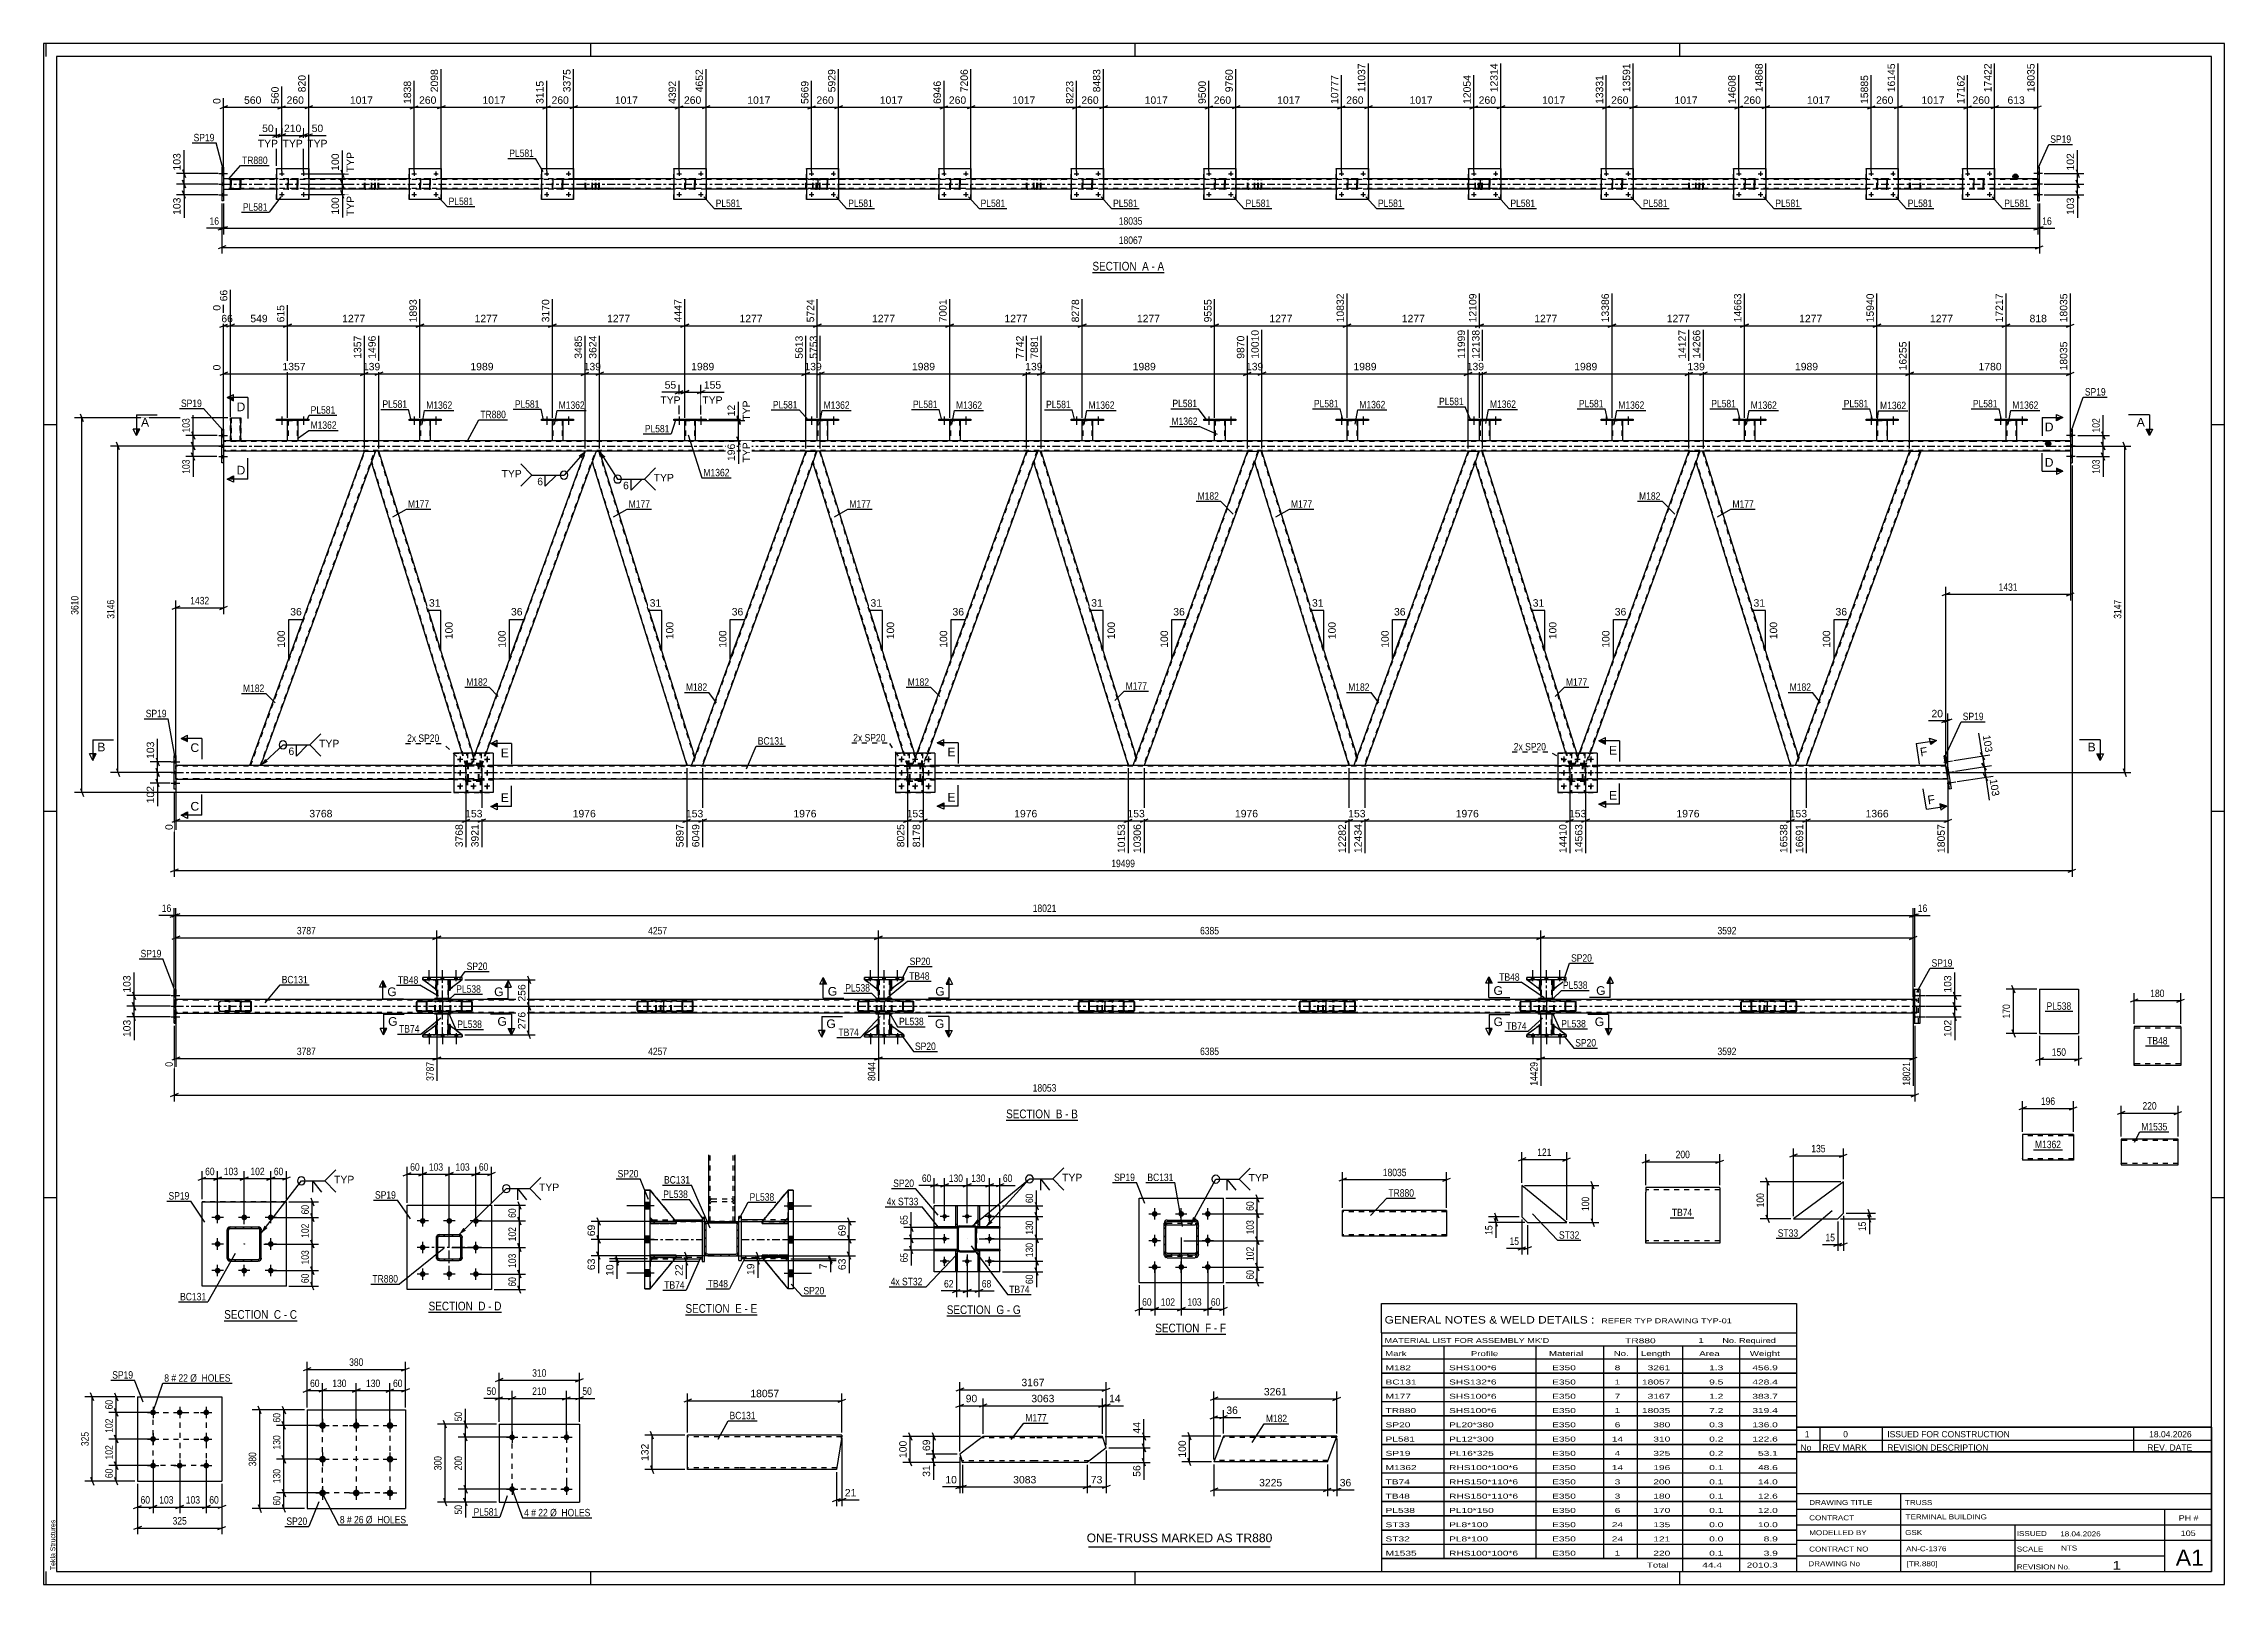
# Model space of a CAD drawing. Header units: millimetres. Extents: x 0 to 841, y 0 to 594.
import ezdxf

# ---------------------------------------------------------------- set-up
doc = ezdxf.new("R2010")
doc.units = ezdxf.units.MM
doc.linetypes.add('DXK_LINE_DOT2', pattern=[3.9198, 1.9599, -1.9599])
doc.linetypes.add('DXK_LINE_DOT3', pattern=[5.9187, 2.979, -0.9799, 0.9799, -0.9799])
doc.styles.add('Arial', font='ARIAL.TTF', dxfattribs={"height": 0.2})
doc.styles.add('Arial Narrow', font='ARIALN.TTF', dxfattribs={"height": 0.2})

# ---------------------------------------------------------------- blocks, each defined once
blk = doc.blocks.new('Unknown-717033707-1135')
at = {"color": 5, "linetype": 'Continuous'}
for p, q in [((841, 594), (0, 594)), ((0, 594), (0, 0)), ((1, 589), (1, 594)), ((836, 589), (5, 589)), ((5, 589), (5, 5)), ((211, 589), (211, 594)), ((421, 589), (421, 594)), ((631, 589), (631, 594)), ((836, 5), (836, 589)), ((841, 0), (841, 594)), ((5, 447), (0, 447)), ((841, 447), (836, 447)), ((5, 298), (0, 298)), ((841, 298), (836, 298)), ((5, 149), (0, 149)), ((841, 149), (836, 149)), ((0, 0), (841, 0)), ((1, 0), (1, 5)), ((5, 5), (836, 5)), ((211, 0), (211, 5)), ((421, 0), (421, 5)), ((631, 0), (631, 5))]:
    blk.add_line(p, q, dxfattribs=at)
at = {"color": 174, "linetype": 'Continuous', "style": 'Arial'}
blk.add_text('Tekla Structures', height=1.9102, rotation=90, dxfattribs=at).set_placement((4.5, 5.5))
blk = doc.blocks.new('Unknown-717033707-57484')
at = {"color": 7, "linetype": 'Continuous'}
for p, q in [((676, 51.05), (676, 5)), ((676, 51.05), (836, 51.05)), ((836, 51), (836, 5)), ((676, 35), (836, 35)), ((716.14, 35), (716.14, 5)), ((676, 29), (836, 29)), ((818, 5.05), (818, 29.05)), ((676, 23), (836, 23)), ((676, 17), (836, 17)), ((760.14, 23), (760.14, 5)), ((676, 11), (818, 11)), ((676, 5), (836, 5))]:
    blk.add_line(p, q, dxfattribs=at)
at = {"color": 7, "style": 'Arial Narrow'}
for s, height, width, p in [('CONTRACT', 1.909, 1.425378, (680.88, 24.71)), ('DRAWING TITLE', 1.9089, 1.425378, (680.88, 30.61)), ('TRUSS  ', 1.909, 1.425378, (717.81, 30.59)), ('TERMINAL BUILDING', 1.9089, 1.425378, (718.06, 25.07)), ('MODELLED BY', 1.9089, 1.425378, (680.88, 18.98)), ('GSK', 1.909, 1.425378, (717.88, 19.04)), ('ISSUED', 1.909, 1.425378, (760.94, 18.64)), ('18.04.2026', 1.909, 1.425378, (777.69, 18.52)), ('DRAWING No', 1.909, 1.425378, (680.56, 7)), ('CONTRACT NO', 1.9089, 1.425378, (680.88, 12.66)), ('AN-C-1376', 1.909, 1.425378, (718.23, 12.78)), ('[TR.880]', 1.909, 1.425378, (718.46, 6.99)), ('SCALE', 1.909, 1.425378, (760.94, 12.65)), ('1', 3.34, 1.5, (797.91, 5.68)), ('A1', 6.204, 1.25, (822.24, 7.2)), ('REVISION No.', 1.9089, 1.425378, (760.94, 5.77))]:
    blk.add_text(s, height=height, dxfattribs=dict(at, width=width)).set_placement(p)
at = {"color": 7, "linetype": 'Continuous', "style": 'Arial Narrow'}
for s, height, width, p in [('PH #', 2.1, 1.42538, (823.4, 24.55)), ('105', 2.1, 1.42538, (824.19, 18.65)), ('NTS', 1.909, 1.425378, (778, 13.05))]:
    blk.add_text(s, height=height, dxfattribs=dict(at, width=width)).set_placement(p)
blk = doc.blocks.new('Unknown-717033707-57485')
at = {"color": 7, "linetype": 'Continuous'}
for p, q in [((516, 108.25), (676, 108.25)), ((516, 97), (516, 108.25)), ((676, 108.25), (676, 97)), ((516, 97), (676, 97)), ((516, 97), (516, 92)), ((676, 97), (676, 92)), ((516, 92), (676, 92)), ((516, 92), (516, 87)), ((516, 87), (676, 87)), ((516, 86.95), (516, 81.55)), ((516, 86.95), (676, 86.95)), ((540, 92), (540, 87)), ((540, 87), (540, 81.5)), ((575.5, 92), (575.5, 87)), ((575.5, 87), (575.5, 81.5)), ((601.5, 92), (601.5, 87)), ((601.5, 87), (601.5, 81.5)), ((614.5, 92), (614.5, 87)), ((614.5, 87), (614.5, 81.5)), ((632, 92), (632, 87)), ((632, 87), (632, 81.5)), ((654, 92), (654, 87)), ((654, 87), (654, 81.5)), ((676, 92), (676, 87)), ((676, 86.95), (676, 81.55)), ((516, 81.55), (676, 81.55)), ((516, 81.45), (516, 76.05)), ((516, 81.45), (676, 81.45)), ((516, 76.05), (676, 76.05)), ((516, 75.95), (516, 70.55)), ((516, 75.95), (676, 75.95)), ((540, 81.5), (540, 76)), ((540, 76), (540, 70.5)), ((575.5, 81.5), (575.5, 76)), ((575.5, 76), (575.5, 70.5)), ((601.5, 81.5), (601.5, 76)), ((601.5, 76), (601.5, 70.5)), ((614.5, 81.5), (614.5, 76)), ((614.5, 76), (614.5, 70.5)), ((632, 81.5), (632, 76)), ((632, 76), (632, 70.5)), ((654, 81.5), (654, 76)), ((654, 76), (654, 70.5)), ((676, 81.45), (676, 76.05)), ((676, 75.95), (676, 70.55)), ((516, 70.55), (676, 70.55)), ((516, 70.45), (516, 65.05)), ((516, 70.45), (676, 70.45)), ((540, 70.5), (540, 65)), ((575.5, 70.5), (575.5, 65)), ((601.5, 70.5), (601.5, 65)), ((614.5, 70.5), (614.5, 65)), ((632, 70.5), (632, 65)), ((654, 70.5), (654, 65)), ((676, 70.45), (676, 65.05)), ((516, 65.05), (676, 65.05)), ((516, 64.95), (516, 59.55)), ((516, 64.95), (676, 64.95)), ((516, 59.55), (676, 59.55)), ((516, 59.45), (516, 54.05)), ((516, 59.45), (676, 59.45)), ((540, 65), (540, 59.5)), ((540, 59.5), (540, 54)), ((575.5, 65), (575.5, 59.5)), ((575.5, 59.5), (575.5, 54)), ((601.5, 65), (601.5, 59.5)), ((601.5, 59.5), (601.5, 54)), ((614.5, 65), (614.5, 59.5)), ((614.5, 59.5), (614.5, 54)), ((632, 65), (632, 59.5)), ((632, 59.5), (632, 54)), ((654, 65), (654, 59.5)), ((654, 59.5), (654, 54)), ((676, 64.95), (676, 59.55)), ((676, 59.45), (676, 54.05)), ((516, 54.05), (676, 54.05)), ((516, 53.95), (516, 48.55)), ((516, 53.95), (676, 53.95)), ((540, 54), (540, 48.5)), ((575.5, 54), (575.5, 48.5)), ((601.5, 54), (601.5, 48.5)), ((614.5, 54), (614.5, 48.5)), ((632, 54), (632, 48.5)), ((654, 54), (654, 48.5)), ((676, 53.95), (676, 48.55)), ((516, 48.55), (676, 48.55)), ((516, 48.45), (516, 43.05)), ((516, 48.45), (676, 48.45)), ((516, 43.05), (676, 43.05)), ((516, 42.95), (516, 37.55)), ((516, 42.95), (676, 42.95)), ((540, 48.5), (540, 43)), ((540, 43), (540, 37.5)), ((575.5, 48.5), (575.5, 43)), ((575.5, 43), (575.5, 37.5)), ((601.5, 48.5), (601.5, 43)), ((601.5, 43), (601.5, 37.5)), ((614.5, 48.5), (614.5, 43)), ((614.5, 43), (614.5, 37.5)), ((632, 48.5), (632, 43)), ((632, 43), (632, 37.5)), ((654, 48.5), (654, 43)), ((654, 43), (654, 37.5)), ((676, 48.45), (676, 43.05)), ((676, 42.95), (676, 37.55)), ((516, 37.55), (676, 37.55)), ((516, 37.45), (516, 32.05)), ((516, 37.45), (676, 37.45)), ((540, 37.5), (540, 32)), ((575.5, 37.5), (575.5, 32)), ((601.5, 37.5), (601.5, 32)), ((614.5, 37.5), (614.5, 32)), ((632, 37.5), (632, 32)), ((654, 37.5), (654, 32)), ((676, 37.45), (676, 32.05)), ((516, 32.05), (676, 32.05)), ((516, 31.95), (516, 26.55)), ((516, 31.95), (676, 31.95)), ((516, 26.55), (676, 26.55)), ((516, 26.45), (516, 21.05)), ((516, 26.45), (676, 26.45)), ((540, 32), (540, 26.5)), ((540, 26.5), (540, 21)), ((575.5, 32), (575.5, 26.5)), ((575.5, 26.5), (575.5, 21)), ((601.5, 32), (601.5, 26.5)), ((601.5, 26.5), (601.5, 21)), ((614.5, 32), (614.5, 26.5)), ((614.5, 26.5), (614.5, 21)), ((632, 32), (632, 26.5)), ((632, 26.5), (632, 21)), ((654, 32), (654, 26.5)), ((654, 26.5), (654, 21)), ((676, 31.95), (676, 26.55)), ((676, 26.45), (676, 21.05)), ((516, 21.05), (676, 21.05)), ((516, 20.95), (516, 15.55)), ((516, 20.95), (676, 20.95)), ((540, 21), (540, 15.5)), ((575.5, 21), (575.5, 15.5)), ((601.5, 21), (601.5, 15.5)), ((614.5, 21), (614.5, 15.5)), ((632, 21), (632, 15.5)), ((654, 21), (654, 15.5)), ((676, 20.95), (676, 15.55)), ((516, 15.55), (676, 15.55)), ((516, 15.45), (516, 10.05)), ((516, 15.45), (676, 15.45)), ((516, 10.05), (676, 10.05)), ((516, 10), (676, 10)), ((516, 10), (516, 5)), ((540, 15.5), (540, 10)), ((575.5, 15.5), (575.5, 10)), ((601.5, 15.5), (601.5, 10)), ((614.5, 15.5), (614.5, 10)), ((632, 15.5), (632, 10)), ((632, 10), (632, 5)), ((654, 15.5), (654, 10)), ((654, 10), (654, 5)), ((676, 15.45), (676, 10.05)), ((676, 10), (676, 5)), ((516, 5), (676, 5))]:
    blk.add_line(p, q, dxfattribs=at)
at = {"color": 7, "style": 'Arial Narrow'}
for s, height, width, p in [('GENERAL NOTES & WELD DETAILS :', 2.8633, 1.4, (517.15, 100.56)), ('REFER TYP DRAWING TYP-01', 1.9089, 1.6, (600.7, 100.66)), ("MATERIAL LIST FOR ASSEMBLY MK'D", 1.9089, 1.6, (517.15, 93.06)), ('TR880', 1.909, 1.794707, (609.9, 92.97)), ('1', 1.91, 1.794707, (638.08, 93.06)), ('No. Required', 1.9089, 1.6, (647.41, 93.06)), ('Mark', 1.909, 1.7, (517.34, 88)), ('Profile', 1.909, 1.7, (550.41, 88)), ('Material', 1.909, 1.7, (580.54, 88.06)), ('No.', 1.909, 1.7, (605.5, 88.06)), ('Length', 1.909, 1.7, (616, 88.06)), ('Area', 1.909, 1.7, (638.5, 88.06)), ('Weight', 1.909, 1.7, (658, 88.06))]:
    blk.add_text(s, height=height, dxfattribs=dict(at, width=width)).set_placement(p)
at = {"color": 7, "linetype": 'Continuous', "style": 'Arial Narrow'}
for s, height, width, p in [('M182', 1.909, 1.794707, (517.5, 82.56)), ('SHS100*6', 1.909, 1.794707, (542, 82.56)), ('E350', 1.909, 1.794707, (581.74, 82.56)), ('8', 1.91, 1.794707, (605.86, 82.56)), ('3261', 1.909, 1.794707, (618.58, 82.56)), ('1.3', 1.909, 1.794707, (642.32, 82.56)), ('456.9', 1.909, 1.794707, (658.96, 82.56)), ('BC131', 1.909, 1.794707, (517.5, 77.06)), ('SHS132*6', 1.909, 1.794707, (542, 77.06)), ('E350', 1.909, 1.794707, (581.74, 77.06)), ('1', 1.91, 1.794707, (605.86, 77.06)), ('18057', 1.909, 1.794707, (616.4, 77.06)), ('9.5', 1.909, 1.794707, (642.32, 77.06)), ('428.4', 1.909, 1.794707, (658.96, 77.06)), ('TR880', 1.909, 1.794707, (517.5, 66.06)), ('M177', 1.909, 1.794707, (517.5, 71.56)), ('SHS100*6', 1.909, 1.794707, (542, 71.56)), ('SHS100*6', 1.909, 1.794707, (542, 66.06)), ('E350', 1.909, 1.794707, (581.74, 71.56)), ('E350', 1.909, 1.794707, (581.74, 66.06)), ('7', 1.91, 1.794707, (605.86, 71.56)), ('1', 1.91, 1.794707, (605.86, 66.06)), ('18035', 1.909, 1.794707, (616.4, 66.06)), ('3167', 1.909, 1.794707, (618.58, 71.56)), ('7.2', 1.909, 1.794707, (642.32, 66.06)), ('1.2', 1.909, 1.794707, (642.32, 71.56)), ('383.7', 1.909, 1.794707, (658.96, 71.56)), ('319.4', 1.909, 1.794707, (658.96, 66.06)), ('SP20', 1.909, 1.794707, (517.5, 60.56)), ('PL20*380', 1.909, 1.794707, (542, 60.56)), ('E350', 1.909, 1.794707, (581.74, 60.56)), ('6', 1.91, 1.794707, (605.86, 60.56)), ('380', 1.909, 1.794707, (620.77, 60.56)), ('0.3', 1.909, 1.794707, (642.32, 60.56)), ('136.0', 1.909, 1.794707, (658.96, 60.56)), ('SP19', 1.909, 1.794707, (517.5, 49.56)), ('PL581', 1.909, 1.794707, (517.5, 55.06)), ('PL12*300', 1.909, 1.794707, (542, 55.06)), ('PL16*325', 1.909, 1.794707, (542, 49.56)), ('E350', 1.909, 1.794707, (581.74, 55.06)), ('E350', 1.909, 1.794707, (581.74, 49.56)), ('14', 1.909, 1.794707, (604.76, 55.06)), ('4', 1.91, 1.794707, (605.86, 49.56)), ('310', 1.909, 1.794707, (620.77, 55.06)), ('325', 1.909, 1.794707, (620.77, 49.56)), ('0.2', 1.909, 1.794707, (642.32, 55.06)), ('0.2', 1.909, 1.794707, (642.32, 49.56)), ('122.6', 1.909, 1.794707, (658.96, 55.06)), ('53.1', 1.909, 1.794707, (661.14, 49.56)), ('M1362', 1.909, 1.794707, (517.5, 44.06)), ('RHS100*100*6', 1.9089, 1.794707, (542, 44.06)), ('E350', 1.909, 1.794707, (581.74, 44.06)), ('14', 1.909, 1.794707, (604.76, 44.06)), ('196', 1.909, 1.794707, (620.77, 44.06)), ('0.1', 1.909, 1.794707, (642.32, 44.06)), ('48.6', 1.909, 1.794707, (661.14, 44.06)), ('TB74', 1.909, 1.794707, (517.5, 38.56)), ('TB48', 1.909, 1.794707, (517.5, 33.06)), ('RHS150*110*6', 1.9089, 1.794707, (542, 38.56)), ('RHS150*110*6', 1.9089, 1.794707, (542, 33.06)), ('E350', 1.909, 1.794707, (581.74, 38.56)), ('E350', 1.909, 1.794707, (581.74, 33.06)), ('3', 1.91, 1.794707, (605.86, 38.56)), ('3', 1.91, 1.794707, (605.86, 33.06)), ('200', 1.909, 1.794707, (620.77, 38.56)), ('180', 1.909, 1.794707, (620.77, 33.06)), ('0.1', 1.909, 1.794707, (642.32, 38.56)), ('0.1', 1.909, 1.794707, (642.32, 33.06)), ('14.0', 1.909, 1.794707, (661.14, 38.56)), ('12.6', 1.909, 1.794707, (661.14, 33.06)), ('PL538', 1.909, 1.794707, (517.5, 27.56)), ('PL10*150', 1.909, 1.794707, (542, 27.56)), ('E350', 1.909, 1.794707, (581.74, 27.56)), ('6', 1.91, 1.794707, (605.86, 27.56)), ('170', 1.909, 1.794707, (620.77, 27.56)), ('0.1', 1.909, 1.794707, (642.32, 27.56)), ('12.0', 1.909, 1.794707, (661.14, 27.56)), ('ST33', 1.909, 1.794707, (517.5, 22.06)), ('ST32', 1.909, 1.794707, (517.5, 16.56)), ('PL8*100', 1.909, 1.794707, (542, 22.06)), ('PL8*100', 1.909, 1.794707, (542, 16.56)), ('E350', 1.909, 1.794707, (581.74, 22.06)), ('E350', 1.909, 1.794707, (581.74, 16.56)), ('24', 1.909, 1.794707, (604.76, 22.06)), ('24', 1.909, 1.794707, (604.76, 16.56)), ('135', 1.909, 1.794707, (620.77, 22.06)), ('121', 1.909, 1.794707, (620.77, 16.56)), ('0.0', 1.909, 1.794707, (642.32, 22.06)), ('0.0', 1.909, 1.794707, (642.32, 16.56)), ('10.0', 1.909, 1.794707, (661.14, 22.06)), ('8.9', 1.909, 1.794707, (663.33, 16.56)), ('M1535', 1.909, 1.794707, (517.5, 11.06)), ('RHS100*100*6', 1.9089, 1.794707, (542, 11.06)), ('E350', 1.909, 1.794707, (581.74, 11.06)), ('1', 1.91, 1.794707, (605.86, 11.06)), ('Total', 1.909, 1.7, (618.33, 6.5)), ('220', 1.909, 1.794707, (620.77, 11.06)), ('0.1', 1.909, 1.794707, (642.32, 11.06)), ('2010.3', 1.909, 1.794707, (656.77, 6.5)), ('3.9', 1.909, 1.794707, (663.33, 11.06)), ('44.4', 1.909, 1.794707, (639.64, 6.5))]:
    blk.add_text(s, height=height, dxfattribs=dict(at, width=width)).set_placement(p)
blk = doc.blocks.new('Unknown-717033707-57486')
at = {"color": 7, "linetype": 'Continuous'}
blk.add_line((403, 14.5), (473, 14.5), dxfattribs=at)
at = {"color": 7, "style": 'Arial'}
blk.add_text('ONE-TRUSS MARKED AS TR880', height=3.3428, dxfattribs=at).set_placement((402.24, 16.25))
blk = doc.blocks.new('Unknown-717033707-57487')
at = {"color": 7, "linetype": 'Continuous'}
for p, q in [((676, 60.55), (836, 60.55)), ((836, 60.55), (676, 60.55)), ((676, 60.55), (676, 55.55)), ((685, 60.55), (685, 55.55)), ((709, 60.55), (709, 55.55)), ((806, 60.55), (806, 55.55)), ((836, 60.55), (836, 55.55)), ((676, 55.55), (836, 55.55)), ((676, 55.55), (676, 51.05)), ((676, 55.55), (836, 55.55)), ((836, 51.05), (676, 51.05)), ((685, 55.55), (685, 51.05)), ((709, 55.55), (709, 51.05)), ((806, 55.55), (806, 51.05)), ((836, 55.55), (836, 51.05))]:
    blk.add_line(p, q, dxfattribs=at)
at = {"color": 7, "linetype": 'Continuous', "style": 'Arial Narrow'}
for s, height, width, p in [('1', 2.39, 1.196471, (679.16, 56.7)), ('0', 2.39, 1.196471, (694, 56.7)), ('ISSUED FOR CONSTRUCTION', 2.3861, 1.196471, (711, 56.7)), ('18.04.2026', 2.386, 1.196471, (812, 56.7)), ('No', 2.386, 1.2, (677.54, 51.55)), ('REV MARK', 2.386, 1.2, (686, 51.55)), ('REVISION DESCRIPTION', 2.3861, 1.2, (711, 51.55)), ('REV. DATE', 2.386, 1.2, (811.28, 51.55))]:
    blk.add_text(s, height=height, dxfattribs=dict(at, width=width)).set_placement(p)
blk = doc.blocks.new('Unknown-717033707-11 - 1658')
at = {"color": 6, "linetype": 'Continuous'}
blk.add_line((404.48, 505.78), (432.12, 505.78), dxfattribs=at)
at = {"color": 0, "linetype": 'Continuous'}
blk.add_wipeout([(422.59, 506.53), (422.59, 510.03), (404.48, 510.03), (404.48, 506.53)], dxfattribs=at)
blk.add_wipeout([(426.19, 506.53), (426.19, 510.03), (423.64, 510.03), (423.64, 506.53)], dxfattribs=at)
at = {"color": 7, "linetype": 'Continuous', "style": 'Arial Narrow'}
blk.add_text('SECTION ', height=3.34, dxfattribs=at).set_placement((404.48, 506.53))
at = {"color": 0, "linetype": 'Continuous'}
blk.add_wipeout([(428.52, 506.53), (428.52, 510.03), (427.24, 510.03), (427.24, 506.53)], dxfattribs=at)
blk.add_wipeout([(432.12, 506.53), (432.12, 510.03), (429.57, 510.03), (429.57, 506.53)], dxfattribs=at)
at = {"color": 7, "linetype": 'Continuous', "style": 'Arial Narrow'}
for s, p in [('A', (423.64, 506.53)), ('-', (427.24, 506.53)), ('A', (429.57, 506.53))]:
    blk.add_text(s, height=3.34, dxfattribs=at).set_placement(p)
blk = doc.blocks.new('Unknown-717033707-12 - 3292')
at = {"color": 6, "linetype": 'Continuous'}
blk.add_line((371.18, 178.97), (398.82, 178.97), dxfattribs=at)
at = {"color": 0, "linetype": 'Continuous'}
blk.add_wipeout([(389.29, 179.72), (389.29, 183.22), (371.18, 183.22), (371.18, 179.72)], dxfattribs=at)
blk.add_wipeout([(392.89, 179.72), (392.89, 183.22), (390.34, 183.22), (390.34, 179.72)], dxfattribs=at)
at = {"color": 7, "linetype": 'Continuous', "style": 'Arial Narrow'}
blk.add_text('SECTION ', height=3.34, dxfattribs=at).set_placement((371.18, 179.72))
at = {"color": 0, "linetype": 'Continuous'}
blk.add_wipeout([(395.22, 179.72), (395.22, 183.22), (393.94, 183.22), (393.94, 179.72)], dxfattribs=at)
blk.add_wipeout([(398.82, 179.72), (398.82, 183.22), (396.27, 183.22), (396.27, 179.72)], dxfattribs=at)
at = {"color": 7, "linetype": 'Continuous', "style": 'Arial Narrow'}
for s, p in [('B', (390.34, 179.72)), ('-', (393.94, 179.72)), ('B', (396.27, 179.72))]:
    blk.add_text(s, height=3.34, dxfattribs=at).set_placement(p)
blk = doc.blocks.new('Unknown-717033707-13 - 4192')
at = {"color": 6, "linetype": 'Continuous'}
blk.add_line((69.65, 101.65), (97.72, 101.65), dxfattribs=at)
at = {"color": 0, "linetype": 'Continuous'}
blk.add_wipeout([(87.75, 102.4), (87.75, 105.9), (69.65, 105.9), (69.65, 102.4)], dxfattribs=at)
blk.add_wipeout([(91.57, 102.4), (91.57, 105.9), (88.8, 105.9), (88.8, 102.4)], dxfattribs=at)
at = {"color": 7, "linetype": 'Continuous', "style": 'Arial Narrow'}
blk.add_text('SECTION ', height=3.34, dxfattribs=at).set_placement((69.65, 102.4))
at = {"color": 0, "linetype": 'Continuous'}
blk.add_wipeout([(93.9, 102.4), (93.9, 105.9), (92.62, 105.9), (92.62, 102.4)], dxfattribs=at)
blk.add_wipeout([(97.72, 102.4), (97.72, 105.9), (94.95, 105.9), (94.95, 102.4)], dxfattribs=at)
at = {"color": 7, "linetype": 'Continuous', "style": 'Arial Narrow'}
for s, p in [('C', (88.8, 102.4)), ('-', (92.62, 102.4)), ('C', (94.95, 102.4))]:
    blk.add_text(s, height=3.34, dxfattribs=at).set_placement(p)
blk = doc.blocks.new('Unknown-717033707-14 - 4329')
at = {"color": 6, "linetype": 'Continuous'}
blk.add_line((148.48, 104.88), (176.55, 104.88), dxfattribs=at)
at = {"color": 0, "linetype": 'Continuous'}
blk.add_wipeout([(166.59, 105.63), (166.59, 109.13), (148.48, 109.13), (148.48, 105.63)], dxfattribs=at)
blk.add_wipeout([(170.41, 105.63), (170.41, 109.13), (167.64, 109.13), (167.64, 105.63)], dxfattribs=at)
at = {"color": 7, "linetype": 'Continuous', "style": 'Arial Narrow'}
blk.add_text('SECTION ', height=3.34, dxfattribs=at).set_placement((148.48, 105.63))
at = {"color": 0, "linetype": 'Continuous'}
blk.add_wipeout([(172.73, 105.63), (172.73, 109.13), (171.46, 109.13), (171.46, 105.63)], dxfattribs=at)
blk.add_wipeout([(176.55, 105.63), (176.55, 109.13), (173.78, 109.13), (173.78, 105.63)], dxfattribs=at)
at = {"color": 7, "linetype": 'Continuous', "style": 'Arial Narrow'}
for s, p in [('D', (167.64, 105.63)), ('-', (171.46, 105.63)), ('D', (173.78, 105.63))]:
    blk.add_text(s, height=3.34, dxfattribs=at).set_placement(p)
blk = doc.blocks.new('Unknown-717033707-15 - 4492')
at = {"color": 6, "linetype": 'Continuous'}
blk.add_line((247.53, 103.95), (275.17, 103.95), dxfattribs=at)
at = {"color": 0, "linetype": 'Continuous'}
blk.add_wipeout([(265.63, 104.7), (265.63, 108.2), (247.53, 108.2), (247.53, 104.7)], dxfattribs=at)
blk.add_wipeout([(269.24, 104.7), (269.24, 108.2), (266.68, 108.2), (266.68, 104.7)], dxfattribs=at)
at = {"color": 7, "linetype": 'Continuous', "style": 'Arial Narrow'}
blk.add_text('SECTION ', height=3.34, dxfattribs=at).set_placement((247.53, 104.7))
at = {"color": 0, "linetype": 'Continuous'}
blk.add_wipeout([(271.56, 104.7), (271.56, 108.2), (270.29, 108.2), (270.29, 104.7)], dxfattribs=at)
blk.add_wipeout([(275.17, 104.7), (275.17, 108.2), (272.61, 108.2), (272.61, 104.7)], dxfattribs=at)
at = {"color": 7, "linetype": 'Continuous', "style": 'Arial Narrow'}
for s, p in [('E', (266.68, 104.7)), ('-', (270.29, 104.7)), ('E', (272.61, 104.7))]:
    blk.add_text(s, height=3.34, dxfattribs=at).set_placement(p)
blk = doc.blocks.new('Unknown-717033707-16 - 52566')
at = {"color": 6, "linetype": 'Continuous'}
blk.add_line((428.73, 96.43), (455.95, 96.43), dxfattribs=at)
at = {"color": 0, "linetype": 'Continuous'}
blk.add_wipeout([(446.84, 97.18), (446.84, 100.68), (428.73, 100.68), (428.73, 97.18)], dxfattribs=at)
blk.add_wipeout([(450.23, 97.18), (450.23, 100.68), (447.89, 100.68), (447.89, 97.18)], dxfattribs=at)
at = {"color": 7, "linetype": 'Continuous', "style": 'Arial Narrow'}
blk.add_text('SECTION ', height=3.34, dxfattribs=at).set_placement((428.73, 97.18))
at = {"color": 0, "linetype": 'Continuous'}
blk.add_wipeout([(452.56, 97.18), (452.56, 100.68), (451.28, 100.68), (451.28, 97.18)], dxfattribs=at)
blk.add_wipeout([(455.95, 97.18), (455.95, 100.68), (453.61, 100.68), (453.61, 97.18)], dxfattribs=at)
at = {"color": 7, "linetype": 'Continuous', "style": 'Arial Narrow'}
for s, p in [('F', (447.89, 97.18)), ('-', (451.28, 97.18)), ('F', (453.61, 97.18))]:
    blk.add_text(s, height=3.34, dxfattribs=at).set_placement(p)
blk = doc.blocks.new('Unknown-717033707-17 - 3720')
at = {"color": 6, "linetype": 'Continuous'}
blk.add_line((348.29, 103.47), (376.79, 103.47), dxfattribs=at)
at = {"color": 0, "linetype": 'Continuous'}
blk.add_wipeout([(366.39, 104.22), (366.39, 107.72), (348.29, 107.72), (348.29, 104.22)], dxfattribs=at)
blk.add_wipeout([(370.43, 104.22), (370.43, 107.72), (367.44, 107.72), (367.44, 104.22)], dxfattribs=at)
at = {"color": 7, "linetype": 'Continuous', "style": 'Arial Narrow'}
blk.add_text('SECTION ', height=3.34, dxfattribs=at).set_placement((348.29, 104.22))
at = {"color": 0, "linetype": 'Continuous'}
blk.add_wipeout([(372.75, 104.22), (372.75, 107.72), (371.48, 107.72), (371.48, 104.22)], dxfattribs=at)
blk.add_wipeout([(376.79, 104.22), (376.79, 107.72), (373.8, 107.72), (373.8, 104.22)], dxfattribs=at)
at = {"color": 7, "linetype": 'Continuous', "style": 'Arial Narrow'}
for s, p in [('G', (367.44, 104.22)), ('-', (371.48, 104.22)), ('G', (373.8, 104.22))]:
    blk.add_text(s, height=3.34, dxfattribs=at).set_placement(p)
blk = doc.blocks.new('Part-717033707-54329 - 54328')
at = {"color": 2, "linetype": 'Continuous'}
for p, q in [((101.58, 67.23), (101.58, 29.23)), ((101.58, 67.23), (139.58, 67.23)), ((139.58, 67.23), (139.58, 29.23)), ((101.58, 29.23), (139.58, 29.23))]:
    blk.add_line(p, q, dxfattribs=at)
blk = doc.blocks.new('Bolt-717033707-54330 - 54328')
at = {"linetype": 'Continuous'}
for points in [[(107.58, 62.53, -1), (107.58, 59.93, -1)], [(120.58, 62.53, -1), (120.58, 59.93, -1)], [(133.58, 62.53, -1), (133.58, 59.93, -1)], [(107.58, 49.53, -1), (107.58, 46.93, -1)], [(133.58, 49.53, -1), (133.58, 46.93, -1)], [(107.58, 36.53, -1), (107.58, 33.93, -1)], [(120.58, 36.53, -1), (120.58, 33.93, -1)], [(133.58, 36.53, -1), (133.58, 33.93, -1)]]:
    blk.add_hatch(color=1, dxfattribs=at).paths.add_polyline_path(points)
at = {"color": 1, "linetype": 'Continuous'}
for p, q in [((104.98, 61.23), (110.18, 61.23)), ((107.58, 63.83), (107.58, 58.63)), ((117.98, 61.23), (123.18, 61.23)), ((120.58, 63.83), (120.58, 58.63)), ((130.98, 61.23), (136.18, 61.23)), ((133.58, 63.83), (133.58, 58.63)), ((107.58, 50.83), (107.58, 45.63)), ((133.58, 50.83), (133.58, 45.63)), ((104.98, 48.23), (110.18, 48.23)), ((130.98, 48.23), (136.18, 48.23)), ((104.98, 35.23), (110.18, 35.23)), ((107.58, 37.83), (107.58, 32.63)), ((117.98, 35.23), (123.18, 35.23)), ((120.58, 37.83), (120.58, 32.63)), ((130.98, 35.23), (136.18, 35.23)), ((133.58, 37.83), (133.58, 32.63))]:
    blk.add_line(p, q, dxfattribs=at)
blk = doc.blocks.new('Part-717033707-55474 - 55473')
at = {"color": 2, "linetype": 'Continuous'}
for p, q in [((268.34, 57.5), (248.34, 57.5)), ((248.34, 44.39), (248.34, 57.5)), ((307.85, 57.5), (268.44, 57.5)), ((307.66, 56.3), (305.78, 44.3)), ((307.84, 57.41), (307.66, 56.3)), ((307.85, 57.5), (307.84, 57.41)), ((248.34, 44.3), (248.34, 44.39)), ((268.34, 44.3), (248.34, 44.3)), ((305.78, 44.3), (268.44, 44.3))]:
    blk.add_line(p, q, dxfattribs=at)
at = {"color": 7, "linetype": 'DXK_LINE_DOT2'}
for p, q in [((268.34, 56.9), (248.34, 56.9)), ((307.76, 56.9), (268.44, 56.9)), ((307.66, 56.3), (307.8, 57.14)), ((268.34, 44.9), (248.34, 44.9)), ((248.34, 44.65), (248.34, 44.3)), ((305.87, 44.9), (268.44, 44.9))]:
    blk.add_line(p, q, dxfattribs=at)
blk = doc.blocks.new('Part-717033707-54284 - 54283')
at = {"color": 2, "linetype": 'Continuous'}
for p, q in [((806.15, 215.07), (806.15, 213.87)), ((824.15, 215.07), (806.15, 215.07)), ((806.15, 200.81), (806.15, 213.87)), ((824.15, 214.98), (824.15, 215.07)), ((824.15, 214.98), (824.15, 213.87)), ((824.15, 213.87), (824.15, 200.07)), ((806.15, 200.16), (806.15, 200.81)), ((806.15, 200.07), (806.15, 200.16)), ((824.15, 200.07), (806.15, 200.07))]:
    blk.add_line(p, q, dxfattribs=at)
at = {"color": 7, "linetype": 'DXK_LINE_DOT2'}
for p, q in [((824.15, 214.47), (806.15, 214.47)), ((824.15, 214.72), (824.15, 213.87)), ((806.15, 200.81), (806.15, 200.42)), ((806.15, 200.67), (806.15, 200.72)), ((824.15, 200.67), (806.15, 200.67)), ((806.15, 200.07), (806.15, 200.07)), ((824.15, 200.72), (824.15, 200.81)), ((824.15, 200.67), (824.15, 200.72)), ((824.15, 200.67), (824.15, 200.72))]:
    blk.add_line(p, q, dxfattribs=at)
blk = doc.blocks.new('Part-717033707-45621 - 1658')
at = {"color": 2, "linetype": 'Continuous'}
for p, q in [((549.56, 545.85), (549.56, 533.85)), ((549.56, 545.85), (561.96, 545.85)), ((561.96, 545.85), (561.96, 533.85)), ((561.96, 533.85), (549.56, 533.85))]:
    blk.add_line(p, q, dxfattribs=at)
at = {"color": 7, "linetype": 'DXK_LINE_DOT2'}
for p, q in [((549.56, 533.85), (549.56, 545.85)), ((561.96, 533.85), (561.96, 545.85))]:
    blk.add_line(p, q, dxfattribs=at)
blk = doc.blocks.new('Part-717033707-1673 - 1658')
at = {"color": 7, "linetype": 'DXK_LINE_DOT2'}
for p, q in [((382.84, 541.85), (367.7, 541.85)), ((382.84, 541.61), (367.7, 541.61)), ((379.13, 541.54), (379.09, 541.37)), ((379.09, 538.33), (379.09, 541.37)), ((379.09, 538.33), (379.13, 538.15)), ((379.13, 541.56), (379.13, 541.54)), ((379.35, 541.37), (379.37, 541.47)), ((379.35, 538.33), (379.35, 541.37)), ((379.37, 538.24), (379.35, 538.33)), ((379.37, 541.47), (379.42, 541.54)), ((379.42, 538.16), (379.37, 538.24)), ((379.6, 541.85), (379.41, 541.82)), ((379.42, 541.54), (379.51, 541.6)), ((379.51, 541.6), (379.6, 541.61)), ((383.03, 541.82), (382.84, 541.85)), ((382.84, 541.61), (382.94, 541.6)), ((382.94, 541.6), (383.02, 541.54)), ((383.02, 541.54), (383.08, 541.47)), ((383.08, 538.24), (383.02, 538.16)), ((383.08, 541.47), (383.09, 541.37)), ((383.09, 538.33), (383.08, 538.24)), ((383.09, 538.33), (383.09, 541.37)), ((383.31, 541.54), (383.31, 541.56)), ((383.35, 541.37), (383.31, 541.54)), ((383.31, 538.15), (383.35, 538.33)), ((383.35, 538.33), (383.35, 541.37)), ((382.84, 538.09), (367.7, 538.09)), ((382.84, 537.85), (367.7, 537.85)), ((379.41, 537.89), (379.6, 537.85)), ((379.51, 538.11), (379.42, 538.16)), ((379.6, 538.09), (379.51, 538.11)), ((382.94, 538.11), (382.84, 538.09)), ((382.84, 537.85), (383.03, 537.89)), ((383.02, 538.16), (382.94, 538.11))]:
    blk.add_line(p, q, dxfattribs=at)
for centre, start, end in [((379.58, 541.35), 110.75831, 155.68004), ((382.86, 541.35), 24.31996, 69.24169), ((379.58, 538.35), 204.31996, 249.24169), ((382.86, 538.35), 290.75831, 335.68004)]:
    blk.add_arc(centre, 0.496, start, end, dxfattribs=at)
blk = doc.blocks.new('Part-717033707-45613 - 1658')
at = {"color": 2, "linetype": 'Continuous'}
for p, q in [((345.24, 545.85), (345.24, 533.85)), ((345.24, 545.85), (357.64, 545.85)), ((357.64, 545.85), (357.64, 533.85)), ((357.64, 533.85), (345.24, 533.85))]:
    blk.add_line(p, q, dxfattribs=at)
at = {"color": 7, "linetype": 'DXK_LINE_DOT2'}
for p, q in [((345.24, 533.85), (345.24, 545.85)), ((357.64, 533.85), (357.64, 545.85))]:
    blk.add_line(p, q, dxfattribs=at)
blk = doc.blocks.new('Part-717033707-1672 - 1658')
at = {"color": 7, "linetype": 'DXK_LINE_DOT2'}
for p, q in [((467.97, 541.85), (452.84, 541.85)), ((467.97, 541.61), (452.84, 541.61)), ((464.26, 541.54), (464.23, 541.37)), ((464.23, 538.33), (464.23, 541.37)), ((464.23, 538.33), (464.27, 538.15)), ((464.27, 541.56), (464.26, 541.54)), ((464.48, 541.37), (464.5, 541.47)), ((464.48, 538.33), (464.48, 541.37)), ((464.5, 538.24), (464.48, 538.33)), ((464.5, 541.47), (464.56, 541.54)), ((464.56, 538.16), (464.5, 538.24)), ((464.74, 541.85), (464.54, 541.82)), ((464.56, 541.54), (464.64, 541.6)), ((464.64, 541.6), (464.74, 541.61)), ((468.17, 541.82), (467.97, 541.85)), ((467.97, 541.61), (468.07, 541.6)), ((468.07, 541.6), (468.15, 541.54)), ((468.15, 541.54), (468.21, 541.47)), ((468.21, 538.24), (468.15, 538.16)), ((468.21, 541.47), (468.23, 541.37)), ((468.23, 538.33), (468.21, 538.24)), ((468.23, 538.33), (468.23, 541.37)), ((468.45, 541.54), (468.45, 541.56)), ((468.48, 541.37), (468.45, 541.54)), ((468.45, 538.15), (468.48, 538.33)), ((468.48, 538.33), (468.48, 541.37)), ((467.97, 538.09), (452.84, 538.09)), ((467.97, 537.85), (452.84, 537.85)), ((464.54, 537.89), (464.74, 537.85)), ((464.64, 538.11), (464.56, 538.16)), ((464.74, 538.09), (464.64, 538.11)), ((468.07, 538.11), (467.97, 538.09)), ((467.97, 537.85), (468.17, 537.89)), ((468.15, 538.16), (468.07, 538.11))]:
    blk.add_line(p, q, dxfattribs=at)
for centre, start, end in [((464.72, 541.35), 110.75831, 155.68004), ((467.99, 541.35), 24.31996, 69.24169), ((464.72, 538.35), 204.31996, 249.24169), ((467.99, 538.35), 290.75831, 335.68004)]:
    blk.add_arc(centre, 0.496, start, end, dxfattribs=at)
blk = doc.blocks.new('Part-717033707-1674 - 1658')
at = {"color": 7, "linetype": 'DXK_LINE_DOT2'}
for p, q in [((297.7, 541.85), (282.57, 541.85)), ((297.7, 541.61), (282.57, 541.61)), ((293.99, 541.54), (293.96, 541.37)), ((293.96, 538.33), (293.96, 541.37)), ((293.96, 538.33), (294, 538.15)), ((294, 541.56), (293.99, 541.54)), ((294.21, 541.37), (294.23, 541.47)), ((294.21, 538.33), (294.21, 541.37)), ((294.23, 538.24), (294.21, 538.33)), ((294.23, 541.47), (294.29, 541.54)), ((294.29, 538.16), (294.23, 538.24)), ((294.47, 541.85), (294.27, 541.82)), ((294.29, 541.54), (294.37, 541.6)), ((294.37, 541.6), (294.47, 541.61)), ((297.9, 541.82), (297.7, 541.85)), ((297.7, 541.61), (297.8, 541.6)), ((297.8, 541.6), (297.89, 541.54)), ((297.89, 541.54), (297.94, 541.47)), ((297.94, 538.24), (297.89, 538.16)), ((297.94, 541.47), (297.96, 541.37)), ((297.96, 538.33), (297.94, 538.24)), ((297.96, 538.33), (297.96, 541.37)), ((298.22, 541.37), (298.18, 541.56)), ((298.18, 538.15), (298.22, 538.33)), ((298.22, 538.33), (298.22, 541.37)), ((297.7, 538.09), (282.57, 538.09)), ((297.7, 537.85), (282.57, 537.85)), ((294.27, 537.89), (294.47, 537.85)), ((294.37, 538.11), (294.29, 538.16)), ((294.47, 538.09), (294.37, 538.11)), ((297.8, 538.11), (297.7, 538.09)), ((297.7, 537.85), (297.9, 537.89)), ((297.89, 538.16), (297.8, 538.11))]:
    blk.add_line(p, q, dxfattribs=at)
for centre, start, end in [((294.45, 541.35), 110.75831, 155.68004), ((297.72, 541.35), 24.31996, 69.24169), ((294.45, 538.35), 204.31996, 249.24169), ((297.72, 538.35), 290.75831, 335.68004)]:
    blk.add_arc(centre, 0.496, start, end, dxfattribs=at)
blk = doc.blocks.new('Part-717033707-45631 - 1658')
at = {"color": 2, "linetype": 'Continuous'}
for p, q in [((294.16, 545.85), (294.16, 533.85)), ((294.16, 545.85), (306.56, 545.85)), ((306.56, 545.85), (306.56, 533.85)), ((306.56, 533.85), (294.16, 533.85))]:
    blk.add_line(p, q, dxfattribs=at)
at = {"color": 7, "linetype": 'DXK_LINE_DOT2'}
for p, q in [((294.16, 533.85), (294.16, 545.85)), ((306.56, 533.85), (306.56, 545.85))]:
    blk.add_line(p, q, dxfattribs=at)
blk = doc.blocks.new('Part-717033707-1691 - 1658')
at = {"color": 2, "linetype": 'Continuous'}
for p, q in [((769.65, 546.35), (769.01, 546.35)), ((769.01, 533.35), (769.01, 546.35)), ((769.65, 533.35), (769.65, 546.35)), ((769.01, 533.35), (769.65, 533.35))]:
    blk.add_line(p, q, dxfattribs=at)
blk = doc.blocks.new('Bolt-717033707-45647 - 1658')
at = {"linetype": 'Continuous'}
for points in [[(500.92, 535.85, -1), (500.04, 535.85, -1)], [(509.32, 535.85, -1), (508.44, 535.85, -1)]]:
    blk.add_hatch(color=1, dxfattribs=at).paths.add_polyline_path(points)
at = {"color": 1, "linetype": 'Continuous'}
for p, q in [((499.6, 535.85), (501.36, 535.85)), ((500.48, 536.73), (500.48, 534.97)), ((508, 535.85), (509.76, 535.85)), ((508.88, 536.73), (508.88, 534.97))]:
    blk.add_line(p, q, dxfattribs=at)
blk = doc.blocks.new('Part-717033707-1675 - 1658')
at = {"color": 7, "linetype": 'DXK_LINE_DOT2'}
for p, q in [((212.57, 541.85), (197.44, 541.85)), ((212.57, 541.61), (197.44, 541.61)), ((208.86, 541.54), (208.82, 541.37)), ((208.82, 538.33), (208.82, 541.37)), ((208.82, 538.33), (208.86, 538.15)), ((208.86, 541.56), (208.86, 541.54)), ((209.08, 541.37), (209.1, 541.47)), ((209.08, 538.33), (209.08, 541.37)), ((209.1, 538.24), (209.08, 538.33)), ((209.1, 541.47), (209.15, 541.54)), ((209.15, 538.16), (209.1, 538.24)), ((209.34, 541.85), (209.14, 541.82)), ((209.15, 541.54), (209.24, 541.6)), ((209.24, 541.6), (209.34, 541.61)), ((212.77, 541.82), (212.57, 541.85)), ((212.57, 541.61), (212.67, 541.6)), ((212.67, 541.6), (212.75, 541.54)), ((212.75, 541.54), (212.81, 541.47)), ((212.81, 538.24), (212.75, 538.16)), ((212.81, 541.47), (212.83, 541.37)), ((212.83, 538.33), (212.81, 538.24)), ((212.83, 538.33), (212.83, 541.37)), ((213.05, 541.54), (213.04, 541.56)), ((213.04, 538.15), (213.08, 538.33)), ((213.08, 541.37), (213.05, 541.54)), ((213.08, 538.33), (213.08, 541.37)), ((212.57, 538.09), (197.44, 538.09)), ((212.57, 537.85), (197.44, 537.85)), ((209.14, 537.89), (209.34, 537.85)), ((209.24, 538.11), (209.15, 538.16)), ((209.34, 538.09), (209.24, 538.11)), ((212.67, 538.11), (212.57, 538.09)), ((212.57, 537.85), (212.77, 537.89)), ((212.75, 538.16), (212.67, 538.11))]:
    blk.add_line(p, q, dxfattribs=at)
for centre, start, end in [((209.32, 541.35), 110.75831, 155.68004), ((212.59, 541.35), 24.31996, 69.24169), ((209.32, 538.35), 204.31996, 249.24169), ((212.59, 538.35), 290.75831, 335.68004)]:
    blk.add_arc(centre, 0.496, start, end, dxfattribs=at)
blk = doc.blocks.new('Part-717033707-45616 - 1658')
at = {"color": 7, "linetype": 'DXK_LINE_DOT2'}
for p, q in [((451.6, 541.37), (451.64, 541.56)), ((451.64, 541.56), (451.6, 541.37)), ((451.6, 538.33), (451.6, 541.37)), ((451.6, 541.37), (451.6, 541.37)), ((451.6, 538.33), (451.6, 541.37)), ((451.6, 538.33), (451.6, 538.33)), ((451.64, 538.15), (451.6, 538.33)), ((451.6, 538.33), (451.64, 538.15)), ((451.84, 541.37), (451.86, 541.46)), ((451.86, 541.46), (451.84, 541.37)), ((451.84, 538.33), (451.84, 541.37)), ((451.84, 541.37), (451.84, 541.37)), ((451.84, 541.37), (451.84, 538.33)), ((451.84, 538.33), (451.84, 538.33)), ((451.86, 538.24), (451.84, 538.33)), ((451.84, 538.33), (451.86, 538.24)), ((451.86, 541.46), (451.91, 541.54)), ((451.91, 541.54), (451.86, 541.46)), ((451.91, 538.16), (451.86, 538.24)), ((451.86, 538.24), (451.91, 538.16)), ((451.9, 541.82), (452.08, 541.85)), ((452.08, 541.85), (451.9, 541.82)), ((451.99, 541.59), (451.91, 541.54)), ((452.08, 541.61), (451.99, 541.59)), ((455.12, 541.85), (452.08, 541.85)), ((455.12, 541.61), (452.08, 541.61)), ((455.12, 541.85), (455.31, 541.82)), ((455.31, 541.82), (455.12, 541.85)), ((455.22, 541.59), (455.12, 541.61)), ((455.22, 541.59), (455.29, 541.54)), ((455.29, 541.54), (455.35, 541.46)), ((455.35, 541.46), (455.29, 541.54)), ((455.35, 538.24), (455.29, 538.16)), ((455.29, 538.16), (455.35, 538.24)), ((455.35, 541.46), (455.36, 541.37)), ((455.36, 541.37), (455.35, 541.46)), ((455.36, 538.33), (455.35, 538.24)), ((455.35, 538.24), (455.36, 538.33)), ((455.36, 538.33), (455.36, 541.37)), ((455.36, 541.37), (455.36, 541.37)), ((455.36, 541.37), (455.36, 538.33)), ((455.36, 538.33), (455.36, 538.33)), ((455.57, 541.56), (455.6, 541.37)), ((455.6, 541.37), (455.57, 541.56)), ((455.6, 538.33), (455.57, 538.15)), ((455.57, 538.15), (455.6, 538.33)), ((455.6, 538.33), (455.6, 541.37)), ((455.6, 541.37), (455.6, 541.37)), ((455.6, 541.37), (455.6, 538.33)), ((455.6, 538.33), (455.6, 538.33)), ((452.08, 537.85), (451.9, 537.89)), ((451.9, 537.89), (452.08, 537.85)), ((451.99, 538.11), (451.91, 538.16)), ((452.08, 538.09), (451.99, 538.11)), ((455.12, 538.09), (452.08, 538.09)), ((455.12, 537.85), (452.08, 537.85)), ((455.22, 538.11), (455.12, 538.09)), ((455.31, 537.89), (455.12, 537.85)), ((455.12, 537.85), (455.31, 537.89)), ((455.29, 538.16), (455.22, 538.11))]:
    blk.add_line(p, q, dxfattribs=at)
at = {"color": 7, "linetype": 'DXK_LINE_DOT3'}
blk.add_line((453.6, 539.85), (453.6, 539.85), dxfattribs=at)
at = {"color": 7, "linetype": 'DXK_LINE_DOT2'}
for centre, start, end in [((452.08, 541.37), 112.5, 157.5), ((452.08, 541.37), 112.5, 157.5), ((455.12, 541.37), 22.5, 67.5), ((455.12, 541.37), 22.5, 67.5), ((452.08, 538.33), 202.5, 247.5), ((452.08, 538.33), 202.5, 247.5), ((455.12, 538.33), 292.5, 337.5), ((455.12, 538.33), 292.5, 337.5)]:
    blk.add_arc(centre, 0.48, start, end, dxfattribs=at)
blk = doc.blocks.new('Part-717033707-1692 - 1658')
at = {"color": 7, "linetype": 'DXK_LINE_DOT2'}
for p, q in [((466.96, 541.56), (466.94, 541.37)), ((466.94, 538.33), (466.94, 541.37)), ((466.94, 538.33), (466.96, 538.15)), ((467.02, 541.71), (466.96, 541.56)), ((467.1, 541.82), (467.02, 541.71)), ((467.07, 541.37), (467.08, 541.47)), ((467.07, 538.33), (467.07, 541.37)), ((467.08, 538.24), (467.07, 538.33)), ((467.08, 541.47), (467.11, 541.54)), ((467.11, 538.16), (467.08, 538.24)), ((467.21, 541.85), (467.1, 541.82)), ((467.11, 541.54), (467.16, 541.6)), ((467.16, 541.6), (467.21, 541.61)), ((479.49, 541.85), (467.21, 541.85)), ((479.49, 541.61), (467.21, 541.61)), ((468.48, 541.61), (468.48, 541.85)), ((469.49, 541.82), (469.3, 541.85)), ((469.3, 541.61), (469.4, 541.6)), ((469.4, 541.6), (469.48, 541.54)), ((469.48, 541.54), (469.53, 541.47)), ((469.53, 538.24), (469.48, 538.16)), ((469.53, 541.47), (469.55, 541.37)), ((469.55, 538.33), (469.53, 538.24)), ((469.55, 538.33), (469.55, 541.37)), ((469.77, 541.54), (469.76, 541.56)), ((469.76, 538.15), (469.8, 538.33)), ((469.8, 541.37), (469.77, 541.54)), ((469.8, 538.33), (469.8, 541.37)), ((466.96, 538.15), (467.02, 537.99)), ((467.02, 537.99), (467.1, 537.89)), ((467.1, 537.89), (467.21, 537.85)), ((467.16, 538.11), (467.11, 538.16)), ((467.21, 538.09), (467.16, 538.11)), ((479.49, 538.09), (467.21, 538.09)), ((479.49, 537.85), (467.21, 537.85)), ((468.48, 537.85), (468.48, 538.09)), ((469.4, 538.11), (469.3, 538.09)), ((469.3, 537.85), (469.49, 537.89)), ((469.48, 538.16), (469.4, 538.11))]:
    blk.add_line(p, q, dxfattribs=at)
for centre, start, end in [((469.31, 541.36), 23.8494, 68.8059), ((469.31, 538.35), 291.1941, 336.1506)]:
    blk.add_arc(centre, 0.492, start, end, dxfattribs=at)
blk = doc.blocks.new('Bolt-717033707-45649 - 1658')
at = {"linetype": 'Continuous'}
for points in [[(552, 535.85, -1), (551.12, 535.85, -1)], [(560.4, 535.85, -1), (559.52, 535.85, -1)]]:
    blk.add_hatch(color=1, dxfattribs=at).paths.add_polyline_path(points)
at = {"color": 1, "linetype": 'Continuous'}
for p, q in [((550.68, 535.85), (552.44, 535.85)), ((551.56, 536.73), (551.56, 534.97)), ((559.08, 535.85), (560.84, 535.85)), ((559.96, 536.73), (559.96, 534.97))]:
    blk.add_line(p, q, dxfattribs=at)
blk = doc.blocks.new('Part-717033707-1693 - 1658')
at = {"color": 7, "linetype": 'DXK_LINE_DOT2'}
for p, q in [((381.82, 541.56), (381.8, 541.37)), ((381.8, 538.33), (381.8, 541.37)), ((381.8, 538.33), (381.82, 538.15)), ((381.88, 541.71), (381.82, 541.56)), ((381.97, 541.82), (381.88, 541.71)), ((381.94, 541.37), (381.95, 541.47)), ((381.94, 538.33), (381.94, 541.37)), ((381.95, 538.24), (381.94, 538.33)), ((381.95, 541.47), (381.98, 541.54)), ((381.98, 538.16), (381.95, 538.24)), ((382.07, 541.85), (381.97, 541.82)), ((381.98, 541.54), (382.02, 541.6)), ((382.02, 541.6), (382.07, 541.61)), ((394.36, 541.85), (382.07, 541.85)), ((394.36, 541.61), (382.07, 541.61)), ((383.35, 541.61), (383.35, 541.85)), ((384.36, 541.82), (384.17, 541.85)), ((384.17, 541.61), (384.26, 541.6)), ((384.26, 541.6), (384.34, 541.54)), ((384.34, 541.54), (384.4, 541.47)), ((384.4, 538.24), (384.34, 538.16)), ((384.4, 541.47), (384.42, 541.37)), ((384.42, 538.33), (384.4, 538.24)), ((384.42, 538.33), (384.42, 541.37)), ((384.63, 541.54), (384.63, 541.56)), ((384.67, 541.37), (384.63, 541.54)), ((384.63, 538.15), (384.67, 538.33)), ((384.67, 538.33), (384.67, 541.37)), ((381.82, 538.15), (381.88, 537.99)), ((381.88, 537.99), (381.97, 537.89)), ((381.97, 537.89), (382.07, 537.85)), ((382.02, 538.11), (381.98, 538.16)), ((382.07, 538.09), (382.02, 538.11)), ((394.36, 538.09), (382.07, 538.09)), ((394.36, 537.85), (382.07, 537.85)), ((383.35, 537.85), (383.35, 538.09)), ((384.26, 538.11), (384.17, 538.09)), ((384.17, 537.85), (384.36, 537.89)), ((384.34, 538.16), (384.26, 538.11))]:
    blk.add_line(p, q, dxfattribs=at)
for centre, start, end in [((384.18, 541.36), 23.84942, 68.80592), ((384.18, 538.35), 291.19408, 336.15058)]:
    blk.add_arc(centre, 0.492, start, end, dxfattribs=at)
blk = doc.blocks.new('Bolt-717033707-45650 - 1658')
at = {"linetype": 'Continuous'}
for points in [[(552, 543.85, -1), (551.12, 543.85, -1)], [(560.4, 543.85, -1), (559.52, 543.85, -1)]]:
    blk.add_hatch(color=1, dxfattribs=at).paths.add_polyline_path(points)
at = {"color": 1, "linetype": 'Continuous'}
for p, q in [((550.68, 543.85), (552.44, 543.85)), ((551.56, 544.73), (551.56, 542.97)), ((559.08, 543.85), (560.84, 543.85)), ((559.96, 544.73), (559.96, 542.97))]:
    blk.add_line(p, q, dxfattribs=at)
blk = doc.blocks.new('Part-717033707-1694 - 1658')
at = {"color": 7, "linetype": 'DXK_LINE_DOT2'}
for p, q in [((296.69, 541.56), (296.67, 541.37)), ((296.67, 538.33), (296.67, 541.37)), ((296.67, 538.33), (296.69, 538.15)), ((296.75, 541.71), (296.69, 541.56)), ((296.84, 541.82), (296.75, 541.71)), ((296.8, 541.37), (296.81, 541.47)), ((296.8, 538.33), (296.8, 541.37)), ((296.81, 538.24), (296.8, 538.33)), ((296.81, 541.47), (296.84, 541.54)), ((296.84, 538.16), (296.81, 538.24)), ((296.94, 541.85), (296.84, 541.82)), ((296.84, 541.54), (296.89, 541.6)), ((296.89, 541.6), (296.94, 541.61)), ((309.22, 541.85), (296.94, 541.85)), ((309.22, 541.61), (296.94, 541.61)), ((298.22, 541.61), (298.22, 541.85)), ((299.22, 541.82), (299.03, 541.85)), ((299.03, 541.61), (299.13, 541.6)), ((299.13, 541.6), (299.21, 541.54)), ((299.21, 541.54), (299.26, 541.47)), ((299.26, 538.24), (299.21, 538.16)), ((299.26, 541.47), (299.28, 541.37)), ((299.28, 538.33), (299.26, 538.24)), ((299.28, 538.33), (299.28, 541.37)), ((299.53, 541.37), (299.5, 541.56)), ((299.5, 538.15), (299.53, 538.33)), ((299.53, 538.33), (299.53, 541.37)), ((296.69, 538.15), (296.75, 537.99)), ((296.75, 537.99), (296.84, 537.89)), ((296.89, 538.11), (296.84, 538.16)), ((296.84, 537.89), (296.94, 537.85)), ((296.94, 538.09), (296.89, 538.11)), ((309.22, 538.09), (296.94, 538.09)), ((309.22, 537.85), (296.94, 537.85)), ((298.22, 537.85), (298.22, 538.09)), ((299.13, 538.11), (299.03, 538.09)), ((299.03, 537.85), (299.22, 537.89)), ((299.21, 538.16), (299.13, 538.11))]:
    blk.add_line(p, q, dxfattribs=at)
for centre, start, end in [((299.05, 541.36), 23.84943, 68.80592), ((299.05, 538.35), 291.19408, 336.15057)]:
    blk.add_arc(centre, 0.492, start, end, dxfattribs=at)
blk = doc.blocks.new('Part-717033707-45627 - 1658')
at = {"color": 2, "linetype": 'Continuous'}
for p, q in [((702.81, 545.85), (702.81, 533.85)), ((702.81, 545.85), (715.21, 545.85)), ((715.21, 545.85), (715.21, 533.85)), ((715.21, 533.85), (702.81, 533.85))]:
    blk.add_line(p, q, dxfattribs=at)
at = {"color": 7, "linetype": 'DXK_LINE_DOT2'}
for p, q in [((702.81, 533.85), (702.81, 545.85)), ((715.21, 533.85), (715.21, 545.85))]:
    blk.add_line(p, q, dxfattribs=at)
blk = doc.blocks.new('Part-717033707-1695 - 1658')
at = {"color": 7, "linetype": 'DXK_LINE_DOT2'}
for p, q in [((211.56, 541.56), (211.53, 541.37)), ((211.53, 538.33), (211.53, 541.37)), ((211.53, 538.33), (211.56, 538.15)), ((211.61, 541.71), (211.56, 541.56)), ((211.7, 541.82), (211.61, 541.71)), ((211.67, 541.37), (211.68, 541.47)), ((211.67, 538.33), (211.67, 541.37)), ((211.68, 538.24), (211.67, 538.33)), ((211.68, 541.47), (211.71, 541.54)), ((211.71, 538.16), (211.68, 538.24)), ((211.81, 541.85), (211.7, 541.82)), ((211.71, 541.54), (211.75, 541.6)), ((211.75, 541.6), (211.81, 541.61)), ((224.09, 541.85), (211.81, 541.85)), ((224.09, 541.61), (211.81, 541.61)), ((213.08, 541.61), (213.08, 541.85)), ((214.09, 541.82), (213.9, 541.85)), ((213.9, 541.61), (213.99, 541.6)), ((213.99, 541.6), (214.07, 541.54)), ((214.07, 541.54), (214.13, 541.47)), ((214.13, 538.24), (214.07, 538.16)), ((214.13, 541.47), (214.15, 541.37)), ((214.15, 538.33), (214.13, 538.24)), ((214.15, 538.33), (214.15, 541.37)), ((214.36, 541.54), (214.36, 541.56)), ((214.4, 541.37), (214.36, 541.54)), ((214.36, 538.15), (214.4, 538.33)), ((214.4, 538.33), (214.4, 541.37)), ((211.56, 538.15), (211.61, 537.99)), ((211.61, 537.99), (211.7, 537.89)), ((211.7, 537.89), (211.81, 537.85)), ((211.75, 538.11), (211.71, 538.16)), ((211.81, 538.09), (211.75, 538.11)), ((224.09, 538.09), (211.81, 538.09)), ((224.09, 537.85), (211.81, 537.85)), ((213.08, 537.85), (213.08, 538.09)), ((213.99, 538.11), (213.9, 538.09)), ((213.9, 537.85), (214.09, 537.89)), ((214.07, 538.16), (213.99, 538.11))]:
    blk.add_line(p, q, dxfattribs=at)
for centre, start, end in [((213.91, 541.36), 23.84943, 68.80592), ((213.91, 538.35), 291.19408, 336.15057)]:
    blk.add_arc(centre, 0.492, start, end, dxfattribs=at)
blk = doc.blocks.new('Part-717033707-45620 - 1658')
at = {"color": 7, "linetype": 'DXK_LINE_DOT2'}
for p, q in [((553.76, 541.37), (553.8, 541.56)), ((553.8, 541.56), (553.76, 541.37)), ((553.76, 538.33), (553.76, 541.37)), ((553.76, 541.37), (553.76, 541.37)), ((553.76, 538.33), (553.76, 541.37)), ((553.76, 538.33), (553.76, 538.33)), ((553.8, 538.15), (553.76, 538.33)), ((553.76, 538.33), (553.8, 538.15)), ((554, 541.37), (554.02, 541.46)), ((554.02, 541.46), (554, 541.37)), ((554, 538.33), (554, 541.37)), ((554, 541.37), (554, 541.37)), ((554, 541.37), (554, 538.33)), ((554, 538.33), (554, 538.33)), ((554.02, 538.24), (554, 538.33)), ((554, 538.33), (554.02, 538.24)), ((554.02, 541.46), (554.08, 541.54)), ((554.08, 541.54), (554.02, 541.46)), ((554.08, 538.16), (554.02, 538.24)), ((554.02, 538.24), (554.08, 538.16)), ((554.06, 541.82), (554.24, 541.85)), ((554.24, 541.85), (554.06, 541.82)), ((554.15, 541.59), (554.08, 541.54)), ((554.24, 541.61), (554.15, 541.59)), ((557.28, 541.85), (554.24, 541.85)), ((557.28, 541.61), (554.24, 541.61)), ((557.28, 541.85), (557.47, 541.82)), ((557.47, 541.82), (557.28, 541.85)), ((557.38, 541.59), (557.28, 541.61)), ((557.38, 541.59), (557.45, 541.54)), ((557.45, 541.54), (557.51, 541.46)), ((557.51, 541.46), (557.45, 541.54)), ((557.51, 538.24), (557.45, 538.16)), ((557.45, 538.16), (557.51, 538.24)), ((557.51, 541.46), (557.52, 541.37)), ((557.52, 541.37), (557.51, 541.46)), ((557.52, 538.33), (557.51, 538.24)), ((557.51, 538.24), (557.52, 538.33)), ((557.52, 538.33), (557.52, 541.37)), ((557.52, 541.37), (557.52, 541.37)), ((557.52, 541.37), (557.52, 538.33)), ((557.52, 538.33), (557.52, 538.33)), ((557.73, 541.56), (557.76, 541.37)), ((557.76, 541.37), (557.73, 541.56)), ((557.76, 538.33), (557.73, 538.15)), ((557.73, 538.15), (557.76, 538.33)), ((557.76, 538.33), (557.76, 541.37)), ((557.76, 541.37), (557.76, 541.37)), ((557.76, 541.37), (557.76, 538.33)), ((557.76, 538.33), (557.76, 538.33)), ((554.24, 537.85), (554.06, 537.89)), ((554.06, 537.89), (554.24, 537.85)), ((554.15, 538.11), (554.08, 538.16)), ((554.24, 538.09), (554.15, 538.11)), ((557.28, 538.09), (554.24, 538.09)), ((557.28, 537.85), (554.24, 537.85)), ((557.38, 538.11), (557.28, 538.09)), ((557.47, 537.89), (557.28, 537.85)), ((557.28, 537.85), (557.47, 537.89)), ((557.45, 538.16), (557.38, 538.11))]:
    blk.add_line(p, q, dxfattribs=at)
at = {"color": 7, "linetype": 'DXK_LINE_DOT3'}
blk.add_line((555.76, 539.85), (555.76, 539.85), dxfattribs=at)
at = {"color": 7, "linetype": 'DXK_LINE_DOT2'}
for centre, start, end in [((554.24, 541.37), 112.5, 157.5), ((554.24, 541.37), 112.5, 157.5), ((557.28, 541.37), 22.5, 67.5), ((557.28, 541.37), 22.5, 67.5), ((554.24, 538.33), 202.5, 247.5), ((554.24, 538.33), 202.5, 247.5), ((557.28, 538.33), 292.5, 337.5), ((557.28, 538.33), 292.5, 337.5)]:
    blk.add_arc(centre, 0.48, start, end, dxfattribs=at)
blk = doc.blocks.new('Part-717033707-1704 - 1658')
at = {"color": 7, "linetype": 'DXK_LINE_DOT2'}
for p, q in [((637.23, 541.56), (637.21, 541.37)), ((637.21, 538.33), (637.21, 541.37)), ((637.21, 538.33), (637.23, 538.15)), ((637.28, 541.71), (637.23, 541.56)), ((637.37, 541.82), (637.28, 541.71)), ((637.34, 541.37), (637.35, 541.47)), ((637.34, 538.33), (637.34, 541.37)), ((637.35, 538.24), (637.34, 538.33)), ((637.35, 541.47), (637.38, 541.54)), ((637.38, 538.16), (637.35, 538.24)), ((637.48, 541.85), (637.37, 541.82)), ((637.38, 541.54), (637.42, 541.6)), ((637.42, 541.6), (637.48, 541.61)), ((649.76, 541.85), (637.48, 541.85)), ((649.76, 541.61), (637.48, 541.61)), ((638.75, 541.61), (638.75, 541.85)), ((639.76, 541.82), (639.57, 541.85)), ((639.57, 541.61), (639.66, 541.6)), ((639.66, 541.6), (639.75, 541.54)), ((639.75, 541.54), (639.8, 541.47)), ((639.8, 538.24), (639.75, 538.16)), ((639.8, 541.47), (639.82, 541.37)), ((639.82, 538.33), (639.8, 538.24)), ((639.82, 538.33), (639.82, 541.37)), ((640.04, 541.54), (640.03, 541.56)), ((640.03, 538.15), (640.07, 538.33)), ((640.07, 541.37), (640.04, 541.54)), ((640.07, 538.33), (640.07, 541.37)), ((637.23, 538.15), (637.28, 537.99)), ((637.28, 537.99), (637.37, 537.89)), ((637.37, 537.89), (637.48, 537.85)), ((637.42, 538.11), (637.38, 538.16)), ((637.48, 538.09), (637.42, 538.11)), ((649.76, 538.09), (637.48, 538.09)), ((649.76, 537.85), (637.48, 537.85)), ((638.75, 537.85), (638.75, 538.09)), ((639.66, 538.11), (639.57, 538.09)), ((639.57, 537.85), (639.76, 537.89)), ((639.75, 538.16), (639.66, 538.11))]:
    blk.add_line(p, q, dxfattribs=at)
for centre, start, end in [((639.58, 541.36), 23.8494, 68.8059), ((639.58, 538.35), 291.1941, 336.1506)]:
    blk.add_arc(centre, 0.492, start, end, dxfattribs=at)
blk = doc.blocks.new('Part-717033707-1705 - 1658')
at = {"color": 7, "linetype": 'DXK_LINE_DOT2'}
for p, q in [((552.09, 541.56), (552.07, 541.37)), ((552.07, 538.33), (552.07, 541.37)), ((552.07, 538.33), (552.09, 538.15)), ((552.15, 541.71), (552.09, 541.56)), ((552.24, 541.82), (552.15, 541.71)), ((552.21, 541.37), (552.22, 541.47)), ((552.21, 538.33), (552.21, 541.37)), ((552.22, 538.24), (552.21, 538.33)), ((552.22, 541.47), (552.25, 541.54)), ((552.25, 538.16), (552.22, 538.24)), ((552.34, 541.85), (552.24, 541.82)), ((552.25, 541.54), (552.29, 541.6)), ((552.29, 541.6), (552.34, 541.61)), ((564.62, 541.85), (552.34, 541.85)), ((564.62, 541.61), (552.34, 541.61)), ((553.62, 541.61), (553.62, 541.85)), ((554.63, 541.82), (554.43, 541.85)), ((554.43, 541.61), (554.53, 541.6)), ((554.53, 541.6), (554.61, 541.54)), ((554.61, 541.54), (554.67, 541.47)), ((554.67, 538.24), (554.61, 538.16)), ((554.67, 541.47), (554.68, 541.37)), ((554.68, 538.33), (554.67, 538.24)), ((554.68, 538.33), (554.68, 541.37)), ((554.94, 541.37), (554.9, 541.56)), ((554.9, 538.15), (554.94, 538.33)), ((554.94, 538.33), (554.94, 541.37)), ((552.09, 538.15), (552.15, 537.99)), ((552.15, 537.99), (552.24, 537.89)), ((552.24, 537.89), (552.34, 537.85)), ((552.29, 538.11), (552.25, 538.16)), ((552.34, 538.09), (552.29, 538.11)), ((564.62, 538.09), (552.34, 538.09)), ((564.62, 537.85), (552.34, 537.85)), ((553.62, 537.85), (553.62, 538.09)), ((554.53, 538.11), (554.43, 538.09)), ((554.43, 537.85), (554.63, 537.89)), ((554.61, 538.16), (554.53, 538.11))]:
    blk.add_line(p, q, dxfattribs=at)
for centre, start, end in [((554.45, 541.36), 23.8494, 68.8059), ((554.45, 538.35), 291.1941, 336.1506)]:
    blk.add_arc(centre, 0.492, start, end, dxfattribs=at)
blk = doc.blocks.new('Part-717033707-1708 - 1658')
at = {"color": 7, "linetype": 'DXK_LINE_DOT2'}
for p, q in [((126.42, 541.56), (126.4, 541.37)), ((126.4, 538.33), (126.4, 541.37)), ((126.4, 538.33), (126.42, 538.15)), ((126.48, 541.71), (126.42, 541.56)), ((126.57, 541.82), (126.48, 541.71)), ((126.54, 541.37), (126.55, 541.47)), ((126.54, 538.33), (126.54, 541.37)), ((126.55, 538.24), (126.54, 538.33)), ((126.55, 541.47), (126.58, 541.54)), ((126.58, 538.16), (126.55, 538.24)), ((126.67, 541.85), (126.57, 541.82)), ((126.58, 541.54), (126.62, 541.6)), ((126.62, 541.6), (126.67, 541.61)), ((138.95, 541.85), (126.67, 541.85)), ((138.95, 541.61), (126.67, 541.61)), ((127.95, 541.61), (127.95, 541.85)), ((128.95, 541.82), (128.76, 541.85)), ((128.76, 541.61), (128.86, 541.6)), ((128.86, 541.6), (128.94, 541.54)), ((128.94, 541.54), (128.99, 541.47)), ((128.99, 538.24), (128.94, 538.16)), ((128.99, 541.47), (129.01, 541.37)), ((129.01, 538.33), (128.99, 538.24)), ((129.01, 538.33), (129.01, 541.37)), ((129.23, 541.54), (129.23, 541.56)), ((129.27, 541.37), (129.23, 541.54)), ((129.23, 538.15), (129.27, 538.33)), ((129.27, 538.33), (129.27, 541.37)), ((126.42, 538.15), (126.48, 537.99)), ((126.48, 537.99), (126.57, 537.89)), ((126.57, 537.89), (126.67, 537.85)), ((126.62, 538.11), (126.58, 538.16)), ((126.67, 538.09), (126.62, 538.11)), ((138.95, 538.09), (126.67, 538.09)), ((138.95, 537.85), (126.67, 537.85)), ((127.95, 537.85), (127.95, 538.09)), ((128.86, 538.11), (128.76, 538.09)), ((128.76, 537.85), (128.95, 537.89)), ((128.94, 538.16), (128.86, 538.11))]:
    blk.add_line(p, q, dxfattribs=at)
for centre, start, end in [((128.78, 541.36), 23.84944, 68.80593), ((128.78, 538.35), 291.19407, 336.15056)]:
    blk.add_arc(centre, 0.492, start, end, dxfattribs=at)
blk = doc.blocks.new('Part-717033707-45633 - 1658')
at = {"color": 2, "linetype": 'Continuous'}
for p, q in [((243.08, 545.85), (243.08, 533.85)), ((243.08, 545.85), (255.48, 545.85)), ((255.48, 545.85), (255.48, 533.85)), ((255.48, 533.85), (243.08, 533.85))]:
    blk.add_line(p, q, dxfattribs=at)
at = {"color": 7, "linetype": 'DXK_LINE_DOT2'}
for p, q in [((243.08, 533.85), (243.08, 545.85)), ((255.48, 533.85), (255.48, 545.85))]:
    blk.add_line(p, q, dxfattribs=at)
blk = doc.blocks.new('Part-717033707-1709 - 1658')
at = {"color": 7, "linetype": 'DXK_LINE_DOT2'}
for p, q in [((723.38, 541.85), (708.24, 541.85)), ((723.38, 541.61), (708.24, 541.61)), ((719.67, 541.54), (719.63, 541.37)), ((719.63, 538.33), (719.63, 541.37)), ((719.63, 538.33), (719.67, 538.15)), ((719.67, 541.56), (719.67, 541.54)), ((719.89, 541.37), (719.9, 541.47)), ((719.89, 538.33), (719.89, 541.37)), ((719.9, 538.24), (719.89, 538.33)), ((719.9, 541.47), (719.96, 541.54)), ((719.96, 538.16), (719.9, 538.24)), ((720.14, 541.85), (719.95, 541.82)), ((719.96, 541.54), (720.04, 541.6)), ((720.04, 541.6), (720.14, 541.61)), ((723.57, 541.82), (723.38, 541.85)), ((723.38, 541.61), (723.47, 541.6)), ((723.47, 541.6), (723.56, 541.54)), ((723.56, 541.54), (723.61, 541.47)), ((723.61, 538.24), (723.56, 538.16)), ((723.61, 541.47), (723.63, 541.37)), ((723.63, 538.33), (723.61, 538.24)), ((723.63, 538.33), (723.63, 541.37)), ((723.85, 541.54), (723.85, 541.56)), ((723.89, 541.37), (723.85, 541.54)), ((723.85, 538.15), (723.89, 538.33)), ((723.89, 538.33), (723.89, 541.37)), ((723.38, 538.09), (708.24, 538.09)), ((723.38, 537.85), (708.24, 537.85)), ((719.95, 537.89), (720.14, 537.85)), ((720.04, 538.11), (719.96, 538.16)), ((720.14, 538.09), (720.04, 538.11)), ((723.47, 538.11), (723.38, 538.09)), ((723.38, 537.85), (723.57, 537.89)), ((723.56, 538.16), (723.47, 538.11))]:
    blk.add_line(p, q, dxfattribs=at)
for centre, start, end in [((720.12, 541.35), 110.75831, 155.68004), ((723.4, 541.35), 24.31996, 69.24169), ((720.12, 538.35), 204.31996, 249.24169), ((723.4, 538.35), 290.75831, 335.68004)]:
    blk.add_arc(centre, 0.496, start, end, dxfattribs=at)
blk = doc.blocks.new('Part-717033707-45634 - 1658')
at = {"color": 7, "linetype": 'DXK_LINE_DOT2'}
for p, q in [((196.2, 541.37), (196.24, 541.56)), ((196.24, 541.56), (196.2, 541.37)), ((196.2, 538.33), (196.2, 541.37)), ((196.2, 541.37), (196.2, 541.37)), ((196.2, 538.33), (196.2, 541.37)), ((196.2, 538.33), (196.2, 538.33)), ((196.24, 538.15), (196.2, 538.33)), ((196.2, 538.33), (196.24, 538.15)), ((196.44, 541.37), (196.46, 541.46)), ((196.46, 541.46), (196.44, 541.37)), ((196.44, 538.33), (196.44, 541.37)), ((196.44, 541.37), (196.44, 541.37)), ((196.44, 541.37), (196.44, 538.33)), ((196.44, 538.33), (196.44, 538.33)), ((196.46, 538.24), (196.44, 538.33)), ((196.44, 538.33), (196.46, 538.24)), ((196.46, 541.46), (196.51, 541.54)), ((196.51, 541.54), (196.46, 541.46)), ((196.51, 538.16), (196.46, 538.24)), ((196.46, 538.24), (196.51, 538.16)), ((196.5, 541.82), (196.68, 541.85)), ((196.68, 541.85), (196.5, 541.82)), ((196.59, 541.59), (196.51, 541.54)), ((196.68, 541.61), (196.59, 541.59)), ((199.72, 541.85), (196.68, 541.85)), ((199.72, 541.61), (196.68, 541.61)), ((199.72, 541.85), (199.9, 541.82)), ((199.9, 541.82), (199.72, 541.85)), ((199.81, 541.59), (199.72, 541.61)), ((199.81, 541.59), (199.89, 541.54)), ((199.89, 541.54), (199.94, 541.46)), ((199.94, 541.46), (199.89, 541.54)), ((199.94, 538.24), (199.89, 538.16)), ((199.89, 538.16), (199.94, 538.24)), ((199.94, 541.46), (199.96, 541.37)), ((199.96, 541.37), (199.94, 541.46)), ((199.96, 538.33), (199.94, 538.24)), ((199.94, 538.24), (199.96, 538.33)), ((199.96, 538.33), (199.96, 541.37)), ((199.96, 541.37), (199.96, 541.37)), ((199.96, 541.37), (199.96, 538.33)), ((199.96, 538.33), (199.96, 538.33)), ((200.16, 541.56), (200.2, 541.37)), ((200.2, 541.37), (200.16, 541.56)), ((200.2, 538.33), (200.16, 538.15)), ((200.16, 538.15), (200.2, 538.33)), ((200.2, 538.33), (200.2, 541.37)), ((200.2, 541.37), (200.2, 541.37)), ((200.2, 541.37), (200.2, 538.33)), ((200.2, 538.33), (200.2, 538.33)), ((196.68, 537.85), (196.5, 537.89)), ((196.5, 537.89), (196.68, 537.85)), ((196.59, 538.11), (196.51, 538.16)), ((196.68, 538.09), (196.59, 538.11)), ((199.72, 538.09), (196.68, 538.09)), ((199.72, 537.85), (196.68, 537.85)), ((199.81, 538.11), (199.72, 538.09)), ((199.9, 537.89), (199.72, 537.85)), ((199.72, 537.85), (199.9, 537.89)), ((199.89, 538.16), (199.81, 538.11))]:
    blk.add_line(p, q, dxfattribs=at)
at = {"color": 7, "linetype": 'DXK_LINE_DOT3'}
blk.add_line((198.2, 539.85), (198.2, 539.85), dxfattribs=at)
at = {"color": 7, "linetype": 'DXK_LINE_DOT2'}
for centre, start, end in [((196.68, 541.37), 112.5, 157.5), ((196.68, 541.37), 112.5, 157.5), ((199.72, 541.37), 22.5, 67.5), ((199.72, 541.37), 22.5, 67.5), ((196.68, 538.33), 202.5, 247.5), ((196.68, 538.33), 202.5, 247.5), ((199.72, 538.33), 292.5, 337.5), ((199.72, 538.33), 292.5, 337.5)]:
    blk.add_arc(centre, 0.48, start, end, dxfattribs=at)
blk = doc.blocks.new('Part-717033707-1778 - 1658')
at = {"linetype": 'Continuous'}
blk.add_hatch(color=2, dxfattribs=at).paths.add_polyline_path([(760.44, 541.85), (759.64, 543.25), (761.24, 543.25)])
at = {"color": 2, "linetype": 'Continuous'}
for p, q in [((89.84, 541.85), (69.42, 541.85)), ((140.92, 541.85), (102.24, 541.85)), ((192, 541.85), (153.32, 541.85)), ((243.08, 541.85), (204.4, 541.85)), ((294.16, 541.85), (255.48, 541.85)), ((345.24, 541.85), (306.56, 541.85)), ((396.32, 541.85), (357.64, 541.85)), ((447.4, 541.85), (408.72, 541.85)), ((498.48, 541.85), (459.8, 541.85)), ((549.56, 541.85), (510.88, 541.85)), ((600.65, 541.85), (561.96, 541.85)), ((651.73, 541.85), (613.05, 541.85)), ((702.81, 541.85), (664.13, 541.85)), ((731.89, 541.85), (715.21, 541.85)), ((739.99, 541.85), (731.99, 541.85)), ((760.39, 541.85), (752.39, 541.85)), ((760.44, 541.85), (759.64, 543.25)), ((759.64, 543.25), (761.24, 543.25)), ((761.24, 543.25), (760.44, 541.85)), ((769.01, 541.85), (760.49, 541.85)), ((69.42, 537.85), (72.54, 537.85)), ((89.84, 537.85), (75.59, 537.85)), ((140.92, 537.85), (102.24, 537.85)), ((192, 537.85), (153.32, 537.85)), ((243.08, 537.85), (204.4, 537.85)), ((294.16, 537.85), (255.48, 537.85)), ((345.24, 537.85), (306.56, 537.85)), ((396.32, 537.85), (357.64, 537.85)), ((447.4, 537.85), (408.72, 537.85)), ((498.48, 537.85), (459.8, 537.85)), ((549.56, 537.85), (510.88, 537.85)), ((600.65, 537.85), (561.96, 537.85)), ((651.73, 537.85), (613.05, 537.85)), ((702.81, 537.85), (664.13, 537.85)), ((731.89, 537.85), (715.21, 537.85)), ((739.99, 537.85), (731.99, 537.85)), ((760.39, 537.85), (752.39, 537.85)), ((769.01, 537.85), (760.49, 537.85))]:
    blk.add_line(p, q, dxfattribs=at)
at = {"color": 7, "linetype": 'DXK_LINE_DOT2'}
for p, q in [((69.42, 541.85), (69.42, 537.85)), ((731.89, 541.61), (69.42, 541.61)), ((102.24, 541.85), (89.84, 541.85)), ((153.32, 541.85), (140.92, 541.85)), ((204.4, 541.85), (192, 541.85)), ((255.48, 541.85), (243.08, 541.85)), ((306.56, 541.85), (294.16, 541.85)), ((357.64, 541.85), (345.24, 541.85)), ((408.72, 541.85), (396.32, 541.85)), ((459.8, 541.85), (447.4, 541.85)), ((510.88, 541.85), (498.48, 541.85)), ((561.96, 541.85), (549.56, 541.85)), ((613.05, 541.85), (600.65, 541.85)), ((664.13, 541.85), (651.73, 541.85)), ((715.21, 541.85), (702.81, 541.85)), ((760.39, 541.61), (731.99, 541.61)), ((752.39, 541.85), (739.99, 541.85)), ((769.01, 541.61), (760.49, 541.61)), ((769.01, 541.85), (769.01, 537.85)), ((731.89, 538.09), (69.42, 538.09)), ((75.59, 537.85), (72.54, 537.85)), ((102.24, 537.85), (89.84, 537.85)), ((153.32, 537.85), (140.92, 537.85)), ((204.4, 537.85), (192, 537.85)), ((255.48, 537.85), (243.08, 537.85)), ((306.56, 537.85), (294.16, 537.85)), ((357.64, 537.85), (345.24, 537.85)), ((408.72, 537.85), (396.32, 537.85)), ((459.8, 537.85), (447.4, 537.85)), ((510.88, 537.85), (498.48, 537.85)), ((561.96, 537.85), (549.56, 537.85)), ((613.05, 537.85), (600.65, 537.85)), ((664.13, 537.85), (651.73, 537.85)), ((715.21, 537.85), (702.81, 537.85)), ((760.39, 538.09), (731.99, 538.09)), ((752.39, 537.85), (739.99, 537.85)), ((769.01, 538.09), (760.49, 538.09))]:
    blk.add_line(p, q, dxfattribs=at)
at = {"color": 7, "linetype": 'DXK_LINE_DOT3'}
for p, q in [((69.42, 539.85), (731.89, 539.85)), ((731.99, 539.85), (760.39, 539.85)), ((760.49, 539.85), (769.01, 539.85))]:
    blk.add_line(p, q, dxfattribs=at)
at = {"color": 2, "linetype": 'Continuous'}
blk.add_circle((760.44, 542.75), 1, dxfattribs=at)
blk = doc.blocks.new('Part-717033707-45630 - 1658')
at = {"color": 7, "linetype": 'DXK_LINE_DOT2'}
for p, q in [((298.36, 541.37), (298.4, 541.56)), ((298.4, 541.56), (298.36, 541.37)), ((298.36, 538.33), (298.36, 541.37)), ((298.36, 541.37), (298.36, 541.37)), ((298.36, 538.33), (298.36, 541.37)), ((298.36, 538.33), (298.36, 538.33)), ((298.4, 538.15), (298.36, 538.33)), ((298.36, 538.33), (298.4, 538.15)), ((298.6, 541.37), (298.62, 541.46)), ((298.62, 541.46), (298.6, 541.37)), ((298.6, 538.33), (298.6, 541.37)), ((298.6, 541.37), (298.6, 541.37)), ((298.6, 541.37), (298.6, 538.33)), ((298.6, 538.33), (298.6, 538.33)), ((298.62, 538.24), (298.6, 538.33)), ((298.6, 538.33), (298.62, 538.24)), ((298.62, 541.46), (298.67, 541.54)), ((298.67, 541.54), (298.62, 541.46)), ((298.67, 538.16), (298.62, 538.24)), ((298.62, 538.24), (298.67, 538.16)), ((298.66, 541.82), (298.84, 541.85)), ((298.84, 541.85), (298.66, 541.82)), ((298.75, 541.59), (298.67, 541.54)), ((298.84, 541.61), (298.75, 541.59)), ((301.88, 541.85), (298.84, 541.85)), ((301.88, 541.61), (298.84, 541.61)), ((301.88, 541.85), (302.07, 541.82)), ((302.07, 541.82), (301.88, 541.85)), ((301.97, 541.59), (301.88, 541.61)), ((301.97, 541.59), (302.05, 541.54)), ((302.05, 541.54), (302.1, 541.46)), ((302.1, 541.46), (302.05, 541.54)), ((302.1, 538.24), (302.05, 538.16)), ((302.05, 538.16), (302.1, 538.24)), ((302.1, 541.46), (302.12, 541.37)), ((302.12, 541.37), (302.1, 541.46)), ((302.12, 538.33), (302.1, 538.24)), ((302.1, 538.24), (302.12, 538.33)), ((302.12, 538.33), (302.12, 541.37)), ((302.12, 541.37), (302.12, 541.37)), ((302.12, 541.37), (302.12, 538.33)), ((302.12, 538.33), (302.12, 538.33)), ((302.33, 541.56), (302.36, 541.37)), ((302.36, 541.37), (302.33, 541.56)), ((302.36, 538.33), (302.33, 538.15)), ((302.33, 538.15), (302.36, 538.33)), ((302.36, 538.33), (302.36, 541.37)), ((302.36, 541.37), (302.36, 541.37)), ((302.36, 541.37), (302.36, 538.33)), ((302.36, 538.33), (302.36, 538.33)), ((298.84, 537.85), (298.66, 537.89)), ((298.66, 537.89), (298.84, 537.85)), ((298.75, 538.11), (298.67, 538.16)), ((298.84, 538.09), (298.75, 538.11)), ((301.88, 538.09), (298.84, 538.09)), ((301.88, 537.85), (298.84, 537.85)), ((301.97, 538.11), (301.88, 538.09)), ((302.07, 537.89), (301.88, 537.85)), ((301.88, 537.85), (302.07, 537.89)), ((302.05, 538.16), (301.97, 538.11))]:
    blk.add_line(p, q, dxfattribs=at)
at = {"color": 7, "linetype": 'DXK_LINE_DOT3'}
blk.add_line((300.36, 539.85), (300.36, 539.85), dxfattribs=at)
at = {"color": 7, "linetype": 'DXK_LINE_DOT2'}
for centre, start, end in [((298.84, 541.37), 112.5, 157.5), ((298.84, 541.37), 112.5, 157.5), ((301.88, 541.37), 22.5, 67.5), ((301.88, 541.37), 22.5, 67.5), ((298.84, 538.33), 202.5, 247.5), ((298.84, 538.33), 202.5, 247.5), ((301.88, 538.33), 292.5, 337.5), ((301.88, 538.33), 292.5, 337.5)]:
    blk.add_arc(centre, 0.48, start, end, dxfattribs=at)
blk = doc.blocks.new('Part-717033707-1714 - 1658')
at = {"color": 2, "linetype": 'Continuous'}
for p, q in [((69.42, 546.35), (68.78, 546.35)), ((68.78, 546.35), (68.78, 533.35)), ((69.42, 546.35), (69.42, 533.35)), ((69.42, 533.35), (68.78, 533.35))]:
    blk.add_line(p, q, dxfattribs=at)
blk = doc.blocks.new('Part-717033707-45623 - 1658')
at = {"color": 2, "linetype": 'Continuous'}
for p, q in [((600.65, 545.85), (600.65, 533.85)), ((600.65, 545.85), (613.05, 545.85)), ((613.05, 545.85), (613.05, 533.85)), ((613.05, 533.85), (600.65, 533.85))]:
    blk.add_line(p, q, dxfattribs=at)
at = {"color": 7, "linetype": 'DXK_LINE_DOT2'}
for p, q in [((600.65, 533.85), (600.65, 545.85)), ((613.05, 533.85), (613.05, 545.85))]:
    blk.add_line(p, q, dxfattribs=at)
blk = doc.blocks.new('Part-717033707-1715 - 1658')
at = {"color": 7, "linetype": 'DXK_LINE_DOT2'}
for p, q in [((127.44, 541.85), (112.3, 541.85)), ((127.44, 541.61), (112.3, 541.61)), ((123.73, 541.54), (123.69, 541.37)), ((123.69, 538.33), (123.69, 541.37)), ((123.69, 538.33), (123.73, 538.15)), ((123.73, 541.56), (123.73, 541.54)), ((123.95, 541.37), (123.97, 541.47)), ((123.95, 538.33), (123.95, 541.37)), ((123.97, 538.24), (123.95, 538.33)), ((123.97, 541.47), (124.02, 541.54)), ((124.02, 538.16), (123.97, 538.24)), ((124.2, 541.85), (124.01, 541.82)), ((124.02, 541.54), (124.1, 541.6)), ((124.1, 541.6), (124.2, 541.61)), ((127.63, 541.82), (127.44, 541.85)), ((127.44, 541.61), (127.53, 541.6)), ((127.53, 541.6), (127.62, 541.54)), ((127.62, 541.54), (127.67, 541.47)), ((127.67, 538.24), (127.62, 538.16)), ((127.67, 541.47), (127.69, 541.37)), ((127.69, 538.33), (127.67, 538.24)), ((127.69, 538.33), (127.69, 541.37)), ((127.91, 541.54), (127.91, 541.56)), ((127.95, 541.37), (127.91, 541.54)), ((127.91, 538.15), (127.95, 538.33)), ((127.95, 538.33), (127.95, 541.37)), ((127.44, 538.09), (112.3, 538.09)), ((127.44, 537.85), (112.3, 537.85)), ((124.01, 537.89), (124.2, 537.85)), ((124.1, 538.11), (124.02, 538.16)), ((124.2, 538.09), (124.1, 538.11)), ((127.53, 538.11), (127.44, 538.09)), ((127.44, 537.85), (127.63, 537.89)), ((127.62, 538.16), (127.53, 538.11))]:
    blk.add_line(p, q, dxfattribs=at)
for centre, start, end in [((124.18, 541.35), 110.75831, 155.68004), ((127.46, 541.35), 24.31996, 69.24169), ((124.18, 538.35), 204.31996, 249.24169), ((127.46, 538.35), 290.75831, 335.68004)]:
    blk.add_arc(centre, 0.496, start, end, dxfattribs=at)
blk = doc.blocks.new('Part-717033707-1716 - 1658')
at = {"color": 7, "linetype": 'DXK_LINE_DOT2'}
for p, q in [((638.24, 541.85), (623.11, 541.85)), ((638.24, 541.61), (623.11, 541.61)), ((634.53, 541.54), (634.5, 541.37)), ((634.5, 538.33), (634.5, 541.37)), ((634.5, 538.33), (634.53, 538.15)), ((634.53, 541.56), (634.53, 541.54)), ((634.75, 541.37), (634.77, 541.47)), ((634.75, 538.33), (634.75, 541.37)), ((634.77, 538.24), (634.75, 538.33)), ((634.77, 541.47), (634.83, 541.54)), ((634.83, 538.16), (634.77, 538.24)), ((635.01, 541.85), (634.81, 541.82)), ((634.83, 541.54), (634.91, 541.6)), ((634.91, 541.6), (635.01, 541.61)), ((638.44, 541.82), (638.24, 541.85)), ((638.24, 541.61), (638.34, 541.6)), ((638.34, 541.6), (638.42, 541.54)), ((638.42, 541.54), (638.48, 541.47)), ((638.48, 538.24), (638.42, 538.16)), ((638.48, 541.47), (638.5, 541.37)), ((638.5, 538.33), (638.48, 538.24)), ((638.5, 538.33), (638.5, 541.37)), ((638.72, 541.54), (638.71, 541.56)), ((638.71, 538.15), (638.75, 538.33)), ((638.75, 541.37), (638.72, 541.54)), ((638.75, 538.33), (638.75, 541.37)), ((638.24, 538.09), (623.11, 538.09)), ((638.24, 537.85), (623.11, 537.85)), ((634.81, 537.89), (635.01, 537.85)), ((634.91, 538.11), (634.83, 538.16)), ((635.01, 538.09), (634.91, 538.11)), ((638.34, 538.11), (638.24, 538.09)), ((638.24, 537.85), (638.44, 537.89)), ((638.42, 538.16), (638.34, 538.11))]:
    blk.add_line(p, q, dxfattribs=at)
for centre, start, end in [((634.99, 541.35), 110.75831, 155.68004), ((638.26, 541.35), 24.31996, 69.24169), ((634.99, 538.35), 204.31996, 249.24169), ((638.26, 538.35), 290.75831, 335.68004)]:
    blk.add_arc(centre, 0.496, start, end, dxfattribs=at)
blk = doc.blocks.new('Bolt-717033707-45641 - 1658')
at = {"linetype": 'Continuous'}
for points in [[(347.68, 535.85, -1), (346.8, 535.85, -1)], [(356.08, 535.85, -1), (355.2, 535.85, -1)]]:
    blk.add_hatch(color=1, dxfattribs=at).paths.add_polyline_path(points)
at = {"color": 1, "linetype": 'Continuous'}
for p, q in [((346.36, 535.85), (348.12, 535.85)), ((347.24, 536.73), (347.24, 534.97)), ((354.76, 535.85), (356.52, 535.85)), ((355.64, 536.73), (355.64, 534.97))]:
    blk.add_line(p, q, dxfattribs=at)
blk = doc.blocks.new('Part-717033707-1717 - 1658')
at = {"color": 7, "linetype": 'DXK_LINE_DOT2'}
for p, q in [((553.11, 541.85), (537.97, 541.85)), ((553.11, 541.61), (537.97, 541.61)), ((549.4, 541.54), (549.36, 541.37)), ((549.36, 538.33), (549.36, 541.37)), ((549.36, 538.33), (549.4, 538.15)), ((549.4, 541.56), (549.4, 541.54)), ((549.62, 541.37), (549.64, 541.47)), ((549.62, 538.33), (549.62, 541.37)), ((549.64, 538.24), (549.62, 538.33)), ((549.64, 541.47), (549.69, 541.54)), ((549.69, 538.16), (549.64, 538.24)), ((549.87, 541.85), (549.68, 541.82)), ((549.69, 541.54), (549.77, 541.6)), ((549.77, 541.6), (549.87, 541.61)), ((553.3, 541.82), (553.11, 541.85)), ((553.11, 541.61), (553.21, 541.6)), ((553.21, 541.6), (553.29, 541.54)), ((553.29, 541.54), (553.34, 541.47)), ((553.34, 538.24), (553.29, 538.16)), ((553.34, 541.47), (553.36, 541.37)), ((553.36, 538.33), (553.34, 538.24)), ((553.36, 538.33), (553.36, 541.37)), ((553.62, 541.37), (553.58, 541.56)), ((553.58, 538.15), (553.62, 538.33)), ((553.62, 538.33), (553.62, 541.37)), ((553.11, 538.09), (537.97, 538.09)), ((553.11, 537.85), (537.97, 537.85)), ((549.68, 537.89), (549.87, 537.85)), ((549.77, 538.11), (549.69, 538.16)), ((549.87, 538.09), (549.77, 538.11)), ((553.21, 538.11), (553.11, 538.09)), ((553.11, 537.85), (553.3, 537.89)), ((553.29, 538.16), (553.21, 538.11))]:
    blk.add_line(p, q, dxfattribs=at)
for centre, start, end in [((549.85, 541.35), 110.75831, 155.68004), ((553.13, 541.35), 24.31996, 69.24169), ((549.85, 538.35), 204.31996, 249.24169), ((553.13, 538.35), 290.75831, 335.68004)]:
    blk.add_arc(centre, 0.496, start, end, dxfattribs=at)
blk = doc.blocks.new('Bolt-717033707-45645 - 1658')
at = {"linetype": 'Continuous'}
for points in [[(449.84, 535.85, -1), (448.96, 535.85, -1)], [(458.24, 535.85, -1), (457.36, 535.85, -1)]]:
    blk.add_hatch(color=1, dxfattribs=at).paths.add_polyline_path(points)
at = {"color": 1, "linetype": 'Continuous'}
for p, q in [((448.52, 535.85), (450.28, 535.85)), ((449.4, 536.73), (449.4, 534.97)), ((456.92, 535.85), (458.68, 535.85)), ((457.8, 536.73), (457.8, 534.97))]:
    blk.add_line(p, q, dxfattribs=at)
blk = doc.blocks.new('Bolt-717033707-1761 - 1658')
at = {"linetype": 'Continuous'}
for points in [[(769.65, 543.51), (769.65, 544.39), (769.01, 544.39), (769.01, 543.51)], [(769.65, 543.51), (769.65, 544.39), (769.01, 544.39), (769.01, 543.51)], [(769.65, 543.51), (769.65, 544.39), (769.01, 544.39), (769.01, 543.51)], [(769.65, 539.41), (769.65, 540.29), (769.01, 540.29), (769.01, 539.41)], [(769.65, 539.41), (769.65, 540.29), (769.01, 540.29), (769.01, 539.41)], [(769.65, 535.31), (769.65, 536.19), (769.01, 536.19), (769.01, 535.31)], [(769.65, 535.31), (769.65, 536.19), (769.01, 536.19), (769.01, 535.31)], [(769.65, 535.31), (769.65, 536.19), (769.01, 536.19), (769.01, 535.31)]]:
    blk.add_hatch(color=1, dxfattribs=at).paths.add_polyline_path(points)
at = {"color": 1, "linetype": 'Continuous'}
for p, q in [((770.81, 543.95), (767.49, 543.95)), ((770.81, 543.95), (767.49, 543.95)), ((770.81, 543.95), (767.49, 543.95)), ((770.81, 539.85), (767.49, 539.85)), ((770.81, 539.85), (767.49, 539.85)), ((769.65, 544.39), (769.01, 544.39)), ((769.65, 544.39), (769.01, 544.39)), ((769.65, 544.39), (769.01, 544.39)), ((769.65, 543.51), (769.01, 543.51)), ((769.65, 543.51), (769.01, 543.51)), ((769.65, 543.51), (769.01, 543.51)), ((769.65, 540.29), (769.01, 540.29)), ((769.65, 540.29), (769.01, 540.29)), ((769.65, 539.41), (769.01, 539.41)), ((769.65, 539.41), (769.01, 539.41)), ((770.81, 535.75), (767.49, 535.75)), ((770.81, 535.75), (767.49, 535.75)), ((770.81, 535.75), (767.49, 535.75)), ((769.65, 536.19), (769.01, 536.19)), ((769.65, 536.19), (769.01, 536.19)), ((769.65, 536.19), (769.01, 536.19)), ((769.65, 535.31), (769.01, 535.31)), ((769.65, 535.31), (769.01, 535.31)), ((769.65, 535.31), (769.01, 535.31))]:
    blk.add_line(p, q, dxfattribs=at)
blk = doc.blocks.new('Part-717033707-45639 - 1658')
at = {"color": 2, "linetype": 'Continuous'}
for p, q in [((89.84, 545.85), (89.84, 533.85)), ((89.84, 545.85), (102.24, 545.85)), ((102.24, 545.85), (102.24, 533.85)), ((102.24, 533.85), (89.84, 533.85))]:
    blk.add_line(p, q, dxfattribs=at)
at = {"color": 7, "linetype": 'DXK_LINE_DOT2'}
for p, q in [((89.84, 533.85), (89.84, 545.85)), ((102.24, 533.85), (102.24, 545.85))]:
    blk.add_line(p, q, dxfattribs=at)
blk = doc.blocks.new('Bolt-717033707-1763 - 1658')
at = {"linetype": 'Continuous'}
for points in [[(69.42, 543.51), (69.42, 544.39), (68.78, 544.39), (68.78, 543.51)], [(69.42, 543.51), (69.42, 544.39), (68.78, 544.39), (68.78, 543.51)], [(69.42, 543.51), (69.42, 544.39), (68.78, 544.39), (68.78, 543.51)], [(69.42, 539.41), (69.42, 540.29), (68.78, 540.29), (68.78, 539.41)], [(69.42, 539.41), (69.42, 540.29), (68.78, 540.29), (68.78, 539.41)], [(69.42, 535.31), (69.42, 536.19), (68.78, 536.19), (68.78, 535.31)], [(69.42, 535.31), (69.42, 536.19), (68.78, 536.19), (68.78, 535.31)], [(69.42, 535.31), (69.42, 536.19), (68.78, 536.19), (68.78, 535.31)]]:
    blk.add_hatch(color=1, dxfattribs=at).paths.add_polyline_path(points)
at = {"color": 1, "linetype": 'Continuous'}
for p, q in [((67.62, 543.95), (70.94, 543.95)), ((67.62, 543.95), (70.94, 543.95)), ((67.62, 543.95), (70.94, 543.95)), ((67.62, 539.85), (70.94, 539.85)), ((67.62, 539.85), (70.94, 539.85)), ((68.78, 544.39), (69.42, 544.39)), ((68.78, 544.39), (69.42, 544.39)), ((68.78, 544.39), (69.42, 544.39)), ((68.78, 543.51), (69.42, 543.51)), ((68.78, 543.51), (69.42, 543.51)), ((68.78, 543.51), (69.42, 543.51)), ((68.78, 540.29), (69.42, 540.29)), ((68.78, 540.29), (69.42, 540.29)), ((68.78, 539.41), (69.42, 539.41)), ((68.78, 539.41), (69.42, 539.41)), ((67.62, 535.75), (70.94, 535.75)), ((67.62, 535.75), (70.94, 535.75)), ((67.62, 535.75), (70.94, 535.75)), ((68.78, 536.19), (69.42, 536.19)), ((68.78, 536.19), (69.42, 536.19)), ((68.78, 536.19), (69.42, 536.19)), ((68.78, 535.31), (69.42, 535.31)), ((68.78, 535.31), (69.42, 535.31)), ((68.78, 535.31), (69.42, 535.31))]:
    blk.add_line(p, q, dxfattribs=at)
blk = doc.blocks.new('Part-717033707-45617 - 1658')
at = {"color": 2, "linetype": 'Continuous'}
for p, q in [((447.4, 545.85), (447.4, 533.85)), ((447.4, 545.85), (459.8, 545.85)), ((459.8, 545.85), (459.8, 533.85)), ((459.8, 533.85), (447.4, 533.85))]:
    blk.add_line(p, q, dxfattribs=at)
at = {"color": 7, "linetype": 'DXK_LINE_DOT2'}
for p, q in [((447.4, 533.85), (447.4, 545.85)), ((459.8, 533.85), (459.8, 545.85))]:
    blk.add_line(p, q, dxfattribs=at)
blk = doc.blocks.new('Part-717033707-45612 - 1658')
at = {"color": 7, "linetype": 'DXK_LINE_DOT2'}
for p, q in [((349.44, 541.37), (349.48, 541.56)), ((349.48, 541.56), (349.44, 541.37)), ((349.44, 538.33), (349.44, 541.37)), ((349.44, 541.37), (349.44, 541.37)), ((349.44, 538.33), (349.44, 541.37)), ((349.44, 538.33), (349.44, 538.33)), ((349.48, 538.15), (349.44, 538.33)), ((349.44, 538.33), (349.48, 538.15)), ((349.68, 541.37), (349.7, 541.46)), ((349.7, 541.46), (349.68, 541.37)), ((349.68, 538.33), (349.68, 541.37)), ((349.68, 541.37), (349.68, 541.37)), ((349.68, 541.37), (349.68, 538.33)), ((349.68, 538.33), (349.68, 538.33)), ((349.7, 538.24), (349.68, 538.33)), ((349.68, 538.33), (349.7, 538.24)), ((349.7, 541.46), (349.75, 541.54)), ((349.75, 541.54), (349.7, 541.46)), ((349.75, 538.16), (349.7, 538.24)), ((349.7, 538.24), (349.75, 538.16)), ((349.74, 541.82), (349.92, 541.85)), ((349.92, 541.85), (349.74, 541.82)), ((349.83, 541.59), (349.75, 541.54)), ((349.92, 541.61), (349.83, 541.59)), ((352.96, 541.85), (349.92, 541.85)), ((352.96, 541.61), (349.92, 541.61)), ((352.96, 541.85), (353.15, 541.82)), ((353.15, 541.82), (352.96, 541.85)), ((353.05, 541.59), (352.96, 541.61)), ((353.05, 541.59), (353.13, 541.54)), ((353.13, 541.54), (353.18, 541.46)), ((353.18, 541.46), (353.13, 541.54)), ((353.18, 538.24), (353.13, 538.16)), ((353.13, 538.16), (353.18, 538.24)), ((353.18, 541.46), (353.2, 541.37)), ((353.2, 541.37), (353.18, 541.46)), ((353.2, 538.33), (353.18, 538.24)), ((353.18, 538.24), (353.2, 538.33)), ((353.2, 538.33), (353.2, 541.37)), ((353.2, 541.37), (353.2, 541.37)), ((353.2, 541.37), (353.2, 538.33)), ((353.2, 538.33), (353.2, 538.33)), ((353.41, 541.56), (353.44, 541.37)), ((353.44, 541.37), (353.41, 541.56)), ((353.44, 538.33), (353.41, 538.15)), ((353.41, 538.15), (353.44, 538.33)), ((353.44, 538.33), (353.44, 541.37)), ((353.44, 541.37), (353.44, 541.37)), ((353.44, 541.37), (353.44, 538.33)), ((353.44, 538.33), (353.44, 538.33)), ((349.92, 537.85), (349.74, 537.89)), ((349.74, 537.89), (349.92, 537.85)), ((349.83, 538.11), (349.75, 538.16)), ((349.92, 538.09), (349.83, 538.11)), ((352.96, 538.09), (349.92, 538.09)), ((352.96, 537.85), (349.92, 537.85)), ((353.05, 538.11), (352.96, 538.09)), ((353.15, 537.89), (352.96, 537.85)), ((352.96, 537.85), (353.15, 537.89)), ((353.13, 538.16), (353.05, 538.11))]:
    blk.add_line(p, q, dxfattribs=at)
at = {"color": 7, "linetype": 'DXK_LINE_DOT3'}
blk.add_line((351.44, 539.85), (351.44, 539.85), dxfattribs=at)
at = {"color": 7, "linetype": 'DXK_LINE_DOT2'}
for centre, start, end in [((349.92, 541.37), 112.5, 157.5), ((349.92, 541.37), 112.5, 157.5), ((352.96, 541.37), 22.5, 67.5), ((352.96, 541.37), 22.5, 67.5), ((349.92, 538.33), 202.5, 247.5), ((349.92, 538.33), 202.5, 247.5), ((352.96, 538.33), 292.5, 337.5), ((352.96, 538.33), 292.5, 337.5)]:
    blk.add_arc(centre, 0.48, start, end, dxfattribs=at)
blk = doc.blocks.new('Part-717033707-45614 - 1658')
at = {"color": 7, "linetype": 'DXK_LINE_DOT2'}
for p, q in [((400.52, 541.37), (400.56, 541.56)), ((400.56, 541.56), (400.52, 541.37)), ((400.52, 538.33), (400.52, 541.37)), ((400.52, 541.37), (400.52, 541.37)), ((400.52, 538.33), (400.52, 541.37)), ((400.52, 538.33), (400.52, 538.33)), ((400.56, 538.15), (400.52, 538.33)), ((400.52, 538.33), (400.56, 538.15)), ((400.76, 541.37), (400.78, 541.46)), ((400.78, 541.46), (400.76, 541.37)), ((400.76, 538.33), (400.76, 541.37)), ((400.76, 541.37), (400.76, 541.37)), ((400.76, 541.37), (400.76, 538.33)), ((400.76, 538.33), (400.76, 538.33)), ((400.78, 538.24), (400.76, 538.33)), ((400.76, 538.33), (400.78, 538.24)), ((400.78, 541.46), (400.83, 541.54)), ((400.83, 541.54), (400.78, 541.46)), ((400.83, 538.16), (400.78, 538.24)), ((400.78, 538.24), (400.83, 538.16)), ((400.82, 541.82), (401, 541.85)), ((401, 541.85), (400.82, 541.82)), ((400.91, 541.59), (400.83, 541.54)), ((401, 541.61), (400.91, 541.59)), ((404.04, 541.85), (401, 541.85)), ((404.04, 541.61), (401, 541.61)), ((404.04, 541.85), (404.23, 541.82)), ((404.23, 541.82), (404.04, 541.85)), ((404.14, 541.59), (404.04, 541.61)), ((404.14, 541.59), (404.21, 541.54)), ((404.21, 541.54), (404.27, 541.46)), ((404.27, 541.46), (404.21, 541.54)), ((404.27, 538.24), (404.21, 538.16)), ((404.21, 538.16), (404.27, 538.24)), ((404.27, 541.46), (404.28, 541.37)), ((404.28, 541.37), (404.27, 541.46)), ((404.28, 538.33), (404.27, 538.24)), ((404.27, 538.24), (404.28, 538.33)), ((404.28, 538.33), (404.28, 541.37)), ((404.28, 541.37), (404.28, 541.37)), ((404.28, 541.37), (404.28, 538.33)), ((404.28, 538.33), (404.28, 538.33)), ((404.49, 541.56), (404.52, 541.37)), ((404.52, 541.37), (404.49, 541.56)), ((404.52, 538.33), (404.49, 538.15)), ((404.49, 538.15), (404.52, 538.33)), ((404.52, 538.33), (404.52, 541.37)), ((404.52, 541.37), (404.52, 541.37)), ((404.52, 541.37), (404.52, 538.33)), ((404.52, 538.33), (404.52, 538.33)), ((401, 537.85), (400.82, 537.89)), ((400.82, 537.89), (401, 537.85)), ((400.91, 538.11), (400.83, 538.16)), ((401, 538.09), (400.91, 538.11)), ((404.04, 538.09), (401, 538.09)), ((404.04, 537.85), (401, 537.85)), ((404.14, 538.11), (404.04, 538.09)), ((404.23, 537.89), (404.04, 537.85)), ((404.04, 537.85), (404.23, 537.89)), ((404.21, 538.16), (404.14, 538.11))]:
    blk.add_line(p, q, dxfattribs=at)
at = {"color": 7, "linetype": 'DXK_LINE_DOT3'}
blk.add_line((402.52, 539.85), (402.52, 539.85), dxfattribs=at)
at = {"color": 7, "linetype": 'DXK_LINE_DOT2'}
for centre, start, end in [((401, 541.37), 112.5, 157.5), ((401, 541.37), 112.5, 157.5), ((404.04, 541.37), 22.5, 67.5), ((404.04, 541.37), 22.5, 67.5), ((401, 538.33), 202.5, 247.5), ((401, 538.33), 202.5, 247.5), ((404.04, 538.33), 292.5, 337.5), ((404.04, 538.33), 292.5, 337.5)]:
    blk.add_arc(centre, 0.48, start, end, dxfattribs=at)
blk = doc.blocks.new('Part-717033707-45615 - 1658')
at = {"color": 2, "linetype": 'Continuous'}
for p, q in [((396.32, 545.85), (396.32, 533.85)), ((396.32, 545.85), (408.72, 545.85)), ((408.72, 545.85), (408.72, 533.85)), ((408.72, 533.85), (396.32, 533.85))]:
    blk.add_line(p, q, dxfattribs=at)
at = {"color": 7, "linetype": 'DXK_LINE_DOT2'}
for p, q in [((396.32, 533.85), (396.32, 545.85)), ((408.72, 533.85), (408.72, 545.85))]:
    blk.add_line(p, q, dxfattribs=at)
blk = doc.blocks.new('Part-717033707-45618 - 1658')
at = {"color": 7, "linetype": 'DXK_LINE_DOT2'}
for p, q in [((502.68, 541.37), (502.72, 541.56)), ((502.72, 541.56), (502.68, 541.37)), ((502.68, 538.33), (502.68, 541.37)), ((502.68, 541.37), (502.68, 541.37)), ((502.68, 538.33), (502.68, 541.37)), ((502.68, 538.33), (502.68, 538.33)), ((502.72, 538.15), (502.68, 538.33)), ((502.68, 538.33), (502.72, 538.15)), ((502.92, 541.37), (502.94, 541.46)), ((502.94, 541.46), (502.92, 541.37)), ((502.92, 538.33), (502.92, 541.37)), ((502.92, 541.37), (502.92, 541.37)), ((502.92, 541.37), (502.92, 538.33)), ((502.92, 538.33), (502.92, 538.33)), ((502.94, 538.24), (502.92, 538.33)), ((502.92, 538.33), (502.94, 538.24)), ((502.94, 541.46), (502.99, 541.54)), ((502.99, 541.54), (502.94, 541.46)), ((502.99, 538.16), (502.94, 538.24)), ((502.94, 538.24), (502.99, 538.16)), ((502.98, 541.82), (503.16, 541.85)), ((503.16, 541.85), (502.98, 541.82)), ((503.07, 541.59), (502.99, 541.54)), ((503.16, 541.61), (503.07, 541.59)), ((506.2, 541.85), (503.16, 541.85)), ((506.2, 541.61), (503.16, 541.61)), ((506.2, 541.85), (506.39, 541.82)), ((506.39, 541.82), (506.2, 541.85)), ((506.3, 541.59), (506.2, 541.61)), ((506.3, 541.59), (506.37, 541.54)), ((506.37, 541.54), (506.43, 541.46)), ((506.43, 541.46), (506.37, 541.54)), ((506.43, 538.24), (506.37, 538.16)), ((506.37, 538.16), (506.43, 538.24)), ((506.43, 541.46), (506.44, 541.37)), ((506.44, 541.37), (506.43, 541.46)), ((506.44, 538.33), (506.43, 538.24)), ((506.43, 538.24), (506.44, 538.33)), ((506.44, 538.33), (506.44, 541.37)), ((506.44, 541.37), (506.44, 541.37)), ((506.44, 541.37), (506.44, 538.33)), ((506.44, 538.33), (506.44, 538.33)), ((506.65, 541.56), (506.68, 541.37)), ((506.68, 541.37), (506.65, 541.56)), ((506.68, 538.33), (506.65, 538.15)), ((506.65, 538.15), (506.68, 538.33)), ((506.68, 538.33), (506.68, 541.37)), ((506.68, 541.37), (506.68, 541.37)), ((506.68, 541.37), (506.68, 538.33)), ((506.68, 538.33), (506.68, 538.33)), ((503.16, 537.85), (502.98, 537.89)), ((502.98, 537.89), (503.16, 537.85)), ((503.07, 538.11), (502.99, 538.16)), ((503.16, 538.09), (503.07, 538.11)), ((506.2, 538.09), (503.16, 538.09)), ((506.2, 537.85), (503.16, 537.85)), ((506.3, 538.11), (506.2, 538.09)), ((506.39, 537.89), (506.2, 537.85)), ((506.2, 537.85), (506.39, 537.89)), ((506.37, 538.16), (506.3, 538.11))]:
    blk.add_line(p, q, dxfattribs=at)
at = {"color": 7, "linetype": 'DXK_LINE_DOT3'}
blk.add_line((504.68, 539.85), (504.68, 539.85), dxfattribs=at)
at = {"color": 7, "linetype": 'DXK_LINE_DOT2'}
for centre, start, end in [((503.16, 541.37), 112.5, 157.5), ((503.16, 541.37), 112.5, 157.5), ((506.2, 541.37), 22.5, 67.5), ((506.2, 541.37), 22.5, 67.5), ((503.16, 538.33), 202.5, 247.5), ((503.16, 538.33), 202.5, 247.5), ((506.2, 538.33), 292.5, 337.5), ((506.2, 538.33), 292.5, 337.5)]:
    blk.add_arc(centre, 0.48, start, end, dxfattribs=at)
blk = doc.blocks.new('Part-717033707-45619 - 1658')
at = {"color": 2, "linetype": 'Continuous'}
for p, q in [((498.48, 545.85), (498.48, 533.85)), ((498.48, 545.85), (510.88, 545.85)), ((510.88, 545.85), (510.88, 533.85)), ((510.88, 533.85), (498.48, 533.85))]:
    blk.add_line(p, q, dxfattribs=at)
at = {"color": 7, "linetype": 'DXK_LINE_DOT2'}
for p, q in [((498.48, 533.85), (498.48, 545.85)), ((510.88, 533.85), (510.88, 545.85))]:
    blk.add_line(p, q, dxfattribs=at)
blk = doc.blocks.new('Part-717033707-45622 - 1658')
at = {"color": 7, "linetype": 'DXK_LINE_DOT2'}
for p, q in [((604.85, 541.37), (604.88, 541.56)), ((604.88, 541.56), (604.85, 541.37)), ((604.85, 538.33), (604.85, 541.37)), ((604.85, 541.37), (604.85, 541.37)), ((604.85, 538.33), (604.85, 541.37)), ((604.85, 538.33), (604.85, 538.33)), ((604.88, 538.15), (604.85, 538.33)), ((604.85, 538.33), (604.88, 538.15)), ((605.09, 541.37), (605.1, 541.46)), ((605.1, 541.46), (605.09, 541.37)), ((605.09, 538.33), (605.09, 541.37)), ((605.09, 541.37), (605.09, 541.37)), ((605.09, 541.37), (605.09, 538.33)), ((605.09, 538.33), (605.09, 538.33)), ((605.1, 538.24), (605.09, 538.33)), ((605.09, 538.33), (605.1, 538.24)), ((605.1, 541.46), (605.16, 541.54)), ((605.16, 541.54), (605.1, 541.46)), ((605.16, 538.16), (605.1, 538.24)), ((605.1, 538.24), (605.16, 538.16)), ((605.14, 541.82), (605.33, 541.85)), ((605.33, 541.85), (605.14, 541.82)), ((605.23, 541.59), (605.16, 541.54)), ((605.33, 541.61), (605.23, 541.59)), ((608.37, 541.85), (605.33, 541.85)), ((608.37, 541.61), (605.33, 541.61)), ((608.37, 541.85), (608.55, 541.82)), ((608.55, 541.82), (608.37, 541.85)), ((608.46, 541.59), (608.37, 541.61)), ((608.46, 541.59), (608.54, 541.54)), ((608.54, 541.54), (608.59, 541.46)), ((608.59, 541.46), (608.54, 541.54)), ((608.59, 538.24), (608.54, 538.16)), ((608.54, 538.16), (608.59, 538.24)), ((608.59, 541.46), (608.61, 541.37)), ((608.61, 541.37), (608.59, 541.46)), ((608.61, 538.33), (608.59, 538.24)), ((608.59, 538.24), (608.61, 538.33)), ((608.61, 538.33), (608.61, 541.37)), ((608.61, 541.37), (608.61, 541.37)), ((608.61, 541.37), (608.61, 538.33)), ((608.61, 538.33), (608.61, 538.33)), ((608.81, 541.56), (608.85, 541.37)), ((608.85, 541.37), (608.81, 541.56)), ((608.85, 538.33), (608.81, 538.15)), ((608.81, 538.15), (608.85, 538.33)), ((608.85, 538.33), (608.85, 541.37)), ((608.85, 541.37), (608.85, 541.37)), ((608.85, 541.37), (608.85, 538.33)), ((608.85, 538.33), (608.85, 538.33)), ((605.33, 537.85), (605.14, 537.89)), ((605.14, 537.89), (605.33, 537.85)), ((605.23, 538.11), (605.16, 538.16)), ((605.33, 538.09), (605.23, 538.11)), ((608.37, 538.09), (605.33, 538.09)), ((608.37, 537.85), (605.33, 537.85)), ((608.46, 538.11), (608.37, 538.09)), ((608.55, 537.89), (608.37, 537.85)), ((608.37, 537.85), (608.55, 537.89)), ((608.54, 538.16), (608.46, 538.11))]:
    blk.add_line(p, q, dxfattribs=at)
at = {"color": 7, "linetype": 'DXK_LINE_DOT3'}
blk.add_line((606.85, 539.85), (606.85, 539.85), dxfattribs=at)
at = {"color": 7, "linetype": 'DXK_LINE_DOT2'}
for centre, start, end in [((605.33, 541.37), 112.5, 157.5), ((605.33, 541.37), 112.5, 157.5), ((608.37, 541.37), 22.5, 67.5), ((608.37, 541.37), 22.5, 67.5), ((605.33, 538.33), 202.5, 247.5), ((605.33, 538.33), 202.5, 247.5), ((608.37, 538.33), 292.5, 337.5), ((608.37, 538.33), 292.5, 337.5)]:
    blk.add_arc(centre, 0.48, start, end, dxfattribs=at)
blk = doc.blocks.new('Part-717033707-45624 - 1658')
at = {"color": 7, "linetype": 'DXK_LINE_DOT2'}
for p, q in [((655.93, 541.37), (655.96, 541.56)), ((655.96, 541.56), (655.93, 541.37)), ((655.93, 538.33), (655.93, 541.37)), ((655.93, 541.37), (655.93, 541.37)), ((655.93, 538.33), (655.93, 541.37)), ((655.93, 538.33), (655.93, 538.33)), ((655.96, 538.15), (655.93, 538.33)), ((655.93, 538.33), (655.96, 538.15)), ((656.17, 541.37), (656.18, 541.46)), ((656.18, 541.46), (656.17, 541.37)), ((656.17, 538.33), (656.17, 541.37)), ((656.17, 541.37), (656.17, 541.37)), ((656.17, 541.37), (656.17, 538.33)), ((656.17, 538.33), (656.17, 538.33)), ((656.18, 538.24), (656.17, 538.33)), ((656.17, 538.33), (656.18, 538.24)), ((656.18, 541.46), (656.24, 541.54)), ((656.24, 541.54), (656.18, 541.46)), ((656.24, 538.16), (656.18, 538.24)), ((656.18, 538.24), (656.24, 538.16)), ((656.22, 541.82), (656.41, 541.85)), ((656.41, 541.85), (656.22, 541.82)), ((656.31, 541.59), (656.24, 541.54)), ((656.41, 541.61), (656.31, 541.59)), ((659.45, 541.85), (656.41, 541.85)), ((659.45, 541.61), (656.41, 541.61)), ((659.45, 541.85), (659.63, 541.82)), ((659.63, 541.82), (659.45, 541.85)), ((659.54, 541.59), (659.45, 541.61)), ((659.54, 541.59), (659.62, 541.54)), ((659.62, 541.54), (659.67, 541.46)), ((659.67, 541.46), (659.62, 541.54)), ((659.67, 538.24), (659.62, 538.16)), ((659.62, 538.16), (659.67, 538.24)), ((659.67, 541.46), (659.69, 541.37)), ((659.69, 541.37), (659.67, 541.46)), ((659.69, 538.33), (659.67, 538.24)), ((659.67, 538.24), (659.69, 538.33)), ((659.69, 538.33), (659.69, 541.37)), ((659.69, 541.37), (659.69, 541.37)), ((659.69, 541.37), (659.69, 538.33)), ((659.69, 538.33), (659.69, 538.33)), ((659.89, 541.56), (659.93, 541.37)), ((659.93, 541.37), (659.89, 541.56)), ((659.93, 538.33), (659.89, 538.15)), ((659.89, 538.15), (659.93, 538.33)), ((659.93, 538.33), (659.93, 541.37)), ((659.93, 541.37), (659.93, 541.37)), ((659.93, 541.37), (659.93, 538.33)), ((659.93, 538.33), (659.93, 538.33)), ((656.41, 537.85), (656.22, 537.89)), ((656.22, 537.89), (656.41, 537.85)), ((656.31, 538.11), (656.24, 538.16)), ((656.41, 538.09), (656.31, 538.11)), ((659.45, 538.09), (656.41, 538.09)), ((659.45, 537.85), (656.41, 537.85)), ((659.54, 538.11), (659.45, 538.09)), ((659.63, 537.89), (659.45, 537.85)), ((659.45, 537.85), (659.63, 537.89)), ((659.62, 538.16), (659.54, 538.11))]:
    blk.add_line(p, q, dxfattribs=at)
at = {"color": 7, "linetype": 'DXK_LINE_DOT3'}
blk.add_line((657.93, 539.85), (657.93, 539.85), dxfattribs=at)
at = {"color": 7, "linetype": 'DXK_LINE_DOT2'}
for centre, start, end in [((656.41, 541.37), 112.5, 157.5), ((656.41, 541.37), 112.5, 157.5), ((659.45, 541.37), 22.5, 67.5), ((659.45, 541.37), 22.5, 67.5), ((656.41, 538.33), 202.5, 247.5), ((656.41, 538.33), 202.5, 247.5), ((659.45, 538.33), 292.5, 337.5), ((659.45, 538.33), 292.5, 337.5)]:
    blk.add_arc(centre, 0.48, start, end, dxfattribs=at)
blk = doc.blocks.new('Part-717033707-45625 - 1658')
at = {"color": 2, "linetype": 'Continuous'}
for p, q in [((651.73, 545.85), (651.73, 533.85)), ((651.73, 545.85), (664.13, 545.85)), ((664.13, 545.85), (664.13, 533.85)), ((664.13, 533.85), (651.73, 533.85))]:
    blk.add_line(p, q, dxfattribs=at)
at = {"color": 7, "linetype": 'DXK_LINE_DOT2'}
for p, q in [((651.73, 533.85), (651.73, 545.85)), ((664.13, 533.85), (664.13, 545.85))]:
    blk.add_line(p, q, dxfattribs=at)
blk = doc.blocks.new('Part-717033707-45626 - 1658')
at = {"color": 7, "linetype": 'DXK_LINE_DOT2'}
for p, q in [((707.01, 541.37), (707.04, 541.56)), ((707.04, 541.56), (707.01, 541.37)), ((707.01, 538.33), (707.01, 541.37)), ((707.01, 541.37), (707.01, 541.37)), ((707.01, 538.33), (707.01, 541.37)), ((707.01, 538.33), (707.01, 538.33)), ((707.04, 538.15), (707.01, 538.33)), ((707.01, 538.33), (707.04, 538.15)), ((707.25, 541.37), (707.26, 541.46)), ((707.26, 541.46), (707.25, 541.37)), ((707.25, 538.33), (707.25, 541.37)), ((707.25, 541.37), (707.25, 541.37)), ((707.25, 541.37), (707.25, 538.33)), ((707.25, 538.33), (707.25, 538.33)), ((707.26, 538.24), (707.25, 538.33)), ((707.25, 538.33), (707.26, 538.24)), ((707.26, 541.46), (707.32, 541.54)), ((707.32, 541.54), (707.26, 541.46)), ((707.32, 538.16), (707.26, 538.24)), ((707.26, 538.24), (707.32, 538.16)), ((707.3, 541.82), (707.49, 541.85)), ((707.49, 541.85), (707.3, 541.82)), ((707.39, 541.59), (707.32, 541.54)), ((707.49, 541.61), (707.39, 541.59)), ((710.53, 541.85), (707.49, 541.85)), ((710.53, 541.61), (707.49, 541.61)), ((710.53, 541.85), (710.71, 541.82)), ((710.71, 541.82), (710.53, 541.85)), ((710.62, 541.59), (710.53, 541.61)), ((710.62, 541.59), (710.7, 541.54)), ((710.7, 541.54), (710.75, 541.46)), ((710.75, 541.46), (710.7, 541.54)), ((710.75, 538.24), (710.7, 538.16)), ((710.7, 538.16), (710.75, 538.24)), ((710.75, 541.46), (710.77, 541.37)), ((710.77, 541.37), (710.75, 541.46)), ((710.77, 538.33), (710.75, 538.24)), ((710.75, 538.24), (710.77, 538.33)), ((710.77, 538.33), (710.77, 541.37)), ((710.77, 541.37), (710.77, 541.37)), ((710.77, 541.37), (710.77, 538.33)), ((710.77, 538.33), (710.77, 538.33)), ((710.97, 541.56), (711.01, 541.37)), ((711.01, 541.37), (710.97, 541.56)), ((711.01, 538.33), (710.97, 538.15)), ((710.97, 538.15), (711.01, 538.33)), ((711.01, 538.33), (711.01, 541.37)), ((711.01, 541.37), (711.01, 541.37)), ((711.01, 541.37), (711.01, 538.33)), ((711.01, 538.33), (711.01, 538.33)), ((707.49, 537.85), (707.3, 537.89)), ((707.3, 537.89), (707.49, 537.85)), ((707.39, 538.11), (707.32, 538.16)), ((707.49, 538.09), (707.39, 538.11)), ((710.53, 538.09), (707.49, 538.09)), ((710.53, 537.85), (707.49, 537.85)), ((710.62, 538.11), (710.53, 538.09)), ((710.71, 537.89), (710.53, 537.85)), ((710.53, 537.85), (710.71, 537.89)), ((710.7, 538.16), (710.62, 538.11))]:
    blk.add_line(p, q, dxfattribs=at)
at = {"color": 7, "linetype": 'DXK_LINE_DOT3'}
blk.add_line((709.01, 539.85), (709.01, 539.85), dxfattribs=at)
at = {"color": 7, "linetype": 'DXK_LINE_DOT2'}
for centre, start, end in [((707.49, 541.37), 112.5, 157.5), ((707.49, 541.37), 112.5, 157.5), ((710.53, 541.37), 22.5, 67.5), ((710.53, 541.37), 22.5, 67.5), ((707.49, 538.33), 202.5, 247.5), ((707.49, 538.33), 202.5, 247.5), ((710.53, 538.33), 292.5, 337.5), ((710.53, 538.33), 292.5, 337.5)]:
    blk.add_arc(centre, 0.48, start, end, dxfattribs=at)
blk = doc.blocks.new('Part-717033707-45628 - 1658')
at = {"color": 7, "linetype": 'DXK_LINE_DOT2'}
for p, q in [((744.19, 541.37), (744.22, 541.56)), ((744.22, 541.56), (744.19, 541.37)), ((744.19, 538.33), (744.19, 541.37)), ((744.19, 541.37), (744.19, 541.37)), ((744.19, 538.33), (744.19, 541.37)), ((744.19, 538.33), (744.19, 538.33)), ((744.22, 538.15), (744.19, 538.33)), ((744.19, 538.33), (744.22, 538.15)), ((744.43, 541.37), (744.45, 541.46)), ((744.45, 541.46), (744.43, 541.37)), ((744.43, 538.33), (744.43, 541.37)), ((744.43, 541.37), (744.43, 541.37)), ((744.43, 541.37), (744.43, 538.33)), ((744.43, 538.33), (744.43, 538.33)), ((744.45, 538.24), (744.43, 538.33)), ((744.43, 538.33), (744.45, 538.24)), ((744.45, 541.46), (744.5, 541.54)), ((744.5, 541.54), (744.45, 541.46)), ((744.5, 538.16), (744.45, 538.24)), ((744.45, 538.24), (744.5, 538.16)), ((744.48, 541.82), (744.67, 541.85)), ((744.67, 541.85), (744.48, 541.82)), ((744.57, 541.59), (744.5, 541.54)), ((744.67, 541.61), (744.57, 541.59)), ((747.71, 541.85), (744.67, 541.85)), ((747.71, 541.61), (744.67, 541.61)), ((747.71, 541.85), (747.89, 541.82)), ((747.89, 541.82), (747.71, 541.85)), ((747.8, 541.59), (747.71, 541.61)), ((747.8, 541.59), (747.88, 541.54)), ((747.88, 541.54), (747.93, 541.46)), ((747.93, 541.46), (747.88, 541.54)), ((747.93, 538.24), (747.88, 538.16)), ((747.88, 538.16), (747.93, 538.24)), ((747.93, 541.46), (747.95, 541.37)), ((747.95, 541.37), (747.93, 541.46)), ((747.95, 538.33), (747.93, 538.24)), ((747.93, 538.24), (747.95, 538.33)), ((747.95, 538.33), (747.95, 541.37)), ((747.95, 541.37), (747.95, 541.37)), ((747.95, 541.37), (747.95, 538.33)), ((747.95, 538.33), (747.95, 538.33)), ((748.15, 541.56), (748.19, 541.37)), ((748.19, 541.37), (748.15, 541.56)), ((748.19, 538.33), (748.15, 538.15)), ((748.15, 538.15), (748.19, 538.33)), ((748.19, 538.33), (748.19, 541.37)), ((748.19, 541.37), (748.19, 541.37)), ((748.19, 541.37), (748.19, 538.33)), ((748.19, 538.33), (748.19, 538.33)), ((744.67, 537.85), (744.48, 537.89)), ((744.48, 537.89), (744.67, 537.85)), ((744.57, 538.11), (744.5, 538.16)), ((744.67, 538.09), (744.57, 538.11)), ((747.71, 538.09), (744.67, 538.09)), ((747.71, 537.85), (744.67, 537.85)), ((747.8, 538.11), (747.71, 538.09)), ((747.89, 537.89), (747.71, 537.85)), ((747.71, 537.85), (747.89, 537.89)), ((747.88, 538.16), (747.8, 538.11))]:
    blk.add_line(p, q, dxfattribs=at)
at = {"color": 7, "linetype": 'DXK_LINE_DOT3'}
blk.add_line((746.19, 539.85), (746.19, 539.85), dxfattribs=at)
at = {"color": 7, "linetype": 'DXK_LINE_DOT2'}
for centre, start, end in [((744.67, 541.37), 112.5, 157.5), ((744.67, 541.37), 112.5, 157.5), ((747.71, 541.37), 22.5, 67.5), ((747.71, 541.37), 22.5, 67.5), ((744.67, 538.33), 202.5, 247.5), ((744.67, 538.33), 202.5, 247.5), ((747.71, 538.33), 292.5, 337.5), ((747.71, 538.33), 292.5, 337.5)]:
    blk.add_arc(centre, 0.48, start, end, dxfattribs=at)
blk = doc.blocks.new('Part-717033707-45629 - 1658')
at = {"color": 2, "linetype": 'Continuous'}
for p, q in [((739.99, 545.85), (739.99, 533.85)), ((739.99, 545.85), (752.39, 545.85)), ((752.39, 545.85), (752.39, 533.85)), ((752.39, 533.85), (739.99, 533.85))]:
    blk.add_line(p, q, dxfattribs=at)
at = {"color": 7, "linetype": 'DXK_LINE_DOT2'}
for p, q in [((739.99, 533.85), (739.99, 545.85)), ((752.39, 533.85), (752.39, 545.85))]:
    blk.add_line(p, q, dxfattribs=at)
blk = doc.blocks.new('Part-717033707-45632 - 1658')
at = {"color": 7, "linetype": 'DXK_LINE_DOT2'}
for p, q in [((247.28, 541.37), (247.32, 541.56)), ((247.32, 541.56), (247.28, 541.37)), ((247.28, 538.33), (247.28, 541.37)), ((247.28, 541.37), (247.28, 541.37)), ((247.28, 538.33), (247.28, 541.37)), ((247.28, 538.33), (247.28, 538.33)), ((247.32, 538.15), (247.28, 538.33)), ((247.28, 538.33), (247.32, 538.15)), ((247.52, 541.37), (247.54, 541.46)), ((247.54, 541.46), (247.52, 541.37)), ((247.52, 538.33), (247.52, 541.37)), ((247.52, 541.37), (247.52, 541.37)), ((247.52, 541.37), (247.52, 538.33)), ((247.52, 538.33), (247.52, 538.33)), ((247.54, 538.24), (247.52, 538.33)), ((247.52, 538.33), (247.54, 538.24)), ((247.54, 541.46), (247.59, 541.54)), ((247.59, 541.54), (247.54, 541.46)), ((247.59, 538.16), (247.54, 538.24)), ((247.54, 538.24), (247.59, 538.16)), ((247.58, 541.82), (247.76, 541.85)), ((247.76, 541.85), (247.58, 541.82)), ((247.67, 541.59), (247.59, 541.54)), ((247.76, 541.61), (247.67, 541.59)), ((250.8, 541.85), (247.76, 541.85)), ((250.8, 541.61), (247.76, 541.61)), ((250.8, 541.85), (250.99, 541.82)), ((250.99, 541.82), (250.8, 541.85)), ((250.89, 541.59), (250.8, 541.61)), ((250.89, 541.59), (250.97, 541.54)), ((250.97, 541.54), (251.02, 541.46)), ((251.02, 541.46), (250.97, 541.54)), ((251.02, 538.24), (250.97, 538.16)), ((250.97, 538.16), (251.02, 538.24)), ((251.02, 541.46), (251.04, 541.37)), ((251.04, 541.37), (251.02, 541.46)), ((251.04, 538.33), (251.02, 538.24)), ((251.02, 538.24), (251.04, 538.33)), ((251.04, 538.33), (251.04, 541.37)), ((251.04, 541.37), (251.04, 541.37)), ((251.04, 541.37), (251.04, 538.33)), ((251.04, 538.33), (251.04, 538.33)), ((251.25, 541.56), (251.28, 541.37)), ((251.28, 541.37), (251.25, 541.56)), ((251.28, 538.33), (251.25, 538.15)), ((251.25, 538.15), (251.28, 538.33)), ((251.28, 538.33), (251.28, 541.37)), ((251.28, 541.37), (251.28, 541.37)), ((251.28, 541.37), (251.28, 538.33)), ((251.28, 538.33), (251.28, 538.33)), ((247.76, 537.85), (247.58, 537.89)), ((247.58, 537.89), (247.76, 537.85)), ((247.67, 538.11), (247.59, 538.16)), ((247.76, 538.09), (247.67, 538.11)), ((250.8, 538.09), (247.76, 538.09)), ((250.8, 537.85), (247.76, 537.85)), ((250.89, 538.11), (250.8, 538.09)), ((250.99, 537.89), (250.8, 537.85)), ((250.8, 537.85), (250.99, 537.89)), ((250.97, 538.16), (250.89, 538.11))]:
    blk.add_line(p, q, dxfattribs=at)
at = {"color": 7, "linetype": 'DXK_LINE_DOT3'}
blk.add_line((249.28, 539.85), (249.28, 539.85), dxfattribs=at)
at = {"color": 7, "linetype": 'DXK_LINE_DOT2'}
for centre, start, end in [((247.76, 541.37), 112.5, 157.5), ((247.76, 541.37), 112.5, 157.5), ((250.8, 541.37), 22.5, 67.5), ((250.8, 541.37), 22.5, 67.5), ((247.76, 538.33), 202.5, 247.5), ((247.76, 538.33), 202.5, 247.5), ((250.8, 538.33), 292.5, 337.5), ((250.8, 538.33), 292.5, 337.5)]:
    blk.add_arc(centre, 0.48, start, end, dxfattribs=at)
blk = doc.blocks.new('Part-717033707-45635 - 1658')
at = {"color": 2, "linetype": 'Continuous'}
for p, q in [((192, 545.85), (192, 533.85)), ((192, 545.85), (204.4, 545.85)), ((204.4, 545.85), (204.4, 533.85)), ((204.4, 533.85), (192, 533.85))]:
    blk.add_line(p, q, dxfattribs=at)
at = {"color": 7, "linetype": 'DXK_LINE_DOT2'}
for p, q in [((192, 533.85), (192, 545.85)), ((204.4, 533.85), (204.4, 545.85))]:
    blk.add_line(p, q, dxfattribs=at)
blk = doc.blocks.new('Part-717033707-45636 - 1658')
at = {"color": 7, "linetype": 'DXK_LINE_DOT2'}
for p, q in [((145.12, 541.37), (145.16, 541.56)), ((145.16, 541.56), (145.12, 541.37)), ((145.12, 538.33), (145.12, 541.37)), ((145.12, 541.37), (145.12, 541.37)), ((145.12, 538.33), (145.12, 541.37)), ((145.12, 538.33), (145.12, 538.33)), ((145.16, 538.15), (145.12, 538.33)), ((145.12, 538.33), (145.16, 538.15)), ((145.36, 541.37), (145.38, 541.46)), ((145.38, 541.46), (145.36, 541.37)), ((145.36, 538.33), (145.36, 541.37)), ((145.36, 541.37), (145.36, 541.37)), ((145.36, 541.37), (145.36, 538.33)), ((145.36, 538.33), (145.36, 538.33)), ((145.38, 538.24), (145.36, 538.33)), ((145.36, 538.33), (145.38, 538.24)), ((145.38, 541.46), (145.43, 541.54)), ((145.43, 541.54), (145.38, 541.46)), ((145.43, 538.16), (145.38, 538.24)), ((145.38, 538.24), (145.43, 538.16)), ((145.42, 541.82), (145.6, 541.85)), ((145.6, 541.85), (145.42, 541.82)), ((145.51, 541.59), (145.43, 541.54)), ((145.6, 541.61), (145.51, 541.59)), ((148.64, 541.85), (145.6, 541.85)), ((148.64, 541.61), (145.6, 541.61)), ((148.64, 541.85), (148.82, 541.82)), ((148.82, 541.82), (148.64, 541.85)), ((148.73, 541.59), (148.64, 541.61)), ((148.73, 541.59), (148.81, 541.54)), ((148.81, 541.54), (148.86, 541.46)), ((148.86, 541.46), (148.81, 541.54)), ((148.86, 538.24), (148.81, 538.16)), ((148.81, 538.16), (148.86, 538.24)), ((148.86, 541.46), (148.88, 541.37)), ((148.88, 541.37), (148.86, 541.46)), ((148.88, 538.33), (148.86, 538.24)), ((148.86, 538.24), (148.88, 538.33)), ((148.88, 538.33), (148.88, 541.37)), ((148.88, 541.37), (148.88, 541.37)), ((148.88, 541.37), (148.88, 538.33)), ((148.88, 538.33), (148.88, 538.33)), ((149.08, 541.56), (149.12, 541.37)), ((149.12, 541.37), (149.08, 541.56)), ((149.12, 538.33), (149.08, 538.15)), ((149.08, 538.15), (149.12, 538.33)), ((149.12, 538.33), (149.12, 541.37)), ((149.12, 541.37), (149.12, 541.37)), ((149.12, 541.37), (149.12, 538.33)), ((149.12, 538.33), (149.12, 538.33)), ((145.6, 537.85), (145.42, 537.89)), ((145.42, 537.89), (145.6, 537.85)), ((145.51, 538.11), (145.43, 538.16)), ((145.6, 538.09), (145.51, 538.11)), ((148.64, 538.09), (145.6, 538.09)), ((148.64, 537.85), (145.6, 537.85)), ((148.73, 538.11), (148.64, 538.09)), ((148.82, 537.89), (148.64, 537.85)), ((148.64, 537.85), (148.82, 537.89)), ((148.81, 538.16), (148.73, 538.11))]:
    blk.add_line(p, q, dxfattribs=at)
at = {"color": 7, "linetype": 'DXK_LINE_DOT3'}
blk.add_line((147.12, 539.85), (147.12, 539.85), dxfattribs=at)
at = {"color": 7, "linetype": 'DXK_LINE_DOT2'}
for centre, start, end in [((145.6, 541.37), 112.5, 157.5), ((145.6, 541.37), 112.5, 157.5), ((148.64, 541.37), 22.5, 67.5), ((148.64, 541.37), 22.5, 67.5), ((145.6, 538.33), 202.5, 247.5), ((145.6, 538.33), 202.5, 247.5), ((148.64, 538.33), 292.5, 337.5), ((148.64, 538.33), 292.5, 337.5)]:
    blk.add_arc(centre, 0.48, start, end, dxfattribs=at)
blk = doc.blocks.new('Part-717033707-45637 - 1658')
at = {"color": 2, "linetype": 'Continuous'}
for p, q in [((140.92, 545.85), (140.92, 533.85)), ((140.92, 545.85), (153.32, 545.85)), ((153.32, 545.85), (153.32, 533.85)), ((153.32, 533.85), (140.92, 533.85))]:
    blk.add_line(p, q, dxfattribs=at)
at = {"color": 7, "linetype": 'DXK_LINE_DOT2'}
for p, q in [((140.92, 533.85), (140.92, 545.85)), ((153.32, 533.85), (153.32, 545.85))]:
    blk.add_line(p, q, dxfattribs=at)
blk = doc.blocks.new('Part-717033707-45638 - 1658')
at = {"color": 7, "linetype": 'DXK_LINE_DOT2'}
for p, q in [((94.04, 541.37), (94.08, 541.56)), ((94.08, 541.56), (94.04, 541.37)), ((94.04, 538.33), (94.04, 541.37)), ((94.04, 541.37), (94.04, 541.37)), ((94.04, 538.33), (94.04, 541.37)), ((94.04, 538.33), (94.04, 538.33)), ((94.08, 538.15), (94.04, 538.33)), ((94.04, 538.33), (94.08, 538.15)), ((94.28, 541.37), (94.3, 541.46)), ((94.3, 541.46), (94.28, 541.37)), ((94.28, 538.33), (94.28, 541.37)), ((94.28, 541.37), (94.28, 541.37)), ((94.28, 541.37), (94.28, 538.33)), ((94.28, 538.33), (94.28, 538.33)), ((94.3, 538.24), (94.28, 538.33)), ((94.28, 538.33), (94.3, 538.24)), ((94.3, 541.46), (94.35, 541.54)), ((94.35, 541.54), (94.3, 541.46)), ((94.35, 538.16), (94.3, 538.24)), ((94.3, 538.24), (94.35, 538.16)), ((94.34, 541.82), (94.52, 541.85)), ((94.52, 541.85), (94.34, 541.82)), ((94.43, 541.59), (94.35, 541.54)), ((94.52, 541.61), (94.43, 541.59)), ((97.56, 541.85), (94.52, 541.85)), ((97.56, 541.61), (94.52, 541.61)), ((97.56, 541.85), (97.74, 541.82)), ((97.74, 541.82), (97.56, 541.85)), ((97.65, 541.59), (97.56, 541.61)), ((97.65, 541.59), (97.73, 541.54)), ((97.73, 541.54), (97.78, 541.46)), ((97.78, 541.46), (97.73, 541.54)), ((97.78, 538.24), (97.73, 538.16)), ((97.73, 538.16), (97.78, 538.24)), ((97.78, 541.46), (97.8, 541.37)), ((97.8, 541.37), (97.78, 541.46)), ((97.8, 538.33), (97.78, 538.24)), ((97.78, 538.24), (97.8, 538.33)), ((97.8, 538.33), (97.8, 541.37)), ((97.8, 541.37), (97.8, 541.37)), ((97.8, 541.37), (97.8, 538.33)), ((97.8, 538.33), (97.8, 538.33)), ((98, 541.56), (98.04, 541.37)), ((98.04, 541.37), (98, 541.56)), ((98.04, 538.33), (98, 538.15)), ((98, 538.15), (98.04, 538.33)), ((98.04, 538.33), (98.04, 541.37)), ((98.04, 541.37), (98.04, 541.37)), ((98.04, 541.37), (98.04, 538.33)), ((98.04, 538.33), (98.04, 538.33)), ((94.52, 537.85), (94.34, 537.89)), ((94.34, 537.89), (94.52, 537.85)), ((94.43, 538.11), (94.35, 538.16)), ((94.52, 538.09), (94.43, 538.11)), ((97.56, 538.09), (94.52, 538.09)), ((97.56, 537.85), (94.52, 537.85)), ((97.65, 538.11), (97.56, 538.09)), ((97.74, 537.89), (97.56, 537.85)), ((97.56, 537.85), (97.74, 537.89)), ((97.73, 538.16), (97.65, 538.11))]:
    blk.add_line(p, q, dxfattribs=at)
at = {"color": 7, "linetype": 'DXK_LINE_DOT3'}
blk.add_line((96.04, 539.85), (96.04, 539.85), dxfattribs=at)
at = {"color": 7, "linetype": 'DXK_LINE_DOT2'}
for centre, start, end in [((94.52, 541.37), 112.5, 157.5), ((94.52, 541.37), 112.5, 157.5), ((97.56, 541.37), 22.5, 67.5), ((97.56, 541.37), 22.5, 67.5), ((94.52, 538.33), 202.5, 247.5), ((94.52, 538.33), 202.5, 247.5), ((97.56, 538.33), 292.5, 337.5), ((97.56, 538.33), 292.5, 337.5)]:
    blk.add_arc(centre, 0.48, start, end, dxfattribs=at)
blk = doc.blocks.new('Part-717033707-45640 - 1658')
at = {"color": 2, "linetype": 'Continuous'}
for p, q in [((72.1, 541.56), (72.06, 541.37)), ((72.06, 538.33), (72.06, 541.37)), ((72.06, 541.37), (72.06, 541.37)), ((72.06, 538.33), (72.06, 538.33)), ((72.06, 538.33), (72.1, 538.15)), ((72.3, 541.37), (72.32, 541.46)), ((72.3, 538.33), (72.3, 541.37)), ((72.3, 541.37), (72.3, 541.37)), ((72.3, 538.33), (72.3, 538.33)), ((72.32, 538.24), (72.3, 538.33)), ((72.32, 541.46), (72.37, 541.54)), ((72.32, 538.24), (72.37, 538.16)), ((72.54, 541.85), (72.36, 541.82)), ((72.37, 541.54), (72.45, 541.59)), ((72.45, 541.59), (72.54, 541.61)), ((72.54, 541.85), (75.58, 541.85)), ((72.54, 541.85), (72.54, 541.85)), ((72.54, 541.61), (75.58, 541.61)), ((72.54, 541.61), (72.54, 541.61)), ((75.58, 541.85), (75.58, 541.85)), ((75.77, 541.82), (75.58, 541.85)), ((75.58, 541.61), (75.58, 541.61)), ((75.68, 541.59), (75.58, 541.61)), ((75.75, 541.54), (75.68, 541.59)), ((75.81, 541.46), (75.75, 541.54)), ((75.81, 538.24), (75.75, 538.16)), ((75.82, 541.37), (75.81, 541.46)), ((75.82, 538.33), (75.81, 538.24)), ((75.82, 538.33), (75.82, 541.37)), ((75.82, 541.37), (75.82, 541.37)), ((75.82, 538.33), (75.82, 538.33)), ((76.06, 541.37), (76.03, 541.56)), ((76.03, 538.15), (76.06, 538.33)), ((76.06, 538.33), (76.06, 541.37)), ((76.06, 541.37), (76.06, 541.37)), ((76.06, 538.33), (76.06, 538.33)), ((72.36, 537.89), (72.54, 537.85)), ((72.37, 538.16), (72.45, 538.11)), ((72.45, 538.11), (72.54, 538.09)), ((72.54, 538.09), (75.58, 538.09)), ((72.54, 538.09), (72.54, 538.09)), ((72.54, 537.85), (75.58, 537.85)), ((72.54, 537.85), (72.54, 537.85)), ((75.68, 538.11), (75.58, 538.09)), ((75.58, 538.09), (75.58, 538.09)), ((75.58, 537.85), (75.77, 537.89)), ((75.58, 537.85), (75.58, 537.85)), ((75.75, 538.16), (75.68, 538.11))]:
    blk.add_line(p, q, dxfattribs=at)
at = {"color": 7, "linetype": 'DXK_LINE_DOT2'}
for p, q in [((72.06, 541.37), (72.1, 541.56)), ((72.06, 538.33), (72.06, 541.37)), ((72.1, 538.15), (72.06, 538.33)), ((72.32, 541.46), (72.3, 541.37)), ((72.3, 541.37), (72.3, 538.33)), ((72.32, 538.24), (72.3, 538.33)), ((72.37, 541.54), (72.32, 541.46)), ((72.32, 538.24), (72.32, 538.24)), ((72.36, 541.82), (72.54, 541.85)), ((72.45, 541.59), (72.37, 541.54)), ((72.54, 541.61), (72.45, 541.59)), ((72.54, 541.85), (75.58, 541.85)), ((75.58, 541.61), (72.54, 541.61)), ((75.58, 541.85), (75.77, 541.82)), ((75.58, 541.61), (75.58, 541.61)), ((75.68, 541.59), (75.68, 541.59)), ((75.75, 541.54), (75.75, 541.54)), ((75.75, 538.16), (75.81, 538.24)), ((75.82, 541.37), (75.81, 541.46)), ((75.81, 538.24), (75.82, 538.33)), ((75.82, 541.37), (75.82, 538.33)), ((76.03, 541.56), (76.06, 541.37)), ((76.06, 538.33), (76.03, 538.15)), ((76.06, 541.37), (76.06, 538.33)), ((72.54, 537.85), (72.36, 537.89)), ((72.37, 538.16), (72.37, 538.16)), ((72.45, 538.11), (72.45, 538.11)), ((72.54, 538.09), (75.58, 538.09)), ((72.54, 537.85), (75.58, 537.85)), ((75.58, 538.09), (75.68, 538.11)), ((75.77, 537.89), (75.58, 537.85)), ((75.68, 538.11), (75.75, 538.16))]:
    blk.add_line(p, q, dxfattribs=at)
at = {"color": 2, "linetype": 'Continuous'}
for centre, start, end in [((72.54, 541.37), 112.50009, 157.50009), ((75.58, 541.37), 22.50009, 67.50009), ((72.54, 538.33), 202.50009, 247.50009), ((75.58, 538.33), 292.50009, 337.50009)]:
    blk.add_arc(centre, 0.48, start, end, dxfattribs=at)
at = {"color": 7, "linetype": 'DXK_LINE_DOT2'}
for centre, start, end in [((72.54, 541.37), 112.50009, 157.50009), ((75.58, 541.37), 22.50009, 67.50009), ((72.54, 538.33), 202.50009, 247.50009), ((75.58, 538.33), 292.50009, 337.50009)]:
    blk.add_arc(centre, 0.48, start, end, dxfattribs=at)
blk = doc.blocks.new('Bolt-717033707-45642 - 1658')
at = {"linetype": 'Continuous'}
for points in [[(347.68, 543.85, -1), (346.8, 543.85, -1)], [(356.08, 543.85, -1), (355.2, 543.85, -1)]]:
    blk.add_hatch(color=1, dxfattribs=at).paths.add_polyline_path(points)
at = {"color": 1, "linetype": 'Continuous'}
for p, q in [((346.36, 543.85), (348.12, 543.85)), ((347.24, 544.73), (347.24, 542.97)), ((354.76, 543.85), (356.52, 543.85)), ((355.64, 544.73), (355.64, 542.97))]:
    blk.add_line(p, q, dxfattribs=at)
blk = doc.blocks.new('Bolt-717033707-45643 - 1658')
at = {"linetype": 'Continuous'}
for points in [[(398.76, 535.85, -1), (397.88, 535.85, -1)], [(407.16, 535.85, -1), (406.28, 535.85, -1)]]:
    blk.add_hatch(color=1, dxfattribs=at).paths.add_polyline_path(points)
at = {"color": 1, "linetype": 'Continuous'}
for p, q in [((397.44, 535.85), (399.2, 535.85)), ((398.32, 536.73), (398.32, 534.97)), ((405.84, 535.85), (407.6, 535.85)), ((406.72, 536.73), (406.72, 534.97))]:
    blk.add_line(p, q, dxfattribs=at)
blk = doc.blocks.new('Bolt-717033707-45644 - 1658')
at = {"linetype": 'Continuous'}
for points in [[(398.76, 543.85, -1), (397.88, 543.85, -1)], [(407.16, 543.85, -1), (406.28, 543.85, -1)]]:
    blk.add_hatch(color=1, dxfattribs=at).paths.add_polyline_path(points)
at = {"color": 1, "linetype": 'Continuous'}
for p, q in [((397.44, 543.85), (399.2, 543.85)), ((398.32, 544.73), (398.32, 542.97)), ((405.84, 543.85), (407.6, 543.85)), ((406.72, 544.73), (406.72, 542.97))]:
    blk.add_line(p, q, dxfattribs=at)
blk = doc.blocks.new('Bolt-717033707-45646 - 1658')
at = {"linetype": 'Continuous'}
for points in [[(449.84, 543.85, -1), (448.96, 543.85, -1)], [(458.24, 543.85, -1), (457.36, 543.85, -1)]]:
    blk.add_hatch(color=1, dxfattribs=at).paths.add_polyline_path(points)
at = {"color": 1, "linetype": 'Continuous'}
for p, q in [((448.52, 543.85), (450.28, 543.85)), ((449.4, 544.73), (449.4, 542.97)), ((456.92, 543.85), (458.68, 543.85)), ((457.8, 544.73), (457.8, 542.97))]:
    blk.add_line(p, q, dxfattribs=at)
blk = doc.blocks.new('Bolt-717033707-45648 - 1658')
at = {"linetype": 'Continuous'}
for points in [[(500.92, 543.85, -1), (500.04, 543.85, -1)], [(509.32, 543.85, -1), (508.44, 543.85, -1)]]:
    blk.add_hatch(color=1, dxfattribs=at).paths.add_polyline_path(points)
at = {"color": 1, "linetype": 'Continuous'}
for p, q in [((499.6, 543.85), (501.36, 543.85)), ((500.48, 544.73), (500.48, 542.97)), ((508, 543.85), (509.76, 543.85)), ((508.88, 544.73), (508.88, 542.97))]:
    blk.add_line(p, q, dxfattribs=at)
blk = doc.blocks.new('Bolt-717033707-45651 - 1658')
at = {"linetype": 'Continuous'}
for points in [[(603.09, 535.85, -1), (602.21, 535.85, -1)], [(611.49, 535.85, -1), (610.61, 535.85, -1)]]:
    blk.add_hatch(color=1, dxfattribs=at).paths.add_polyline_path(points)
at = {"color": 1, "linetype": 'Continuous'}
for p, q in [((601.77, 535.85), (603.53, 535.85)), ((602.65, 536.73), (602.65, 534.97)), ((610.17, 535.85), (611.93, 535.85)), ((611.05, 536.73), (611.05, 534.97))]:
    blk.add_line(p, q, dxfattribs=at)
blk = doc.blocks.new('Bolt-717033707-45652 - 1658')
at = {"linetype": 'Continuous'}
for points in [[(603.09, 543.85, -1), (602.21, 543.85, -1)], [(611.49, 543.85, -1), (610.61, 543.85, -1)]]:
    blk.add_hatch(color=1, dxfattribs=at).paths.add_polyline_path(points)
at = {"color": 1, "linetype": 'Continuous'}
for p, q in [((601.77, 543.85), (603.53, 543.85)), ((602.65, 544.73), (602.65, 542.97)), ((610.17, 543.85), (611.93, 543.85)), ((611.05, 544.73), (611.05, 542.97))]:
    blk.add_line(p, q, dxfattribs=at)
blk = doc.blocks.new('Bolt-717033707-45653 - 1658')
at = {"linetype": 'Continuous'}
for points in [[(654.17, 535.85, -1), (653.29, 535.85, -1)], [(662.57, 535.85, -1), (661.69, 535.85, -1)]]:
    blk.add_hatch(color=1, dxfattribs=at).paths.add_polyline_path(points)
at = {"color": 1, "linetype": 'Continuous'}
for p, q in [((652.85, 535.85), (654.61, 535.85)), ((653.73, 536.73), (653.73, 534.97)), ((661.25, 535.85), (663.01, 535.85)), ((662.13, 536.73), (662.13, 534.97))]:
    blk.add_line(p, q, dxfattribs=at)
blk = doc.blocks.new('Bolt-717033707-45654 - 1658')
at = {"linetype": 'Continuous'}
for points in [[(654.17, 543.85, -1), (653.29, 543.85, -1)], [(662.57, 543.85, -1), (661.69, 543.85, -1)]]:
    blk.add_hatch(color=1, dxfattribs=at).paths.add_polyline_path(points)
at = {"color": 1, "linetype": 'Continuous'}
for p, q in [((652.85, 543.85), (654.61, 543.85)), ((653.73, 544.73), (653.73, 542.97)), ((661.25, 543.85), (663.01, 543.85)), ((662.13, 544.73), (662.13, 542.97))]:
    blk.add_line(p, q, dxfattribs=at)
blk = doc.blocks.new('Bolt-717033707-45655 - 1658')
at = {"linetype": 'Continuous'}
for points in [[(705.25, 535.85, -1), (704.37, 535.85, -1)], [(713.65, 535.85, -1), (712.77, 535.85, -1)]]:
    blk.add_hatch(color=1, dxfattribs=at).paths.add_polyline_path(points)
at = {"color": 1, "linetype": 'Continuous'}
for p, q in [((703.93, 535.85), (705.69, 535.85)), ((704.81, 536.73), (704.81, 534.97)), ((712.33, 535.85), (714.09, 535.85)), ((713.21, 536.73), (713.21, 534.97))]:
    blk.add_line(p, q, dxfattribs=at)
blk = doc.blocks.new('Bolt-717033707-45656 - 1658')
at = {"linetype": 'Continuous'}
for points in [[(705.25, 543.85, -1), (704.37, 543.85, -1)], [(713.65, 543.85, -1), (712.77, 543.85, -1)]]:
    blk.add_hatch(color=1, dxfattribs=at).paths.add_polyline_path(points)
at = {"color": 1, "linetype": 'Continuous'}
for p, q in [((703.93, 543.85), (705.69, 543.85)), ((704.81, 544.73), (704.81, 542.97)), ((712.33, 543.85), (714.09, 543.85)), ((713.21, 544.73), (713.21, 542.97))]:
    blk.add_line(p, q, dxfattribs=at)
blk = doc.blocks.new('Bolt-717033707-45657 - 1658')
at = {"linetype": 'Continuous'}
for points in [[(742.43, 535.85, -1), (741.55, 535.85, -1)], [(750.83, 535.85, -1), (749.95, 535.85, -1)]]:
    blk.add_hatch(color=1, dxfattribs=at).paths.add_polyline_path(points)
at = {"color": 1, "linetype": 'Continuous'}
for p, q in [((741.11, 535.85), (742.87, 535.85)), ((741.99, 536.73), (741.99, 534.97)), ((749.51, 535.85), (751.27, 535.85)), ((750.39, 536.73), (750.39, 534.97))]:
    blk.add_line(p, q, dxfattribs=at)
blk = doc.blocks.new('Bolt-717033707-45658 - 1658')
at = {"linetype": 'Continuous'}
for points in [[(742.43, 543.85, -1), (741.55, 543.85, -1)], [(750.83, 543.85, -1), (749.95, 543.85, -1)]]:
    blk.add_hatch(color=1, dxfattribs=at).paths.add_polyline_path(points)
at = {"color": 1, "linetype": 'Continuous'}
for p, q in [((741.11, 543.85), (742.87, 543.85)), ((741.99, 544.73), (741.99, 542.97)), ((749.51, 543.85), (751.27, 543.85)), ((750.39, 544.73), (750.39, 542.97))]:
    blk.add_line(p, q, dxfattribs=at)
blk = doc.blocks.new('Bolt-717033707-45659 - 1658')
at = {"linetype": 'Continuous'}
for points in [[(296.6, 535.85, -1), (295.72, 535.85, -1)], [(305, 535.85, -1), (304.12, 535.85, -1)]]:
    blk.add_hatch(color=1, dxfattribs=at).paths.add_polyline_path(points)
at = {"color": 1, "linetype": 'Continuous'}
for p, q in [((295.28, 535.85), (297.04, 535.85)), ((296.16, 536.73), (296.16, 534.97)), ((303.68, 535.85), (305.44, 535.85)), ((304.56, 536.73), (304.56, 534.97))]:
    blk.add_line(p, q, dxfattribs=at)
blk = doc.blocks.new('Bolt-717033707-45660 - 1658')
at = {"linetype": 'Continuous'}
for points in [[(296.6, 543.85, -1), (295.72, 543.85, -1)], [(305, 543.85, -1), (304.12, 543.85, -1)]]:
    blk.add_hatch(color=1, dxfattribs=at).paths.add_polyline_path(points)
at = {"color": 1, "linetype": 'Continuous'}
for p, q in [((295.28, 543.85), (297.04, 543.85)), ((296.16, 544.73), (296.16, 542.97)), ((303.68, 543.85), (305.44, 543.85)), ((304.56, 544.73), (304.56, 542.97))]:
    blk.add_line(p, q, dxfattribs=at)
blk = doc.blocks.new('Bolt-717033707-45661 - 1658')
at = {"linetype": 'Continuous'}
for points in [[(245.52, 535.85, -1), (244.64, 535.85, -1)], [(253.92, 535.85, -1), (253.04, 535.85, -1)]]:
    blk.add_hatch(color=1, dxfattribs=at).paths.add_polyline_path(points)
at = {"color": 1, "linetype": 'Continuous'}
for p, q in [((244.2, 535.85), (245.96, 535.85)), ((245.08, 536.73), (245.08, 534.97)), ((252.6, 535.85), (254.36, 535.85)), ((253.48, 536.73), (253.48, 534.97))]:
    blk.add_line(p, q, dxfattribs=at)
blk = doc.blocks.new('Bolt-717033707-45662 - 1658')
at = {"linetype": 'Continuous'}
for points in [[(245.52, 543.85, -1), (244.64, 543.85, -1)], [(253.92, 543.85, -1), (253.04, 543.85, -1)]]:
    blk.add_hatch(color=1, dxfattribs=at).paths.add_polyline_path(points)
at = {"color": 1, "linetype": 'Continuous'}
for p, q in [((244.2, 543.85), (245.96, 543.85)), ((245.08, 544.73), (245.08, 542.97)), ((252.6, 543.85), (254.36, 543.85)), ((253.48, 544.73), (253.48, 542.97))]:
    blk.add_line(p, q, dxfattribs=at)
blk = doc.blocks.new('Bolt-717033707-45663 - 1658')
at = {"linetype": 'Continuous'}
for points in [[(194.44, 535.85, -1), (193.56, 535.85, -1)], [(202.84, 535.85, -1), (201.96, 535.85, -1)]]:
    blk.add_hatch(color=1, dxfattribs=at).paths.add_polyline_path(points)
at = {"color": 1, "linetype": 'Continuous'}
for p, q in [((193.12, 535.85), (194.88, 535.85)), ((194, 536.73), (194, 534.97)), ((201.52, 535.85), (203.28, 535.85)), ((202.4, 536.73), (202.4, 534.97))]:
    blk.add_line(p, q, dxfattribs=at)
blk = doc.blocks.new('Bolt-717033707-45664 - 1658')
at = {"linetype": 'Continuous'}
for points in [[(194.44, 543.85, -1), (193.56, 543.85, -1)], [(202.84, 543.85, -1), (201.96, 543.85, -1)]]:
    blk.add_hatch(color=1, dxfattribs=at).paths.add_polyline_path(points)
at = {"color": 1, "linetype": 'Continuous'}
for p, q in [((193.12, 543.85), (194.88, 543.85)), ((194, 544.73), (194, 542.97)), ((201.52, 543.85), (203.28, 543.85)), ((202.4, 544.73), (202.4, 542.97))]:
    blk.add_line(p, q, dxfattribs=at)
blk = doc.blocks.new('Bolt-717033707-45665 - 1658')
at = {"linetype": 'Continuous'}
for points in [[(143.36, 535.85, -1), (142.48, 535.85, -1)], [(151.76, 535.85, -1), (150.88, 535.85, -1)]]:
    blk.add_hatch(color=1, dxfattribs=at).paths.add_polyline_path(points)
at = {"color": 1, "linetype": 'Continuous'}
for p, q in [((142.04, 535.85), (143.8, 535.85)), ((142.92, 536.73), (142.92, 534.97)), ((150.44, 535.85), (152.2, 535.85)), ((151.32, 536.73), (151.32, 534.97))]:
    blk.add_line(p, q, dxfattribs=at)
blk = doc.blocks.new('Bolt-717033707-45666 - 1658')
at = {"linetype": 'Continuous'}
for points in [[(143.36, 543.85, -1), (142.48, 543.85, -1)], [(151.76, 543.85, -1), (150.88, 543.85, -1)]]:
    blk.add_hatch(color=1, dxfattribs=at).paths.add_polyline_path(points)
at = {"color": 1, "linetype": 'Continuous'}
for p, q in [((142.04, 543.85), (143.8, 543.85)), ((142.92, 544.73), (142.92, 542.97)), ((150.44, 543.85), (152.2, 543.85)), ((151.32, 544.73), (151.32, 542.97))]:
    blk.add_line(p, q, dxfattribs=at)
blk = doc.blocks.new('Bolt-717033707-45667 - 1658')
at = {"linetype": 'Continuous'}
for points in [[(92.28, 535.85, -1), (91.4, 535.85, -1)], [(100.68, 535.85, -1), (99.8, 535.85, -1)]]:
    blk.add_hatch(color=1, dxfattribs=at).paths.add_polyline_path(points)
at = {"color": 1, "linetype": 'Continuous'}
for p, q in [((90.96, 535.85), (92.72, 535.85)), ((91.84, 536.73), (91.84, 534.97)), ((99.36, 535.85), (101.12, 535.85)), ((100.24, 536.73), (100.24, 534.97))]:
    blk.add_line(p, q, dxfattribs=at)
blk = doc.blocks.new('Bolt-717033707-45668 - 1658')
at = {"linetype": 'Continuous'}
for points in [[(92.28, 543.85, -1), (91.4, 543.85, -1)], [(100.68, 543.85, -1), (99.8, 543.85, -1)]]:
    blk.add_hatch(color=1, dxfattribs=at).paths.add_polyline_path(points)
at = {"color": 1, "linetype": 'Continuous'}
for p, q in [((90.96, 543.85), (92.72, 543.85)), ((91.84, 544.73), (91.84, 542.97)), ((99.36, 543.85), (101.12, 543.85)), ((100.24, 544.73), (100.24, 542.97))]:
    blk.add_line(p, q, dxfattribs=at)
blk = doc.blocks.new('Part-717033707-54292 - 54291')
at = {"color": 2, "linetype": 'Continuous'}
for p, q in [((570.1, 153.82), (570.1, 141.68)), ((587.37, 139.53), (570.1, 153.82)), ((570.1, 141.68), (572.25, 139.53)), ((572.25, 139.53), (587.37, 139.53))]:
    blk.add_line(p, q, dxfattribs=at)
blk = doc.blocks.new('Part-717033707-3431 - 3292')
at = {"linetype": 'Continuous'}
h = blk.add_hatch(dxfattribs=at)
h.set_pattern_fill('', scale=0.7, style=0, pattern_type=0)
h.set_pattern_definition([(45, (403.3136, 224.5906), (-1.57154, 1.57154), [])])
h.paths.add_polyline_path([(403.35, 224.41), (403.31, 224.59), (403.2, 224.75), (403.04, 224.85), (402.85, 224.89), (399.66, 224.89), (399.47, 224.85), (399.31, 224.75), (399.2, 224.59), (399.16, 224.41), (399.16, 221.37), (399.2, 221.18), (399.31, 221.03), (399.47, 220.92), (399.66, 220.89), (402.85, 220.89), (403.04, 220.92), (403.2, 221.03), (403.31, 221.18), (403.35, 221.37)])
h.paths.add_polyline_path([(403.08, 221.28), (403.03, 221.2), (402.95, 221.15), (402.85, 221.13), (399.66, 221.13), (399.57, 221.15), (399.49, 221.2), (399.43, 221.28), (399.41, 221.37), (399.41, 224.41), (399.43, 224.5), (399.49, 224.58), (399.57, 224.63), (399.66, 224.65), (402.85, 224.65), (402.95, 224.63), (403.03, 224.58), (403.08, 224.5), (403.1, 224.41), (403.1, 221.37)])
at = {"color": 2, "linetype": 'Continuous'}
for p, q in [((399.2, 224.59), (399.16, 224.41)), ((399.16, 221.37), (399.16, 224.41)), ((399.16, 221.37), (399.2, 221.18)), ((399.41, 224.41), (399.43, 224.5)), ((399.41, 221.37), (399.41, 224.41)), ((399.43, 221.28), (399.41, 221.37)), ((399.43, 224.5), (399.49, 224.58)), ((399.49, 221.2), (399.43, 221.28)), ((399.66, 224.89), (399.47, 224.85)), ((399.47, 220.92), (399.66, 220.89)), ((399.49, 224.58), (399.57, 224.63)), ((399.57, 221.15), (399.49, 221.2)), ((399.57, 224.63), (399.66, 224.65)), ((399.66, 221.13), (399.57, 221.15)), ((399.66, 224.89), (402.85, 224.89)), ((399.66, 224.65), (402.85, 224.65)), ((399.66, 221.13), (402.85, 221.13)), ((399.66, 220.89), (402.85, 220.89)), ((409.15, 224.89), (402.85, 224.89)), ((403.04, 224.85), (402.85, 224.89)), ((402.85, 224.65), (402.95, 224.63)), ((402.95, 221.15), (402.85, 221.13)), ((402.85, 220.89), (403.04, 220.92)), ((409.15, 220.89), (402.85, 220.89)), ((402.95, 224.63), (403.03, 224.58)), ((403.03, 221.2), (402.95, 221.15)), ((403.03, 224.58), (403.08, 224.5)), ((403.08, 221.28), (403.03, 221.2)), ((403.08, 224.5), (403.1, 224.41)), ((403.1, 221.37), (403.08, 221.28)), ((403.1, 221.37), (403.1, 224.41)), ((403.35, 224.41), (403.31, 224.59)), ((403.31, 221.18), (403.35, 221.37)), ((403.35, 221.37), (403.35, 224.41)), ((409.15, 224.89), (409.25, 224.85)), ((409.25, 220.92), (409.15, 220.89)), ((409.25, 224.85), (409.34, 224.75)), ((409.34, 221.03), (409.25, 220.92)), ((409.34, 224.75), (409.4, 224.59)), ((409.4, 221.18), (409.34, 221.03)), ((409.4, 224.59), (409.42, 224.41)), ((409.42, 221.37), (409.4, 221.18)), ((409.42, 221.37), (409.42, 224.41))]:
    blk.add_line(p, q, dxfattribs=at)
at = {"color": 7, "linetype": 'DXK_LINE_DOT2'}
for p, q in [((402.85, 224.89), (399.66, 224.89)), ((409.15, 224.65), (399.66, 224.65)), ((409.15, 221.13), (399.66, 221.13)), ((402.85, 220.89), (399.66, 220.89)), ((406.31, 224.41), (406.35, 224.59)), ((406.31, 221.37), (406.31, 224.41)), ((406.35, 221.18), (406.31, 221.37)), ((406.58, 224.5), (406.56, 224.41)), ((406.56, 221.37), (406.56, 224.41)), ((406.56, 221.37), (406.58, 221.28)), ((406.64, 224.58), (406.58, 224.5)), ((406.58, 221.28), (406.64, 221.2)), ((406.62, 224.85), (406.82, 224.89)), ((406.82, 220.89), (406.62, 220.92)), ((406.64, 224.58), (406.66, 224.59)), ((406.64, 221.2), (406.66, 221.18)), ((406.66, 224.59), (406.72, 224.63)), ((406.66, 221.18), (406.72, 221.15)), ((406.72, 224.63), (406.82, 224.65)), ((406.72, 221.15), (406.82, 221.13)), ((408.16, 224.65), (408.16, 224.89)), ((408.16, 220.89), (408.16, 221.13)), ((409.2, 224.63), (409.15, 224.65)), ((409.15, 221.13), (409.2, 221.15)), ((409.25, 224.58), (409.2, 224.63)), ((409.2, 221.15), (409.25, 221.2)), ((409.27, 224.5), (409.25, 224.58)), ((409.25, 221.2), (409.27, 221.28)), ((409.29, 224.41), (409.27, 224.5)), ((409.27, 221.28), (409.29, 221.37)), ((409.29, 221.37), (409.29, 224.41))]:
    blk.add_line(p, q, dxfattribs=at)
at = {"color": 2, "linetype": 'Continuous'}
for centre, start, end in [((399.65, 224.39), 111.19408, 156.15058), ((399.65, 221.38), 203.84942, 248.80592), ((402.86, 224.39), 23.84942, 68.80592), ((402.86, 221.38), 291.19408, 336.15058)]:
    blk.add_arc(centre, 0.492, start, end, dxfattribs=at)
at = {"color": 7, "linetype": 'DXK_LINE_DOT2'}
for centre, start, end in [((406.8, 224.39), 111.19407, 156.15056), ((406.8, 221.38), 203.84944, 248.80593)]:
    blk.add_arc(centre, 0.492, start, end, dxfattribs=at)
blk = doc.blocks.new('Bolt-717033707-3302 - 3292')
at = {"linetype": 'Continuous'}
for points in [[(319.45, 211.85), (318.41, 211.85), (318.41, 211.05), (319.45, 211.05)], [(319.45, 211.85), (318.41, 211.85), (318.41, 211.05), (319.45, 211.05)], [(319.45, 211.85), (318.41, 211.85), (318.41, 211.05), (319.45, 211.05)], [(324.65, 211.85), (323.61, 211.85), (323.61, 211.05), (324.65, 211.05)], [(324.65, 211.85), (323.61, 211.85), (323.61, 211.05), (324.65, 211.05)], [(329.85, 211.85), (328.81, 211.85), (328.81, 211.05), (329.85, 211.05)], [(329.85, 211.85), (328.81, 211.85), (328.81, 211.05), (329.85, 211.05)], [(329.85, 211.85), (328.81, 211.85), (328.81, 211.05), (329.85, 211.05)]]:
    blk.add_hatch(color=1, dxfattribs=at).paths.add_polyline_path(points)
at = {"color": 1, "linetype": 'Continuous'}
for p, q in [((318.41, 211.85), (318.41, 211.05)), ((318.41, 211.85), (318.41, 211.05)), ((318.41, 211.85), (318.41, 211.05)), ((318.93, 212.45), (318.93, 208.25)), ((318.93, 212.45), (318.93, 208.25)), ((318.93, 212.45), (318.93, 208.25)), ((319.45, 211.85), (319.45, 211.05)), ((319.45, 211.85), (319.45, 211.05)), ((319.45, 211.85), (319.45, 211.05)), ((323.61, 211.85), (323.61, 211.05)), ((323.61, 211.85), (323.61, 211.05)), ((324.13, 212.45), (324.13, 208.25)), ((324.13, 212.45), (324.13, 208.25)), ((324.65, 211.85), (324.65, 211.05)), ((324.65, 211.85), (324.65, 211.05)), ((328.81, 211.85), (328.81, 211.05)), ((328.81, 211.85), (328.81, 211.05)), ((328.81, 211.85), (328.81, 211.05)), ((329.33, 212.45), (329.33, 208.25)), ((329.33, 212.45), (329.33, 208.25)), ((329.33, 212.45), (329.33, 208.25)), ((329.85, 211.85), (329.85, 211.05)), ((329.85, 211.85), (329.85, 211.05)), ((329.85, 211.85), (329.85, 211.05))]:
    blk.add_line(p, q, dxfattribs=at)
blk = doc.blocks.new('Part-717033707-3429 - 3292')
at = {"color": 2, "linetype": 'Continuous'}
for p, q in [((161.46, 233.93), (146.26, 233.93)), ((146.26, 233.13), (146.26, 233.93)), ((161.46, 233.13), (146.26, 233.13)), ((161.46, 233.13), (161.46, 233.93))]:
    blk.add_line(p, q, dxfattribs=at)
at = {"color": 7, "linetype": 'DXK_LINE_DOT2'}
for p, q in [((146.26, 233.93), (146.26, 233.13)), ((161.46, 233.13), (161.46, 233.93))]:
    blk.add_line(p, q, dxfattribs=at)
blk = doc.blocks.new('Part-717033707-3435 - 3292')
at = {"linetype": 'Continuous'}
h = blk.add_hatch(dxfattribs=at)
h.set_pattern_fill('', scale=0.7, style=0, pattern_type=0)
h.set_pattern_definition([(45, (658.716, 224.5906), (-1.57154, 1.57154), [])])
h.paths.add_polyline_path([(658.75, 224.41), (658.72, 224.59), (658.61, 224.75), (658.44, 224.85), (658.25, 224.89), (655.07, 224.89), (654.87, 224.85), (654.71, 224.75), (654.6, 224.59), (654.56, 224.41), (654.56, 221.37), (654.6, 221.18), (654.71, 221.03), (654.87, 220.92), (655.07, 220.89), (658.25, 220.89), (658.44, 220.92), (658.61, 221.03), (658.72, 221.18), (658.75, 221.37)])
h.paths.add_polyline_path([(658.48, 221.28), (658.43, 221.2), (658.35, 221.15), (658.25, 221.13), (655.07, 221.13), (654.97, 221.15), (654.89, 221.2), (654.83, 221.28), (654.82, 221.37), (654.82, 224.41), (654.83, 224.5), (654.89, 224.58), (654.97, 224.63), (655.07, 224.65), (658.25, 224.65), (658.35, 224.63), (658.43, 224.58), (658.48, 224.5), (658.5, 224.41), (658.5, 221.37)])
at = {"color": 2, "linetype": 'Continuous'}
for p, q in [((654.6, 224.59), (654.56, 224.41)), ((654.56, 221.37), (654.56, 224.41)), ((654.56, 221.37), (654.6, 221.18)), ((654.82, 224.41), (654.83, 224.5)), ((654.82, 221.37), (654.82, 224.41)), ((654.83, 221.28), (654.82, 221.37)), ((654.83, 224.5), (654.89, 224.58)), ((654.89, 221.2), (654.83, 221.28)), ((655.07, 224.89), (654.87, 224.85)), ((654.87, 220.92), (655.07, 220.89)), ((654.89, 224.58), (654.97, 224.63)), ((654.97, 221.15), (654.89, 221.2)), ((654.97, 224.63), (655.07, 224.65)), ((655.07, 221.13), (654.97, 221.15)), ((655.07, 224.89), (658.25, 224.89)), ((655.07, 224.65), (658.25, 224.65)), ((655.07, 221.13), (658.25, 221.13)), ((655.07, 220.89), (658.25, 220.89)), ((664.55, 224.89), (658.25, 224.89)), ((658.44, 224.85), (658.25, 224.89)), ((658.25, 224.65), (658.35, 224.63)), ((658.35, 221.15), (658.25, 221.13)), ((658.25, 220.89), (658.44, 220.92)), ((664.55, 220.89), (658.25, 220.89)), ((658.35, 224.63), (658.43, 224.58)), ((658.43, 221.2), (658.35, 221.15)), ((658.43, 224.58), (658.48, 224.5)), ((658.48, 221.28), (658.43, 221.2)), ((658.48, 224.5), (658.5, 224.41)), ((658.5, 221.37), (658.48, 221.28)), ((658.5, 221.37), (658.5, 224.41)), ((658.75, 224.41), (658.72, 224.59)), ((658.72, 221.18), (658.75, 221.37)), ((658.75, 221.37), (658.75, 224.41)), ((664.55, 224.89), (664.66, 224.85)), ((664.66, 220.92), (664.55, 220.89)), ((664.66, 224.85), (664.74, 224.75)), ((664.74, 221.03), (664.66, 220.92)), ((664.74, 224.75), (664.8, 224.59)), ((664.8, 221.18), (664.74, 221.03)), ((664.8, 224.59), (664.82, 224.41)), ((664.82, 221.37), (664.8, 221.18)), ((664.82, 221.37), (664.82, 224.41))]:
    blk.add_line(p, q, dxfattribs=at)
at = {"color": 7, "linetype": 'DXK_LINE_DOT2'}
for p, q in [((658.25, 224.89), (655.07, 224.89)), ((664.55, 224.65), (655.07, 224.65)), ((664.55, 221.13), (655.07, 221.13)), ((658.25, 220.89), (655.07, 220.89)), ((661.72, 224.41), (661.75, 224.59)), ((661.72, 221.37), (661.72, 224.41)), ((661.75, 221.18), (661.72, 221.37)), ((661.99, 224.5), (661.97, 224.41)), ((661.97, 221.37), (661.97, 224.41)), ((661.97, 221.37), (661.99, 221.28)), ((662.04, 224.58), (661.99, 224.5)), ((661.99, 221.28), (662.04, 221.2)), ((662.03, 224.85), (662.22, 224.89)), ((662.22, 220.89), (662.03, 220.92)), ((662.12, 224.63), (662.04, 224.58)), ((662.04, 221.2), (662.06, 221.18)), ((662.06, 221.18), (662.12, 221.15)), ((662.22, 224.65), (662.12, 224.63)), ((662.12, 221.15), (662.22, 221.13)), ((663.56, 224.65), (663.56, 224.89)), ((663.56, 220.89), (663.56, 221.13)), ((664.6, 224.63), (664.55, 224.65)), ((664.55, 221.13), (664.6, 221.15)), ((664.65, 224.58), (664.6, 224.63)), ((664.6, 221.15), (664.65, 221.2)), ((664.68, 224.5), (664.65, 224.58)), ((664.65, 221.2), (664.68, 221.28)), ((664.69, 224.41), (664.68, 224.5)), ((664.68, 221.28), (664.69, 221.37)), ((664.69, 221.37), (664.69, 224.41))]:
    blk.add_line(p, q, dxfattribs=at)
at = {"color": 2, "linetype": 'Continuous'}
for centre, start, end in [((655.05, 224.39), 111.1941, 156.1506), ((655.05, 221.38), 203.8494, 248.8059), ((658.27, 224.39), 23.8494, 68.8059), ((658.27, 221.38), 291.1941, 336.1506)]:
    blk.add_arc(centre, 0.492, start, end, dxfattribs=at)
at = {"color": 7, "linetype": 'DXK_LINE_DOT2'}
for centre, start, end in [((662.2, 224.39), 111.19409, 156.15058), ((662.2, 221.38), 203.84942, 248.80591)]:
    blk.add_arc(centre, 0.492, start, end, dxfattribs=at)
blk = doc.blocks.new('Part-717033707-3308 - 3292')
at = {"color": 2, "linetype": 'Continuous'}
for p, q in [((571.94, 211.05), (571.94, 211.85)), ((587.14, 211.85), (571.94, 211.85)), ((571.94, 211.05), (587.14, 211.05)), ((587.14, 211.05), (587.14, 211.85))]:
    blk.add_line(p, q, dxfattribs=at)
at = {"color": 7, "linetype": 'DXK_LINE_DOT2'}
for p, q in [((571.94, 211.85), (571.94, 211.05)), ((587.14, 211.85), (587.14, 211.05))]:
    blk.add_line(p, q, dxfattribs=at)
blk = doc.blocks.new('Part-717033707-3363 - 3292')
at = {"color": 7, "linetype": 'DXK_LINE_DOT2'}
for p, q in [((151.21, 232.53), (151.21, 233.13)), ((151.21, 233.13), (151.21, 233.13)), ((151.21, 233.13), (151.21, 229.13)), ((151.53, 233.13), (151.21, 233.13)), ((151.21, 229.13), (151.21, 232.53)), ((151.21, 232.53), (151.53, 232.53)), ((151.21, 229.13), (151.53, 229.13)), ((151.53, 232.53), (151.53, 233.13)), ((151.53, 229.13), (151.53, 233.13)), ((151.53, 232.53), (151.53, 229.13))]:
    blk.add_line(p, q, dxfattribs=at)
blk = doc.blocks.new('Bolt-717033707-3301 - 3292')
at = {"linetype": 'Continuous'}
for points in [[(574.86, 211.85), (573.82, 211.85), (573.82, 211.05), (574.86, 211.05)], [(574.86, 211.85), (573.82, 211.85), (573.82, 211.05), (574.86, 211.05)], [(574.86, 211.85), (573.82, 211.85), (573.82, 211.05), (574.86, 211.05)], [(580.06, 211.85), (579.02, 211.85), (579.02, 211.05), (580.06, 211.05)], [(580.06, 211.85), (579.02, 211.85), (579.02, 211.05), (580.06, 211.05)], [(585.26, 211.85), (584.22, 211.85), (584.22, 211.05), (585.26, 211.05)], [(585.26, 211.85), (584.22, 211.85), (584.22, 211.05), (585.26, 211.05)], [(585.26, 211.85), (584.22, 211.85), (584.22, 211.05), (585.26, 211.05)]]:
    blk.add_hatch(color=1, dxfattribs=at).paths.add_polyline_path(points)
at = {"color": 1, "linetype": 'Continuous'}
for p, q in [((573.82, 211.85), (573.82, 211.05)), ((573.82, 211.85), (573.82, 211.05)), ((573.82, 211.85), (573.82, 211.05)), ((574.34, 212.45), (574.34, 208.25)), ((574.34, 212.45), (574.34, 208.25)), ((574.34, 212.45), (574.34, 208.25)), ((574.86, 211.85), (574.86, 211.05)), ((574.86, 211.85), (574.86, 211.05)), ((574.86, 211.85), (574.86, 211.05)), ((579.02, 211.85), (579.02, 211.05)), ((579.02, 211.85), (579.02, 211.05)), ((579.54, 212.45), (579.54, 208.25)), ((579.54, 212.45), (579.54, 208.25)), ((580.06, 211.85), (580.06, 211.05)), ((580.06, 211.85), (580.06, 211.05)), ((584.22, 211.85), (584.22, 211.05)), ((584.22, 211.85), (584.22, 211.05)), ((584.22, 211.85), (584.22, 211.05)), ((584.74, 212.45), (584.74, 208.25)), ((584.74, 212.45), (584.74, 208.25)), ((584.74, 212.45), (584.74, 208.25)), ((585.26, 211.85), (585.26, 211.05)), ((585.26, 211.85), (585.26, 211.05)), ((585.26, 211.85), (585.26, 211.05))]:
    blk.add_line(p, q, dxfattribs=at)
blk = doc.blocks.new('Part-717033707-3358 - 3292')
at = {"color": 7, "linetype": 'DXK_LINE_DOT2'}
for p, q in [((151.66, 215.85), (146.26, 211.85)), ((146.26, 211.85), (151.06, 211.85)), ((151.06, 211.85), (151.66, 212.45)), ((151.66, 212.45), (151.06, 211.85)), ((151.66, 212.45), (151.66, 215.85)), ((151.66, 215.85), (151.66, 212.45)), ((151.66, 212.45), (151.66, 212.45))]:
    blk.add_line(p, q, dxfattribs=at)
blk = doc.blocks.new('Bolt-717033707-3303 - 3292')
at = {"linetype": 'Continuous'}
for points in [[(149.18, 211.85), (148.14, 211.85), (148.14, 211.05), (149.18, 211.05)], [(149.18, 211.85), (148.14, 211.85), (148.14, 211.05), (149.18, 211.05)], [(149.18, 211.85), (148.14, 211.85), (148.14, 211.05), (149.18, 211.05)], [(154.38, 211.85), (153.34, 211.85), (153.34, 211.05), (154.38, 211.05)], [(154.38, 211.85), (153.34, 211.85), (153.34, 211.05), (154.38, 211.05)], [(159.58, 211.85), (158.54, 211.85), (158.54, 211.05), (159.58, 211.05)], [(159.58, 211.85), (158.54, 211.85), (158.54, 211.05), (159.58, 211.05)], [(159.58, 211.85), (158.54, 211.85), (158.54, 211.05), (159.58, 211.05)]]:
    blk.add_hatch(color=1, dxfattribs=at).paths.add_polyline_path(points)
at = {"color": 1, "linetype": 'Continuous'}
for p, q in [((148.14, 211.85), (148.14, 211.05)), ((148.14, 211.85), (148.14, 211.05)), ((148.14, 211.85), (148.14, 211.05)), ((148.66, 212.45), (148.66, 208.25)), ((148.66, 212.45), (148.66, 208.25)), ((148.66, 212.45), (148.66, 208.25)), ((149.18, 211.85), (149.18, 211.05)), ((149.18, 211.85), (149.18, 211.05)), ((149.18, 211.85), (149.18, 211.05)), ((153.34, 211.85), (153.34, 211.05)), ((153.34, 211.85), (153.34, 211.05)), ((153.86, 212.45), (153.86, 208.25)), ((153.86, 212.45), (153.86, 208.25)), ((154.38, 211.85), (154.38, 211.05)), ((154.38, 211.85), (154.38, 211.05)), ((158.54, 211.85), (158.54, 211.05)), ((158.54, 211.85), (158.54, 211.05)), ((158.54, 211.85), (158.54, 211.05)), ((159.06, 212.45), (159.06, 208.25)), ((159.06, 212.45), (159.06, 208.25)), ((159.06, 212.45), (159.06, 208.25)), ((159.58, 211.85), (159.58, 211.05)), ((159.58, 211.85), (159.58, 211.05)), ((159.58, 211.85), (159.58, 211.05))]:
    blk.add_line(p, q, dxfattribs=at)
blk = doc.blocks.new('Part-717033707-3352 - 3292')
at = {"color": 7, "linetype": 'DXK_LINE_DOT2'}
for p, q in [((156.06, 212.45), (156.06, 215.85)), ((156.06, 215.85), (161.46, 211.85)), ((156.66, 211.85), (156.06, 212.45)), ((161.46, 211.85), (156.66, 211.85))]:
    blk.add_line(p, q, dxfattribs=at)
blk = doc.blocks.new('Part-717033707-3360 - 3292')
at = {"color": 2, "linetype": 'Continuous'}
for p, q in [((156.41, 211.85), (156.41, 215.85)), ((156.41, 215.85), (156.73, 215.85)), ((156.41, 211.85), (156.41, 211.85)), ((156.73, 211.85), (156.41, 211.85)), ((156.73, 211.85), (156.73, 215.85))]:
    blk.add_line(p, q, dxfattribs=at)
at = {"color": 7, "linetype": 'DXK_LINE_DOT2'}
for p, q in [((156.41, 215.85), (156.41, 212.45)), ((156.41, 212.45), (156.41, 211.85)), ((156.41, 212.45), (156.73, 212.45)), ((156.73, 212.45), (156.73, 215.85)), ((156.73, 211.85), (156.73, 212.45)), ((156.73, 211.85), (156.73, 211.85))]:
    blk.add_line(p, q, dxfattribs=at)
blk = doc.blocks.new('Part-717033707-3311 - 3292')
at = {"color": 2, "linetype": 'Continuous'}
for p, q in [((581.74, 212.45), (581.74, 215.85)), ((582.1, 215.58), (581.74, 215.85)), ((582.1, 212.09), (581.74, 212.45)), ((587.14, 211.85), (582.42, 215.35))]:
    blk.add_line(p, q, dxfattribs=at)
at = {"color": 7, "linetype": 'DXK_LINE_DOT2'}
for p, q in [((582.42, 215.35), (582.1, 215.58)), ((582.34, 211.85), (582.1, 212.09)), ((587.14, 211.85), (582.34, 211.85)), ((587.14, 211.85), (587.14, 211.85)), ((587.14, 211.85), (587.14, 211.85))]:
    blk.add_line(p, q, dxfattribs=at)
blk = doc.blocks.new('Part-717033707-3314 - 3292')
at = {"color": 7, "linetype": 'DXK_LINE_DOT2'}
for p, q in [((581.74, 212.45), (581.74, 215.85)), ((581.74, 215.85), (587.14, 211.85)), ((582.34, 211.85), (581.74, 212.45)), ((587.14, 211.85), (582.34, 211.85))]:
    blk.add_line(p, q, dxfattribs=at)
blk = doc.blocks.new('Part-717033707-3317 - 3292')
at = {"color": 2, "linetype": 'Continuous'}
for p, q in [((576.9, 215.52), (571.94, 211.85)), ((576.9, 212), (576.74, 211.85)), ((577.34, 215.85), (577.22, 215.75)), ((577.34, 212.45), (577.22, 212.32)), ((577.34, 212.45), (577.34, 215.85)), ((577.34, 212.45), (577.34, 212.45))]:
    blk.add_line(p, q, dxfattribs=at)
at = {"color": 7, "linetype": 'DXK_LINE_DOT2'}
for p, q in [((571.94, 211.85), (576.74, 211.85)), ((577.34, 212.45), (576.74, 211.85)), ((577.22, 215.75), (576.9, 215.52)), ((577.22, 212.32), (576.9, 212)), ((577.34, 212.45), (577.34, 215.85))]:
    blk.add_line(p, q, dxfattribs=at)
blk = doc.blocks.new('Part-717033707-3335 - 3292')
at = {"color": 7, "linetype": 'DXK_LINE_DOT2'}
for p, q in [((326.33, 212.45), (326.33, 215.85)), ((326.33, 215.85), (331.73, 211.85)), ((326.93, 211.85), (326.33, 212.45)), ((331.73, 211.85), (326.93, 211.85))]:
    blk.add_line(p, q, dxfattribs=at)
blk = doc.blocks.new('Part-717033707-3320 - 3292')
at = {"color": 7, "linetype": 'DXK_LINE_DOT2'}
for p, q in [((577.34, 215.85), (571.94, 211.85)), ((571.94, 211.85), (576.74, 211.85)), ((576.74, 211.85), (577.34, 212.45)), ((577.34, 212.45), (576.74, 211.85)), ((577.34, 212.45), (577.34, 215.85)), ((577.34, 215.85), (577.34, 212.45)), ((577.34, 212.45), (577.34, 212.45))]:
    blk.add_line(p, q, dxfattribs=at)
blk = doc.blocks.new('Part-717033707-3321 - 3292')
at = {"color": 2, "linetype": 'Continuous'}
for p, q in [((576.9, 211.85), (576.9, 215.85)), ((576.9, 215.85), (577.22, 215.85)), ((576.9, 211.85), (576.9, 211.85)), ((577.22, 211.85), (576.9, 211.85)), ((577.22, 211.85), (577.22, 215.85))]:
    blk.add_line(p, q, dxfattribs=at)
at = {"color": 7, "linetype": 'DXK_LINE_DOT2'}
for p, q in [((576.9, 215.85), (576.9, 212.45)), ((576.9, 212.45), (576.9, 211.85)), ((576.9, 212.45), (577.22, 212.45)), ((577.22, 212.45), (577.22, 215.85)), ((577.22, 211.85), (577.22, 212.45)), ((577.22, 211.85), (577.22, 211.85))]:
    blk.add_line(p, q, dxfattribs=at)
blk = doc.blocks.new('Part-717033707-3378 - 3292')
at = {"color": 2, "linetype": 'Continuous'}
for p, q in [((151.66, 233.13), (151.66, 232.53)), ((151.66, 229.13), (151.66, 225.93)), ((156.06, 233.13), (156.06, 232.53)), ((156.06, 229.13), (156.06, 225.93))]:
    blk.add_line(p, q, dxfattribs=at)
at = {"color": 7, "linetype": 'DXK_LINE_DOT2'}
for p, q in [((156.06, 233.13), (151.66, 233.13)), ((151.66, 232.53), (151.66, 229.13)), ((151.9, 233.13), (151.9, 225.93)), ((155.82, 233.13), (155.82, 225.93)), ((156.06, 232.53), (156.06, 229.13)), ((156.06, 225.93), (151.66, 225.93))]:
    blk.add_line(p, q, dxfattribs=at)
at = {"color": 7, "linetype": 'DXK_LINE_DOT3'}
blk.add_line((153.86, 225.93), (153.86, 233.13), dxfattribs=at)
blk = doc.blocks.new('Part-717033707-3393 - 3292')
at = {"color": 2, "linetype": 'Continuous'}
for p, q in [((156.86, 225.93), (150.86, 225.93)), ((150.86, 225.53), (150.86, 225.93)), ((156.86, 225.53), (150.86, 225.53)), ((156.86, 225.93), (156.86, 225.53)), ((156.86, 225.93), (156.86, 225.93)), ((156.86, 225.53), (156.86, 225.53))]:
    blk.add_line(p, q, dxfattribs=at)
at = {"color": 7, "linetype": 'DXK_LINE_DOT2'}
for p, q in [((150.86, 225.93), (150.86, 225.53)), ((156.86, 225.53), (156.86, 225.93))]:
    blk.add_line(p, q, dxfattribs=at)
blk = doc.blocks.new('Part-717033707-3329 - 3292')
at = {"color": 2, "linetype": 'Continuous'}
for p, q in [((316.53, 211.05), (316.53, 211.85)), ((331.73, 211.85), (316.53, 211.85)), ((316.53, 211.05), (331.73, 211.05)), ((331.73, 211.05), (331.73, 211.85))]:
    blk.add_line(p, q, dxfattribs=at)
at = {"color": 7, "linetype": 'DXK_LINE_DOT2'}
for p, q in [((316.53, 211.85), (316.53, 211.05)), ((331.73, 211.85), (331.73, 211.05))]:
    blk.add_line(p, q, dxfattribs=at)
blk = doc.blocks.new('Part-717033707-3322 - 3292')
at = {"color": 2, "linetype": 'Continuous'}
for p, q in [((582.1, 211.85), (582.1, 215.85)), ((582.1, 215.85), (582.42, 215.85)), ((582.1, 211.85), (582.1, 211.85)), ((582.42, 211.85), (582.1, 211.85)), ((582.42, 211.85), (582.42, 215.85))]:
    blk.add_line(p, q, dxfattribs=at)
at = {"color": 7, "linetype": 'DXK_LINE_DOT2'}
for p, q in [((582.1, 215.85), (582.1, 212.45)), ((582.1, 212.45), (582.1, 211.85)), ((582.1, 212.45), (582.42, 212.45)), ((582.42, 212.45), (582.42, 215.85)), ((582.42, 211.85), (582.42, 212.45)), ((582.42, 211.85), (582.42, 211.85))]:
    blk.add_line(p, q, dxfattribs=at)
blk = doc.blocks.new('Part-717033707-3452 - 3292')
at = {"color": 7, "linetype": 'DXK_LINE_DOT2'}
for p, q in [((321.48, 232.53), (321.48, 233.13)), ((321.48, 233.13), (321.48, 233.13)), ((321.48, 233.13), (321.48, 229.13)), ((321.8, 233.13), (321.48, 233.13)), ((321.48, 229.13), (321.48, 232.53)), ((321.48, 232.53), (321.8, 232.53)), ((321.48, 229.13), (321.8, 229.13)), ((321.8, 232.53), (321.8, 233.13)), ((321.8, 229.13), (321.8, 233.13)), ((321.8, 232.53), (321.8, 229.13))]:
    blk.add_line(p, q, dxfattribs=at)
blk = doc.blocks.new('Part-717033707-3323 - 3292')
at = {"color": 7, "linetype": 'DXK_LINE_DOT2'}
for p, q in [((576.9, 215.85), (577.22, 215.85)), ((576.9, 212.45), (576.9, 215.85)), ((576.9, 215.85), (576.9, 211.85)), ((577.22, 212.45), (576.9, 212.45)), ((576.9, 211.85), (576.9, 212.45)), ((577.22, 211.85), (576.9, 211.85)), ((577.22, 215.85), (577.22, 212.45)), ((577.22, 211.85), (577.22, 215.75)), ((577.22, 212.45), (577.22, 211.85)), ((577.22, 211.85), (577.22, 211.85))]:
    blk.add_line(p, q, dxfattribs=at)
blk = doc.blocks.new('Part-717033707-3324 - 3292')
at = {"color": 7, "linetype": 'DXK_LINE_DOT2'}
for p, q in [((582.42, 215.85), (582.1, 215.85)), ((582.1, 212.45), (582.1, 215.85)), ((582.1, 215.85), (582.1, 211.85)), ((582.42, 212.45), (582.1, 212.45)), ((582.1, 211.85), (582.1, 212.45)), ((582.42, 211.85), (582.1, 211.85)), ((582.42, 215.85), (582.42, 212.45)), ((582.42, 211.85), (582.42, 215.85)), ((582.42, 212.45), (582.42, 211.85)), ((582.42, 211.85), (582.42, 211.85))]:
    blk.add_line(p, q, dxfattribs=at)
blk = doc.blocks.new('Part-717033707-3446 - 3292')
at = {"color": 2, "linetype": 'Continuous'}
for p, q in [((321.93, 215.85), (321.93, 219.85)), ((326.33, 215.85), (326.33, 219.85)), ((321.93, 211.85), (321.93, 212.45)), ((326.33, 211.85), (326.33, 212.45))]:
    blk.add_line(p, q, dxfattribs=at)
at = {"color": 7, "linetype": 'DXK_LINE_DOT2'}
for p, q in [((326.33, 219.85), (321.93, 219.85)), ((322.17, 211.85), (322.17, 219.85)), ((326.09, 211.85), (326.09, 219.85)), ((321.93, 212.45), (321.93, 215.85)), ((321.93, 211.85), (326.33, 211.85)), ((326.33, 212.45), (326.33, 215.85))]:
    blk.add_line(p, q, dxfattribs=at)
at = {"color": 7, "linetype": 'DXK_LINE_DOT3'}
blk.add_line((324.13, 211.85), (324.13, 219.85), dxfattribs=at)
blk = doc.blocks.new('Part-717033707-3332 - 3292')
at = {"color": 2, "linetype": 'Continuous'}
for p, q in [((326.33, 212.45), (326.33, 215.85)), ((326.68, 215.58), (326.33, 215.85)), ((326.68, 212.09), (326.33, 212.45)), ((331.73, 211.85), (327, 215.35))]:
    blk.add_line(p, q, dxfattribs=at)
at = {"color": 7, "linetype": 'DXK_LINE_DOT2'}
for p, q in [((327, 215.35), (326.68, 215.58)), ((326.93, 211.85), (326.68, 212.09)), ((331.73, 211.85), (326.93, 211.85)), ((331.73, 211.85), (331.73, 211.85)), ((331.73, 211.85), (331.73, 211.85))]:
    blk.add_line(p, q, dxfattribs=at)
blk = doc.blocks.new('Part-717033707-3338 - 3292')
at = {"color": 2, "linetype": 'Continuous'}
for p, q in [((321.48, 215.52), (316.53, 211.85)), ((321.48, 212), (321.33, 211.85)), ((321.93, 215.85), (321.8, 215.75)), ((321.93, 212.45), (321.8, 212.32)), ((321.93, 212.45), (321.93, 215.85)), ((321.93, 212.45), (321.93, 212.45))]:
    blk.add_line(p, q, dxfattribs=at)
at = {"color": 7, "linetype": 'DXK_LINE_DOT2'}
for p, q in [((316.53, 211.85), (321.33, 211.85)), ((321.93, 212.45), (321.33, 211.85)), ((321.8, 215.75), (321.48, 215.52)), ((321.8, 212.32), (321.48, 212)), ((321.93, 212.45), (321.93, 215.85))]:
    blk.add_line(p, q, dxfattribs=at)
blk = doc.blocks.new('Part-717033707-3405 - 3292')
at = {"color": 2, "linetype": 'Continuous'}
for p, q in [((327, 233.13), (326.68, 233.13)), ((326.68, 233.13), (326.68, 229.13)), ((327, 229.13), (326.68, 229.13)), ((327, 233.13), (327, 233.13)), ((327, 233.13), (327, 229.13))]:
    blk.add_line(p, q, dxfattribs=at)
at = {"color": 7, "linetype": 'DXK_LINE_DOT2'}
for p, q in [((326.68, 232.53), (326.68, 233.13)), ((327, 232.53), (326.68, 232.53)), ((326.68, 232.53), (326.68, 229.13)), ((327, 232.53), (327, 233.13)), ((327, 233.13), (327, 233.13)), ((327, 229.13), (327, 232.53))]:
    blk.add_line(p, q, dxfattribs=at)
blk = doc.blocks.new('Part-717033707-3341 - 3292')
at = {"color": 7, "linetype": 'DXK_LINE_DOT2'}
for p, q in [((321.93, 215.85), (316.53, 211.85)), ((316.53, 211.85), (321.33, 211.85)), ((321.33, 211.85), (321.93, 212.45)), ((321.93, 212.45), (321.33, 211.85)), ((321.93, 212.45), (321.93, 215.85)), ((321.93, 215.85), (321.93, 212.45)), ((321.93, 212.45), (321.93, 212.45))]:
    blk.add_line(p, q, dxfattribs=at)
blk = doc.blocks.new('Part-717033707-3406 - 3292')
at = {"color": 7, "linetype": 'DXK_LINE_DOT2'}
for p, q in [((321.93, 229.13), (316.53, 233.13)), ((316.53, 233.13), (321.33, 233.13)), ((321.33, 233.13), (321.93, 232.53)), ((321.93, 232.53), (321.33, 233.13)), ((321.93, 232.53), (321.93, 229.13)), ((321.93, 232.53), (321.93, 232.53)), ((321.93, 232.53), (321.93, 229.13))]:
    blk.add_line(p, q, dxfattribs=at)
blk = doc.blocks.new('Part-717033707-3342 - 3292')
at = {"color": 2, "linetype": 'Continuous'}
for p, q in [((321.48, 211.85), (321.48, 215.85)), ((321.48, 215.85), (321.8, 215.85)), ((321.48, 211.85), (321.48, 211.85)), ((321.8, 211.85), (321.48, 211.85)), ((321.8, 211.85), (321.8, 215.85))]:
    blk.add_line(p, q, dxfattribs=at)
at = {"color": 7, "linetype": 'DXK_LINE_DOT2'}
for p, q in [((321.48, 215.85), (321.48, 212.45)), ((321.48, 212.45), (321.48, 211.85)), ((321.48, 212.45), (321.8, 212.45)), ((321.8, 212.45), (321.8, 215.85)), ((321.8, 211.85), (321.8, 212.45)), ((321.8, 211.85), (321.8, 211.85))]:
    blk.add_line(p, q, dxfattribs=at)
blk = doc.blocks.new('Part-717033707-3407 - 3292')
at = {"color": 2, "linetype": 'Continuous'}
for p, q in [((321.48, 229.46), (316.53, 233.13)), ((321.48, 232.97), (321.33, 233.13)), ((321.93, 232.53), (321.8, 232.65)), ((321.8, 229.22), (321.93, 229.13)), ((321.93, 232.53), (321.93, 232.53)), ((321.93, 229.13), (321.93, 232.53)), ((321.93, 229.13), (321.93, 229.13))]:
    blk.add_line(p, q, dxfattribs=at)
at = {"color": 7, "linetype": 'DXK_LINE_DOT2'}
for p, q in [((321.33, 233.13), (316.53, 233.13)), ((321.33, 233.13), (321.93, 232.53)), ((321.8, 232.65), (321.48, 232.97)), ((321.8, 229.22), (321.48, 229.46)), ((321.93, 232.53), (321.93, 229.13))]:
    blk.add_line(p, q, dxfattribs=at)
blk = doc.blocks.new('Part-717033707-3343 - 3292')
at = {"color": 2, "linetype": 'Continuous'}
for p, q in [((326.68, 211.85), (326.68, 215.85)), ((326.68, 215.85), (327, 215.85)), ((326.68, 211.85), (326.68, 211.85)), ((327, 211.85), (326.68, 211.85)), ((327, 211.85), (327, 215.85))]:
    blk.add_line(p, q, dxfattribs=at)
at = {"color": 7, "linetype": 'DXK_LINE_DOT2'}
for p, q in [((326.68, 215.85), (326.68, 212.45)), ((326.68, 212.45), (326.68, 211.85)), ((326.68, 212.45), (327, 212.45)), ((327, 212.45), (327, 215.85)), ((327, 211.85), (327, 212.45)), ((327, 211.85), (327, 211.85))]:
    blk.add_line(p, q, dxfattribs=at)
blk = doc.blocks.new('Part-717033707-3408 - 3292')
at = {"color": 7, "linetype": 'DXK_LINE_DOT2'}
for p, q in [((326.93, 233.13), (326.33, 232.53)), ((326.33, 229.13), (331.73, 233.13)), ((326.33, 232.53), (326.33, 229.13)), ((331.73, 233.13), (326.93, 233.13))]:
    blk.add_line(p, q, dxfattribs=at)
blk = doc.blocks.new('Part-717033707-3344 - 3292')
at = {"color": 7, "linetype": 'DXK_LINE_DOT2'}
for p, q in [((321.48, 215.85), (321.8, 215.85)), ((321.48, 212.45), (321.48, 215.85)), ((321.48, 215.85), (321.48, 211.85)), ((321.8, 212.45), (321.48, 212.45)), ((321.48, 211.85), (321.48, 212.45)), ((321.8, 211.85), (321.48, 211.85)), ((321.8, 215.85), (321.8, 212.45)), ((321.8, 211.85), (321.8, 215.75)), ((321.8, 212.45), (321.8, 211.85)), ((321.8, 211.85), (321.8, 211.85))]:
    blk.add_line(p, q, dxfattribs=at)
blk = doc.blocks.new('Part-717033707-3409 - 3292')
at = {"color": 2, "linetype": 'Continuous'}
for p, q in [((326.68, 232.88), (326.33, 232.53)), ((326.33, 232.53), (326.33, 229.13)), ((326.68, 229.39), (326.33, 229.13)), ((331.73, 233.13), (327, 229.63))]:
    blk.add_line(p, q, dxfattribs=at)
at = {"color": 7, "linetype": 'DXK_LINE_DOT2'}
for p, q in [((326.93, 233.13), (326.68, 232.88)), ((327, 229.63), (326.68, 229.39)), ((331.73, 233.13), (326.93, 233.13))]:
    blk.add_line(p, q, dxfattribs=at)
blk = doc.blocks.new('Part-717033707-3345 - 3292')
at = {"color": 7, "linetype": 'DXK_LINE_DOT2'}
for p, q in [((327, 215.85), (326.68, 215.85)), ((326.68, 212.45), (326.68, 215.85)), ((326.68, 215.85), (326.68, 211.85)), ((327, 212.45), (326.68, 212.45)), ((326.68, 211.85), (326.68, 212.45)), ((327, 211.85), (326.68, 211.85)), ((327, 215.85), (327, 212.45)), ((327, 211.85), (327, 215.85)), ((327, 212.45), (327, 211.85)), ((327, 211.85), (327, 211.85))]:
    blk.add_line(p, q, dxfattribs=at)
blk = doc.blocks.new('Part-717033707-3346 - 3292')
at = {"color": 2, "linetype": 'Continuous'}
for p, q in [((146.26, 211.05), (146.26, 211.85)), ((161.46, 211.85), (146.26, 211.85)), ((146.26, 211.05), (161.46, 211.05)), ((161.46, 211.05), (161.46, 211.85))]:
    blk.add_line(p, q, dxfattribs=at)
at = {"color": 7, "linetype": 'DXK_LINE_DOT2'}
for p, q in [((146.26, 211.85), (146.26, 211.05)), ((161.46, 211.85), (161.46, 211.05))]:
    blk.add_line(p, q, dxfattribs=at)
blk = doc.blocks.new('Part-717033707-3349 - 3292')
at = {"color": 2, "linetype": 'Continuous'}
for p, q in [((156.06, 212.45), (156.06, 215.85)), ((156.41, 215.58), (156.06, 215.85)), ((156.41, 212.09), (156.06, 212.45)), ((161.46, 211.85), (156.73, 215.35))]:
    blk.add_line(p, q, dxfattribs=at)
at = {"color": 7, "linetype": 'DXK_LINE_DOT2'}
for p, q in [((156.73, 215.35), (156.41, 215.58)), ((156.66, 211.85), (156.41, 212.09)), ((161.46, 211.85), (156.66, 211.85)), ((161.46, 211.85), (161.46, 211.85)), ((161.46, 211.85), (161.46, 211.85))]:
    blk.add_line(p, q, dxfattribs=at)
blk = doc.blocks.new('Part-717033707-3355 - 3292')
at = {"color": 2, "linetype": 'Continuous'}
for p, q in [((151.21, 215.52), (146.26, 211.85)), ((151.21, 212), (151.06, 211.85)), ((151.66, 215.85), (151.53, 215.75)), ((151.66, 212.45), (151.53, 212.32)), ((151.66, 212.45), (151.66, 215.85)), ((151.66, 212.45), (151.66, 212.45))]:
    blk.add_line(p, q, dxfattribs=at)
at = {"color": 7, "linetype": 'DXK_LINE_DOT2'}
for p, q in [((146.26, 211.85), (151.06, 211.85)), ((151.66, 212.45), (151.06, 211.85)), ((151.53, 215.75), (151.21, 215.52)), ((151.53, 212.32), (151.21, 212)), ((151.66, 212.45), (151.66, 215.85))]:
    blk.add_line(p, q, dxfattribs=at)
blk = doc.blocks.new('Part-717033707-3359 - 3292')
at = {"color": 2, "linetype": 'Continuous'}
for p, q in [((151.21, 211.85), (151.21, 215.85)), ((151.21, 215.85), (151.53, 215.85)), ((151.21, 211.85), (151.21, 211.85)), ((151.53, 211.85), (151.21, 211.85)), ((151.53, 211.85), (151.53, 215.85))]:
    blk.add_line(p, q, dxfattribs=at)
at = {"color": 7, "linetype": 'DXK_LINE_DOT2'}
for p, q in [((151.21, 215.85), (151.21, 212.45)), ((151.21, 212.45), (151.21, 211.85)), ((151.21, 212.45), (151.53, 212.45)), ((151.53, 212.45), (151.53, 215.85)), ((151.53, 211.85), (151.53, 212.45)), ((151.53, 211.85), (151.53, 211.85))]:
    blk.add_line(p, q, dxfattribs=at)
blk = doc.blocks.new('Part-717033707-3361 - 3292')
at = {"color": 7, "linetype": 'DXK_LINE_DOT2'}
for p, q in [((151.53, 215.85), (151.21, 215.85)), ((151.21, 212.45), (151.21, 215.85)), ((151.21, 211.85), (151.21, 215.85)), ((151.53, 212.45), (151.21, 212.45)), ((151.21, 211.85), (151.21, 212.45)), ((151.53, 211.85), (151.21, 211.85)), ((151.53, 215.85), (151.53, 212.45)), ((151.53, 211.85), (151.53, 215.85)), ((151.53, 212.45), (151.53, 211.85)), ((151.53, 211.85), (151.53, 211.85))]:
    blk.add_line(p, q, dxfattribs=at)
blk = doc.blocks.new('Part-717033707-3362 - 3292')
at = {"color": 7, "linetype": 'DXK_LINE_DOT2'}
for p, q in [((156.73, 215.85), (156.41, 215.85)), ((156.41, 212.45), (156.41, 215.85)), ((156.41, 211.85), (156.41, 215.85)), ((156.73, 212.45), (156.41, 212.45)), ((156.41, 211.85), (156.41, 212.45)), ((156.73, 211.85), (156.41, 211.85)), ((156.73, 215.85), (156.73, 212.45)), ((156.73, 211.85), (156.73, 215.85)), ((156.73, 212.45), (156.73, 211.85)), ((156.73, 211.85), (156.73, 211.85))]:
    blk.add_line(p, q, dxfattribs=at)
blk = doc.blocks.new('Part-717033707-3398 - 3292')
at = {"color": 2, "linetype": 'Continuous'}
for p, q in [((156.86, 220.25), (150.86, 220.25)), ((150.86, 219.85), (150.86, 220.25)), ((156.86, 219.85), (150.86, 219.85)), ((156.86, 220.25), (156.86, 219.85)), ((156.86, 220.25), (156.86, 220.25)), ((156.86, 219.85), (156.86, 219.85))]:
    blk.add_line(p, q, dxfattribs=at)
at = {"color": 7, "linetype": 'DXK_LINE_DOT2'}
for p, q in [((150.86, 220.25), (150.86, 219.85)), ((156.86, 219.85), (156.86, 220.25))]:
    blk.add_line(p, q, dxfattribs=at)
blk = doc.blocks.new('Part-717033707-3403 - 3292')
at = {"color": 2, "linetype": 'Continuous'}
for p, q in [((151.66, 215.85), (151.66, 219.85)), ((156.06, 215.85), (156.06, 219.85)), ((151.66, 211.85), (151.66, 212.45)), ((156.06, 211.85), (156.06, 212.45))]:
    blk.add_line(p, q, dxfattribs=at)
at = {"color": 7, "linetype": 'DXK_LINE_DOT2'}
for p, q in [((156.06, 219.85), (151.66, 219.85)), ((151.9, 211.85), (151.9, 219.85)), ((155.82, 211.85), (155.82, 219.85)), ((151.66, 212.45), (151.66, 215.85)), ((151.66, 211.85), (156.06, 211.85)), ((156.06, 212.45), (156.06, 215.85))]:
    blk.add_line(p, q, dxfattribs=at)
at = {"color": 7, "linetype": 'DXK_LINE_DOT3'}
blk.add_line((153.86, 211.85), (153.86, 219.85), dxfattribs=at)
blk = doc.blocks.new('Part-717033707-3404 - 3292')
at = {"color": 2, "linetype": 'Continuous'}
for p, q in [((321.8, 233.13), (321.48, 233.13)), ((321.48, 233.13), (321.48, 229.13)), ((321.8, 229.13), (321.48, 229.13)), ((321.8, 233.13), (321.8, 233.13)), ((321.8, 233.13), (321.8, 229.13))]:
    blk.add_line(p, q, dxfattribs=at)
at = {"color": 7, "linetype": 'DXK_LINE_DOT2'}
for p, q in [((321.48, 232.53), (321.48, 233.13)), ((321.8, 232.53), (321.48, 232.53)), ((321.48, 232.53), (321.48, 229.13)), ((321.8, 232.53), (321.8, 233.13)), ((321.8, 233.13), (321.8, 233.13)), ((321.8, 229.13), (321.8, 232.53))]:
    blk.add_line(p, q, dxfattribs=at)
blk = doc.blocks.new('Part-717033707-3414 - 3292')
at = {"color": 2, "linetype": 'Continuous'}
for p, q in [((577.34, 233.13), (577.34, 232.53)), ((577.34, 229.13), (577.34, 225.93)), ((581.74, 233.13), (581.74, 232.53)), ((581.74, 229.13), (581.74, 225.93))]:
    blk.add_line(p, q, dxfattribs=at)
at = {"color": 7, "linetype": 'DXK_LINE_DOT2'}
for p, q in [((581.74, 233.13), (577.34, 233.13)), ((577.34, 232.53), (577.34, 229.13)), ((577.58, 233.13), (577.58, 225.93)), ((581.5, 233.13), (581.5, 225.93)), ((581.74, 232.53), (581.74, 229.13)), ((581.74, 225.93), (577.34, 225.93))]:
    blk.add_line(p, q, dxfattribs=at)
at = {"color": 7, "linetype": 'DXK_LINE_DOT3'}
blk.add_line((579.54, 225.93), (579.54, 233.13), dxfattribs=at)
blk = doc.blocks.new('Part-717033707-3430 - 3292')
at = {"linetype": 'Continuous'}
h = blk.add_hatch(dxfattribs=at)
h.set_pattern_fill('', scale=0.7, style=0, pattern_type=0)
h.set_pattern_definition([(45, (335.5906, 224.5906), (-1.57154, 1.57154), [])])
h.paths.add_polyline_path([(335.63, 224.41), (335.59, 224.59), (335.48, 224.75), (335.31, 224.85), (335.12, 224.89), (331.88, 224.89), (331.69, 224.85), (331.52, 224.75), (331.41, 224.59), (331.37, 224.41), (331.37, 221.37), (331.41, 221.18), (331.52, 221.03), (331.69, 220.92), (331.88, 220.89), (335.12, 220.89), (335.31, 220.92), (335.48, 221.03), (335.59, 221.18), (335.63, 221.37)])
h.paths.add_polyline_path([(335.35, 221.28), (335.3, 221.2), (335.22, 221.15), (335.12, 221.13), (331.88, 221.13), (331.79, 221.15), (331.7, 221.2), (331.65, 221.28), (331.63, 221.37), (331.63, 224.41), (331.65, 224.5), (331.7, 224.58), (331.79, 224.63), (331.88, 224.65), (335.12, 224.65), (335.22, 224.63), (335.3, 224.58), (335.35, 224.5), (335.37, 224.41), (335.37, 221.37)])
at = {"color": 7, "linetype": 'DXK_LINE_DOT2'}
for p, q in [((323.02, 224.41), (323.06, 224.59)), ((323.02, 221.37), (323.02, 224.41)), ((323.06, 221.18), (323.02, 221.37)), ((323.3, 224.5), (323.28, 224.41)), ((323.28, 221.37), (323.28, 224.41)), ((323.28, 221.37), (323.3, 221.28)), ((323.35, 224.58), (323.3, 224.5)), ((323.3, 221.28), (323.35, 221.2)), ((323.34, 224.85), (323.53, 224.89)), ((323.53, 220.89), (323.34, 220.92)), ((323.44, 224.63), (323.35, 224.58)), ((323.35, 221.2), (323.44, 221.15)), ((323.53, 224.65), (323.44, 224.63)), ((323.44, 221.15), (323.53, 221.13)), ((324.02, 224.89), (323.53, 224.89)), ((335.12, 224.65), (323.53, 224.65)), ((335.12, 221.13), (323.53, 221.13)), ((324.02, 220.89), (323.53, 220.89)), ((326.77, 224.89), (326.96, 224.85)), ((326.87, 224.63), (326.77, 224.65)), ((326.77, 221.13), (326.87, 221.15)), ((326.96, 220.92), (326.77, 220.89)), ((326.95, 224.58), (326.87, 224.63)), ((326.87, 221.15), (326.95, 221.2)), ((327.01, 224.5), (326.95, 224.58)), ((326.95, 221.2), (327.01, 221.28)), ((327.02, 224.41), (327.01, 224.5)), ((327.01, 221.28), (327.02, 221.37)), ((327.02, 221.37), (327.02, 224.41)), ((327.24, 224.59), (327.28, 224.41)), ((327.28, 221.37), (327.24, 221.18)), ((327.28, 221.37), (327.28, 224.41)), ((335.12, 224.89), (331.88, 224.89)), ((335.12, 220.89), (331.88, 220.89))]:
    blk.add_line(p, q, dxfattribs=at)
at = {"color": 2, "linetype": 'Continuous'}
for p, q in [((331.88, 224.89), (324.02, 224.89)), ((331.88, 220.89), (324.02, 220.89)), ((331.41, 224.59), (331.37, 224.41)), ((331.37, 221.37), (331.37, 224.41)), ((331.37, 221.37), (331.41, 221.18)), ((331.63, 224.41), (331.65, 224.5)), ((331.63, 221.37), (331.63, 224.41)), ((331.65, 221.28), (331.63, 221.37)), ((331.65, 224.5), (331.7, 224.58)), ((331.7, 221.2), (331.65, 221.28)), ((331.88, 224.89), (331.69, 224.85)), ((331.69, 220.92), (331.88, 220.89)), ((331.7, 224.58), (331.79, 224.63)), ((331.79, 221.15), (331.7, 221.2)), ((331.79, 224.63), (331.88, 224.65)), ((331.88, 221.13), (331.79, 221.15)), ((331.88, 224.89), (335.12, 224.89)), ((331.88, 224.65), (335.12, 224.65)), ((331.88, 221.13), (335.12, 221.13)), ((331.88, 220.89), (335.12, 220.89)), ((335.31, 224.85), (335.12, 224.89)), ((335.12, 224.65), (335.22, 224.63)), ((335.22, 221.15), (335.12, 221.13)), ((335.12, 220.89), (335.31, 220.92)), ((335.22, 224.63), (335.3, 224.58)), ((335.3, 221.2), (335.22, 221.15)), ((335.3, 224.58), (335.35, 224.5)), ((335.35, 221.28), (335.3, 221.2)), ((335.35, 224.5), (335.37, 224.41)), ((335.37, 221.37), (335.35, 221.28)), ((335.37, 221.37), (335.37, 224.41)), ((335.63, 224.41), (335.59, 224.59)), ((335.59, 221.18), (335.63, 221.37)), ((335.63, 221.37), (335.63, 224.41))]:
    blk.add_line(p, q, dxfattribs=at)
at = {"color": 7, "linetype": 'DXK_LINE_DOT2'}
for centre, start, end in [((323.51, 224.39), 110.75833, 155.68006), ((323.51, 221.39), 204.31994, 249.24167), ((326.79, 224.39), 24.31994, 69.24167), ((326.79, 221.39), 290.75833, 335.68006)]:
    blk.add_arc(centre, 0.496, start, end, dxfattribs=at)
at = {"color": 2, "linetype": 'Continuous'}
for centre, start, end in [((331.86, 224.39), 110.75831, 155.68004), ((331.86, 221.39), 204.31996, 249.24169), ((335.14, 224.39), 24.31996, 69.24169), ((335.14, 221.39), 290.75831, 335.68004)]:
    blk.add_arc(centre, 0.496, start, end, dxfattribs=at)
blk = doc.blocks.new('Part-717033707-3432 - 3292')
at = {"linetype": 'Continuous'}
h = blk.add_hatch(dxfattribs=at)
h.set_pattern_fill('', scale=0.7, style=0, pattern_type=0)
h.set_pattern_definition([(45, (505.859, 224.5906), (-1.57154, 1.57154), [])])
h.paths.add_polyline_path([(505.9, 224.41), (505.86, 224.59), (505.75, 224.75), (505.58, 224.85), (505.39, 224.89), (502.15, 224.89), (501.96, 224.85), (501.79, 224.75), (501.68, 224.59), (501.64, 224.41), (501.64, 221.37), (501.68, 221.18), (501.79, 221.03), (501.96, 220.92), (502.15, 220.89), (505.39, 220.89), (505.58, 220.92), (505.75, 221.03), (505.86, 221.18), (505.9, 221.37)])
h.paths.add_polyline_path([(505.62, 221.28), (505.57, 221.2), (505.48, 221.15), (505.39, 221.13), (502.15, 221.13), (502.05, 221.15), (501.97, 221.2), (501.92, 221.28), (501.9, 221.37), (501.9, 224.41), (501.92, 224.5), (501.97, 224.58), (502.05, 224.63), (502.15, 224.65), (505.39, 224.65), (505.48, 224.63), (505.57, 224.58), (505.62, 224.5), (505.64, 224.41), (505.64, 221.37)])
at = {"color": 7, "linetype": 'DXK_LINE_DOT2'}
for p, q in [((493.29, 224.41), (493.33, 224.59)), ((493.29, 221.37), (493.29, 224.41)), ((493.33, 221.18), (493.29, 221.37)), ((493.57, 224.5), (493.55, 224.41)), ((493.55, 221.37), (493.55, 224.41)), ((493.55, 221.37), (493.57, 221.28)), ((493.62, 224.58), (493.57, 224.5)), ((493.57, 221.28), (493.62, 221.2)), ((493.61, 224.85), (493.8, 224.89)), ((493.8, 220.89), (493.61, 220.92)), ((493.7, 224.63), (493.62, 224.58)), ((493.62, 221.2), (493.7, 221.15)), ((493.8, 224.65), (493.7, 224.63)), ((493.7, 221.15), (493.8, 221.13)), ((494.28, 224.89), (493.8, 224.89)), ((505.39, 224.65), (493.8, 224.65)), ((505.39, 221.13), (493.8, 221.13)), ((494.28, 220.89), (493.8, 220.89)), ((497.04, 224.89), (497.23, 224.85)), ((497.14, 224.63), (497.04, 224.65)), ((497.04, 221.13), (497.14, 221.15)), ((497.23, 220.92), (497.04, 220.89)), ((497.22, 224.58), (497.14, 224.63)), ((497.14, 221.15), (497.22, 221.2)), ((497.27, 224.5), (497.22, 224.58)), ((497.22, 221.2), (497.27, 221.28)), ((497.29, 224.41), (497.27, 224.5)), ((497.27, 221.28), (497.29, 221.37)), ((497.29, 221.37), (497.29, 224.41)), ((497.51, 224.59), (497.55, 224.41)), ((497.55, 221.37), (497.51, 221.18)), ((497.55, 221.37), (497.55, 224.41)), ((505.39, 224.89), (502.15, 224.89)), ((505.39, 220.89), (502.15, 220.89))]:
    blk.add_line(p, q, dxfattribs=at)
at = {"color": 2, "linetype": 'Continuous'}
for p, q in [((502.15, 224.89), (494.28, 224.89)), ((502.15, 220.89), (494.28, 220.89)), ((501.68, 224.59), (501.64, 224.41)), ((501.64, 221.37), (501.64, 224.41)), ((501.64, 221.37), (501.68, 221.18)), ((501.9, 224.41), (501.92, 224.5)), ((501.9, 221.37), (501.9, 224.41)), ((501.92, 221.28), (501.9, 221.37)), ((501.92, 224.5), (501.97, 224.58)), ((501.97, 221.2), (501.92, 221.28)), ((502.15, 224.89), (501.96, 224.85)), ((501.96, 220.92), (502.15, 220.89)), ((501.97, 224.58), (502.05, 224.63)), ((502.05, 221.15), (501.97, 221.2)), ((502.05, 224.63), (502.15, 224.65)), ((502.15, 221.13), (502.05, 221.15)), ((502.15, 224.89), (505.39, 224.89)), ((502.15, 224.65), (505.39, 224.65)), ((502.15, 221.13), (505.39, 221.13)), ((502.15, 220.89), (505.39, 220.89)), ((505.58, 224.85), (505.39, 224.89)), ((505.39, 224.65), (505.48, 224.63)), ((505.48, 221.15), (505.39, 221.13)), ((505.39, 220.89), (505.58, 220.92)), ((505.48, 224.63), (505.57, 224.58)), ((505.57, 221.2), (505.48, 221.15)), ((505.57, 224.58), (505.62, 224.5)), ((505.62, 221.28), (505.57, 221.2)), ((505.62, 224.5), (505.64, 224.41)), ((505.64, 221.37), (505.62, 221.28)), ((505.64, 221.37), (505.64, 224.41)), ((505.9, 224.41), (505.86, 224.59)), ((505.86, 221.18), (505.9, 221.37)), ((505.9, 221.37), (505.9, 224.41))]:
    blk.add_line(p, q, dxfattribs=at)
at = {"color": 7, "linetype": 'DXK_LINE_DOT2'}
for centre, start, end in [((493.78, 224.39), 110.75833, 155.68006), ((493.78, 221.39), 204.31994, 249.24167), ((497.06, 224.39), 24.31994, 69.24167), ((497.06, 221.39), 290.75833, 335.68006)]:
    blk.add_arc(centre, 0.496, start, end, dxfattribs=at)
at = {"color": 2, "linetype": 'Continuous'}
for centre, start, end in [((502.13, 224.39), 110.75831, 155.68004), ((502.13, 221.39), 204.31996, 249.24169), ((505.41, 224.39), 24.31996, 69.24169), ((505.41, 221.39), 290.75831, 335.68004)]:
    blk.add_arc(centre, 0.496, start, end, dxfattribs=at)
blk = doc.blocks.new('Part-717033707-3433 - 3292')
at = {"linetype": 'Continuous'}
h = blk.add_hatch(dxfattribs=at)
h.set_pattern_fill('', scale=0.7, style=0, pattern_type=0)
h.set_pattern_definition([(45, (573.5818, 224.5906), (-1.57154, 1.57154), [])])
h.paths.add_polyline_path([(573.62, 224.41), (573.58, 224.59), (573.47, 224.75), (573.31, 224.85), (573.12, 224.89), (569.93, 224.89), (569.74, 224.85), (569.58, 224.75), (569.47, 224.59), (569.43, 224.41), (569.43, 221.37), (569.47, 221.18), (569.58, 221.03), (569.74, 220.92), (569.93, 220.89), (573.12, 220.89), (573.31, 220.92), (573.47, 221.03), (573.58, 221.18), (573.62, 221.37)])
h.paths.add_polyline_path([(573.35, 221.28), (573.3, 221.2), (573.21, 221.15), (573.12, 221.13), (569.93, 221.13), (569.84, 221.15), (569.76, 221.2), (569.7, 221.28), (569.68, 221.37), (569.68, 224.41), (569.7, 224.5), (569.76, 224.58), (569.84, 224.63), (569.93, 224.65), (573.12, 224.65), (573.21, 224.63), (573.3, 224.58), (573.35, 224.5), (573.37, 224.41), (573.37, 221.37)])
at = {"color": 2, "linetype": 'Continuous'}
for p, q in [((569.47, 224.59), (569.43, 224.41)), ((569.43, 221.37), (569.43, 224.41)), ((569.43, 221.37), (569.47, 221.18)), ((569.68, 224.41), (569.7, 224.5)), ((569.68, 221.37), (569.68, 224.41)), ((569.7, 221.28), (569.68, 221.37)), ((569.7, 224.5), (569.76, 224.58)), ((569.76, 221.2), (569.7, 221.28)), ((569.93, 224.89), (569.74, 224.85)), ((569.74, 220.92), (569.93, 220.89)), ((569.76, 224.58), (569.84, 224.63)), ((569.84, 221.15), (569.76, 221.2)), ((569.84, 224.63), (569.93, 224.65)), ((569.93, 221.13), (569.84, 221.15)), ((569.93, 224.89), (573.12, 224.89)), ((569.93, 224.65), (573.12, 224.65)), ((569.93, 221.13), (573.12, 221.13)), ((569.93, 220.89), (573.12, 220.89)), ((579.42, 224.89), (573.12, 224.89)), ((573.31, 224.85), (573.12, 224.89)), ((573.12, 224.65), (573.21, 224.63)), ((573.21, 221.15), (573.12, 221.13)), ((573.12, 220.89), (573.31, 220.92)), ((579.42, 220.89), (573.12, 220.89)), ((573.21, 224.63), (573.3, 224.58)), ((573.3, 221.2), (573.21, 221.15)), ((573.3, 224.58), (573.35, 224.5)), ((573.35, 221.28), (573.3, 221.2)), ((573.35, 224.5), (573.37, 224.41)), ((573.37, 221.37), (573.35, 221.28)), ((573.37, 221.37), (573.37, 224.41)), ((573.62, 224.41), (573.58, 224.59)), ((573.58, 221.18), (573.62, 221.37)), ((573.62, 221.37), (573.62, 224.41)), ((579.42, 224.89), (579.52, 224.85)), ((579.52, 220.92), (579.42, 220.89)), ((579.52, 224.85), (579.61, 224.75)), ((579.61, 221.03), (579.52, 220.92)), ((579.61, 224.75), (579.67, 224.59)), ((579.67, 221.18), (579.61, 221.03)), ((579.67, 224.59), (579.69, 224.41)), ((579.69, 221.37), (579.67, 221.18)), ((579.69, 221.37), (579.69, 224.41))]:
    blk.add_line(p, q, dxfattribs=at)
at = {"color": 7, "linetype": 'DXK_LINE_DOT2'}
for p, q in [((573.12, 224.89), (569.93, 224.89)), ((579.42, 224.65), (569.93, 224.65)), ((579.42, 221.13), (569.93, 221.13)), ((573.12, 220.89), (569.93, 220.89)), ((576.58, 224.41), (576.62, 224.59)), ((576.58, 221.37), (576.58, 224.41)), ((576.62, 221.18), (576.58, 221.37)), ((576.85, 224.5), (576.83, 224.41)), ((576.83, 221.37), (576.83, 224.41)), ((576.83, 221.37), (576.85, 221.28)), ((576.91, 224.58), (576.85, 224.5)), ((576.85, 221.28), (576.91, 221.2)), ((576.89, 224.85), (577.08, 224.89)), ((577.08, 220.89), (576.89, 220.92)), ((576.99, 224.63), (576.91, 224.58)), ((576.91, 221.2), (576.93, 221.18)), ((576.93, 221.18), (576.99, 221.15)), ((577.08, 224.65), (576.99, 224.63)), ((576.99, 221.15), (577.08, 221.13)), ((578.43, 224.65), (578.43, 224.89)), ((578.43, 220.89), (578.43, 221.13)), ((579.47, 224.63), (579.42, 224.65)), ((579.42, 221.13), (579.47, 221.15)), ((579.51, 224.58), (579.47, 224.63)), ((579.47, 221.15), (579.51, 221.2)), ((579.54, 224.5), (579.51, 224.58)), ((579.51, 221.2), (579.54, 221.28)), ((579.55, 224.41), (579.54, 224.5)), ((579.54, 221.28), (579.55, 221.37)), ((579.55, 221.37), (579.55, 224.41))]:
    blk.add_line(p, q, dxfattribs=at)
at = {"color": 2, "linetype": 'Continuous'}
for centre, start, end in [((569.92, 224.39), 111.1941, 156.1506), ((569.92, 221.38), 203.8494, 248.8059), ((573.13, 224.39), 23.8494, 68.8059), ((573.13, 221.38), 291.1941, 336.1506)]:
    blk.add_arc(centre, 0.492, start, end, dxfattribs=at)
at = {"color": 7, "linetype": 'DXK_LINE_DOT2'}
for centre, start, end in [((577.07, 224.39), 111.19409, 156.15058), ((577.07, 221.38), 203.84942, 248.80591)]:
    blk.add_arc(centre, 0.492, start, end, dxfattribs=at)
blk = doc.blocks.new('Part-717033707-3434 - 3292')
at = {"linetype": 'Continuous'}
h = blk.add_hatch(dxfattribs=at)
h.set_pattern_fill('', scale=0.7, style=0, pattern_type=0)
h.set_pattern_definition([(45, (590.9933, 224.5906), (-1.57154, 1.57154), [])])
h.paths.add_polyline_path([(591.03, 224.41), (590.99, 224.59), (590.88, 224.75), (590.72, 224.85), (590.52, 224.89), (587.29, 224.89), (587.09, 224.85), (586.93, 224.75), (586.81, 224.59), (586.78, 224.41), (586.78, 221.37), (586.81, 221.18), (586.93, 221.03), (587.09, 220.92), (587.29, 220.89), (590.52, 220.89), (590.72, 220.92), (590.88, 221.03), (590.99, 221.18), (591.03, 221.37)])
h.paths.add_polyline_path([(590.76, 221.28), (590.7, 221.2), (590.62, 221.15), (590.52, 221.13), (587.29, 221.13), (587.19, 221.15), (587.11, 221.2), (587.05, 221.28), (587.03, 221.37), (587.03, 224.41), (587.05, 224.5), (587.11, 224.58), (587.19, 224.63), (587.29, 224.65), (590.52, 224.65), (590.62, 224.63), (590.7, 224.58), (590.76, 224.5), (590.78, 224.41), (590.78, 221.37)])
at = {"color": 7, "linetype": 'DXK_LINE_DOT2'}
for p, q in [((578.43, 224.41), (578.46, 224.59)), ((578.43, 221.37), (578.43, 224.41)), ((578.46, 221.18), (578.43, 221.37)), ((578.7, 224.5), (578.68, 224.41)), ((578.68, 221.37), (578.68, 224.41)), ((578.68, 221.37), (578.7, 221.28)), ((578.76, 224.58), (578.7, 224.5)), ((578.7, 221.28), (578.76, 221.2)), ((578.74, 224.85), (578.94, 224.89)), ((578.94, 220.89), (578.74, 220.92)), ((578.84, 224.63), (578.76, 224.58)), ((578.76, 221.2), (578.84, 221.15)), ((578.94, 224.65), (578.84, 224.63)), ((578.84, 221.15), (578.94, 221.13)), ((579.42, 224.89), (578.94, 224.89)), ((590.52, 224.65), (578.94, 224.65)), ((590.52, 221.13), (578.94, 221.13)), ((579.42, 220.89), (578.94, 220.89)), ((582.17, 224.89), (582.37, 224.85)), ((582.27, 224.63), (582.17, 224.65)), ((582.17, 221.13), (582.27, 221.15)), ((582.37, 220.92), (582.17, 220.89)), ((582.35, 224.58), (582.27, 224.63)), ((582.27, 221.15), (582.35, 221.2)), ((582.41, 224.5), (582.35, 224.58)), ((582.35, 221.2), (582.41, 221.28)), ((582.43, 224.41), (582.41, 224.5)), ((582.41, 221.28), (582.43, 221.37)), ((582.43, 221.37), (582.43, 224.41)), ((582.64, 224.59), (582.68, 224.41)), ((582.68, 221.37), (582.64, 221.18)), ((582.68, 221.37), (582.68, 224.41)), ((590.52, 224.89), (587.29, 224.89)), ((590.52, 220.89), (587.29, 220.89))]:
    blk.add_line(p, q, dxfattribs=at)
at = {"color": 2, "linetype": 'Continuous'}
for p, q in [((587.29, 224.89), (579.42, 224.89)), ((587.29, 220.89), (579.42, 220.89)), ((586.81, 224.59), (586.78, 224.41)), ((586.78, 221.37), (586.78, 224.41)), ((586.78, 221.37), (586.81, 221.18)), ((587.03, 224.41), (587.05, 224.5)), ((587.03, 221.37), (587.03, 224.41)), ((587.05, 221.28), (587.03, 221.37)), ((587.05, 224.5), (587.11, 224.58)), ((587.11, 221.2), (587.05, 221.28)), ((587.29, 224.89), (587.09, 224.85)), ((587.09, 220.92), (587.29, 220.89)), ((587.11, 224.58), (587.19, 224.63)), ((587.19, 221.15), (587.11, 221.2)), ((587.19, 224.63), (587.29, 224.65)), ((587.29, 221.13), (587.19, 221.15)), ((587.29, 224.89), (590.52, 224.89)), ((587.29, 224.65), (590.52, 224.65)), ((587.29, 221.13), (590.52, 221.13)), ((587.29, 220.89), (590.52, 220.89)), ((590.72, 224.85), (590.52, 224.89)), ((590.52, 224.65), (590.62, 224.63)), ((590.62, 221.15), (590.52, 221.13)), ((590.52, 220.89), (590.72, 220.92)), ((590.62, 224.63), (590.7, 224.58)), ((590.7, 221.2), (590.62, 221.15)), ((590.7, 224.58), (590.76, 224.5)), ((590.76, 221.28), (590.7, 221.2)), ((590.76, 224.5), (590.78, 224.41)), ((590.78, 221.37), (590.76, 221.28)), ((590.78, 221.37), (590.78, 224.41)), ((591.03, 224.41), (590.99, 224.59)), ((590.99, 221.18), (591.03, 221.37)), ((591.03, 221.37), (591.03, 224.41))]:
    blk.add_line(p, q, dxfattribs=at)
at = {"color": 7, "linetype": 'DXK_LINE_DOT2'}
for centre, start, end in [((578.92, 224.39), 110.75833, 155.68006), ((578.92, 221.39), 204.31994, 249.24167), ((582.19, 224.39), 24.31994, 69.24167), ((582.19, 221.39), 290.75833, 335.68006)]:
    blk.add_arc(centre, 0.496, start, end, dxfattribs=at)
at = {"color": 2, "linetype": 'Continuous'}
for centre, start, end in [((587.27, 224.39), 110.75831, 155.68004), ((587.27, 221.39), 204.31996, 249.24169), ((590.54, 224.39), 24.31996, 69.24169), ((590.54, 221.39), 290.75831, 335.68004)]:
    blk.add_arc(centre, 0.496, start, end, dxfattribs=at)
blk = doc.blocks.new('Part-717033707-3436 - 3292')
at = {"color": 2, "linetype": 'Continuous'}
for p, q in [((156.41, 232.88), (156.06, 232.53)), ((156.06, 232.53), (156.06, 229.13)), ((156.41, 229.39), (156.06, 229.13)), ((161.46, 233.13), (156.73, 229.63))]:
    blk.add_line(p, q, dxfattribs=at)
at = {"color": 7, "linetype": 'DXK_LINE_DOT2'}
for p, q in [((156.66, 233.13), (156.41, 232.88)), ((156.73, 229.63), (156.41, 229.39)), ((161.46, 233.13), (156.66, 233.13))]:
    blk.add_line(p, q, dxfattribs=at)
blk = doc.blocks.new('Part-717033707-3441 - 3292')
at = {"color": 2, "linetype": 'Continuous'}
for p, q in [((327.13, 220.25), (321.13, 220.25)), ((321.13, 219.85), (321.13, 220.25)), ((327.13, 219.85), (321.13, 219.85)), ((327.13, 220.25), (327.13, 219.85)), ((327.13, 220.25), (327.13, 220.25)), ((327.13, 219.85), (327.13, 219.85))]:
    blk.add_line(p, q, dxfattribs=at)
at = {"color": 7, "linetype": 'DXK_LINE_DOT2'}
for p, q in [((321.13, 220.25), (321.13, 219.85)), ((327.13, 219.85), (327.13, 220.25))]:
    blk.add_line(p, q, dxfattribs=at)
blk = doc.blocks.new('Part-717033707-3451 - 3292')
at = {"color": 2, "linetype": 'Continuous'}
for p, q in [((331.73, 233.93), (316.53, 233.93)), ((316.53, 233.13), (316.53, 233.93)), ((331.73, 233.13), (316.53, 233.13)), ((331.73, 233.13), (331.73, 233.93))]:
    blk.add_line(p, q, dxfattribs=at)
at = {"color": 7, "linetype": 'DXK_LINE_DOT2'}
for p, q in [((316.53, 233.93), (316.53, 233.13)), ((331.73, 233.13), (331.73, 233.93))]:
    blk.add_line(p, q, dxfattribs=at)
blk = doc.blocks.new('Part-717033707-3453 - 3292')
at = {"color": 7, "linetype": 'DXK_LINE_DOT2'}
for p, q in [((326.68, 232.53), (326.68, 233.13)), ((326.68, 233.13), (326.68, 233.13)), ((326.68, 233.13), (326.68, 229.13)), ((327, 233.13), (326.68, 233.13)), ((326.68, 229.13), (326.68, 232.53)), ((326.68, 232.53), (327, 232.53)), ((326.68, 229.13), (327, 229.13)), ((327, 232.53), (327, 233.13)), ((327, 229.13), (327, 233.13)), ((327, 232.53), (327, 229.13))]:
    blk.add_line(p, q, dxfattribs=at)
blk = doc.blocks.new('Part-717033707-3454 - 3292')
at = {"linetype": 'Continuous'}
h = blk.add_hatch(dxfattribs=at)
h.set_pattern_fill('', scale=0.7, style=0, pattern_type=0)
h.set_pattern_definition([(45, (676.1276, 224.5906), (-1.57154, 1.57154), [])])
h.paths.add_polyline_path([(676.17, 224.41), (676.13, 224.59), (676.02, 224.75), (675.85, 224.85), (675.66, 224.89), (672.42, 224.89), (672.23, 224.85), (672.06, 224.75), (671.95, 224.59), (671.91, 224.41), (671.91, 221.37), (671.95, 221.18), (672.06, 221.03), (672.23, 220.92), (672.42, 220.89), (675.66, 220.89), (675.85, 220.92), (676.02, 221.03), (676.13, 221.18), (676.17, 221.37)])
h.paths.add_polyline_path([(675.89, 221.28), (675.84, 221.2), (675.75, 221.15), (675.66, 221.13), (672.42, 221.13), (672.32, 221.15), (672.24, 221.2), (672.18, 221.28), (672.17, 221.37), (672.17, 224.41), (672.18, 224.5), (672.24, 224.58), (672.32, 224.63), (672.42, 224.65), (675.66, 224.65), (675.75, 224.63), (675.84, 224.58), (675.89, 224.5), (675.91, 224.41), (675.91, 221.37)])
at = {"color": 7, "linetype": 'DXK_LINE_DOT2'}
for p, q in [((663.56, 224.41), (663.6, 224.59)), ((663.56, 221.37), (663.56, 224.41)), ((663.6, 221.18), (663.56, 221.37)), ((663.83, 224.5), (663.82, 224.41)), ((663.82, 221.37), (663.82, 224.41)), ((663.82, 221.37), (663.83, 221.28)), ((663.89, 224.58), (663.83, 224.5)), ((663.83, 221.28), (663.89, 221.2)), ((663.88, 224.85), (664.07, 224.89)), ((664.07, 220.89), (663.88, 220.92)), ((663.97, 224.63), (663.89, 224.58)), ((663.89, 221.2), (663.97, 221.15)), ((664.07, 224.65), (663.97, 224.63)), ((663.97, 221.15), (664.07, 221.13)), ((664.55, 224.89), (664.07, 224.89)), ((675.66, 224.65), (664.07, 224.65)), ((675.66, 221.13), (664.07, 221.13)), ((664.55, 220.89), (664.07, 220.89)), ((667.31, 224.89), (667.5, 224.85)), ((667.4, 224.63), (667.31, 224.65)), ((667.31, 221.13), (667.4, 221.15)), ((667.5, 220.92), (667.31, 220.89)), ((667.49, 224.58), (667.4, 224.63)), ((667.4, 221.15), (667.49, 221.2)), ((667.54, 224.5), (667.49, 224.58)), ((667.49, 221.2), (667.54, 221.28)), ((667.56, 224.41), (667.54, 224.5)), ((667.54, 221.28), (667.56, 221.37)), ((667.56, 221.37), (667.56, 224.41)), ((667.78, 224.59), (667.82, 224.41)), ((667.82, 221.37), (667.78, 221.18)), ((667.82, 221.37), (667.82, 224.41)), ((675.66, 224.89), (672.42, 224.89)), ((675.66, 220.89), (672.42, 220.89))]:
    blk.add_line(p, q, dxfattribs=at)
at = {"color": 2, "linetype": 'Continuous'}
for p, q in [((672.42, 224.89), (664.55, 224.89)), ((672.42, 220.89), (664.55, 220.89)), ((671.95, 224.59), (671.91, 224.41)), ((671.91, 221.37), (671.91, 224.41)), ((671.91, 221.37), (671.95, 221.18)), ((672.17, 224.41), (672.18, 224.5)), ((672.17, 221.37), (672.17, 224.41)), ((672.18, 221.28), (672.17, 221.37)), ((672.18, 224.5), (672.24, 224.58)), ((672.24, 221.2), (672.18, 221.28)), ((672.42, 224.89), (672.23, 224.85)), ((672.23, 220.92), (672.42, 220.89)), ((672.24, 224.58), (672.32, 224.63)), ((672.32, 221.15), (672.24, 221.2)), ((672.32, 224.63), (672.42, 224.65)), ((672.42, 221.13), (672.32, 221.15)), ((672.42, 224.89), (675.66, 224.89)), ((672.42, 224.65), (675.66, 224.65)), ((672.42, 221.13), (675.66, 221.13)), ((672.42, 220.89), (675.66, 220.89)), ((675.85, 224.85), (675.66, 224.89)), ((675.66, 224.65), (675.75, 224.63)), ((675.75, 221.15), (675.66, 221.13)), ((675.66, 220.89), (675.85, 220.92)), ((675.75, 224.63), (675.84, 224.58)), ((675.84, 221.2), (675.75, 221.15)), ((675.84, 224.58), (675.89, 224.5)), ((675.89, 221.28), (675.84, 221.2)), ((675.89, 224.5), (675.91, 224.41)), ((675.91, 221.37), (675.89, 221.28)), ((675.91, 221.37), (675.91, 224.41)), ((676.17, 224.41), (676.13, 224.59)), ((676.13, 221.18), (676.17, 221.37)), ((676.17, 221.37), (676.17, 224.41))]:
    blk.add_line(p, q, dxfattribs=at)
at = {"color": 7, "linetype": 'DXK_LINE_DOT2'}
for centre, start, end in [((664.05, 224.39), 110.75833, 155.68006), ((664.05, 221.39), 204.31994, 249.24167), ((667.33, 224.39), 24.31994, 69.24167), ((667.33, 221.39), 290.75833, 335.68006)]:
    blk.add_arc(centre, 0.496, start, end, dxfattribs=at)
at = {"color": 2, "linetype": 'Continuous'}
for centre, start, end in [((672.4, 224.39), 110.75831, 155.68004), ((672.4, 221.39), 204.31996, 249.24169), ((675.68, 224.39), 24.31996, 69.24169), ((675.68, 221.39), 290.75831, 335.68004)]:
    blk.add_arc(centre, 0.496, start, end, dxfattribs=at)
blk = doc.blocks.new('Part-717033707-3459 - 3292')
at = {"color": 2, "linetype": 'Continuous'}
for p, q in [((321.93, 233.13), (321.93, 232.53)), ((321.93, 229.13), (321.93, 225.93)), ((326.33, 233.13), (326.33, 232.53)), ((326.33, 229.13), (326.33, 225.93))]:
    blk.add_line(p, q, dxfattribs=at)
at = {"color": 7, "linetype": 'DXK_LINE_DOT2'}
for p, q in [((326.33, 233.13), (321.93, 233.13)), ((321.93, 232.53), (321.93, 229.13)), ((322.17, 233.13), (322.17, 225.93)), ((326.09, 233.13), (326.09, 225.93)), ((326.33, 232.53), (326.33, 229.13)), ((326.33, 225.93), (321.93, 225.93))]:
    blk.add_line(p, q, dxfattribs=at)
at = {"color": 7, "linetype": 'DXK_LINE_DOT3'}
blk.add_line((324.13, 225.93), (324.13, 233.13), dxfattribs=at)
blk = doc.blocks.new('Part-717033707-3465 - 3292')
at = {"color": 2, "linetype": 'Continuous'}
for p, q in [((50.36, 229.39), (51, 229.39)), ((50.36, 216.39), (50.36, 229.39)), ((51, 216.39), (51, 229.39)), ((50.36, 216.39), (51, 216.39))]:
    blk.add_line(p, q, dxfattribs=at)
at = {"color": 7, "linetype": 'DXK_LINE_DOT2'}
for p, q in [((50.36, 229.39), (50.36, 229.39)), ((50.36, 229.39), (50.36, 216.39)), ((51, 229.39), (51, 216.39)), ((50.36, 216.39), (50.36, 216.39))]:
    blk.add_line(p, q, dxfattribs=at)
blk = doc.blocks.new('Part-717033707-3467 - 3292')
at = {"linetype": 'Continuous'}
h = blk.add_hatch(dxfattribs=at)
h.set_pattern_fill('', scale=0.7, style=0, pattern_type=0)
h.set_pattern_definition([(45, (147.9112, 224.5906), (-1.57154, 1.57154), [])])
h.paths.add_polyline_path([(147.95, 224.41), (147.91, 224.59), (147.8, 224.75), (147.64, 224.85), (147.45, 224.89), (144.26, 224.89), (144.07, 224.85), (143.91, 224.75), (143.8, 224.59), (143.76, 224.41), (143.76, 221.37), (143.8, 221.18), (143.91, 221.03), (144.07, 220.92), (144.26, 220.89), (147.45, 220.89), (147.64, 220.92), (147.8, 221.03), (147.91, 221.18), (147.95, 221.37)])
h.paths.add_polyline_path([(147.68, 221.28), (147.62, 221.2), (147.54, 221.15), (147.45, 221.13), (144.26, 221.13), (144.17, 221.15), (144.08, 221.2), (144.03, 221.28), (144.01, 221.37), (144.01, 224.41), (144.03, 224.5), (144.08, 224.58), (144.17, 224.63), (144.26, 224.65), (147.45, 224.65), (147.54, 224.63), (147.62, 224.58), (147.68, 224.5), (147.7, 224.41), (147.7, 221.37)])
at = {"color": 2, "linetype": 'Continuous'}
for p, q in [((143.8, 224.59), (143.76, 224.41)), ((143.76, 221.37), (143.76, 224.41)), ((143.76, 221.37), (143.8, 221.18)), ((144.01, 224.41), (144.03, 224.5)), ((144.01, 221.37), (144.01, 224.41)), ((144.03, 221.28), (144.01, 221.37)), ((144.03, 224.5), (144.08, 224.58)), ((144.08, 221.2), (144.03, 221.28)), ((144.26, 224.89), (144.07, 224.85)), ((144.07, 220.92), (144.26, 220.89)), ((144.08, 224.58), (144.17, 224.63)), ((144.17, 221.15), (144.08, 221.2)), ((144.17, 224.63), (144.26, 224.65)), ((144.26, 221.13), (144.17, 221.15)), ((144.26, 224.89), (147.45, 224.89)), ((144.26, 224.65), (147.45, 224.65)), ((144.26, 221.13), (147.45, 221.13)), ((144.26, 220.89), (147.45, 220.89)), ((153.75, 224.89), (147.45, 224.89)), ((147.64, 224.85), (147.45, 224.89)), ((147.45, 224.65), (147.54, 224.63)), ((147.54, 221.15), (147.45, 221.13)), ((147.45, 220.89), (147.64, 220.92)), ((153.75, 220.89), (147.45, 220.89)), ((147.54, 224.63), (147.62, 224.58)), ((147.62, 221.2), (147.54, 221.15)), ((147.62, 224.58), (147.68, 224.5)), ((147.68, 221.28), (147.62, 221.2)), ((147.68, 224.5), (147.7, 224.41)), ((147.7, 221.37), (147.68, 221.28)), ((147.7, 221.37), (147.7, 224.41)), ((147.95, 224.41), (147.91, 224.59)), ((147.91, 221.18), (147.95, 221.37)), ((147.95, 221.37), (147.95, 224.41)), ((153.75, 224.89), (153.85, 224.85)), ((153.85, 220.92), (153.75, 220.89)), ((153.85, 224.85), (153.94, 224.75)), ((153.94, 221.03), (153.85, 220.92)), ((153.94, 224.75), (154, 224.59)), ((154, 221.18), (153.94, 221.03)), ((154, 224.59), (154.02, 224.41)), ((154.02, 221.37), (154, 221.18)), ((154.02, 221.37), (154.02, 224.41))]:
    blk.add_line(p, q, dxfattribs=at)
at = {"color": 7, "linetype": 'DXK_LINE_DOT2'}
for p, q in [((147.45, 224.89), (144.26, 224.89)), ((153.75, 224.65), (144.26, 224.65)), ((153.75, 221.13), (144.26, 221.13)), ((147.45, 220.89), (144.26, 220.89)), ((150.91, 224.41), (150.95, 224.59)), ((150.91, 221.37), (150.91, 224.41)), ((150.95, 221.18), (150.91, 221.37)), ((151.18, 224.5), (151.16, 224.41)), ((151.16, 221.37), (151.16, 224.41)), ((151.16, 221.37), (151.18, 221.28)), ((151.23, 224.58), (151.18, 224.5)), ((151.18, 221.28), (151.23, 221.2)), ((151.22, 224.85), (151.41, 224.89)), ((151.41, 220.89), (151.22, 220.92)), ((151.32, 224.63), (151.23, 224.58)), ((151.23, 221.2), (151.26, 221.18)), ((151.26, 221.18), (151.32, 221.15)), ((151.41, 224.65), (151.32, 224.63)), ((151.32, 221.15), (151.41, 221.13)), ((152.75, 224.65), (152.75, 224.89)), ((152.75, 220.89), (152.75, 221.13)), ((153.8, 224.63), (153.75, 224.65)), ((153.75, 221.13), (153.8, 221.15)), ((153.84, 224.58), (153.8, 224.63)), ((153.8, 221.15), (153.84, 221.2)), ((153.87, 224.5), (153.84, 224.58)), ((153.84, 221.2), (153.87, 221.28)), ((153.88, 224.41), (153.87, 224.5)), ((153.87, 221.28), (153.88, 221.37)), ((153.88, 221.37), (153.88, 224.41))]:
    blk.add_line(p, q, dxfattribs=at)
at = {"color": 2, "linetype": 'Continuous'}
for centre, start, end in [((144.25, 224.39), 111.19407, 156.15056), ((144.25, 221.38), 203.84944, 248.80593), ((147.46, 224.39), 23.84944, 68.80593), ((147.46, 221.38), 291.19407, 336.15056)]:
    blk.add_arc(centre, 0.492, start, end, dxfattribs=at)
at = {"color": 7, "linetype": 'DXK_LINE_DOT2'}
for centre, start, end in [((151.4, 224.39), 111.19405, 156.15054), ((151.4, 221.38), 203.84946, 248.80595)]:
    blk.add_arc(centre, 0.492, start, end, dxfattribs=at)
blk = doc.blocks.new('Part-717033707-3468 - 3292')
at = {"linetype": 'Continuous'}
h = blk.add_hatch(dxfattribs=at)
h.set_pattern_fill('', scale=0.7, style=0, pattern_type=0)
h.set_pattern_definition([(45, (80.188, 224.5906), (-1.57154, 1.57154), [])])
h.paths.add_polyline_path([(80.23, 224.41), (80.19, 224.59), (80.08, 224.75), (79.91, 224.85), (79.72, 224.89), (76.48, 224.89), (76.29, 224.85), (76.12, 224.75), (76.01, 224.59), (75.97, 224.41), (75.97, 221.37), (76.01, 221.18), (76.12, 221.03), (76.29, 220.92), (76.48, 220.89), (79.72, 220.89), (79.91, 220.92), (80.08, 221.03), (80.19, 221.18), (80.23, 221.37)])
h.paths.add_polyline_path([(79.95, 221.28), (79.9, 221.2), (79.81, 221.15), (79.72, 221.13), (76.48, 221.13), (76.38, 221.15), (76.3, 221.2), (76.24, 221.28), (76.23, 221.37), (76.23, 224.41), (76.24, 224.5), (76.3, 224.58), (76.38, 224.63), (76.48, 224.65), (79.72, 224.65), (79.81, 224.63), (79.9, 224.58), (79.95, 224.5), (79.97, 224.41), (79.97, 221.37)])
at = {"color": 2, "linetype": 'Continuous'}
for p, q in [((67.62, 224.41), (67.66, 224.59)), ((67.62, 221.37), (67.62, 224.41)), ((67.66, 221.18), (67.62, 221.37)), ((67.94, 224.85), (68.13, 224.89)), ((68.13, 220.89), (67.94, 220.92)), ((76.48, 224.89), (68.13, 224.89)), ((76.48, 220.89), (68.13, 220.89)), ((76.01, 224.59), (75.97, 224.41)), ((75.97, 221.37), (75.97, 224.41)), ((75.97, 221.37), (76.01, 221.18)), ((76.23, 224.41), (76.24, 224.5)), ((76.23, 221.37), (76.23, 224.41)), ((76.24, 221.28), (76.23, 221.37)), ((76.24, 224.5), (76.3, 224.58)), ((76.3, 221.2), (76.24, 221.28)), ((76.48, 224.89), (76.29, 224.85)), ((76.29, 220.92), (76.48, 220.89)), ((76.3, 224.58), (76.38, 224.63)), ((76.38, 221.15), (76.3, 221.2)), ((76.38, 224.63), (76.48, 224.65)), ((76.48, 221.13), (76.38, 221.15)), ((76.48, 224.89), (79.72, 224.89)), ((76.48, 224.65), (79.72, 224.65)), ((76.48, 221.13), (79.72, 221.13)), ((76.48, 220.89), (79.72, 220.89)), ((79.91, 224.85), (79.72, 224.89)), ((79.72, 224.65), (79.81, 224.63)), ((79.81, 221.15), (79.72, 221.13)), ((79.72, 220.89), (79.91, 220.92)), ((79.81, 224.63), (79.9, 224.58)), ((79.9, 221.2), (79.81, 221.15)), ((79.9, 224.58), (79.95, 224.5)), ((79.95, 221.28), (79.9, 221.2)), ((79.95, 224.5), (79.97, 224.41)), ((79.97, 221.37), (79.95, 221.28)), ((79.97, 221.37), (79.97, 224.41)), ((80.23, 224.41), (80.19, 224.59)), ((80.19, 221.18), (80.23, 221.37)), ((80.23, 221.37), (80.23, 224.41))]:
    blk.add_line(p, q, dxfattribs=at)
at = {"color": 7, "linetype": 'DXK_LINE_DOT2'}
for p, q in [((67.9, 224.5), (67.88, 224.41)), ((67.88, 221.37), (67.88, 224.41)), ((67.88, 221.37), (67.9, 221.28)), ((67.95, 224.58), (67.9, 224.5)), ((67.9, 221.28), (67.95, 221.2)), ((68.03, 224.63), (67.95, 224.58)), ((67.95, 221.2), (68.03, 221.15)), ((68.13, 224.65), (68.03, 224.63)), ((68.03, 221.15), (68.13, 221.13)), ((79.72, 224.65), (68.13, 224.65)), ((79.72, 221.13), (68.13, 221.13)), ((71.37, 224.89), (71.56, 224.85)), ((71.46, 224.63), (71.37, 224.65)), ((71.37, 221.13), (71.46, 221.15)), ((71.56, 220.92), (71.37, 220.89)), ((71.55, 224.58), (71.46, 224.63)), ((71.46, 221.15), (71.55, 221.2)), ((71.6, 224.5), (71.55, 224.58)), ((71.55, 221.2), (71.6, 221.28)), ((71.62, 224.41), (71.6, 224.5)), ((71.6, 221.28), (71.62, 221.37)), ((71.62, 221.37), (71.62, 224.41)), ((71.84, 224.59), (71.88, 224.41)), ((71.88, 221.37), (71.84, 221.18)), ((71.88, 221.37), (71.88, 224.41)), ((79.72, 224.89), (76.48, 224.89)), ((79.72, 220.89), (76.48, 220.89))]:
    blk.add_line(p, q, dxfattribs=at)
at = {"color": 2, "linetype": 'Continuous'}
for centre, start, end in [((68.11, 224.39), 110.75833, 155.68006), ((68.11, 221.39), 204.31994, 249.24167), ((76.46, 224.39), 110.75831, 155.68004), ((76.46, 221.39), 204.31996, 249.24169), ((79.74, 224.39), 24.31996, 69.24169), ((79.74, 221.39), 290.75831, 335.68004)]:
    blk.add_arc(centre, 0.496, start, end, dxfattribs=at)
at = {"color": 7, "linetype": 'DXK_LINE_DOT2'}
for centre, start, end in [((71.39, 224.39), 24.31994, 69.24167), ((71.39, 221.39), 290.75833, 335.68006)]:
    blk.add_arc(centre, 0.496, start, end, dxfattribs=at)
blk = doc.blocks.new('Part-717033707-3469 - 3292')
at = {"linetype": 'Continuous'}
h = blk.add_hatch(dxfattribs=at)
h.set_pattern_fill('', scale=0.7, style=0, pattern_type=0)
h.set_pattern_definition([(45, (165.3221, 224.5906), (-1.57154, 1.57154), [])])
h.paths.add_polyline_path([(165.36, 224.41), (165.32, 224.59), (165.21, 224.75), (165.05, 224.85), (164.85, 224.89), (161.62, 224.89), (161.42, 224.85), (161.25, 224.75), (161.14, 224.59), (161.1, 224.41), (161.1, 221.37), (161.14, 221.18), (161.25, 221.03), (161.42, 220.92), (161.62, 220.89), (164.85, 220.89), (165.05, 220.92), (165.21, 221.03), (165.32, 221.18), (165.36, 221.37)])
h.paths.add_polyline_path([(165.09, 221.28), (165.03, 221.2), (164.95, 221.15), (164.85, 221.13), (161.62, 221.13), (161.52, 221.15), (161.43, 221.2), (161.38, 221.28), (161.36, 221.37), (161.36, 224.41), (161.38, 224.5), (161.43, 224.58), (161.52, 224.63), (161.62, 224.65), (164.85, 224.65), (164.95, 224.63), (165.03, 224.58), (165.09, 224.5), (165.11, 224.41), (165.11, 221.37)])
at = {"color": 7, "linetype": 'DXK_LINE_DOT2'}
for p, q in [((152.75, 224.41), (152.79, 224.59)), ((152.75, 221.37), (152.75, 224.41)), ((152.79, 221.18), (152.75, 221.37)), ((153.03, 224.5), (153.01, 224.41)), ((153.01, 221.37), (153.01, 224.41)), ((153.01, 221.37), (153.03, 221.28)), ((153.09, 224.58), (153.03, 224.5)), ((153.03, 221.28), (153.09, 221.2)), ((153.07, 224.85), (153.27, 224.89)), ((153.27, 220.89), (153.07, 220.92)), ((153.17, 224.63), (153.09, 224.58)), ((153.09, 221.2), (153.17, 221.15)), ((153.27, 224.65), (153.17, 224.63)), ((153.17, 221.15), (153.27, 221.13)), ((153.75, 224.89), (153.27, 224.89)), ((164.85, 224.65), (153.27, 224.65)), ((164.85, 221.13), (153.27, 221.13)), ((153.75, 220.89), (153.27, 220.89)), ((156.5, 224.89), (156.7, 224.85)), ((156.6, 224.63), (156.5, 224.65)), ((156.5, 221.13), (156.6, 221.15)), ((156.7, 220.92), (156.5, 220.89)), ((156.68, 224.58), (156.6, 224.63)), ((156.6, 221.15), (156.68, 221.2)), ((156.74, 224.5), (156.68, 224.58)), ((156.68, 221.2), (156.74, 221.28)), ((156.76, 224.41), (156.74, 224.5)), ((156.74, 221.28), (156.76, 221.37)), ((156.76, 221.37), (156.76, 224.41)), ((156.97, 224.59), (157.01, 224.41)), ((157.01, 221.37), (156.97, 221.18)), ((157.01, 221.37), (157.01, 224.41)), ((164.85, 224.89), (161.62, 224.89)), ((164.85, 220.89), (161.62, 220.89))]:
    blk.add_line(p, q, dxfattribs=at)
at = {"color": 2, "linetype": 'Continuous'}
for p, q in [((161.62, 224.89), (153.75, 224.89)), ((161.62, 220.89), (153.75, 220.89)), ((161.14, 224.59), (161.1, 224.41)), ((161.1, 221.37), (161.1, 224.41)), ((161.1, 221.37), (161.14, 221.18)), ((161.36, 224.41), (161.38, 224.5)), ((161.36, 221.37), (161.36, 224.41)), ((161.38, 221.28), (161.36, 221.37)), ((161.38, 224.5), (161.43, 224.58)), ((161.43, 221.2), (161.38, 221.28)), ((161.62, 224.89), (161.42, 224.85)), ((161.42, 220.92), (161.62, 220.89)), ((161.43, 224.58), (161.52, 224.63)), ((161.52, 221.15), (161.43, 221.2)), ((161.52, 224.63), (161.62, 224.65)), ((161.62, 221.13), (161.52, 221.15)), ((161.62, 224.89), (164.85, 224.89)), ((161.62, 224.65), (164.85, 224.65)), ((161.62, 221.13), (164.85, 221.13)), ((161.62, 220.89), (164.85, 220.89)), ((165.05, 224.85), (164.85, 224.89)), ((164.85, 224.65), (164.95, 224.63)), ((164.95, 221.15), (164.85, 221.13)), ((164.85, 220.89), (165.05, 220.92)), ((164.95, 224.63), (165.03, 224.58)), ((165.03, 221.2), (164.95, 221.15)), ((165.03, 224.58), (165.09, 224.5)), ((165.09, 221.28), (165.03, 221.2)), ((165.09, 224.5), (165.11, 224.41)), ((165.11, 221.37), (165.09, 221.28)), ((165.11, 221.37), (165.11, 224.41)), ((165.36, 224.41), (165.32, 224.59)), ((165.32, 221.18), (165.36, 221.37)), ((165.36, 221.37), (165.36, 224.41))]:
    blk.add_line(p, q, dxfattribs=at)
at = {"color": 7, "linetype": 'DXK_LINE_DOT2'}
for centre, start, end in [((153.25, 224.39), 110.75833, 155.68006), ((153.25, 221.39), 204.31994, 249.24167), ((156.52, 224.39), 24.31994, 69.24167), ((156.52, 221.39), 290.75833, 335.68006)]:
    blk.add_arc(centre, 0.496, start, end, dxfattribs=at)
at = {"color": 2, "linetype": 'Continuous'}
for centre, start, end in [((161.6, 224.39), 110.75831, 155.68004), ((161.6, 221.39), 204.31996, 249.24169), ((164.87, 224.39), 24.31996, 69.24169), ((164.87, 221.39), 290.75831, 335.68004)]:
    blk.add_arc(centre, 0.496, start, end, dxfattribs=at)
blk = doc.blocks.new('Part-717033707-3470 - 3292')
at = {"linetype": 'Continuous'}
h = blk.add_hatch(dxfattribs=at)
h.set_pattern_fill('', scale=0.7, style=0, pattern_type=0)
h.set_pattern_definition([(45, (233.0453, 224.5906), (-1.57154, 1.57154), [])])
h.paths.add_polyline_path([(233.08, 224.41), (233.05, 224.59), (232.94, 224.75), (232.77, 224.85), (232.58, 224.89), (229.4, 224.89), (229.2, 224.85), (229.04, 224.75), (228.93, 224.59), (228.89, 224.41), (228.89, 221.37), (228.93, 221.18), (229.04, 221.03), (229.2, 220.92), (229.4, 220.89), (232.58, 220.89), (232.77, 220.92), (232.94, 221.03), (233.05, 221.18), (233.08, 221.37)])
h.paths.add_polyline_path([(232.81, 221.28), (232.76, 221.2), (232.68, 221.15), (232.58, 221.13), (229.4, 221.13), (229.3, 221.15), (229.22, 221.2), (229.16, 221.28), (229.15, 221.37), (229.15, 224.41), (229.16, 224.5), (229.22, 224.58), (229.3, 224.63), (229.4, 224.65), (232.58, 224.65), (232.68, 224.63), (232.76, 224.58), (232.81, 224.5), (232.83, 224.41), (232.83, 221.37)])
at = {"color": 2, "linetype": 'Continuous'}
for p, q in [((228.93, 224.59), (228.89, 224.41)), ((228.89, 221.37), (228.89, 224.41)), ((228.89, 221.37), (228.93, 221.18)), ((229.15, 224.41), (229.16, 224.5)), ((229.15, 221.37), (229.15, 224.41)), ((229.16, 221.28), (229.15, 221.37)), ((229.16, 224.5), (229.22, 224.58)), ((229.22, 221.2), (229.16, 221.28)), ((229.4, 224.89), (229.2, 224.85)), ((229.2, 220.92), (229.4, 220.89)), ((229.22, 224.58), (229.3, 224.63)), ((229.3, 221.15), (229.22, 221.2)), ((229.3, 224.63), (229.4, 224.65)), ((229.4, 221.13), (229.3, 221.15)), ((229.4, 224.89), (232.58, 224.89)), ((229.4, 224.65), (232.58, 224.65)), ((229.4, 221.13), (232.58, 221.13)), ((229.4, 220.89), (232.58, 220.89)), ((238.88, 224.89), (232.58, 224.89)), ((232.77, 224.85), (232.58, 224.89)), ((232.58, 224.65), (232.68, 224.63)), ((232.68, 221.15), (232.58, 221.13)), ((232.58, 220.89), (232.77, 220.92)), ((238.88, 220.89), (232.58, 220.89)), ((232.68, 224.63), (232.76, 224.58)), ((232.76, 221.2), (232.68, 221.15)), ((232.76, 224.58), (232.81, 224.5)), ((232.81, 221.28), (232.76, 221.2)), ((232.81, 224.5), (232.83, 224.41)), ((232.83, 221.37), (232.81, 221.28)), ((232.83, 221.37), (232.83, 224.41)), ((233.08, 224.41), (233.05, 224.59)), ((233.05, 221.18), (233.08, 221.37)), ((233.08, 221.37), (233.08, 224.41)), ((238.88, 224.89), (238.99, 224.85)), ((238.99, 220.92), (238.88, 220.89)), ((238.99, 224.85), (239.07, 224.75)), ((239.07, 221.03), (238.99, 220.92)), ((239.07, 224.75), (239.13, 224.59)), ((239.13, 221.18), (239.07, 221.03)), ((239.13, 224.59), (239.15, 224.41)), ((239.15, 221.37), (239.13, 221.18)), ((239.15, 221.37), (239.15, 224.41))]:
    blk.add_line(p, q, dxfattribs=at)
at = {"color": 7, "linetype": 'DXK_LINE_DOT2'}
for p, q in [((232.58, 224.89), (229.4, 224.89)), ((238.88, 224.65), (229.4, 224.65)), ((238.88, 221.13), (229.4, 221.13)), ((232.58, 220.89), (229.4, 220.89)), ((236.04, 224.41), (236.08, 224.59)), ((236.04, 221.37), (236.04, 224.41)), ((236.08, 221.18), (236.04, 221.37)), ((236.31, 224.5), (236.3, 224.41)), ((236.3, 221.37), (236.3, 224.41)), ((236.3, 221.37), (236.31, 221.28)), ((236.37, 224.58), (236.31, 224.5)), ((236.31, 221.28), (236.37, 221.2)), ((236.35, 224.85), (236.55, 224.89)), ((236.55, 220.89), (236.35, 220.92)), ((236.45, 224.63), (236.37, 224.58)), ((236.37, 221.2), (236.39, 221.18)), ((236.39, 221.18), (236.45, 221.15)), ((236.55, 224.65), (236.45, 224.63)), ((236.45, 221.15), (236.55, 221.13)), ((237.89, 224.65), (237.89, 224.89)), ((237.89, 220.89), (237.89, 221.13)), ((238.93, 224.63), (238.88, 224.65)), ((238.88, 221.13), (238.93, 221.15)), ((238.98, 224.58), (238.93, 224.63)), ((238.93, 221.15), (238.98, 221.2)), ((239.01, 224.5), (238.98, 224.58)), ((238.98, 221.2), (239.01, 221.28)), ((239.02, 224.41), (239.01, 224.5)), ((239.01, 221.28), (239.02, 221.37)), ((239.02, 221.37), (239.02, 224.41))]:
    blk.add_line(p, q, dxfattribs=at)
at = {"color": 2, "linetype": 'Continuous'}
for centre, start, end in [((229.38, 224.39), 111.19408, 156.15057), ((229.38, 221.38), 203.84943, 248.80592), ((232.6, 224.39), 23.84943, 68.80592), ((232.6, 221.38), 291.19408, 336.15057)]:
    blk.add_arc(centre, 0.492, start, end, dxfattribs=at)
at = {"color": 7, "linetype": 'DXK_LINE_DOT2'}
for centre, start, end in [((236.53, 224.39), 111.19406, 156.15055), ((236.53, 221.38), 203.84945, 248.80594)]:
    blk.add_arc(centre, 0.492, start, end, dxfattribs=at)
blk = doc.blocks.new('Part-717033707-3471 - 3292')
at = {"linetype": 'Continuous'}
h = blk.add_hatch(dxfattribs=at)
h.set_pattern_fill('', scale=0.7, style=0, pattern_type=0)
h.set_pattern_definition([(45, (250.4564, 224.5906), (-1.57154, 1.57154), [])])
h.paths.add_polyline_path([(250.5, 224.41), (250.46, 224.59), (250.35, 224.75), (250.18, 224.85), (249.98, 224.89), (246.75, 224.89), (246.55, 224.85), (246.39, 224.75), (246.28, 224.59), (246.24, 224.41), (246.24, 221.37), (246.28, 221.18), (246.39, 221.03), (246.55, 220.92), (246.75, 220.89), (249.98, 220.89), (250.18, 220.92), (250.35, 221.03), (250.46, 221.18), (250.5, 221.37)])
h.paths.add_polyline_path([(250.22, 221.28), (250.17, 221.2), (250.08, 221.15), (249.98, 221.13), (246.75, 221.13), (246.65, 221.15), (246.57, 221.2), (246.51, 221.28), (246.49, 221.37), (246.49, 224.41), (246.51, 224.5), (246.57, 224.58), (246.65, 224.63), (246.75, 224.65), (249.98, 224.65), (250.08, 224.63), (250.17, 224.58), (250.22, 224.5), (250.24, 224.41), (250.24, 221.37)])
at = {"color": 7, "linetype": 'DXK_LINE_DOT2'}
for p, q in [((237.89, 224.41), (237.93, 224.59)), ((237.89, 221.37), (237.89, 224.41)), ((237.93, 221.18), (237.89, 221.37)), ((238.16, 224.5), (238.14, 224.41)), ((238.14, 221.37), (238.14, 224.41)), ((238.14, 221.37), (238.16, 221.28)), ((238.22, 224.58), (238.16, 224.5)), ((238.16, 221.28), (238.22, 221.2)), ((238.2, 224.85), (238.4, 224.89)), ((238.4, 220.89), (238.2, 220.92)), ((238.3, 224.63), (238.22, 224.58)), ((238.22, 221.2), (238.3, 221.15)), ((238.4, 224.65), (238.3, 224.63)), ((238.3, 221.15), (238.4, 221.13)), ((238.88, 224.89), (238.4, 224.89)), ((249.98, 224.65), (238.4, 224.65)), ((249.98, 221.13), (238.4, 221.13)), ((238.88, 220.89), (238.4, 220.89)), ((241.63, 224.89), (241.83, 224.85)), ((241.73, 224.63), (241.63, 224.65)), ((241.63, 221.13), (241.73, 221.15)), ((241.83, 220.92), (241.63, 220.89)), ((241.82, 224.58), (241.73, 224.63)), ((241.73, 221.15), (241.82, 221.2)), ((241.87, 224.5), (241.82, 224.58)), ((241.82, 221.2), (241.87, 221.28)), ((241.89, 224.41), (241.87, 224.5)), ((241.87, 221.28), (241.89, 221.37)), ((241.89, 221.37), (241.89, 224.41)), ((242.11, 224.59), (242.15, 224.41)), ((242.15, 221.37), (242.11, 221.18)), ((242.15, 221.37), (242.15, 224.41)), ((249.98, 224.89), (246.75, 224.89)), ((249.98, 220.89), (246.75, 220.89))]:
    blk.add_line(p, q, dxfattribs=at)
at = {"color": 2, "linetype": 'Continuous'}
for p, q in [((246.75, 224.89), (238.88, 224.89)), ((246.75, 220.89), (238.88, 220.89)), ((246.28, 224.59), (246.24, 224.41)), ((246.24, 221.37), (246.24, 224.41)), ((246.24, 221.37), (246.28, 221.18)), ((246.49, 224.41), (246.51, 224.5)), ((246.49, 221.37), (246.49, 224.41)), ((246.51, 221.28), (246.49, 221.37)), ((246.51, 224.5), (246.57, 224.58)), ((246.57, 221.2), (246.51, 221.28)), ((246.75, 224.89), (246.55, 224.85)), ((246.55, 220.92), (246.75, 220.89)), ((246.57, 224.58), (246.65, 224.63)), ((246.65, 221.15), (246.57, 221.2)), ((246.65, 224.63), (246.75, 224.65)), ((246.75, 221.13), (246.65, 221.15)), ((246.75, 224.89), (249.98, 224.89)), ((246.75, 224.65), (249.98, 224.65)), ((246.75, 221.13), (249.98, 221.13)), ((246.75, 220.89), (249.98, 220.89)), ((250.18, 224.85), (249.98, 224.89)), ((249.98, 224.65), (250.08, 224.63)), ((250.08, 221.15), (249.98, 221.13)), ((249.98, 220.89), (250.18, 220.92)), ((250.08, 224.63), (250.17, 224.58)), ((250.17, 221.2), (250.08, 221.15)), ((250.17, 224.58), (250.22, 224.5)), ((250.22, 221.28), (250.17, 221.2)), ((250.22, 224.5), (250.24, 224.41)), ((250.24, 221.37), (250.22, 221.28)), ((250.24, 221.37), (250.24, 224.41)), ((250.5, 224.41), (250.46, 224.59)), ((250.46, 221.18), (250.5, 221.37)), ((250.5, 221.37), (250.5, 224.41))]:
    blk.add_line(p, q, dxfattribs=at)
at = {"color": 7, "linetype": 'DXK_LINE_DOT2'}
for centre, start, end in [((238.38, 224.39), 110.75833, 155.68006), ((238.38, 221.39), 204.31994, 249.24167), ((241.65, 224.39), 24.31994, 69.24167), ((241.65, 221.39), 290.75833, 335.68006)]:
    blk.add_arc(centre, 0.496, start, end, dxfattribs=at)
at = {"color": 2, "linetype": 'Continuous'}
for centre, start, end in [((246.73, 224.39), 110.75831, 155.68004), ((246.73, 221.39), 204.31996, 249.24169), ((250, 224.39), 24.31996, 69.24169), ((250, 221.39), 290.75831, 335.68004)]:
    blk.add_arc(centre, 0.496, start, end, dxfattribs=at)
blk = doc.blocks.new('Part-717033707-3472 - 3292')
at = {"linetype": 'Continuous'}
h = blk.add_hatch(dxfattribs=at)
h.set_pattern_fill('', scale=0.7, style=0, pattern_type=0)
h.set_pattern_definition([(45, (318.1795, 224.5906), (-1.57154, 1.57154), [])])
h.paths.add_polyline_path([(318.22, 224.41), (318.18, 224.59), (318.07, 224.75), (317.91, 224.85), (317.71, 224.89), (314.53, 224.89), (314.34, 224.85), (314.18, 224.75), (314.07, 224.59), (314.03, 224.41), (314.03, 221.37), (314.07, 221.18), (314.18, 221.03), (314.34, 220.92), (314.53, 220.89), (317.71, 220.89), (317.91, 220.92), (318.07, 221.03), (318.18, 221.18), (318.22, 221.37)])
h.paths.add_polyline_path([(317.95, 221.28), (317.89, 221.2), (317.81, 221.15), (317.71, 221.13), (314.53, 221.13), (314.43, 221.15), (314.35, 221.2), (314.3, 221.28), (314.28, 221.37), (314.28, 224.41), (314.3, 224.5), (314.35, 224.58), (314.43, 224.63), (314.53, 224.65), (317.71, 224.65), (317.81, 224.63), (317.89, 224.58), (317.95, 224.5), (317.97, 224.41), (317.97, 221.37)])
at = {"color": 2, "linetype": 'Continuous'}
for p, q in [((314.07, 224.59), (314.03, 224.41)), ((314.03, 221.37), (314.03, 224.41)), ((314.03, 221.37), (314.07, 221.18)), ((314.28, 224.41), (314.3, 224.5)), ((314.28, 221.37), (314.28, 224.41)), ((314.3, 221.28), (314.28, 221.37)), ((314.3, 224.5), (314.35, 224.58)), ((314.35, 221.2), (314.3, 221.28)), ((314.53, 224.89), (314.34, 224.85)), ((314.34, 220.92), (314.53, 220.89)), ((314.35, 224.58), (314.43, 224.63)), ((314.43, 221.15), (314.35, 221.2)), ((314.43, 224.63), (314.53, 224.65)), ((314.53, 221.13), (314.43, 221.15)), ((314.53, 224.89), (317.71, 224.89)), ((314.53, 224.65), (317.71, 224.65)), ((314.53, 221.13), (317.71, 221.13)), ((314.53, 220.89), (317.71, 220.89)), ((324.02, 224.89), (317.71, 224.89)), ((317.91, 224.85), (317.71, 224.89)), ((317.71, 224.65), (317.81, 224.63)), ((317.81, 221.15), (317.71, 221.13)), ((317.71, 220.89), (317.91, 220.92)), ((324.02, 220.89), (317.71, 220.89)), ((317.81, 224.63), (317.89, 224.58)), ((317.89, 221.2), (317.81, 221.15)), ((317.89, 224.58), (317.95, 224.5)), ((317.95, 221.28), (317.89, 221.2)), ((317.95, 224.5), (317.97, 224.41)), ((317.97, 221.37), (317.95, 221.28)), ((317.97, 221.37), (317.97, 224.41)), ((318.22, 224.41), (318.18, 224.59)), ((318.18, 221.18), (318.22, 221.37)), ((318.22, 221.37), (318.22, 224.41)), ((324.02, 224.89), (324.12, 224.85)), ((324.12, 220.92), (324.02, 220.89)), ((324.12, 224.85), (324.21, 224.75)), ((324.21, 221.03), (324.12, 220.92)), ((324.21, 224.75), (324.27, 224.59)), ((324.27, 221.18), (324.21, 221.03)), ((324.27, 224.59), (324.29, 224.41)), ((324.29, 221.37), (324.27, 221.18)), ((324.29, 221.37), (324.29, 224.41))]:
    blk.add_line(p, q, dxfattribs=at)
at = {"color": 7, "linetype": 'DXK_LINE_DOT2'}
for p, q in [((317.71, 224.89), (314.53, 224.89)), ((324.02, 224.65), (314.53, 224.65)), ((324.02, 221.13), (314.53, 221.13)), ((317.71, 220.89), (314.53, 220.89)), ((321.18, 224.41), (321.22, 224.59)), ((321.18, 221.37), (321.18, 224.41)), ((321.22, 221.18), (321.18, 221.37)), ((321.45, 224.5), (321.43, 224.41)), ((321.43, 221.37), (321.43, 224.41)), ((321.43, 221.37), (321.45, 221.28)), ((321.5, 224.58), (321.45, 224.5)), ((321.45, 221.28), (321.5, 221.2)), ((321.49, 224.85), (321.68, 224.89)), ((321.68, 220.89), (321.49, 220.92)), ((321.58, 224.63), (321.5, 224.58)), ((321.5, 221.2), (321.53, 221.18)), ((321.53, 221.18), (321.58, 221.15)), ((321.68, 224.65), (321.58, 224.63)), ((321.58, 221.15), (321.68, 221.13)), ((323.02, 224.65), (323.02, 224.89)), ((323.02, 220.89), (323.02, 221.13)), ((324.07, 224.63), (324.02, 224.65)), ((324.02, 221.13), (324.07, 221.15)), ((324.11, 224.58), (324.07, 224.63)), ((324.07, 221.15), (324.11, 221.2)), ((324.14, 224.5), (324.11, 224.58)), ((324.11, 221.2), (324.14, 221.28)), ((324.15, 224.41), (324.14, 224.5)), ((324.14, 221.28), (324.15, 221.37)), ((324.15, 221.37), (324.15, 224.41))]:
    blk.add_line(p, q, dxfattribs=at)
at = {"color": 2, "linetype": 'Continuous'}
for centre, start, end in [((314.52, 224.39), 111.19408, 156.15057), ((314.52, 221.38), 203.84943, 248.80592), ((317.73, 224.39), 23.84943, 68.80592), ((317.73, 221.38), 291.19408, 336.15057)]:
    blk.add_arc(centre, 0.492, start, end, dxfattribs=at)
at = {"color": 7, "linetype": 'DXK_LINE_DOT2'}
for centre, start, end in [((321.67, 224.39), 111.19406, 156.15056), ((321.67, 221.38), 203.84944, 248.80594)]:
    blk.add_arc(centre, 0.492, start, end, dxfattribs=at)
blk = doc.blocks.new('Part-717033707-3473 - 3292')
at = {"color": 7, "linetype": 'DXK_LINE_DOT2'}
for p, q in [((156.66, 233.13), (156.06, 232.53)), ((156.06, 229.13), (161.46, 233.13)), ((156.06, 232.53), (156.06, 229.13)), ((161.46, 233.13), (156.66, 233.13))]:
    blk.add_line(p, q, dxfattribs=at)
blk = doc.blocks.new('Part-717033707-3474 - 3292')
at = {"color": 2, "linetype": 'Continuous'}
for p, q in [((151.21, 229.46), (146.26, 233.13)), ((151.21, 232.97), (151.06, 233.13)), ((151.66, 232.53), (151.53, 232.65)), ((151.53, 229.22), (151.66, 229.13)), ((151.66, 232.53), (151.66, 232.53)), ((151.66, 229.13), (151.66, 232.53)), ((151.66, 229.13), (151.66, 229.13))]:
    blk.add_line(p, q, dxfattribs=at)
at = {"color": 7, "linetype": 'DXK_LINE_DOT2'}
for p, q in [((151.06, 233.13), (146.26, 233.13)), ((151.06, 233.13), (151.66, 232.53)), ((151.53, 232.65), (151.21, 232.97)), ((151.53, 229.22), (151.21, 229.46)), ((151.66, 232.53), (151.66, 229.13))]:
    blk.add_line(p, q, dxfattribs=at)
blk = doc.blocks.new('Part-717033707-3475 - 3292')
at = {"color": 7, "linetype": 'DXK_LINE_DOT2'}
for p, q in [((151.66, 229.13), (146.26, 233.13)), ((146.26, 233.13), (151.06, 233.13)), ((151.06, 233.13), (151.66, 232.53)), ((151.66, 232.53), (151.06, 233.13)), ((151.66, 232.53), (151.66, 229.13)), ((151.66, 232.53), (151.66, 232.53)), ((151.66, 232.53), (151.66, 229.13))]:
    blk.add_line(p, q, dxfattribs=at)
blk = doc.blocks.new('Part-717033707-3476 - 3292')
at = {"color": 2, "linetype": 'Continuous'}
for p, q in [((156.73, 233.13), (156.41, 233.13)), ((156.41, 233.13), (156.41, 229.13)), ((156.73, 229.13), (156.41, 229.13)), ((156.73, 233.13), (156.73, 233.13)), ((156.73, 233.13), (156.73, 229.13))]:
    blk.add_line(p, q, dxfattribs=at)
at = {"color": 7, "linetype": 'DXK_LINE_DOT2'}
for p, q in [((156.41, 232.53), (156.41, 233.13)), ((156.73, 232.53), (156.41, 232.53)), ((156.41, 232.53), (156.41, 229.13)), ((156.73, 232.53), (156.73, 233.13)), ((156.73, 233.13), (156.73, 233.13)), ((156.73, 229.13), (156.73, 232.53))]:
    blk.add_line(p, q, dxfattribs=at)
blk = doc.blocks.new('Part-717033707-3477 - 3292')
at = {"color": 2, "linetype": 'Continuous'}
for p, q in [((151.53, 233.13), (151.21, 233.13)), ((151.21, 233.13), (151.21, 229.13)), ((151.53, 229.13), (151.21, 229.13)), ((151.53, 233.13), (151.53, 233.13)), ((151.53, 233.13), (151.53, 229.13))]:
    blk.add_line(p, q, dxfattribs=at)
at = {"color": 7, "linetype": 'DXK_LINE_DOT2'}
for p, q in [((151.21, 232.53), (151.21, 233.13)), ((151.53, 232.53), (151.21, 232.53)), ((151.21, 232.53), (151.21, 229.13)), ((151.53, 232.53), (151.53, 233.13)), ((151.53, 233.13), (151.53, 233.13)), ((151.53, 229.13), (151.53, 232.53))]:
    blk.add_line(p, q, dxfattribs=at)
blk = doc.blocks.new('Part-717033707-3478 - 3292')
at = {"color": 7, "linetype": 'DXK_LINE_DOT2'}
for p, q in [((156.41, 232.53), (156.41, 233.13)), ((156.41, 233.13), (156.41, 233.13)), ((156.41, 233.13), (156.41, 229.13)), ((156.73, 233.13), (156.41, 233.13)), ((156.41, 229.13), (156.41, 232.53)), ((156.41, 232.53), (156.73, 232.53)), ((156.41, 229.13), (156.73, 229.13)), ((156.73, 232.53), (156.73, 233.13)), ((156.73, 229.13), (156.73, 233.13)), ((156.73, 232.53), (156.73, 229.13))]:
    blk.add_line(p, q, dxfattribs=at)
blk = doc.blocks.new('Part-717033707-3483 - 3292')
at = {"color": 2, "linetype": 'Continuous'}
for p, q in [((723.66, 229.39), (721.02, 229.39)), ((721.02, 229.39), (721.02, 216.39)), ((721.65, 216.39), (721.65, 229.39)), ((723.66, 216.39), (723.66, 229.39)), ((721.02, 216.39), (723.66, 216.39))]:
    blk.add_line(p, q, dxfattribs=at)
at = {"color": 7, "linetype": 'DXK_LINE_DOT2'}
blk.add_line((723.03, 216.39), (723.03, 229.39), dxfattribs=at)
blk = doc.blocks.new('Part-717033707-3488 - 3292')
at = {"color": 2, "linetype": 'Continuous'}
for p, q in [((327.13, 225.93), (321.13, 225.93)), ((321.13, 225.53), (321.13, 225.93)), ((327.13, 225.53), (321.13, 225.53)), ((327.13, 225.93), (327.13, 225.53)), ((327.13, 225.93), (327.13, 225.93)), ((327.13, 225.53), (327.13, 225.53))]:
    blk.add_line(p, q, dxfattribs=at)
at = {"color": 7, "linetype": 'DXK_LINE_DOT2'}
for p, q in [((321.13, 225.93), (321.13, 225.53)), ((327.13, 225.53), (327.13, 225.93))]:
    blk.add_line(p, q, dxfattribs=at)
blk = doc.blocks.new('Part-717033707-3491 - 3292')
at = {"color": 2, "linetype": 'Continuous'}
for p, q in [((582.1, 232.88), (581.74, 232.53)), ((581.74, 232.53), (581.74, 229.13)), ((582.1, 229.39), (581.74, 229.13)), ((587.14, 233.13), (582.42, 229.63))]:
    blk.add_line(p, q, dxfattribs=at)
at = {"color": 7, "linetype": 'DXK_LINE_DOT2'}
for p, q in [((582.34, 233.13), (582.1, 232.88)), ((582.42, 229.63), (582.1, 229.39)), ((587.14, 233.13), (582.34, 233.13))]:
    blk.add_line(p, q, dxfattribs=at)
blk = doc.blocks.new('Part-717033707-3494 - 3292')
at = {"color": 7, "linetype": 'DXK_LINE_DOT2'}
for p, q in [((582.34, 233.13), (581.74, 232.53)), ((581.74, 229.13), (587.14, 233.13)), ((581.74, 232.53), (581.74, 229.13)), ((587.14, 233.13), (582.34, 233.13))]:
    blk.add_line(p, q, dxfattribs=at)
blk = doc.blocks.new('Part-717033707-3497 - 3292')
at = {"color": 2, "linetype": 'Continuous'}
for p, q in [((576.9, 229.46), (571.94, 233.13)), ((576.9, 232.97), (576.74, 233.13)), ((577.34, 232.53), (577.22, 232.65)), ((577.22, 229.22), (577.34, 229.13)), ((577.34, 232.53), (577.34, 232.53)), ((577.34, 229.13), (577.34, 232.53)), ((577.34, 229.13), (577.34, 229.13))]:
    blk.add_line(p, q, dxfattribs=at)
at = {"color": 7, "linetype": 'DXK_LINE_DOT2'}
for p, q in [((576.74, 233.13), (571.94, 233.13)), ((576.74, 233.13), (577.34, 232.53)), ((577.22, 232.65), (576.9, 232.97)), ((577.22, 229.22), (576.9, 229.46)), ((577.34, 232.53), (577.34, 229.13))]:
    blk.add_line(p, q, dxfattribs=at)
blk = doc.blocks.new('Part-717033707-3500 - 3292')
at = {"color": 7, "linetype": 'DXK_LINE_DOT2'}
for p, q in [((577.34, 229.13), (571.94, 233.13)), ((571.94, 233.13), (576.74, 233.13)), ((576.74, 233.13), (577.34, 232.53)), ((577.34, 232.53), (576.74, 233.13)), ((577.34, 232.53), (577.34, 229.13)), ((577.34, 232.53), (577.34, 232.53)), ((577.34, 232.53), (577.34, 229.13))]:
    blk.add_line(p, q, dxfattribs=at)
blk = doc.blocks.new('Part-717033707-3501 - 3292')
at = {"color": 2, "linetype": 'Continuous'}
for p, q in [((577.22, 233.13), (576.9, 233.13)), ((576.9, 233.13), (576.9, 229.13)), ((577.22, 229.13), (576.9, 229.13)), ((577.22, 233.13), (577.22, 233.13)), ((577.22, 233.13), (577.22, 229.13))]:
    blk.add_line(p, q, dxfattribs=at)
at = {"color": 7, "linetype": 'DXK_LINE_DOT2'}
for p, q in [((576.9, 232.53), (576.9, 233.13)), ((577.22, 232.53), (576.9, 232.53)), ((576.9, 232.53), (576.9, 229.13)), ((577.22, 232.53), (577.22, 233.13)), ((577.22, 233.13), (577.22, 233.13)), ((577.22, 229.13), (577.22, 232.53))]:
    blk.add_line(p, q, dxfattribs=at)
blk = doc.blocks.new('Part-717033707-3502 - 3292')
at = {"color": 2, "linetype": 'Continuous'}
for p, q in [((582.42, 233.13), (582.1, 233.13)), ((582.1, 233.13), (582.1, 229.13)), ((582.42, 229.13), (582.1, 229.13)), ((582.42, 233.13), (582.42, 233.13)), ((582.42, 233.13), (582.42, 229.13))]:
    blk.add_line(p, q, dxfattribs=at)
at = {"color": 7, "linetype": 'DXK_LINE_DOT2'}
for p, q in [((582.1, 232.53), (582.1, 233.13)), ((582.42, 232.53), (582.1, 232.53)), ((582.1, 232.53), (582.1, 229.13)), ((582.42, 232.53), (582.42, 233.13)), ((582.42, 233.13), (582.42, 233.13)), ((582.42, 229.13), (582.42, 232.53))]:
    blk.add_line(p, q, dxfattribs=at)
blk = doc.blocks.new('Part-717033707-3503 - 3292')
at = {"color": 7, "linetype": 'DXK_LINE_DOT2'}
for p, q in [((576.9, 232.53), (576.9, 233.13)), ((576.9, 233.13), (576.9, 233.13)), ((576.9, 233.13), (576.9, 229.13)), ((577.22, 233.13), (576.9, 233.13)), ((576.9, 229.13), (576.9, 232.53)), ((576.9, 232.53), (577.22, 232.53)), ((576.9, 229.13), (577.22, 229.13)), ((577.22, 232.53), (577.22, 233.13)), ((577.22, 229.13), (577.22, 233.13)), ((577.22, 232.53), (577.22, 229.13))]:
    blk.add_line(p, q, dxfattribs=at)
blk = doc.blocks.new('Part-717033707-3504 - 3292')
at = {"color": 7, "linetype": 'DXK_LINE_DOT2'}
for p, q in [((582.1, 232.53), (582.1, 233.13)), ((582.1, 233.13), (582.1, 233.13)), ((582.1, 233.13), (582.1, 229.13)), ((582.42, 233.13), (582.1, 233.13)), ((582.1, 229.13), (582.1, 232.53)), ((582.1, 232.53), (582.42, 232.53)), ((582.1, 229.13), (582.42, 229.13)), ((582.42, 232.53), (582.42, 233.13)), ((582.42, 229.13), (582.42, 233.13)), ((582.42, 232.53), (582.42, 229.13))]:
    blk.add_line(p, q, dxfattribs=at)
blk = doc.blocks.new('Part-717033707-3509 - 3292')
at = {"color": 2, "linetype": 'Continuous'}
for p, q in [((577.34, 215.85), (577.34, 219.85)), ((581.74, 215.85), (581.74, 219.85)), ((577.34, 211.85), (577.34, 212.45)), ((581.74, 211.85), (581.74, 212.45))]:
    blk.add_line(p, q, dxfattribs=at)
at = {"color": 7, "linetype": 'DXK_LINE_DOT2'}
for p, q in [((581.74, 219.85), (577.34, 219.85)), ((577.58, 211.85), (577.58, 219.85)), ((581.5, 211.85), (581.5, 219.85)), ((577.34, 212.45), (577.34, 215.85)), ((577.34, 211.85), (581.74, 211.85)), ((581.74, 212.45), (581.74, 215.85))]:
    blk.add_line(p, q, dxfattribs=at)
at = {"color": 7, "linetype": 'DXK_LINE_DOT3'}
blk.add_line((579.54, 211.85), (579.54, 219.85), dxfattribs=at)
blk = doc.blocks.new('Part-717033707-3514 - 3292')
at = {"color": 2, "linetype": 'Continuous'}
for p, q in [((582.54, 220.25), (576.54, 220.25)), ((576.54, 219.85), (576.54, 220.25)), ((582.54, 219.85), (576.54, 219.85)), ((582.54, 220.25), (582.54, 219.85)), ((582.54, 220.25), (582.54, 220.25)), ((582.54, 219.85), (582.54, 219.85))]:
    blk.add_line(p, q, dxfattribs=at)
at = {"color": 7, "linetype": 'DXK_LINE_DOT2'}
for p, q in [((576.54, 220.25), (576.54, 219.85)), ((582.54, 219.85), (582.54, 220.25))]:
    blk.add_line(p, q, dxfattribs=at)
blk = doc.blocks.new('Part-717033707-3519 - 3292')
at = {"color": 2, "linetype": 'Continuous'}
for p, q in [((582.54, 225.93), (576.54, 225.93)), ((576.54, 225.53), (576.54, 225.93)), ((582.54, 225.53), (576.54, 225.53)), ((582.54, 225.93), (582.54, 225.53)), ((582.54, 225.93), (582.54, 225.93)), ((582.54, 225.53), (582.54, 225.53))]:
    blk.add_line(p, q, dxfattribs=at)
at = {"color": 7, "linetype": 'DXK_LINE_DOT2'}
for p, q in [((576.54, 225.93), (576.54, 225.53)), ((582.54, 225.53), (582.54, 225.93))]:
    blk.add_line(p, q, dxfattribs=at)
blk = doc.blocks.new('Part-717033707-3524 - 3292')
at = {"color": 2, "linetype": 'Continuous'}
for p, q in [((59.52, 225.53), (51, 225.53)), ((51, 220.25), (59.52, 220.25)), ((150.86, 225.53), (59.62, 225.53)), ((59.62, 220.25), (150.86, 220.25)), ((321.13, 225.53), (156.86, 225.53)), ((321.13, 220.25), (156.86, 220.25)), ((576.54, 225.53), (327.13, 225.53)), ((576.54, 220.25), (327.13, 220.25)), ((721.02, 225.53), (582.54, 225.53)), ((721.02, 220.25), (582.54, 220.25))]:
    blk.add_line(p, q, dxfattribs=at)
at = {"color": 7, "linetype": 'DXK_LINE_DOT2'}
for p, q in [((51, 225.53), (51, 225.53)), ((51, 225.53), (51, 220.25)), ((51, 220.25), (51, 225.53)), ((51, 225.53), (51, 225.53)), ((59.52, 225.29), (51, 225.29)), ((59.52, 220.49), (51, 220.49)), ((51, 220.25), (51, 220.25)), ((51, 220.25), (51, 220.25)), ((722.36, 225.29), (59.62, 225.29)), ((722.36, 220.49), (59.62, 220.49)), ((156.86, 225.53), (150.86, 225.53)), ((156.86, 220.25), (150.86, 220.25)), ((327.13, 225.53), (321.13, 225.53)), ((327.13, 220.25), (321.13, 220.25)), ((582.54, 225.53), (576.54, 225.53)), ((582.54, 220.25), (576.54, 220.25)), ((722.36, 225.53), (721.02, 225.53)), ((722.36, 220.25), (721.02, 220.25)), ((721.62, 225.23), (721.61, 225.05)), ((721.61, 220.73), (721.61, 225.05)), ((721.61, 220.73), (721.62, 220.54)), ((721.63, 225.39), (721.62, 225.23)), ((721.62, 220.54), (721.63, 220.39)), ((721.66, 225.49), (721.63, 225.39)), ((721.63, 220.39), (721.66, 220.28)), ((721.65, 225.14), (721.66, 225.22)), ((721.65, 225.07), (721.65, 225.14)), ((721.65, 225.05), (721.65, 225.07)), ((721.65, 220.73), (721.65, 225.05)), ((721.65, 220.64), (721.65, 220.73)), ((721.66, 220.56), (721.65, 220.64)), ((721.69, 225.53), (721.66, 225.49)), ((721.66, 225.22), (721.67, 225.27)), ((721.67, 220.51), (721.66, 220.56)), ((721.66, 220.28), (721.69, 220.25)), ((721.67, 225.27), (721.69, 225.29)), ((721.69, 220.49), (721.67, 220.51)), ((722.39, 225.49), (722.36, 225.53)), ((722.36, 225.29), (722.38, 225.27)), ((722.38, 220.51), (722.36, 220.49)), ((722.36, 220.25), (722.39, 220.28)), ((722.38, 225.27), (722.39, 225.22)), ((722.39, 220.56), (722.38, 220.51)), ((722.42, 225.39), (722.39, 225.49)), ((722.39, 225.22), (722.4, 225.14)), ((722.4, 220.64), (722.39, 220.56)), ((722.39, 220.28), (722.42, 220.39)), ((722.4, 225.14), (722.4, 225.05)), ((722.4, 220.73), (722.4, 225.05)), ((722.4, 220.73), (722.4, 220.64)), ((722.43, 225.23), (722.42, 225.39)), ((722.42, 220.39), (722.43, 220.54)), ((722.44, 225.05), (722.43, 225.23)), ((722.43, 220.54), (722.44, 220.73)), ((722.44, 220.73), (722.44, 225.05))]:
    blk.add_line(p, q, dxfattribs=at)
at = {"color": 7, "linetype": 'DXK_LINE_DOT3'}
for p, q in [((51, 222.89), (59.52, 222.89)), ((59.62, 222.89), (722.02, 222.89))]:
    blk.add_line(p, q, dxfattribs=at)
blk = doc.blocks.new('Part-717033707-3525 - 3292')
at = {"linetype": 'Continuous'}
h = blk.add_hatch(dxfattribs=at)
h.set_pattern_fill('', scale=0.7, style=0, pattern_type=0)
h.set_pattern_definition([(45, (420.7249, 224.5906), (-1.57154, 1.57154), [])])
h.paths.add_polyline_path([(420.76, 224.41), (420.72, 224.59), (420.61, 224.75), (420.45, 224.85), (420.25, 224.89), (417.02, 224.89), (416.82, 224.85), (416.66, 224.75), (416.55, 224.59), (416.51, 224.41), (416.51, 221.37), (416.55, 221.18), (416.66, 221.03), (416.82, 220.92), (417.02, 220.89), (420.25, 220.89), (420.45, 220.92), (420.61, 221.03), (420.72, 221.18), (420.76, 221.37)])
h.paths.add_polyline_path([(420.49, 221.28), (420.43, 221.2), (420.35, 221.15), (420.25, 221.13), (417.02, 221.13), (416.92, 221.15), (416.84, 221.2), (416.78, 221.28), (416.76, 221.37), (416.76, 224.41), (416.78, 224.5), (416.84, 224.58), (416.92, 224.63), (417.02, 224.65), (420.25, 224.65), (420.35, 224.63), (420.43, 224.58), (420.49, 224.5), (420.51, 224.41), (420.51, 221.37)])
at = {"color": 7, "linetype": 'DXK_LINE_DOT2'}
for p, q in [((408.16, 224.41), (408.2, 224.59)), ((408.16, 221.37), (408.16, 224.41)), ((408.2, 221.18), (408.16, 221.37)), ((408.43, 224.5), (408.41, 224.41)), ((408.41, 221.37), (408.41, 224.41)), ((408.41, 221.37), (408.43, 221.28)), ((408.49, 224.58), (408.43, 224.5)), ((408.43, 221.28), (408.49, 221.2)), ((408.47, 224.85), (408.67, 224.89)), ((408.67, 220.89), (408.47, 220.92)), ((408.57, 224.63), (408.49, 224.58)), ((408.49, 221.2), (408.57, 221.15)), ((408.67, 224.65), (408.57, 224.63)), ((408.57, 221.15), (408.67, 221.13)), ((409.15, 224.89), (408.67, 224.89)), ((420.25, 224.65), (408.67, 224.65)), ((420.25, 221.13), (408.67, 221.13)), ((409.15, 220.89), (408.67, 220.89)), ((411.9, 224.89), (412.1, 224.85)), ((412, 224.63), (411.9, 224.65)), ((411.9, 221.13), (412, 221.15)), ((412.1, 220.92), (411.9, 220.89)), ((412.08, 224.58), (412, 224.63)), ((412, 221.15), (412.08, 221.2)), ((412.14, 224.5), (412.08, 224.58)), ((412.08, 221.2), (412.14, 221.28)), ((412.16, 224.41), (412.14, 224.5)), ((412.14, 221.28), (412.16, 221.37)), ((412.16, 221.37), (412.16, 224.41)), ((412.38, 224.59), (412.41, 224.41)), ((412.41, 221.37), (412.38, 221.18)), ((412.41, 221.37), (412.41, 224.41)), ((420.25, 224.89), (417.02, 224.89)), ((420.25, 220.89), (417.02, 220.89))]:
    blk.add_line(p, q, dxfattribs=at)
at = {"color": 2, "linetype": 'Continuous'}
for p, q in [((417.02, 224.89), (409.15, 224.89)), ((417.02, 220.89), (409.15, 220.89)), ((416.55, 224.59), (416.51, 224.41)), ((416.51, 221.37), (416.51, 224.41)), ((416.51, 221.37), (416.55, 221.18)), ((416.76, 224.41), (416.78, 224.5)), ((416.76, 221.37), (416.76, 224.41)), ((416.78, 221.28), (416.76, 221.37)), ((416.78, 224.5), (416.84, 224.58)), ((416.84, 221.2), (416.78, 221.28)), ((417.02, 224.89), (416.82, 224.85)), ((416.82, 220.92), (417.02, 220.89)), ((416.84, 224.58), (416.92, 224.63)), ((416.92, 221.15), (416.84, 221.2)), ((416.92, 224.63), (417.02, 224.65)), ((417.02, 221.13), (416.92, 221.15)), ((417.02, 224.89), (420.25, 224.89)), ((417.02, 224.65), (420.25, 224.65)), ((417.02, 221.13), (420.25, 221.13)), ((417.02, 220.89), (420.25, 220.89)), ((420.45, 224.85), (420.25, 224.89)), ((420.25, 224.65), (420.35, 224.63)), ((420.35, 221.15), (420.25, 221.13)), ((420.25, 220.89), (420.45, 220.92)), ((420.35, 224.63), (420.43, 224.58)), ((420.43, 221.2), (420.35, 221.15)), ((420.43, 224.58), (420.49, 224.5)), ((420.49, 221.28), (420.43, 221.2)), ((420.49, 224.5), (420.51, 224.41)), ((420.51, 221.37), (420.49, 221.28)), ((420.51, 221.37), (420.51, 224.41)), ((420.76, 224.41), (420.72, 224.59)), ((420.72, 221.18), (420.76, 221.37)), ((420.76, 221.37), (420.76, 224.41))]:
    blk.add_line(p, q, dxfattribs=at)
at = {"color": 7, "linetype": 'DXK_LINE_DOT2'}
for centre, start, end in [((408.65, 224.39), 110.75833, 155.68006), ((408.65, 221.39), 204.31994, 249.24167), ((411.92, 224.39), 24.31994, 69.24167), ((411.92, 221.39), 290.75833, 335.68006)]:
    blk.add_arc(centre, 0.496, start, end, dxfattribs=at)
at = {"color": 2, "linetype": 'Continuous'}
for centre, start, end in [((417, 224.39), 110.75831, 155.68004), ((417, 221.39), 204.31996, 249.24169), ((420.27, 224.39), 24.31996, 69.24169), ((420.27, 221.39), 290.75831, 335.68004)]:
    blk.add_arc(centre, 0.496, start, end, dxfattribs=at)
blk = doc.blocks.new('Part-717033707-3526 - 3292')
at = {"linetype": 'Continuous'}
h = blk.add_hatch(dxfattribs=at)
h.set_pattern_fill('', scale=0.7, style=0, pattern_type=0)
h.set_pattern_definition([(45, (488.4476, 224.5906), (-1.57154, 1.57154), [])])
h.paths.add_polyline_path([(488.49, 224.41), (488.45, 224.59), (488.34, 224.75), (488.18, 224.85), (487.98, 224.89), (484.8, 224.89), (484.61, 224.85), (484.44, 224.75), (484.33, 224.59), (484.3, 224.41), (484.3, 221.37), (484.33, 221.18), (484.44, 221.03), (484.61, 220.92), (484.8, 220.89), (487.98, 220.89), (488.18, 220.92), (488.34, 221.03), (488.45, 221.18), (488.49, 221.37)])
h.paths.add_polyline_path([(488.22, 221.28), (488.16, 221.2), (488.08, 221.15), (487.98, 221.13), (484.8, 221.13), (484.7, 221.15), (484.62, 221.2), (484.57, 221.28), (484.55, 221.37), (484.55, 224.41), (484.57, 224.5), (484.62, 224.58), (484.7, 224.63), (484.8, 224.65), (487.98, 224.65), (488.08, 224.63), (488.16, 224.58), (488.22, 224.5), (488.23, 224.41), (488.23, 221.37)])
at = {"color": 2, "linetype": 'Continuous'}
for p, q in [((484.33, 224.59), (484.3, 224.41)), ((484.3, 221.37), (484.3, 224.41)), ((484.3, 221.37), (484.33, 221.18)), ((484.55, 224.41), (484.57, 224.5)), ((484.55, 221.37), (484.55, 224.41)), ((484.57, 221.28), (484.55, 221.37)), ((484.57, 224.5), (484.62, 224.58)), ((484.62, 221.2), (484.57, 221.28)), ((484.8, 224.89), (484.61, 224.85)), ((484.61, 220.92), (484.8, 220.89)), ((484.62, 224.58), (484.7, 224.63)), ((484.7, 221.15), (484.62, 221.2)), ((484.7, 224.63), (484.8, 224.65)), ((484.8, 221.13), (484.7, 221.15)), ((484.8, 224.89), (487.98, 224.89)), ((484.8, 224.65), (487.98, 224.65)), ((484.8, 221.13), (487.98, 221.13)), ((484.8, 220.89), (487.98, 220.89)), ((494.28, 224.89), (487.98, 224.89)), ((488.18, 224.85), (487.98, 224.89)), ((487.98, 224.65), (488.08, 224.63)), ((488.08, 221.15), (487.98, 221.13)), ((487.98, 220.89), (488.18, 220.92)), ((494.28, 220.89), (487.98, 220.89)), ((488.08, 224.63), (488.16, 224.58)), ((488.16, 221.2), (488.08, 221.15)), ((488.16, 224.58), (488.22, 224.5)), ((488.22, 221.28), (488.16, 221.2)), ((488.22, 224.5), (488.23, 224.41)), ((488.23, 221.37), (488.22, 221.28)), ((488.23, 221.37), (488.23, 224.41)), ((488.49, 224.41), (488.45, 224.59)), ((488.45, 221.18), (488.49, 221.37)), ((488.49, 221.37), (488.49, 224.41)), ((494.28, 224.89), (494.39, 224.85)), ((494.39, 220.92), (494.28, 220.89)), ((494.39, 224.85), (494.48, 224.75)), ((494.48, 221.03), (494.39, 220.92)), ((494.48, 224.75), (494.53, 224.59)), ((494.53, 221.18), (494.48, 221.03)), ((494.53, 224.59), (494.55, 224.41)), ((494.55, 221.37), (494.53, 221.18)), ((494.55, 221.37), (494.55, 224.41))]:
    blk.add_line(p, q, dxfattribs=at)
at = {"color": 7, "linetype": 'DXK_LINE_DOT2'}
for p, q in [((487.98, 224.89), (484.8, 224.89)), ((494.28, 224.65), (484.8, 224.65)), ((494.28, 221.13), (484.8, 221.13)), ((487.98, 220.89), (484.8, 220.89)), ((491.45, 224.41), (491.48, 224.59)), ((491.45, 221.37), (491.45, 224.41)), ((491.48, 221.18), (491.45, 221.37)), ((491.72, 224.5), (491.7, 224.41)), ((491.7, 221.37), (491.7, 224.41)), ((491.7, 221.37), (491.72, 221.28)), ((491.77, 224.58), (491.72, 224.5)), ((491.72, 221.28), (491.77, 221.2)), ((491.76, 224.85), (491.95, 224.89)), ((491.95, 220.89), (491.76, 220.92)), ((491.85, 224.63), (491.77, 224.58)), ((491.77, 221.2), (491.79, 221.18)), ((491.79, 221.18), (491.85, 221.15)), ((491.95, 224.65), (491.85, 224.63)), ((491.85, 221.15), (491.95, 221.13)), ((493.29, 224.65), (493.29, 224.89)), ((493.29, 220.89), (493.29, 221.13)), ((494.34, 224.63), (494.28, 224.65)), ((494.28, 221.13), (494.34, 221.15)), ((494.38, 224.58), (494.34, 224.63)), ((494.34, 221.15), (494.38, 221.2)), ((494.41, 224.5), (494.38, 224.58)), ((494.38, 221.2), (494.41, 221.28)), ((494.42, 224.41), (494.41, 224.5)), ((494.41, 221.28), (494.42, 221.37)), ((494.42, 221.37), (494.42, 224.41))]:
    blk.add_line(p, q, dxfattribs=at)
at = {"color": 2, "linetype": 'Continuous'}
for centre, start, end in [((484.78, 224.39), 111.1941, 156.1506), ((484.78, 221.38), 203.8494, 248.8059), ((488, 224.39), 23.8494, 68.8059), ((488, 221.38), 291.1941, 336.1506)]:
    blk.add_arc(centre, 0.492, start, end, dxfattribs=at)
at = {"color": 7, "linetype": 'DXK_LINE_DOT2'}
for centre, start, end in [((491.93, 224.39), 111.19409, 156.15058), ((491.93, 221.38), 203.84942, 248.80591)]:
    blk.add_arc(centre, 0.492, start, end, dxfattribs=at)
blk = doc.blocks.new('Part-717033707-3531 - 3292')
at = {"color": 2, "linetype": 'Continuous'}
for p, q in [((587.14, 233.93), (571.94, 233.93)), ((571.94, 233.13), (571.94, 233.93)), ((587.14, 233.13), (571.94, 233.13)), ((587.14, 233.13), (587.14, 233.93))]:
    blk.add_line(p, q, dxfattribs=at)
at = {"color": 7, "linetype": 'DXK_LINE_DOT2'}
for p, q in [((571.94, 233.93), (571.94, 233.13)), ((587.14, 233.13), (587.14, 233.93))]:
    blk.add_line(p, q, dxfattribs=at)
blk = doc.blocks.new('Bolt-717033707-3552 - 3292')
at = {"linetype": 'Continuous'}
for points in [[(318.41, 233.13), (319.45, 233.13), (319.45, 233.93), (318.41, 233.93)], [(318.41, 233.13), (319.45, 233.13), (319.45, 233.93), (318.41, 233.93)], [(318.41, 233.13), (319.45, 233.13), (319.45, 233.93), (318.41, 233.93)], [(323.61, 233.13), (324.65, 233.13), (324.65, 233.93), (323.61, 233.93)], [(323.61, 233.13), (324.65, 233.13), (324.65, 233.93), (323.61, 233.93)], [(328.81, 233.13), (329.85, 233.13), (329.85, 233.93), (328.81, 233.93)], [(328.81, 233.13), (329.85, 233.13), (329.85, 233.93), (328.81, 233.93)], [(328.81, 233.13), (329.85, 233.13), (329.85, 233.93), (328.81, 233.93)]]:
    blk.add_hatch(color=1, dxfattribs=at).paths.add_polyline_path(points)
at = {"color": 1, "linetype": 'Continuous'}
for p, q in [((318.93, 232.53), (318.93, 236.73)), ((318.93, 232.53), (318.93, 236.73)), ((318.93, 232.53), (318.93, 236.73)), ((324.13, 232.53), (324.13, 236.73)), ((324.13, 232.53), (324.13, 236.73)), ((329.33, 232.53), (329.33, 236.73)), ((329.33, 232.53), (329.33, 236.73)), ((329.33, 232.53), (329.33, 236.73)), ((318.41, 233.13), (318.41, 233.93)), ((318.41, 233.13), (318.41, 233.93)), ((318.41, 233.13), (318.41, 233.93)), ((319.45, 233.13), (319.45, 233.93)), ((319.45, 233.13), (319.45, 233.93)), ((319.45, 233.13), (319.45, 233.93)), ((323.61, 233.13), (323.61, 233.93)), ((323.61, 233.13), (323.61, 233.93)), ((324.65, 233.13), (324.65, 233.93)), ((324.65, 233.13), (324.65, 233.93)), ((328.81, 233.13), (328.81, 233.93)), ((328.81, 233.13), (328.81, 233.93)), ((328.81, 233.13), (328.81, 233.93)), ((329.85, 233.13), (329.85, 233.93)), ((329.85, 233.13), (329.85, 233.93)), ((329.85, 233.13), (329.85, 233.93))]:
    blk.add_line(p, q, dxfattribs=at)
blk = doc.blocks.new('Bolt-717033707-3553 - 3292')
at = {"linetype": 'Continuous'}
for points in [[(721.95, 226.99), (721.95, 227.08), (721.96, 227.17), (721.97, 227.25), (721.97, 227.31), (721.99, 227.37), (722, 227.41), (722.01, 227.42), (722.03, 227.42), (722.04, 227.41), (722.05, 227.37), (722.07, 227.31), (722.08, 227.25), (722.08, 227.17), (722.09, 227.08), (722.09, 226.99), (722.09, 226.9), (722.08, 226.81), (722.08, 226.73), (722.07, 226.66), (722.05, 226.61), (722.04, 226.57), (722.03, 226.55), (722.01, 226.55), (722, 226.57), (721.99, 226.61), (721.97, 226.66), (721.97, 226.73), (721.96, 226.81), (721.95, 226.9)], [(722.59, 226.99), (722.59, 227.08), (722.59, 227.17), (722.6, 227.25), (722.61, 227.31), (722.62, 227.37), (722.64, 227.41), (722.65, 227.42), (722.66, 227.42), (722.68, 227.41), (722.69, 227.37), (722.7, 227.31), (722.71, 227.25), (722.72, 227.17), (722.72, 227.08), (722.72, 226.99), (722.72, 226.9), (722.72, 226.81), (722.71, 226.73), (722.7, 226.66), (722.69, 226.61), (722.68, 226.57), (722.66, 226.55), (722.65, 226.55), (722.64, 226.57), (722.62, 226.61), (722.61, 226.66), (722.6, 226.73), (722.59, 226.81), (722.59, 226.9)], [(723.22, 226.99), (723.23, 227.08), (723.23, 227.17), (723.24, 227.25), (723.25, 227.31), (723.26, 227.37), (723.27, 227.41), (723.29, 227.42), (723.3, 227.42), (723.31, 227.41), (723.33, 227.37), (723.34, 227.31), (723.35, 227.25), (723.35, 227.17), (723.36, 227.08), (723.36, 226.99), (723.36, 226.9), (723.35, 226.81), (723.35, 226.73), (723.34, 226.66), (723.33, 226.61), (723.31, 226.57), (723.3, 226.55), (723.29, 226.55), (723.27, 226.57), (723.26, 226.61), (723.25, 226.66), (723.24, 226.73), (723.23, 226.81), (723.23, 226.9)], [(721.95, 222.89), (721.95, 222.98), (721.96, 223.07), (721.97, 223.15), (721.97, 223.21), (721.99, 223.27), (722, 223.31), (722.01, 223.32), (722.03, 223.32), (722.04, 223.31), (722.05, 223.27), (722.07, 223.21), (722.08, 223.15), (722.08, 223.07), (722.09, 222.98), (722.09, 222.89), (722.09, 222.8), (722.08, 222.71), (722.08, 222.63), (722.07, 222.56), (722.05, 222.51), (722.04, 222.47), (722.03, 222.45), (722.01, 222.45), (722, 222.47), (721.99, 222.51), (721.97, 222.56), (721.97, 222.63), (721.96, 222.71), (721.95, 222.8)], [(721.95, 218.79), (721.95, 218.88), (721.96, 218.97), (721.97, 219.05), (721.97, 219.11), (721.99, 219.17), (722, 219.21), (722.01, 219.22), (722.03, 219.22), (722.04, 219.21), (722.05, 219.17), (722.07, 219.11), (722.08, 219.05), (722.08, 218.97), (722.09, 218.88), (722.09, 218.79), (722.09, 218.7), (722.08, 218.61), (722.08, 218.53), (722.07, 218.46), (722.05, 218.41), (722.04, 218.37), (722.03, 218.35), (722.01, 218.35), (722, 218.37), (721.99, 218.41), (721.97, 218.46), (721.97, 218.53), (721.96, 218.61), (721.95, 218.7)], [(722.59, 218.79), (722.59, 218.88), (722.59, 218.97), (722.6, 219.05), (722.61, 219.11), (722.62, 219.17), (722.64, 219.21), (722.65, 219.22), (722.66, 219.22), (722.68, 219.21), (722.69, 219.17), (722.7, 219.11), (722.71, 219.05), (722.72, 218.97), (722.72, 218.88), (722.72, 218.79), (722.72, 218.7), (722.72, 218.61), (722.71, 218.53), (722.7, 218.46), (722.69, 218.41), (722.68, 218.37), (722.66, 218.35), (722.65, 218.35), (722.64, 218.37), (722.62, 218.41), (722.61, 218.46), (722.6, 218.53), (722.59, 218.61), (722.59, 218.7)], [(723.22, 222.89), (723.23, 222.98), (723.23, 223.07), (723.24, 223.15), (723.25, 223.21), (723.26, 223.27), (723.27, 223.31), (723.29, 223.32), (723.3, 223.32), (723.31, 223.31), (723.33, 223.27), (723.34, 223.21), (723.35, 223.15), (723.35, 223.07), (723.36, 222.98), (723.36, 222.89), (723.36, 222.8), (723.35, 222.71), (723.35, 222.63), (723.34, 222.56), (723.33, 222.51), (723.31, 222.47), (723.3, 222.45), (723.29, 222.45), (723.27, 222.47), (723.26, 222.51), (723.25, 222.56), (723.24, 222.63), (723.23, 222.71), (723.23, 222.8)], [(723.22, 218.79), (723.23, 218.88), (723.23, 218.97), (723.24, 219.05), (723.25, 219.11), (723.26, 219.17), (723.27, 219.21), (723.29, 219.22), (723.3, 219.22), (723.31, 219.21), (723.33, 219.17), (723.34, 219.11), (723.35, 219.05), (723.35, 218.97), (723.36, 218.88), (723.36, 218.79), (723.36, 218.7), (723.35, 218.61), (723.35, 218.53), (723.34, 218.46), (723.33, 218.41), (723.31, 218.37), (723.3, 218.35), (723.29, 218.35), (723.27, 218.37), (723.26, 218.41), (723.25, 218.46), (723.24, 218.53), (723.23, 218.61), (723.23, 218.7)]]:
    blk.add_hatch(color=1, dxfattribs=at).paths.add_polyline_path(points)
at = {"color": 1, "linetype": 'Continuous'}
for p, q in [((720.87, 226.99), (724.15, 226.99)), ((720.87, 222.89), (724.15, 222.89)), ((720.87, 218.79), (724.15, 218.79)), ((721.51, 226.99), (724.79, 226.99)), ((721.51, 218.79), (724.79, 218.79)), ((722.15, 226.99), (725.43, 226.99)), ((722.15, 222.89), (725.43, 222.89)), ((722.15, 218.79), (725.43, 218.79))]:
    blk.add_line(p, q, dxfattribs=at)
blk = doc.blocks.new('Bolt-717033707-3555 - 3292')
at = {"linetype": 'Continuous'}
for points in [[(51, 226.55), (51, 227.43), (50.36, 227.43), (50.36, 226.55)], [(51, 226.55), (51, 227.43), (50.36, 227.43), (50.36, 226.55)], [(51, 226.55), (51, 227.43), (50.36, 227.43), (50.36, 226.55)], [(51, 222.45), (51, 223.33), (50.36, 223.33), (50.36, 222.45)], [(51, 222.45), (51, 223.33), (50.36, 223.33), (50.36, 222.45)], [(51, 218.35), (51, 219.23), (50.36, 219.23), (50.36, 218.35)], [(51, 218.35), (51, 219.23), (50.36, 219.23), (50.36, 218.35)], [(51, 218.35), (51, 219.23), (50.36, 219.23), (50.36, 218.35)]]:
    blk.add_hatch(color=1, dxfattribs=at).paths.add_polyline_path(points)
at = {"color": 1, "linetype": 'Continuous'}
for p, q in [((50.36, 227.43), (51, 227.43)), ((50.36, 227.43), (51, 227.43)), ((50.36, 227.43), (51, 227.43)), ((49.2, 226.99), (52.52, 226.99)), ((49.2, 226.99), (52.52, 226.99)), ((49.2, 226.99), (52.52, 226.99)), ((49.2, 222.89), (52.52, 222.89)), ((49.2, 222.89), (52.52, 222.89)), ((49.2, 218.79), (52.52, 218.79)), ((49.2, 218.79), (52.52, 218.79)), ((49.2, 218.79), (52.52, 218.79)), ((50.36, 226.55), (51, 226.55)), ((50.36, 226.55), (51, 226.55)), ((50.36, 226.55), (51, 226.55)), ((50.36, 223.33), (51, 223.33)), ((50.36, 223.33), (51, 223.33)), ((50.36, 222.45), (51, 222.45)), ((50.36, 222.45), (51, 222.45)), ((50.36, 219.23), (51, 219.23)), ((50.36, 219.23), (51, 219.23)), ((50.36, 219.23), (51, 219.23)), ((50.36, 218.35), (51, 218.35)), ((50.36, 218.35), (51, 218.35)), ((50.36, 218.35), (51, 218.35))]:
    blk.add_line(p, q, dxfattribs=at)
blk = doc.blocks.new('Bolt-717033707-3562 - 3292')
at = {"linetype": 'Continuous'}
for points in [[(573.82, 233.13), (574.86, 233.13), (574.86, 233.93), (573.82, 233.93)], [(573.82, 233.13), (574.86, 233.13), (574.86, 233.93), (573.82, 233.93)], [(573.82, 233.13), (574.86, 233.13), (574.86, 233.93), (573.82, 233.93)], [(579.02, 233.13), (580.06, 233.13), (580.06, 233.93), (579.02, 233.93)], [(579.02, 233.13), (580.06, 233.13), (580.06, 233.93), (579.02, 233.93)], [(584.22, 233.13), (585.26, 233.13), (585.26, 233.93), (584.22, 233.93)], [(584.22, 233.13), (585.26, 233.13), (585.26, 233.93), (584.22, 233.93)], [(584.22, 233.13), (585.26, 233.13), (585.26, 233.93), (584.22, 233.93)]]:
    blk.add_hatch(color=1, dxfattribs=at).paths.add_polyline_path(points)
at = {"color": 1, "linetype": 'Continuous'}
for p, q in [((574.34, 232.53), (574.34, 236.73)), ((574.34, 232.53), (574.34, 236.73)), ((574.34, 232.53), (574.34, 236.73)), ((579.54, 232.53), (579.54, 236.73)), ((579.54, 232.53), (579.54, 236.73)), ((584.74, 232.53), (584.74, 236.73)), ((584.74, 232.53), (584.74, 236.73)), ((584.74, 232.53), (584.74, 236.73)), ((573.82, 233.13), (573.82, 233.93)), ((573.82, 233.13), (573.82, 233.93)), ((573.82, 233.13), (573.82, 233.93)), ((574.86, 233.13), (574.86, 233.93)), ((574.86, 233.13), (574.86, 233.93)), ((574.86, 233.13), (574.86, 233.93)), ((579.02, 233.13), (579.02, 233.93)), ((579.02, 233.13), (579.02, 233.93)), ((580.06, 233.13), (580.06, 233.93)), ((580.06, 233.13), (580.06, 233.93)), ((584.22, 233.13), (584.22, 233.93)), ((584.22, 233.13), (584.22, 233.93)), ((584.22, 233.13), (584.22, 233.93)), ((585.26, 233.13), (585.26, 233.93)), ((585.26, 233.13), (585.26, 233.93)), ((585.26, 233.13), (585.26, 233.93))]:
    blk.add_line(p, q, dxfattribs=at)
blk = doc.blocks.new('Bolt-717033707-3563 - 3292')
at = {"linetype": 'Continuous'}
for points in [[(148.14, 233.13), (149.18, 233.13), (149.18, 233.93), (148.14, 233.93)], [(148.14, 233.13), (149.18, 233.13), (149.18, 233.93), (148.14, 233.93)], [(148.14, 233.13), (149.18, 233.13), (149.18, 233.93), (148.14, 233.93)], [(153.34, 233.13), (154.38, 233.13), (154.38, 233.93), (153.34, 233.93)], [(153.34, 233.13), (154.38, 233.13), (154.38, 233.93), (153.34, 233.93)], [(158.54, 233.13), (159.58, 233.13), (159.58, 233.93), (158.54, 233.93)], [(158.54, 233.13), (159.58, 233.13), (159.58, 233.93), (158.54, 233.93)], [(158.54, 233.13), (159.58, 233.13), (159.58, 233.93), (158.54, 233.93)]]:
    blk.add_hatch(color=1, dxfattribs=at).paths.add_polyline_path(points)
at = {"color": 1, "linetype": 'Continuous'}
for p, q in [((148.66, 232.53), (148.66, 236.73)), ((148.66, 232.53), (148.66, 236.73)), ((148.66, 232.53), (148.66, 236.73)), ((153.86, 232.53), (153.86, 236.73)), ((153.86, 232.53), (153.86, 236.73)), ((159.06, 232.53), (159.06, 236.73)), ((159.06, 232.53), (159.06, 236.73)), ((159.06, 232.53), (159.06, 236.73)), ((148.14, 233.13), (148.14, 233.93)), ((148.14, 233.13), (148.14, 233.93)), ((148.14, 233.13), (148.14, 233.93)), ((149.18, 233.13), (149.18, 233.93)), ((149.18, 233.13), (149.18, 233.93)), ((149.18, 233.13), (149.18, 233.93)), ((153.34, 233.13), (153.34, 233.93)), ((153.34, 233.13), (153.34, 233.93)), ((154.38, 233.13), (154.38, 233.93)), ((154.38, 233.13), (154.38, 233.93)), ((158.54, 233.13), (158.54, 233.93)), ((158.54, 233.13), (158.54, 233.93)), ((158.54, 233.13), (158.54, 233.93)), ((159.58, 233.13), (159.58, 233.93)), ((159.58, 233.13), (159.58, 233.93)), ((159.58, 233.13), (159.58, 233.93))]:
    blk.add_line(p, q, dxfattribs=at)
blk = doc.blocks.new('Part-717033707-4251 - 4192')
at = {"linetype": 'Continuous'}
h = blk.add_hatch(dxfattribs=at)
h.set_pattern_fill('', scale=0.7, style=0, pattern_type=0)
h.set_pattern_definition([(45, (83.2224, 124.7011), (-1.57154, 1.57154), [])])
h.paths.add_polyline_path([(82.76, 124.61), (83.22, 124.7), (83.61, 124.96), (83.87, 125.35), (83.96, 125.81), (83.96, 136.61), (83.87, 137.07), (83.61, 137.46), (83.22, 137.72), (82.76, 137.81), (71.96, 137.81), (71.5, 137.72), (71.11, 137.46), (70.85, 137.07), (70.76, 136.61), (70.76, 125.81), (70.85, 125.35), (71.11, 124.96), (71.5, 124.7), (71.96, 124.61)])
h.paths.add_polyline_path([(71.96, 125.21), (71.73, 125.26), (71.54, 125.39), (71.41, 125.58), (71.36, 125.81), (71.36, 136.61), (71.41, 136.84), (71.54, 137.03), (71.73, 137.16), (71.96, 137.21), (82.76, 137.21), (82.99, 137.16), (83.19, 137.03), (83.32, 136.84), (83.36, 136.61), (83.36, 125.81), (83.32, 125.58), (83.19, 125.39), (82.99, 125.26), (82.76, 125.21)])
blk.add_hatch(color=30, dxfattribs=at).paths.add_polyline_path([(77.36, 131.11, -1), (77.36, 131.31, -1)])
at = {"color": 7, "linetype": 'DXK_LINE_DOT2'}
for p, q in [((70.76, 136.61), (70.85, 137.07)), ((70.76, 125.81), (70.76, 136.61)), ((71.41, 136.84), (71.36, 136.61)), ((71.36, 125.81), (71.36, 136.61)), ((71.54, 137.03), (71.41, 136.84)), ((71.5, 137.72), (71.96, 137.81)), ((71.73, 137.16), (71.54, 137.03)), ((71.96, 137.21), (71.73, 137.16)), ((71.96, 137.81), (82.76, 137.81)), ((71.96, 137.21), (82.76, 137.21)), ((82.76, 137.81), (83.22, 137.72)), ((82.99, 137.16), (82.76, 137.21)), ((83.19, 137.03), (82.99, 137.16)), ((83.32, 136.84), (83.19, 137.03)), ((83.36, 136.61), (83.32, 136.84)), ((83.36, 125.81), (83.36, 136.61)), ((83.87, 137.07), (83.96, 136.61)), ((83.96, 125.81), (83.96, 136.61)), ((70.85, 125.35), (70.76, 125.81)), ((71.36, 125.81), (71.41, 125.58)), ((71.41, 125.58), (71.54, 125.39)), ((71.96, 124.61), (71.5, 124.7)), ((71.54, 125.39), (71.73, 125.26)), ((71.73, 125.26), (71.96, 125.21)), ((71.96, 125.21), (82.76, 125.21)), ((71.96, 124.61), (82.76, 124.61)), ((82.76, 125.21), (82.99, 125.26)), ((83.22, 124.7), (82.76, 124.61)), ((82.99, 125.26), (83.19, 125.39)), ((83.19, 125.39), (83.32, 125.58)), ((83.32, 125.58), (83.36, 125.81)), ((83.96, 125.81), (83.87, 125.35))]:
    blk.add_line(p, q, dxfattribs=at)
at = {"color": 2, "linetype": 'Continuous'}
for p, q in [((70.85, 137.07), (70.76, 136.61)), ((70.76, 125.81), (70.76, 136.61)), ((71.36, 136.61), (71.41, 136.84)), ((71.36, 125.81), (71.36, 136.61)), ((71.41, 136.84), (71.54, 137.03)), ((71.96, 137.81), (71.5, 137.72)), ((71.54, 137.03), (71.73, 137.16)), ((71.73, 137.16), (71.96, 137.21)), ((71.96, 137.81), (82.76, 137.81)), ((71.96, 137.21), (82.76, 137.21)), ((83.22, 137.72), (82.76, 137.81)), ((82.76, 137.21), (82.99, 137.16)), ((82.99, 137.16), (83.19, 137.03)), ((83.19, 137.03), (83.32, 136.84)), ((83.32, 136.84), (83.36, 136.61)), ((83.36, 125.81), (83.36, 136.61)), ((83.96, 136.61), (83.87, 137.07)), ((83.96, 125.81), (83.96, 136.61)), ((70.76, 125.81), (70.85, 125.35)), ((71.41, 125.58), (71.36, 125.81)), ((71.54, 125.39), (71.41, 125.58)), ((71.5, 124.7), (71.96, 124.61)), ((71.73, 125.26), (71.54, 125.39)), ((71.96, 125.21), (71.73, 125.26)), ((71.96, 125.21), (82.76, 125.21)), ((71.96, 124.61), (82.76, 124.61)), ((82.99, 125.26), (82.76, 125.21)), ((82.76, 124.61), (83.22, 124.7)), ((83.19, 125.39), (82.99, 125.26)), ((83.32, 125.58), (83.19, 125.39)), ((83.36, 125.81), (83.32, 125.58)), ((83.87, 125.35), (83.96, 125.81))]:
    blk.add_line(p, q, dxfattribs=at)
at = {"color": 7, "linetype": 'DXK_LINE_DOT3'}
blk.add_line((77.36, 131.21), (77.36, 131.21), dxfattribs=at)
at = {"color": 30, "linetype": 'DXK_LINE_DOT3'}
blk.add_line((77.36, 131.21), (77.36, 131.21), dxfattribs=at)
at = {"color": 30, "linetype": 'Continuous'}
blk.add_circle((77.36, 131.21), 0.1, dxfattribs=at)
at = {"color": 7, "linetype": 'DXK_LINE_DOT2'}
for centre, start, end in [((71.96, 136.61), 112.5, 157.5), ((82.76, 136.61), 22.5, 67.5), ((71.96, 125.81), 202.5, 247.5), ((82.76, 125.81), 292.5, 337.5)]:
    blk.add_arc(centre, 1.2, start, end, dxfattribs=at)
at = {"color": 2, "linetype": 'Continuous'}
for centre, start, end in [((71.96, 136.61), 112.5, 157.5), ((82.76, 136.61), 22.5, 67.5), ((71.96, 125.81), 202.5, 247.5), ((82.76, 125.81), 292.5, 337.5)]:
    blk.add_arc(centre, 1.2, start, end, dxfattribs=at)
blk = doc.blocks.new('Bolt-717033707-4274 - 4192')
at = {"linetype": 'Continuous'}
for points in [[(67.11, 140.36, -1), (67.11, 142.56, -1)], [(77.36, 140.36, -1), (77.36, 142.56, -1)], [(87.61, 140.36, -1), (87.61, 142.56, -1)], [(67.11, 130.11, -1), (67.11, 132.31, -1)], [(87.61, 130.11, -1), (87.61, 132.31, -1)], [(67.11, 119.86, -1), (67.11, 122.06, -1)], [(77.36, 119.86, -1), (77.36, 122.06, -1)], [(87.61, 119.86, -1), (87.61, 122.06, -1)]]:
    blk.add_hatch(color=1, dxfattribs=at).paths.add_polyline_path(points)
at = {"color": 1, "linetype": 'Continuous'}
for p, q in [((67.11, 139.26), (67.11, 143.66)), ((77.36, 139.26), (77.36, 143.66)), ((87.61, 139.26), (87.61, 143.66)), ((69.31, 141.46), (64.91, 141.46)), ((79.56, 141.46), (75.16, 141.46)), ((89.81, 141.46), (85.41, 141.46)), ((69.31, 131.21), (64.91, 131.21)), ((67.11, 129.01), (67.11, 133.41)), ((89.81, 131.21), (85.41, 131.21)), ((87.61, 129.01), (87.61, 133.41)), ((69.31, 120.96), (64.91, 120.96)), ((67.11, 118.76), (67.11, 123.16)), ((79.56, 120.96), (75.16, 120.96)), ((77.36, 118.76), (77.36, 123.16)), ((89.81, 120.96), (85.41, 120.96)), ((87.61, 118.76), (87.61, 123.16))]:
    blk.add_line(p, q, dxfattribs=at)
blk = doc.blocks.new('Part-717033707-4280 - 4192')
at = {"color": 2, "linetype": 'Continuous'}
for p, q in [((61.11, 147.46), (93.61, 147.46)), ((61.11, 114.96), (61.11, 147.46)), ((93.61, 114.96), (93.61, 147.46)), ((93.61, 114.96), (61.11, 114.96))]:
    blk.add_line(p, q, dxfattribs=at)
at = {"color": 7, "linetype": 'DXK_LINE_DOT2'}
for p, q in [((93.61, 147.46), (61.11, 147.46)), ((93.61, 114.96), (61.11, 114.96))]:
    blk.add_line(p, q, dxfattribs=at)
blk = doc.blocks.new('Part-717033707-54302 - 54301')
at = {"color": 2, "linetype": 'Continuous'}
for p, q in [((694.09, 155.24), (674.8, 140.96)), ((694.09, 143.1), (694.09, 155.24)), ((694.09, 143.1), (691.95, 140.96)), ((674.8, 140.96), (691.95, 140.96))]:
    blk.add_line(p, q, dxfattribs=at)
blk = doc.blocks.new('Part-717033707-4378 - 4329')
at = {"linetype": 'Continuous'}
h = blk.add_hatch(dxfattribs=at)
h.set_pattern_fill('', scale=0.7, style=0, pattern_type=0)
h.set_pattern_definition([(45, (160.7044, 124.9726), (-1.57154, 1.57154), [])])
h.paths.add_polyline_path([(160.25, 124.88), (160.7, 124.97), (161.09, 125.23), (161.35, 125.62), (161.45, 126.08), (161.45, 133.68), (161.35, 134.14), (161.09, 134.53), (160.7, 134.79), (160.25, 134.88), (152.65, 134.88), (152.19, 134.79), (151.8, 134.53), (151.54, 134.14), (151.45, 133.68), (151.45, 126.08), (151.54, 125.62), (151.8, 125.23), (152.19, 124.97), (152.65, 124.88)])
h.paths.add_polyline_path([(152.65, 125.48), (152.42, 125.53), (152.22, 125.66), (152.09, 125.85), (152.05, 126.08), (152.05, 133.68), (152.09, 133.91), (152.22, 134.11), (152.42, 134.24), (152.65, 134.28), (160.25, 134.28), (160.47, 134.24), (160.67, 134.11), (160.8, 133.91), (160.85, 133.68), (160.85, 126.08), (160.8, 125.85), (160.67, 125.66), (160.47, 125.53), (160.25, 125.48)])
at = {"color": 7, "linetype": 'DXK_LINE_DOT2'}
for p, q in [((152.19, 134.79), (152.65, 134.88)), ((152.65, 134.88), (160.25, 134.88)), ((160.25, 134.88), (160.7, 134.79)), ((151.45, 133.68), (151.54, 134.14)), ((151.45, 126.08), (151.45, 133.68)), ((152.09, 133.91), (152.05, 133.68)), ((152.05, 126.08), (152.05, 133.68)), ((152.22, 134.11), (152.09, 133.91)), ((152.42, 134.24), (152.22, 134.11)), ((152.65, 134.28), (152.42, 134.24)), ((152.65, 134.28), (160.25, 134.28)), ((160.47, 134.24), (160.25, 134.28)), ((160.67, 134.11), (160.47, 134.24)), ((160.8, 133.91), (160.67, 134.11)), ((160.85, 133.68), (160.8, 133.91)), ((160.85, 126.08), (160.85, 133.68)), ((161.35, 134.14), (161.45, 133.68)), ((161.45, 126.08), (161.45, 133.68)), ((151.54, 125.62), (151.45, 126.08)), ((152.05, 126.08), (152.09, 125.85)), ((152.09, 125.85), (152.22, 125.66)), ((152.65, 124.88), (152.19, 124.97)), ((152.22, 125.66), (152.42, 125.53)), ((152.42, 125.53), (152.65, 125.48)), ((152.65, 125.48), (160.25, 125.48)), ((152.65, 124.88), (160.25, 124.88)), ((160.25, 125.48), (160.47, 125.53)), ((160.7, 124.97), (160.25, 124.88)), ((160.47, 125.53), (160.67, 125.66)), ((160.67, 125.66), (160.8, 125.85)), ((160.8, 125.85), (160.85, 126.08)), ((161.45, 126.08), (161.35, 125.62))]:
    blk.add_line(p, q, dxfattribs=at)
at = {"color": 2, "linetype": 'Continuous'}
for p, q in [((152.65, 134.88), (152.19, 134.79)), ((152.65, 134.88), (160.25, 134.88)), ((160.7, 134.79), (160.25, 134.88)), ((151.54, 134.14), (151.45, 133.68)), ((151.45, 126.08), (151.45, 133.68)), ((152.05, 133.68), (152.09, 133.91)), ((152.05, 126.08), (152.05, 133.68)), ((152.09, 133.91), (152.22, 134.11)), ((152.22, 134.11), (152.42, 134.24)), ((152.42, 134.24), (152.65, 134.28)), ((152.65, 134.28), (160.25, 134.28)), ((160.25, 134.28), (160.47, 134.24)), ((160.47, 134.24), (160.67, 134.11)), ((160.67, 134.11), (160.8, 133.91)), ((160.8, 133.91), (160.85, 133.68)), ((160.85, 126.08), (160.85, 133.68)), ((161.45, 133.68), (161.35, 134.14)), ((161.45, 126.08), (161.45, 133.68)), ((151.45, 126.08), (151.54, 125.62)), ((152.09, 125.85), (152.05, 126.08)), ((152.22, 125.66), (152.09, 125.85)), ((152.19, 124.97), (152.65, 124.88)), ((152.42, 125.53), (152.22, 125.66)), ((152.65, 125.48), (152.42, 125.53)), ((152.65, 125.48), (160.25, 125.48)), ((152.65, 124.88), (160.25, 124.88)), ((160.47, 125.53), (160.25, 125.48)), ((160.25, 124.88), (160.7, 124.97)), ((160.67, 125.66), (160.47, 125.53)), ((160.8, 125.85), (160.67, 125.66)), ((160.85, 126.08), (160.8, 125.85)), ((161.35, 125.62), (161.45, 126.08))]:
    blk.add_line(p, q, dxfattribs=at)
at = {"color": 7, "linetype": 'DXK_LINE_DOT3'}
for p, q in [((156.45, 119.88), (156.45, 139.88)), ((166.45, 129.88), (146.45, 129.88))]:
    blk.add_line(p, q, dxfattribs=at)
at = {"color": 7, "linetype": 'DXK_LINE_DOT2'}
for centre, start, end in [((152.65, 133.68), 112.5, 157.5), ((160.25, 133.68), 22.5, 67.5), ((152.65, 126.08), 202.5, 247.5), ((160.25, 126.08), 292.5, 337.5)]:
    blk.add_arc(centre, 1.2, start, end, dxfattribs=at)
at = {"color": 2, "linetype": 'Continuous'}
for centre, start, end in [((152.65, 133.68), 112.5, 157.5), ((160.25, 133.68), 22.5, 67.5), ((152.65, 126.08), 202.5, 247.5), ((160.25, 126.08), 292.5, 337.5)]:
    blk.add_arc(centre, 1.2, start, end, dxfattribs=at)
blk = doc.blocks.new('Bolt-717033707-4435 - 4329')
at = {"linetype": 'Continuous'}
for points in [[(146.2, 139.03, -1), (146.2, 141.23, -1)], [(156.45, 139.03, -1), (156.45, 141.23, -1)], [(166.7, 139.03, -1), (166.7, 141.23, -1)], [(146.2, 128.78, -1), (146.2, 130.98, -1)], [(166.7, 128.78, -1), (166.7, 130.98, -1)], [(146.2, 118.53, -1), (146.2, 120.73, -1)], [(156.45, 118.53, -1), (156.45, 120.73, -1)], [(166.7, 118.53, -1), (166.7, 120.73, -1)]]:
    blk.add_hatch(color=1, dxfattribs=at).paths.add_polyline_path(points)
at = {"color": 1, "linetype": 'Continuous'}
for p, q in [((148.4, 140.13), (144, 140.13)), ((146.2, 137.93), (146.2, 142.33)), ((158.65, 140.13), (154.25, 140.13)), ((156.45, 137.93), (156.45, 142.33)), ((168.9, 140.13), (164.5, 140.13)), ((166.7, 137.93), (166.7, 142.33)), ((148.4, 129.88), (144, 129.88)), ((146.2, 127.68), (146.2, 132.08)), ((168.9, 129.88), (164.5, 129.88)), ((166.7, 127.68), (166.7, 132.08)), ((148.4, 119.63), (144, 119.63)), ((146.2, 117.43), (146.2, 121.83)), ((158.65, 119.63), (154.25, 119.63)), ((156.45, 117.43), (156.45, 121.83)), ((168.9, 119.63), (164.5, 119.63)), ((166.7, 117.43), (166.7, 121.83))]:
    blk.add_line(p, q, dxfattribs=at)
blk = doc.blocks.new('Part-717033707-4383 - 4329')
at = {"color": 2, "linetype": 'Continuous'}
for p, q in [((140.2, 113.63), (140.2, 146.13)), ((140.2, 146.13), (172.7, 146.13)), ((172.7, 146.13), (172.7, 113.63)), ((172.7, 113.63), (140.2, 113.63))]:
    blk.add_line(p, q, dxfattribs=at)
blk = doc.blocks.new('Part-717033707-4528 - 4492')
at = {"color": 7, "linetype": 'DXK_LINE_DOT2'}
for p, q in [((233.91, 126.88), (235.41, 126.88)), ((243.91, 126.88), (233.91, 126.88)), ((233.91, 126.88), (233.91, 126.88)), ((233.91, 126.88), (233.91, 126.08)), ((233.91, 126.88), (233.91, 126.08)), ((235.41, 126.88), (243.91, 126.88)), ((235.41, 126.88), (235.41, 126.08)), ((243.91, 126.88), (243.91, 126.08)), ((235.41, 126.08), (233.91, 126.08)), ((233.91, 126.08), (243.91, 126.08)), ((233.91, 126.08), (233.91, 126.08)), ((243.91, 126.08), (235.41, 126.08))]:
    blk.add_line(p, q, dxfattribs=at)
blk = doc.blocks.new('Part-717033707-4641 - 4492')
at = {"color": 2, "linetype": 'Continuous'}
for p, q in [((287.11, 151.98), (277.11, 139.87)), ((287.11, 151.98), (287.11, 151.98)), ((287.11, 151.98), (287.11, 151.98)), ((278.36, 139.87), (277.11, 139.87)), ((277.11, 139.87), (277.11, 139.87)), ((285.62, 139.88), (287.11, 141.37))]:
    blk.add_line(p, q, dxfattribs=at)
at = {"color": 7, "linetype": 'DXK_LINE_DOT2'}
for p, q in [((287.11, 151.98), (277.11, 139.87)), ((287.11, 141.37), (287.11, 151.98)), ((285.61, 139.87), (277.11, 139.87)), ((285.61, 139.87), (278.36, 139.87)), ((285.61, 139.87), (287.11, 141.37)), ((285.61, 139.87), (285.62, 139.88)), ((285.61, 139.87), (285.61, 139.87))]:
    blk.add_line(p, q, dxfattribs=at)
blk = doc.blocks.new('Part-717033707-4631 - 4492')
at = {"color": 2, "linetype": 'Continuous'}
for p, q in [((233.91, 140.48), (234.81, 140.48)), ((243.41, 140.48), (253.91, 140.48)), ((233.91, 125.48), (234.82, 125.48)), ((243.42, 125.48), (253.91, 125.48))]:
    blk.add_line(p, q, dxfattribs=at)
at = {"color": 7, "linetype": 'DXK_LINE_DOT2'}
for p, q in [((233.91, 125.48), (233.91, 140.48)), ((233.91, 139.88), (253.91, 139.88)), ((234.81, 140.48), (243.41, 140.48)), ((253.91, 140.48), (253.91, 125.48)), ((253.91, 126.08), (233.91, 126.08)), ((234.82, 125.48), (243.42, 125.48))]:
    blk.add_line(p, q, dxfattribs=at)
at = {"color": 7, "linetype": 'DXK_LINE_DOT3'}
blk.add_line((233.91, 132.98), (253.91, 132.98), dxfattribs=at)
blk = doc.blocks.new('Part-717033707-4525 - 4492')
at = {"color": 2, "linetype": 'Continuous'}
for p, q in [((233.91, 139.08), (233.91, 139.88)), ((233.91, 139.88), (242.67, 139.88)), ((243.91, 139.08), (233.91, 139.08)), ((233.91, 139.08), (233.91, 139.08)), ((243.91, 139.08), (243.91, 139.88)), ((243.91, 139.88), (243.91, 139.88))]:
    blk.add_line(p, q, dxfattribs=at)
at = {"color": 7, "linetype": 'DXK_LINE_DOT2'}
for p, q in [((235.41, 139.88), (233.91, 139.88)), ((233.91, 139.08), (235.41, 139.08)), ((235.41, 139.08), (235.41, 139.88)), ((243.91, 139.88), (235.41, 139.88)), ((235.41, 139.08), (243.91, 139.08)), ((242.67, 139.88), (243.91, 139.88))]:
    blk.add_line(p, q, dxfattribs=at)
blk = doc.blocks.new('Bolt-717033707-4501 - 4492')
at = {"linetype": 'Continuous'}
for points in [[(233.91, 144.68), (233.91, 147.28), (231.91, 147.28), (231.91, 144.68)], [(233.91, 144.68), (233.91, 147.28), (231.91, 147.28), (231.91, 144.68)], [(233.91, 144.68), (233.91, 147.28), (231.91, 147.28), (231.91, 144.68)], [(233.91, 131.68), (233.91, 134.28), (231.91, 134.28), (231.91, 131.68)], [(233.91, 131.68), (233.91, 134.28), (231.91, 134.28), (231.91, 131.68)], [(233.91, 118.68), (233.91, 121.28), (231.91, 121.28), (231.91, 118.68)], [(233.91, 118.68), (233.91, 121.28), (231.91, 121.28), (231.91, 118.68)], [(233.91, 118.68), (233.91, 121.28), (231.91, 121.28), (231.91, 118.68)]]:
    blk.add_hatch(color=1, dxfattribs=at).paths.add_polyline_path(points)
at = {"color": 1, "linetype": 'Continuous'}
for p, q in [((235.41, 145.98), (224.91, 145.98)), ((235.41, 145.98), (224.91, 145.98)), ((235.41, 145.98), (224.91, 145.98)), ((233.91, 147.28), (231.91, 147.28)), ((233.91, 147.28), (231.91, 147.28)), ((233.91, 147.28), (231.91, 147.28)), ((233.91, 144.68), (231.91, 144.68)), ((233.91, 144.68), (231.91, 144.68)), ((233.91, 144.68), (231.91, 144.68)), ((235.41, 132.98), (224.91, 132.98)), ((235.41, 132.98), (224.91, 132.98)), ((233.91, 134.28), (231.91, 134.28)), ((233.91, 134.28), (231.91, 134.28)), ((233.91, 131.68), (231.91, 131.68)), ((233.91, 131.68), (231.91, 131.68)), ((235.41, 119.98), (224.91, 119.98)), ((235.41, 119.98), (224.91, 119.98)), ((235.41, 119.98), (224.91, 119.98)), ((233.91, 121.28), (231.91, 121.28)), ((233.91, 121.28), (231.91, 121.28)), ((233.91, 121.28), (231.91, 121.28)), ((233.91, 118.68), (231.91, 118.68)), ((233.91, 118.68), (231.91, 118.68)), ((233.91, 118.68), (231.91, 118.68))]:
    blk.add_line(p, q, dxfattribs=at)
blk = doc.blocks.new('Part-717033707-4524 - 4492')
at = {"color": 2, "linetype": 'Continuous'}
for p, q in [((231.91, 151.98), (231.91, 151.98)), ((231.91, 151.98), (233.91, 151.98)), ((231.91, 113.98), (231.91, 151.98)), ((233.91, 151.98), (233.91, 151.98)), ((233.91, 113.98), (233.91, 151.98)), ((233.91, 113.98), (231.91, 113.98))]:
    blk.add_line(p, q, dxfattribs=at)
at = {"color": 7, "linetype": 'DXK_LINE_DOT2'}
for p, q in [((233.91, 151.98), (231.91, 151.98)), ((231.91, 151.98), (231.91, 151.98)), ((233.91, 151.98), (233.91, 151.98)), ((231.91, 113.98), (233.91, 113.98))]:
    blk.add_line(p, q, dxfattribs=at)
blk = doc.blocks.new('Part-717033707-4526 - 4492')
at = {"color": 2, "linetype": 'Continuous'}
for p, q in [((233.91, 126.08), (233.91, 126.88)), ((243.91, 126.88), (233.91, 126.88)), ((243.91, 126.08), (243.91, 126.88)), ((243.91, 126.08), (233.91, 126.08)), ((233.91, 126.08), (233.91, 126.08))]:
    blk.add_line(p, q, dxfattribs=at)
at = {"color": 7, "linetype": 'DXK_LINE_DOT2'}
for p, q in [((235.41, 126.88), (233.91, 126.88)), ((235.41, 126.08), (235.41, 126.88)), ((243.91, 126.88), (235.41, 126.88)), ((233.91, 126.08), (235.41, 126.08)), ((235.41, 126.08), (243.91, 126.08))]:
    blk.add_line(p, q, dxfattribs=at)
blk = doc.blocks.new('Part-717033707-4527 - 4492')
at = {"color": 7, "linetype": 'DXK_LINE_DOT2'}
for p, q in [((233.91, 139.88), (235.41, 139.88)), ((243.68, 139.88), (233.91, 139.88)), ((233.91, 139.88), (233.91, 139.88)), ((233.91, 139.88), (233.91, 139.08)), ((233.91, 139.88), (233.91, 139.08)), ((235.41, 139.08), (233.91, 139.08)), ((233.91, 139.08), (243.91, 139.08)), ((233.91, 139.08), (233.91, 139.08)), ((235.41, 139.88), (243.91, 139.88)), ((235.41, 139.88), (235.41, 139.08)), ((243.91, 139.08), (235.41, 139.08)), ((243.91, 139.88), (243.91, 139.08))]:
    blk.add_line(p, q, dxfattribs=at)
blk = doc.blocks.new('Part-717033707-4595 - 4492')
at = {"linetype": 'Continuous'}
h = blk.add_hatch(dxfattribs=at)
h.set_pattern_fill('', scale=0.7, style=0, pattern_type=0)
h.set_pattern_definition([(45, (267.3732, 126.8092), (-1.57154, 1.57154), [])])
h.paths.add_polyline_path([(266.91, 126.72), (267.37, 126.81), (267.76, 127.07), (268.02, 127.46), (268.11, 127.92), (268.11, 138.72), (268.02, 139.18), (267.76, 139.57), (267.37, 139.83), (266.91, 139.92), (256.11, 139.92), (255.65, 139.83), (255.27, 139.57), (255.01, 139.18), (254.91, 138.72), (254.91, 127.92), (255.01, 127.46), (255.27, 127.07), (255.65, 126.81), (256.11, 126.72)])
h.paths.add_polyline_path([(256.11, 127.32), (255.88, 127.36), (255.69, 127.49), (255.56, 127.69), (255.51, 127.92), (255.51, 138.72), (255.56, 138.95), (255.69, 139.14), (255.88, 139.27), (256.11, 139.32), (266.91, 139.32), (267.14, 139.27), (267.34, 139.14), (267.47, 138.95), (267.51, 138.72), (267.51, 127.92), (267.47, 127.69), (267.34, 127.49), (267.14, 127.36), (266.91, 127.32)])
at = {"color": 2, "linetype": 'Continuous'}
for p, q in [((255.01, 139.18), (254.91, 138.72)), ((254.91, 138.72), (254.91, 138.72)), ((254.91, 127.92), (254.91, 138.72)), ((255.51, 138.72), (255.56, 138.95)), ((255.51, 138.72), (255.51, 138.72)), ((255.51, 127.92), (255.51, 138.72)), ((255.56, 138.95), (255.69, 139.14)), ((256.11, 139.92), (255.65, 139.83)), ((255.69, 139.14), (255.88, 139.27)), ((255.88, 139.27), (256.11, 139.32)), ((256.11, 139.92), (256.11, 139.92)), ((256.11, 139.92), (266.91, 139.92)), ((256.11, 139.32), (256.11, 139.32)), ((256.11, 139.32), (266.91, 139.32)), ((266.91, 139.92), (266.91, 139.92)), ((267.37, 139.83), (266.91, 139.92)), ((266.91, 139.32), (266.91, 139.32)), ((266.91, 139.32), (267.14, 139.27)), ((267.14, 139.27), (267.34, 139.14)), ((267.34, 139.14), (267.47, 138.95)), ((267.47, 138.95), (267.51, 138.72)), ((267.51, 138.72), (267.51, 138.72)), ((267.51, 127.92), (267.51, 138.72)), ((268.11, 138.72), (268.02, 139.18)), ((268.11, 138.72), (268.11, 138.72)), ((268.11, 127.92), (268.11, 138.72)), ((254.91, 127.92), (254.91, 127.92)), ((254.91, 127.92), (255.01, 127.46)), ((255.51, 127.92), (255.51, 127.92)), ((255.56, 127.69), (255.51, 127.92)), ((255.69, 127.49), (255.56, 127.69)), ((255.65, 126.81), (256.11, 126.72)), ((255.88, 127.36), (255.69, 127.49)), ((256.11, 127.32), (255.88, 127.36)), ((256.11, 127.32), (256.11, 127.32)), ((256.11, 127.32), (266.91, 127.32)), ((256.11, 126.72), (256.11, 126.72)), ((256.11, 126.72), (266.91, 126.72)), ((267.14, 127.36), (266.91, 127.32)), ((266.91, 127.32), (266.91, 127.32)), ((266.91, 126.72), (267.37, 126.81)), ((266.91, 126.72), (266.91, 126.72)), ((267.34, 127.49), (267.14, 127.36)), ((267.47, 127.69), (267.34, 127.49)), ((267.51, 127.92), (267.47, 127.69)), ((267.51, 127.92), (267.51, 127.92)), ((268.02, 127.46), (268.11, 127.92)), ((268.11, 127.92), (268.11, 127.92))]:
    blk.add_line(p, q, dxfattribs=at)
for centre, start, end in [((256.11, 138.72), 112.5, 157.5), ((266.91, 138.72), 22.5, 67.5), ((256.11, 127.92), 202.5, 247.5), ((266.91, 127.92), 292.5, 337.5)]:
    blk.add_arc(centre, 1.2, start, end, dxfattribs=at)
blk = doc.blocks.new('Part-717033707-4531 - 4492')
at = {"color": 7, "linetype": 'DXK_LINE_DOT2'}
for p, q in [((233.91, 141.37), (233.91, 151.98)), ((233.91, 151.98), (243.91, 139.87)), ((233.91, 151.98), (243.91, 139.87)), ((235.41, 139.87), (233.91, 141.37)), ((235.41, 139.87), (233.91, 141.37)), ((243.91, 139.87), (235.41, 139.87)), ((235.41, 139.87), (235.41, 139.87)), ((235.41, 139.87), (243.91, 139.87)), ((243.91, 139.87), (243.91, 139.87))]:
    blk.add_line(p, q, dxfattribs=at)
blk = doc.blocks.new('Part-717033707-4534 - 4492')
at = {"color": 2, "linetype": 'Continuous'}
for p, q in [((233.91, 151.98), (233.91, 151.98)), ((233.91, 151.98), (233.91, 151.98)), ((243.91, 139.87), (233.91, 151.98)), ((235.4, 139.88), (233.91, 141.37)), ((242.67, 139.87), (243.91, 139.87)), ((243.91, 139.87), (243.91, 139.87))]:
    blk.add_line(p, q, dxfattribs=at)
at = {"color": 7, "linetype": 'DXK_LINE_DOT2'}
for p, q in [((233.91, 141.37), (233.91, 151.98)), ((233.91, 151.98), (243.91, 139.87)), ((235.41, 139.87), (233.91, 141.37)), ((235.41, 139.87), (235.4, 139.88)), ((243.91, 139.87), (235.41, 139.87)), ((235.41, 139.87), (235.41, 139.87)), ((235.41, 139.87), (242.67, 139.87))]:
    blk.add_line(p, q, dxfattribs=at)
blk = doc.blocks.new('Part-717033707-4537 - 4492')
at = {"color": 7, "linetype": 'DXK_LINE_DOT2'}
for p, q in [((235.41, 126.07), (233.91, 124.57)), ((233.91, 113.98), (243.91, 126.07)), ((233.91, 124.57), (235.41, 126.07)), ((233.91, 113.98), (243.91, 126.07)), ((233.91, 124.57), (233.91, 113.98)), ((243.91, 126.07), (235.41, 126.07)), ((235.41, 126.07), (235.41, 126.07)), ((235.41, 126.07), (243.91, 126.07)), ((243.91, 126.07), (243.91, 126.07))]:
    blk.add_line(p, q, dxfattribs=at)
blk = doc.blocks.new('Part-717033707-4540 - 4492')
at = {"color": 2, "linetype": 'Continuous'}
for p, q in [((235.41, 126.07), (233.91, 124.57)), ((233.91, 113.98), (243.91, 126.07)), ((243.91, 126.07), (235.41, 126.07)), ((235.41, 126.07), (235.41, 126.07)), ((243.91, 126.07), (243.91, 126.07))]:
    blk.add_line(p, q, dxfattribs=at)
at = {"color": 7, "linetype": 'DXK_LINE_DOT2'}
for p, q in [((233.91, 124.57), (235.41, 126.07)), ((233.91, 113.98), (243.91, 126.07)), ((233.91, 124.57), (233.91, 113.98)), ((235.41, 126.07), (243.91, 126.07))]:
    blk.add_line(p, q, dxfattribs=at)
blk = doc.blocks.new('Part-717033707-4546 - 4492')
at = {"color": 2, "linetype": 'Continuous'}
for p, q in [((256.51, 139.92), (256.51, 165.63)), ((266.51, 165.63), (266.51, 139.92))]:
    blk.add_line(p, q, dxfattribs=at)
at = {"color": 7, "linetype": 'DXK_LINE_DOT2'}
for p, q in [((257.11, 139.92), (257.11, 165.63)), ((265.91, 139.92), (265.91, 165.63)), ((266.51, 139.92), (256.51, 139.92)), ((256.51, 139.92), (256.51, 139.92)), ((256.51, 139.92), (266.51, 139.92)), ((266.51, 139.92), (266.51, 139.92))]:
    blk.add_line(p, q, dxfattribs=at)
blk = doc.blocks.new('Part-717033707-4553 - 4492')
at = {"color": 7, "linetype": 'DXK_LINE_DOT2'}
for p, q in [((256.51, 139.92), (256.51, 165.63)), ((257.11, 139.92), (257.11, 165.63)), ((265.91, 139.92), (265.91, 165.63)), ((266.51, 139.92), (266.51, 165.63)), ((256.61, 147.45), (256.51, 146.73)), ((256.87, 148.05), (256.61, 147.45)), ((257.25, 148.45), (256.87, 148.05)), ((257.11, 146.73), (257.16, 147.09)), ((257.16, 147.09), (257.29, 147.39)), ((257.71, 148.59), (257.25, 148.45)), ((257.29, 147.39), (257.48, 147.59)), ((257.48, 147.59), (257.71, 147.66)), ((257.71, 148.59), (265.31, 148.59)), ((257.71, 147.66), (265.31, 147.66)), ((265.77, 148.45), (265.31, 148.59)), ((265.31, 147.66), (265.54, 147.59)), ((265.54, 147.59), (265.74, 147.39)), ((265.74, 147.39), (265.87, 147.09)), ((266.16, 148.05), (265.77, 148.45)), ((265.87, 147.09), (265.91, 146.73)), ((266.42, 147.45), (266.16, 148.05)), ((266.51, 146.73), (266.42, 147.45)), ((256.51, 139.92), (266.51, 139.92)), ((256.61, 139.92), (256.51, 139.92))]:
    blk.add_line(p, q, dxfattribs=at)
blk = doc.blocks.new('Part-717033707-4568 - 4492')
at = {"color": 2, "linetype": 'Continuous'}
for p, q in [((277.62, 140.48), (269.11, 140.48)), ((287.11, 140.48), (286.22, 140.48)), ((277.6, 125.48), (269.11, 125.48)), ((287.11, 125.48), (286.21, 125.48))]:
    blk.add_line(p, q, dxfattribs=at)
at = {"color": 7, "linetype": 'DXK_LINE_DOT2'}
for p, q in [((269.11, 125.48), (269.11, 140.48)), ((287.11, 139.88), (269.11, 139.88)), ((286.22, 140.48), (277.62, 140.48)), ((287.11, 140.48), (287.11, 125.48)), ((269.11, 126.08), (287.11, 126.08)), ((286.21, 125.48), (277.6, 125.48))]:
    blk.add_line(p, q, dxfattribs=at)
at = {"color": 7, "linetype": 'DXK_LINE_DOT3'}
blk.add_line((269.11, 132.98), (287.11, 132.98), dxfattribs=at)
blk = doc.blocks.new('Part-717033707-4573 - 4492')
at = {"color": 2, "linetype": 'Continuous'}
for p, q in [((268.11, 141.82), (269.11, 141.82)), ((268.11, 138.72), (268.11, 141.82)), ((269.11, 124.82), (269.11, 141.82)), ((268.11, 124.82), (268.11, 127.92)), ((268.11, 124.82), (269.11, 124.82))]:
    blk.add_line(p, q, dxfattribs=at)
at = {"color": 7, "linetype": 'DXK_LINE_DOT2'}
for p, q in [((269.11, 141.82), (268.11, 141.82)), ((268.11, 127.92), (268.11, 138.72)), ((268.11, 124.82), (269.11, 124.82))]:
    blk.add_line(p, q, dxfattribs=at)
blk = doc.blocks.new('Part-717033707-4578 - 4492')
at = {"color": 2, "linetype": 'Continuous'}
for p, q in [((254.91, 141.48), (253.91, 141.48)), ((253.91, 141.48), (253.91, 124.48)), ((254.91, 138.72), (254.91, 141.48)), ((254.91, 124.48), (254.91, 127.92)), ((253.91, 124.48), (254.91, 124.48))]:
    blk.add_line(p, q, dxfattribs=at)
at = {"color": 7, "linetype": 'DXK_LINE_DOT2'}
for p, q in [((253.91, 141.48), (254.91, 141.48)), ((254.91, 127.92), (254.91, 138.72)), ((253.91, 124.48), (254.91, 124.48))]:
    blk.add_line(p, q, dxfattribs=at)
blk = doc.blocks.new('Part-717033707-4581 - 4492')
at = {"color": 2, "linetype": 'Continuous'}
for p, q in [((277.11, 126.07), (277.11, 126.07)), ((285.61, 126.07), (277.11, 126.07)), ((287.11, 113.98), (277.11, 126.07)), ((285.61, 126.07), (285.61, 126.07)), ((285.61, 126.07), (287.11, 124.57))]:
    blk.add_line(p, q, dxfattribs=at)
at = {"color": 7, "linetype": 'DXK_LINE_DOT2'}
for p, q in [((277.11, 126.07), (285.61, 126.07)), ((287.11, 113.98), (277.11, 126.07)), ((285.61, 126.07), (287.11, 124.57)), ((287.11, 124.57), (287.11, 113.98))]:
    blk.add_line(p, q, dxfattribs=at)
blk = doc.blocks.new('Part-717033707-4635 - 4492')
at = {"color": 7, "linetype": 'DXK_LINE_DOT2'}
for p, q in [((277.11, 126.08), (277.11, 126.88)), ((277.11, 126.88), (285.61, 126.88)), ((287.11, 126.88), (277.11, 126.88)), ((285.61, 126.08), (285.61, 126.88)), ((285.61, 126.88), (287.11, 126.88)), ((287.11, 126.08), (287.11, 126.88)), ((287.11, 126.08), (287.11, 126.88)), ((287.11, 126.88), (287.11, 126.88)), ((285.61, 126.08), (277.11, 126.08)), ((277.11, 126.08), (287.11, 126.08)), ((287.11, 126.08), (285.61, 126.08)), ((287.11, 126.08), (287.11, 126.08))]:
    blk.add_line(p, q, dxfattribs=at)
blk = doc.blocks.new('Part-717033707-4632 - 4492')
at = {"color": 2, "linetype": 'Continuous'}
for p, q in [((277.12, 139.88), (277.11, 139.88)), ((277.11, 139.88), (277.11, 139.08)), ((277.11, 139.08), (287.11, 139.08)), ((287.11, 139.88), (278.36, 139.88)), ((287.11, 139.88), (287.11, 139.88)), ((287.11, 139.88), (287.11, 139.08))]:
    blk.add_line(p, q, dxfattribs=at)
at = {"color": 7, "linetype": 'DXK_LINE_DOT2'}
for p, q in [((277.11, 139.08), (285.61, 139.08)), ((278.36, 139.88), (277.12, 139.88)), ((285.61, 139.88), (277.12, 139.88)), ((285.61, 139.88), (287.11, 139.88)), ((285.61, 139.88), (285.61, 139.08)), ((285.61, 139.08), (287.11, 139.08)), ((287.11, 139.88), (287.11, 139.88))]:
    blk.add_line(p, q, dxfattribs=at)
blk = doc.blocks.new('Bolt-717033707-4585 - 4492')
at = {"linetype": 'Continuous'}
for points in [[(289.11, 144.68), (289.11, 147.28), (287.11, 147.28), (287.11, 144.68)], [(289.11, 144.68), (289.11, 147.28), (287.11, 147.28), (287.11, 144.68)], [(289.11, 144.68), (289.11, 147.28), (287.11, 147.28), (287.11, 144.68)], [(289.11, 131.68), (289.11, 134.28), (287.11, 134.28), (287.11, 131.68)], [(289.11, 131.68), (289.11, 134.28), (287.11, 134.28), (287.11, 131.68)], [(289.11, 118.68), (289.11, 121.28), (287.11, 121.28), (287.11, 118.68)], [(289.11, 118.68), (289.11, 121.28), (287.11, 121.28), (287.11, 118.68)], [(289.11, 118.68), (289.11, 121.28), (287.11, 121.28), (287.11, 118.68)]]:
    blk.add_hatch(color=1, dxfattribs=at).paths.add_polyline_path(points)
at = {"color": 1, "linetype": 'Continuous'}
for p, q in [((285.61, 145.98), (296.11, 145.98)), ((285.61, 145.98), (296.11, 145.98)), ((285.61, 145.98), (296.11, 145.98)), ((287.11, 147.28), (289.11, 147.28)), ((287.11, 147.28), (289.11, 147.28)), ((287.11, 147.28), (289.11, 147.28)), ((287.11, 144.68), (289.11, 144.68)), ((287.11, 144.68), (289.11, 144.68)), ((287.11, 144.68), (289.11, 144.68)), ((285.61, 132.98), (296.11, 132.98)), ((285.61, 132.98), (296.11, 132.98)), ((287.11, 134.28), (289.11, 134.28)), ((287.11, 134.28), (289.11, 134.28)), ((287.11, 131.68), (289.11, 131.68)), ((287.11, 131.68), (289.11, 131.68)), ((285.61, 119.98), (296.11, 119.98)), ((285.61, 119.98), (296.11, 119.98)), ((285.61, 119.98), (296.11, 119.98)), ((287.11, 121.28), (289.11, 121.28)), ((287.11, 121.28), (289.11, 121.28)), ((287.11, 121.28), (289.11, 121.28)), ((287.11, 118.68), (289.11, 118.68)), ((287.11, 118.68), (289.11, 118.68)), ((287.11, 118.68), (289.11, 118.68))]:
    blk.add_line(p, q, dxfattribs=at)
blk = doc.blocks.new('Part-717033707-4626 - 4492')
at = {"color": 2, "linetype": 'Continuous'}
for p, q in [((287.11, 151.98), (289.11, 151.98)), ((287.11, 151.98), (287.11, 151.98)), ((287.11, 151.98), (287.11, 113.98)), ((289.11, 151.98), (289.11, 151.98)), ((289.11, 151.98), (289.11, 113.98)), ((289.11, 113.98), (287.11, 113.98))]:
    blk.add_line(p, q, dxfattribs=at)
at = {"color": 7, "linetype": 'DXK_LINE_DOT2'}
for p, q in [((289.11, 151.98), (287.11, 151.98)), ((287.11, 151.98), (287.11, 151.98)), ((289.11, 151.98), (289.11, 151.98)), ((289.11, 113.98), (287.11, 113.98))]:
    blk.add_line(p, q, dxfattribs=at)
blk = doc.blocks.new('Part-717033707-4633 - 4492')
at = {"color": 2, "linetype": 'Continuous'}
for p, q in [((277.11, 126.88), (287.11, 126.88)), ((277.11, 126.88), (277.11, 126.08)), ((287.11, 126.88), (287.11, 126.88)), ((287.11, 126.08), (287.11, 126.88)), ((287.11, 126.08), (277.11, 126.08))]:
    blk.add_line(p, q, dxfattribs=at)
at = {"color": 7, "linetype": 'DXK_LINE_DOT2'}
for p, q in [((285.61, 126.88), (277.11, 126.88)), ((287.11, 126.88), (285.61, 126.88)), ((285.61, 126.88), (285.61, 126.08)), ((287.11, 126.88), (287.11, 126.88)), ((277.11, 126.08), (285.61, 126.08)), ((285.61, 126.08), (287.11, 126.08))]:
    blk.add_line(p, q, dxfattribs=at)
blk = doc.blocks.new('Part-717033707-4634 - 4492')
at = {"color": 7, "linetype": 'DXK_LINE_DOT2'}
for p, q in [((277.11, 139.08), (277.11, 139.88)), ((277.11, 139.88), (285.61, 139.88)), ((287.11, 139.88), (277.11, 139.88)), ((285.61, 139.08), (277.11, 139.08)), ((277.11, 139.08), (287.11, 139.08)), ((285.61, 139.08), (285.61, 139.88)), ((285.61, 139.88), (287.11, 139.88)), ((287.11, 139.08), (285.61, 139.08)), ((287.11, 139.08), (287.11, 139.88)), ((287.11, 139.08), (287.11, 139.88)), ((287.11, 139.88), (287.11, 139.88)), ((287.11, 139.08), (287.11, 139.08))]:
    blk.add_line(p, q, dxfattribs=at)
blk = doc.blocks.new('Part-717033707-4638 - 4492')
at = {"color": 7, "linetype": 'DXK_LINE_DOT2'}
for p, q in [((287.11, 151.98), (277.11, 139.87)), ((277.11, 139.87), (287.11, 151.98)), ((287.11, 141.37), (287.11, 151.98)), ((277.11, 139.87), (285.61, 139.87)), ((277.11, 139.87), (277.11, 139.87)), ((285.61, 139.87), (277.11, 139.87)), ((285.61, 139.87), (287.11, 141.37)), ((285.61, 139.87), (287.11, 141.37)), ((285.61, 139.87), (285.61, 139.87))]:
    blk.add_line(p, q, dxfattribs=at)
blk = doc.blocks.new('Part-717033707-4644 - 4492')
at = {"color": 7, "linetype": 'DXK_LINE_DOT2'}
for p, q in [((277.11, 126.07), (285.61, 126.07)), ((287.11, 113.98), (277.11, 126.07)), ((277.11, 126.07), (277.11, 126.07)), ((285.61, 126.07), (277.11, 126.07)), ((277.11, 126.07), (287.11, 113.98)), ((285.61, 126.07), (287.11, 124.57)), ((285.61, 126.07), (285.61, 126.07)), ((287.11, 124.57), (285.61, 126.07)), ((287.11, 124.57), (287.11, 113.98))]:
    blk.add_line(p, q, dxfattribs=at)
blk = doc.blocks.new('Part-717033707-54313 - 54312')
at = {"color": 2, "linetype": 'Continuous'}
for p, q in [((617.85, 152.96), (617.85, 151.25)), ((646.42, 152.96), (617.85, 152.96)), ((646.42, 152.83), (646.42, 152.96)), ((646.42, 152.83), (646.42, 151.25)), ((617.85, 132.59), (617.85, 151.25)), ((646.42, 151.25), (646.42, 131.53)), ((617.85, 131.66), (617.85, 132.59)), ((617.85, 131.53), (617.85, 131.66)), ((646.42, 131.53), (617.85, 131.53))]:
    blk.add_line(p, q, dxfattribs=at)
at = {"color": 7, "linetype": 'DXK_LINE_DOT2'}
for p, q in [((646.42, 152.1), (617.85, 152.1)), ((646.42, 152.46), (646.42, 151.25)), ((617.85, 132.59), (617.85, 132.04)), ((617.85, 132.39), (617.85, 132.46)), ((646.42, 132.39), (617.85, 132.39)), ((617.85, 131.53), (617.85, 131.53)), ((646.42, 132.46), (646.42, 132.59)), ((646.42, 132.39), (646.42, 132.46)), ((646.42, 132.39), (646.42, 132.46))]:
    blk.add_line(p, q, dxfattribs=at)
blk = doc.blocks.new('Bolt-717033707-52683 - 52566')
at = {"linetype": 'Continuous'}
for points in [[(428.47, 143.94, -1), (428.47, 141.74, -1)], [(438.72, 143.94, -1), (438.72, 141.74, -1)], [(448.97, 143.94, -1), (448.97, 141.74, -1)], [(428.47, 133.69, -1), (428.47, 131.49, -1)], [(448.97, 133.69, -1), (448.97, 131.49, -1)], [(428.47, 123.44, -1), (428.47, 121.24, -1)], [(438.72, 123.44, -1), (438.72, 121.24, -1)], [(448.97, 123.44, -1), (448.97, 121.24, -1)]]:
    blk.add_hatch(color=1, dxfattribs=at).paths.add_polyline_path(points)
at = {"color": 1, "linetype": 'Continuous'}
for p, q in [((428.47, 140.64), (428.47, 145.04)), ((438.72, 140.64), (438.72, 145.04)), ((448.97, 140.64), (448.97, 145.04)), ((426.27, 142.84), (430.67, 142.84)), ((428.47, 130.39), (428.47, 134.79)), ((436.52, 142.84), (440.92, 142.84)), ((446.77, 142.84), (451.17, 142.84)), ((448.97, 130.39), (448.97, 134.79)), ((426.27, 132.59), (430.67, 132.59)), ((446.77, 132.59), (451.17, 132.59)), ((426.27, 122.34), (430.67, 122.34)), ((428.47, 120.14), (428.47, 124.54)), ((436.52, 122.34), (440.92, 122.34)), ((438.72, 120.14), (438.72, 124.54)), ((446.77, 122.34), (451.17, 122.34)), ((448.97, 120.14), (448.97, 124.54))]:
    blk.add_line(p, q, dxfattribs=at)
blk = doc.blocks.new('Part-717033707-52582 - 52566')
at = {"linetype": 'Continuous'}
h = blk.add_hatch(dxfattribs=at)
h.set_pattern_fill('', scale=0.7, style=0, pattern_type=0)
h.set_pattern_definition([(45, (444.12, 127.0988), (-1.57154, 1.57154), [])])
h.paths.add_polyline_path([(433.32, 127.1), (444.12, 127.1), (444.58, 127.19), (444.97, 127.45), (445.23, 127.85), (445.32, 128.31), (445.32, 139.25), (445.23, 139.71), (444.97, 140.1), (444.58, 140.37), (444.12, 140.46), (433.32, 140.46), (432.86, 140.37), (432.47, 140.1), (432.21, 139.71), (432.12, 139.25), (432.12, 128.31), (432.21, 127.85), (432.47, 127.45), (432.86, 127.19)])
h.paths.add_polyline_path([(432.77, 128.08), (432.72, 128.31), (432.72, 139.25), (432.77, 139.48), (432.9, 139.68), (433.09, 139.81), (433.32, 139.85), (444.12, 139.85), (444.35, 139.81), (444.54, 139.68), (444.67, 139.48), (444.72, 139.25), (444.72, 128.31), (444.67, 128.08), (444.54, 127.88), (444.35, 127.75), (444.12, 127.71), (433.32, 127.71), (433.09, 127.75), (432.9, 127.88)])
at = {"color": 2, "linetype": 'Continuous'}
for p, q in [((432.21, 139.71), (432.12, 139.25)), ((432.12, 128.31), (432.12, 139.25)), ((432.72, 139.25), (432.77, 139.48)), ((432.72, 128.31), (432.72, 139.25)), ((432.77, 138.29), (432.72, 138.05)), ((432.77, 139.48), (432.9, 139.68)), ((432.9, 138.48), (432.77, 138.29)), ((433.32, 140.46), (432.86, 140.37)), ((432.9, 139.68), (433.09, 139.81)), ((433.09, 138.62), (432.9, 138.48)), ((433.09, 139.81), (433.32, 139.85)), ((433.32, 138.66), (433.09, 138.62)), ((433.32, 140.46), (444.12, 140.46)), ((433.32, 139.85), (444.12, 139.85)), ((433.32, 138.66), (444.12, 138.66)), ((444.58, 140.37), (444.12, 140.46)), ((444.12, 139.85), (444.35, 139.81)), ((444.35, 138.62), (444.12, 138.66)), ((444.35, 139.81), (444.54, 139.68)), ((444.54, 138.48), (444.35, 138.62)), ((444.54, 139.68), (444.67, 139.48)), ((444.67, 138.29), (444.54, 138.48)), ((444.67, 139.48), (444.72, 139.25)), ((444.72, 138.05), (444.67, 138.29)), ((444.72, 128.31), (444.72, 139.25)), ((445.32, 139.25), (445.23, 139.71)), ((445.32, 128.31), (445.32, 139.25)), ((432.12, 127.12), (432.12, 128.31)), ((432.12, 128.31), (432.21, 127.85)), ((432.21, 126.66), (432.12, 127.12)), ((432.77, 128.08), (432.72, 128.31)), ((432.9, 127.88), (432.77, 128.08)), ((432.86, 127.19), (433.32, 127.1)), ((433.09, 127.75), (432.9, 127.88)), ((433.32, 127.71), (433.09, 127.75)), ((433.32, 127.71), (444.12, 127.71)), ((433.32, 127.1), (444.12, 127.1)), ((444.35, 127.75), (444.12, 127.71)), ((444.12, 127.1), (444.58, 127.19)), ((444.54, 127.88), (444.35, 127.75)), ((444.67, 128.08), (444.54, 127.88)), ((444.72, 128.31), (444.67, 128.08)), ((445.23, 127.85), (445.32, 128.31)), ((445.32, 127.12), (445.23, 126.66)), ((445.32, 127.12), (445.32, 128.31)), ((433.32, 125.91), (432.86, 126)), ((433.32, 125.91), (444.12, 125.91)), ((444.58, 126), (444.12, 125.91))]:
    blk.add_line(p, q, dxfattribs=at)
at = {"color": 7, "linetype": 'DXK_LINE_DOT2'}
for p, q in [((432.12, 128.31), (432.12, 139.25)), ((432.12, 138.05), (432.21, 138.52)), ((432.72, 127.12), (432.72, 139.25)), ((432.86, 139.18), (433.32, 139.27)), ((433.32, 139.27), (444.12, 139.27)), ((444.12, 139.27), (444.58, 139.18)), ((444.72, 127.12), (444.72, 139.25)), ((445.23, 138.52), (445.32, 138.05)), ((445.32, 128.31), (445.32, 139.25)), ((432.72, 127.12), (432.77, 126.89)), ((432.77, 126.89), (432.9, 126.69)), ((432.9, 126.69), (433.09, 126.56)), ((433.09, 126.56), (433.32, 126.51)), ((433.32, 126.51), (444.12, 126.51)), ((444.12, 126.51), (444.35, 126.56)), ((444.35, 126.56), (444.54, 126.69)), ((444.54, 126.69), (444.67, 126.89)), ((444.67, 126.89), (444.72, 127.12))]:
    blk.add_line(p, q, dxfattribs=at)
at = {"color": 7, "linetype": 'DXK_LINE_DOT3'}
blk.add_line((438.72, 133.78), (438.72, 131.04), dxfattribs=at)
at = {"color": 2, "linetype": 'Continuous'}
for centre, start, end in [((433.33, 139.26), 112.85038, 157.84738), ((444.11, 139.26), 22.15262, 67.14962), ((433.33, 128.3), 202.15262, 247.14962), ((433.33, 127.11), 202.15262, 247.14962), ((444.11, 128.3), 292.85038, 337.84738), ((444.11, 127.11), 292.85038, 337.84738)]:
    blk.add_arc(centre, 1.21, start, end, dxfattribs=at)
at = {"color": 7, "linetype": 'DXK_LINE_DOT2'}
for centre, start, end in [((433.33, 138.06), 112.85038, 157.84738), ((444.11, 138.06), 22.15262, 67.14962)]:
    blk.add_arc(centre, 1.21, start, end, dxfattribs=at)
blk = doc.blocks.new('Part-717033707-52583 - 52566')
at = {"color": 2, "linetype": 'Continuous'}
for p, q in [((422.47, 116.34), (422.47, 148.84)), ((422.47, 148.84), (454.97, 148.84)), ((454.97, 116.34), (454.97, 148.84)), ((422.47, 116.34), (454.97, 116.34))]:
    blk.add_line(p, q, dxfattribs=at)
blk = doc.blocks.new('Part-717033707-3747 - 3720')
at = {"color": 2, "linetype": 'Continuous'}
for p, q in [((343.48, 120.55), (343.48, 145.88)), ((368.82, 145.88), (343.48, 145.88)), ((368.82, 120.55), (368.82, 145.88)), ((368.82, 120.55), (343.48, 120.55))]:
    blk.add_line(p, q, dxfattribs=at)
blk = doc.blocks.new('Bolt-717033707-3724 - 3720')
at = {"linetype": 'Continuous'}
for points in [[(346.62, 141.88, -1), (348.35, 141.88, -1)], [(355.28, 141.88, -1), (357.02, 141.88, -1)], [(363.95, 141.88, -1), (365.68, 141.88, -1)], [(346.62, 133.21, -1), (348.35, 133.21, -1)], [(363.95, 133.21, -1), (365.68, 133.21, -1)], [(346.62, 124.55, -1), (348.35, 124.55, -1)], [(355.28, 124.55, -1), (357.02, 124.55, -1)], [(363.95, 124.55, -1), (365.68, 124.55, -1)]]:
    blk.add_hatch(color=1, dxfattribs=at).paths.add_polyline_path(points)
at = {"color": 1, "linetype": 'Continuous'}
for p, q in [((347.48, 140.15), (347.48, 143.61)), ((356.15, 140.15), (356.15, 143.61)), ((364.82, 140.15), (364.82, 143.61)), ((349.22, 141.88), (345.75, 141.88)), ((347.48, 131.48), (347.48, 134.95)), ((357.88, 141.88), (354.42, 141.88)), ((366.55, 141.88), (363.08, 141.88)), ((364.82, 131.48), (364.82, 134.95)), ((349.22, 133.21), (345.75, 133.21)), ((347.48, 122.81), (347.48, 126.28)), ((356.15, 122.81), (356.15, 126.28)), ((366.55, 133.21), (363.08, 133.21)), ((364.82, 122.81), (364.82, 126.28)), ((349.22, 124.55), (345.75, 124.55)), ((357.88, 124.55), (354.42, 124.55)), ((366.55, 124.55), (363.08, 124.55))]:
    blk.add_line(p, q, dxfattribs=at)
blk = doc.blocks.new('Part-717033707-3767 - 3720')
at = {"color": 2, "linetype": 'Continuous'}
for p, q in [((368.82, 137.81), (359.82, 137.81)), ((359.82, 137.81), (359.82, 137.41)), ((368.82, 137.28), (359.82, 137.28)), ((368.82, 137.81), (368.82, 137.28))]:
    blk.add_line(p, q, dxfattribs=at)
at = {"color": 7, "linetype": 'DXK_LINE_DOT2'}
for p, q in [((359.82, 137.41), (359.82, 137.28)), ((360.82, 137.28), (360.82, 137.81))]:
    blk.add_line(p, q, dxfattribs=at)
blk = doc.blocks.new('Part-717033707-3762 - 3720')
at = {"color": 2, "linetype": 'Continuous'}
for p, q in [((368.82, 129.14), (359.82, 129.14)), ((359.82, 129.02), (359.82, 128.61)), ((360.41, 128.61), (359.82, 128.61)), ((368.82, 128.61), (360.94, 128.61)), ((368.82, 129.14), (368.82, 128.61))]:
    blk.add_line(p, q, dxfattribs=at)
at = {"color": 7, "linetype": 'DXK_LINE_DOT2'}
for p, q in [((359.82, 129.14), (359.82, 129.02)), ((360.94, 128.61), (360.41, 128.61)), ((360.82, 128.61), (360.82, 129.14))]:
    blk.add_line(p, q, dxfattribs=at)
blk = doc.blocks.new('Part-717033707-3784 - 3720')
at = {"color": 2, "linetype": 'Continuous'}
for p, q in [((351.74, 120.54), (351.74, 128.62)), ((351.74, 128.62), (352.27, 128.62)), ((352.27, 128.62), (352.27, 120.54)), ((352.27, 120.54), (351.74, 120.54))]:
    blk.add_line(p, q, dxfattribs=at)
at = {"color": 7, "linetype": 'DXK_LINE_DOT2'}
blk.add_line((351.74, 127.62), (352.27, 127.62), dxfattribs=at)
blk = doc.blocks.new('Part-717033707-3768 - 3720')
at = {"color": 2, "linetype": 'Continuous'}
for p, q in [((352.48, 129.14), (343.48, 129.14)), ((343.48, 129.14), (343.48, 128.61)), ((351.74, 128.61), (343.48, 128.61)), ((352.48, 128.61), (352.27, 128.61)), ((352.48, 129.01), (352.48, 128.61))]:
    blk.add_line(p, q, dxfattribs=at)
at = {"color": 7, "linetype": 'DXK_LINE_DOT2'}
for p, q in [((351.48, 128.61), (351.48, 129.14)), ((352.27, 128.61), (351.74, 128.61)), ((352.48, 129.01), (352.48, 129.14))]:
    blk.add_line(p, q, dxfattribs=at)
blk = doc.blocks.new('Part-717033707-3769 - 3720')
at = {"color": 2, "linetype": 'Continuous'}
for p, q in [((352.48, 137.81), (343.48, 137.81)), ((343.48, 137.81), (343.48, 137.28)), ((352.48, 137.28), (343.48, 137.28)), ((352.48, 137.41), (352.48, 137.81))]:
    blk.add_line(p, q, dxfattribs=at)
at = {"color": 7, "linetype": 'DXK_LINE_DOT2'}
for p, q in [((351.48, 137.28), (351.48, 137.81)), ((352.48, 137.41), (352.48, 137.28))]:
    blk.add_line(p, q, dxfattribs=at)
blk = doc.blocks.new('Part-717033707-3785 - 3720')
at = {"color": 2, "linetype": 'Continuous'}
for p, q in [((360.41, 120.54), (360.41, 128.62)), ((360.41, 128.62), (360.94, 128.62)), ((360.94, 128.62), (360.94, 120.54)), ((360.94, 120.54), (360.41, 120.54))]:
    blk.add_line(p, q, dxfattribs=at)
at = {"color": 7, "linetype": 'DXK_LINE_DOT2'}
blk.add_line((360.41, 127.62), (360.94, 127.62), dxfattribs=at)
blk = doc.blocks.new('Part-717033707-3790 - 3720')
at = {"color": 2, "linetype": 'Continuous'}
for p, q in [((351.74, 137.82), (351.74, 145.88)), ((351.74, 145.88), (352.27, 145.88)), ((352.27, 145.88), (352.27, 137.82)), ((352.27, 137.82), (351.74, 137.82))]:
    blk.add_line(p, q, dxfattribs=at)
at = {"color": 7, "linetype": 'DXK_LINE_DOT2'}
blk.add_line((351.74, 138.82), (352.27, 138.82), dxfattribs=at)
blk = doc.blocks.new('Part-717033707-3791 - 3720')
at = {"color": 2, "linetype": 'Continuous'}
for p, q in [((360.41, 137.82), (360.41, 145.88)), ((360.41, 145.88), (360.94, 145.88)), ((360.94, 145.88), (360.94, 137.82)), ((360.94, 137.82), (360.41, 137.82))]:
    blk.add_line(p, q, dxfattribs=at)
at = {"color": 7, "linetype": 'DXK_LINE_DOT2'}
blk.add_line((360.41, 138.82), (360.94, 138.82), dxfattribs=at)
blk = doc.blocks.new('Part-717033707-3815 - 3720')
at = {"linetype": 'Continuous'}
h = blk.add_hatch(dxfattribs=at)
h.set_pattern_fill('', scale=0.7, style=0, pattern_type=0)
h.set_pattern_definition([(45, (359.5824, 137.9788), (-1.57154, 1.57154), [])])
h.paths.add_polyline_path([(359.76, 137.72), (359.58, 137.98), (359.32, 138.15), (359.02, 138.21), (353.28, 138.21), (352.98, 138.15), (352.72, 137.98), (352.54, 137.72), (352.48, 137.41), (352.48, 129.01), (352.54, 128.71), (352.72, 128.45), (352.98, 128.27), (353.28, 128.21), (359.02, 128.21), (359.32, 128.27), (359.58, 128.45), (359.76, 128.71), (359.82, 129.01), (359.82, 137.41)])
h.paths.add_polyline_path([(359.42, 129.01), (359.39, 128.86), (359.3, 128.73), (359.17, 128.64), (359.02, 128.61), (353.28, 128.61), (353.13, 128.64), (353, 128.73), (352.91, 128.86), (352.88, 129.01), (352.88, 137.41), (352.91, 137.57), (353, 137.7), (353.13, 137.78), (353.28, 137.81), (359.02, 137.81), (359.17, 137.78), (359.3, 137.7), (359.39, 137.57), (359.42, 137.41)])
at = {"color": 7, "linetype": 'DXK_LINE_DOT2'}
for p, q in [((352.48, 137.41), (352.54, 137.72)), ((352.48, 137.41), (352.48, 129.01)), ((352.91, 137.57), (352.88, 137.41)), ((352.88, 129.01), (352.88, 137.41)), ((353, 137.7), (352.91, 137.57)), ((352.98, 138.15), (353.28, 138.21)), ((353.13, 137.78), (353, 137.7)), ((353.28, 137.81), (353.13, 137.78)), ((353.28, 138.21), (359.02, 138.21)), ((353.28, 137.81), (359.02, 137.81)), ((359.02, 138.21), (359.32, 138.15)), ((359.17, 137.78), (359.02, 137.81)), ((359.3, 137.7), (359.17, 137.78)), ((359.39, 137.57), (359.3, 137.7)), ((359.42, 137.41), (359.39, 137.57)), ((359.42, 129.01), (359.42, 137.41)), ((359.76, 137.72), (359.82, 137.41)), ((359.82, 137.41), (359.82, 129.01)), ((352.54, 128.71), (352.48, 129.01)), ((352.88, 129.01), (352.91, 128.86)), ((352.91, 128.86), (353, 128.73)), ((353.28, 128.21), (352.98, 128.27)), ((353, 128.73), (353.13, 128.64)), ((353.13, 128.64), (353.28, 128.61)), ((353.28, 128.61), (359.02, 128.61)), ((353.28, 128.21), (359.02, 128.21)), ((359.02, 128.61), (359.17, 128.64)), ((359.32, 128.27), (359.02, 128.21)), ((359.17, 128.64), (359.3, 128.73)), ((359.3, 128.73), (359.39, 128.86)), ((359.39, 128.86), (359.42, 129.01)), ((359.82, 129.01), (359.76, 128.71))]:
    blk.add_line(p, q, dxfattribs=at)
at = {"color": 2, "linetype": 'Continuous'}
for p, q in [((352.54, 137.72), (352.48, 137.41)), ((352.48, 129.01), (352.48, 137.41)), ((352.88, 137.41), (352.91, 137.57)), ((352.88, 129.01), (352.88, 137.41)), ((352.91, 137.57), (353, 137.7)), ((353.28, 138.21), (352.98, 138.15)), ((353, 137.7), (353.13, 137.78)), ((353.13, 137.78), (353.28, 137.81)), ((353.28, 138.21), (359.02, 138.21)), ((353.28, 137.81), (359.02, 137.81)), ((359.32, 138.15), (359.02, 138.21)), ((359.02, 137.81), (359.17, 137.78)), ((359.17, 137.78), (359.3, 137.7)), ((359.3, 137.7), (359.39, 137.57)), ((359.39, 137.57), (359.42, 137.41)), ((359.42, 129.01), (359.42, 137.41)), ((359.82, 137.41), (359.76, 137.72)), ((359.82, 129.01), (359.82, 137.41)), ((352.48, 129.01), (352.54, 128.71)), ((352.91, 128.86), (352.88, 129.01)), ((353, 128.73), (352.91, 128.86)), ((352.98, 128.27), (353.28, 128.21)), ((353.13, 128.64), (353, 128.73)), ((353.28, 128.61), (353.13, 128.64)), ((353.28, 128.61), (359.02, 128.61)), ((353.28, 128.21), (359.02, 128.21)), ((359.17, 128.64), (359.02, 128.61)), ((359.02, 128.21), (359.32, 128.27)), ((359.3, 128.73), (359.17, 128.64)), ((359.39, 128.86), (359.3, 128.73)), ((359.42, 129.01), (359.39, 128.86)), ((359.76, 128.71), (359.82, 129.01))]:
    blk.add_line(p, q, dxfattribs=at)
at = {"color": 7, "linetype": 'DXK_LINE_DOT3'}
blk.add_line((356.15, 133.21), (356.15, 133.21), dxfattribs=at)
at = {"color": 7, "linetype": 'DXK_LINE_DOT2'}
for centre, start, end in [((353.28, 137.41), 112.50004, 157.50004), ((359.02, 137.41), 22.50004, 67.50004), ((353.28, 129.01), 202.50004, 247.50004), ((359.02, 129.01), 292.50004, 337.50004)]:
    blk.add_arc(centre, 0.8, start, end, dxfattribs=at)
at = {"color": 2, "linetype": 'Continuous'}
for centre, start, end in [((353.28, 137.41), 112.50004, 157.50004), ((359.02, 137.41), 22.50004, 67.50004), ((353.28, 129.01), 202.50004, 247.50004), ((359.02, 129.01), 292.50004, 337.50004)]:
    blk.add_arc(centre, 0.8, start, end, dxfattribs=at)
blk = doc.blocks.new('Part-717033707-55483 - 55482')
at = {"color": 2, "linetype": 'Continuous'}
for p, q in [((360.74, 55.84), (353.32, 50.18)), ((362.31, 57.04), (360.74, 55.84)), ((382.31, 57.04), (362.31, 57.04)), ((408.38, 57.04), (382.41, 57.04)), ((409.75, 52.64), (402.41, 47.04)), ((409.75, 52.64), (408.38, 57.04)), ((353.32, 50.18), (353.92, 48.24)), ((354.19, 47.39), (353.92, 48.24)), ((354.27, 47.13), (354.19, 47.39)), ((354.3, 47.04), (354.27, 47.13)), ((382.31, 47.04), (354.3, 47.04)), ((402.41, 47.04), (382.41, 47.04))]:
    blk.add_line(p, q, dxfattribs=at)
at = {"color": 7, "linetype": 'DXK_LINE_DOT2'}
for p, q in [((362.31, 57.04), (361.34, 56.3)), ((382.31, 56.44), (361.52, 56.44)), ((408.57, 56.44), (382.41, 56.44)), ((354.07, 47.78), (353.92, 48.24)), ((354.19, 47.39), (354.1, 47.68)), ((382.31, 47.64), (354.11, 47.64)), ((403.2, 47.64), (382.41, 47.64))]:
    blk.add_line(p, q, dxfattribs=at)
blk = doc.blocks.new('Part-717033707-54382 - 54381')
at = {"color": 2, "linetype": 'Continuous'}
for p, q in [((782.79, 173.5), (763.18, 173.5)), ((763.18, 173.5), (763.18, 163.6)), ((782.79, 173.5), (782.79, 163.5)), ((763.18, 163.5), (763.18, 163.6)), ((782.79, 163.5), (763.18, 163.5))]:
    blk.add_line(p, q, dxfattribs=at)
at = {"color": 7, "linetype": 'DXK_LINE_DOT2'}
for p, q in [((782.79, 172.9), (763.18, 172.9)), ((782.79, 173.41), (782.79, 173.5)), ((763.18, 164.1), (763.18, 164.15)), ((782.79, 164.1), (763.18, 164.1)), ((782.79, 164.1), (782.79, 164.15))]:
    blk.add_line(p, q, dxfattribs=at)
blk = doc.blocks.new('Part-717033707-55491 - 55490')
at = {"color": 2, "linetype": 'Continuous'}
for p, q in [((454.97, 57.18), (451.34, 47.18)), ((474.97, 57.18), (454.97, 57.18)), ((498.71, 57.18), (475.07, 57.18)), ((495.07, 47.18), (498.28, 55.98)), ((498.68, 57.09), (498.28, 55.98)), ((498.71, 57.18), (498.68, 57.09)), ((474.97, 47.18), (451.34, 47.18)), ((495.07, 47.18), (475.07, 47.18))]:
    blk.add_line(p, q, dxfattribs=at)
at = {"color": 7, "linetype": 'DXK_LINE_DOT2'}
for p, q in [((474.97, 56.58), (454.76, 56.58)), ((498.5, 56.58), (475.07, 56.58)), ((498.28, 55.98), (498.59, 56.83)), ((474.97, 47.78), (451.55, 47.78)), ((495.29, 47.78), (475.07, 47.78)), ((495.11, 47.27), (495.07, 47.18))]:
    blk.add_line(p, q, dxfattribs=at)
blk = doc.blocks.new('Part-717033707-2079 - 1868')
at = {"color": 7, "linetype": 'DXK_LINE_DOT2'}
for p, q in [((599.09, 315.63), (593.69, 315.63)), ((593.69, 315.63), (593.69, 315.31)), ((593.69, 315.31), (599.09, 315.31)), ((594.29, 315.31), (594.29, 315.63)), ((599.09, 315.31), (599.09, 315.63))]:
    blk.add_line(p, q, dxfattribs=at)
blk = doc.blocks.new('Part-717033707-2014 - 1868')
at = {"color": 2, "linetype": 'Continuous'}
for p, q in [((213.08, 436.87), (211.53, 432.62)), ((211.53, 432.62), (247.99, 315.65)), ((213.08, 436.87), (214.4, 436.87)), ((251.1, 319.12), (214.4, 436.87)), ((249.84, 315.65), (251.1, 319.12))]:
    blk.add_line(p, q, dxfattribs=at)
at = {"color": 7, "linetype": 'DXK_LINE_DOT2'}
for p, q in [((248.25, 315.65), (211.67, 432.99)), ((250.97, 318.74), (214.15, 436.87)), ((249.84, 315.65), (247.99, 315.65))]:
    blk.add_line(p, q, dxfattribs=at)
blk = doc.blocks.new('Part-717033707-1886 - 1868')
at = {"color": 7, "linetype": 'DXK_LINE_DOT2'}
for p, q in [((168.36, 310.11), (168.68, 310.11)), ((168.36, 310.11), (168.36, 305.27)), ((168.36, 309.51), (168.68, 309.51)), ((168.68, 305.27), (168.36, 305.27)), ((168.68, 310.11), (168.68, 305.27))]:
    blk.add_line(p, q, dxfattribs=at)
blk = doc.blocks.new('Part-717033707-1934 - 1868')
at = {"color": 7, "linetype": 'DXK_LINE_DOT2'}
for p, q in [((339.08, 316.41), (333.08, 316.41)), ((333.08, 309.61), (333.08, 316.41)), ((339.08, 309.61), (339.08, 316.41)), ((339.08, 309.61), (333.08, 309.61))]:
    blk.add_line(p, q, dxfattribs=at)
blk = doc.blocks.new('Part-717033707-1937 - 1868')
at = {"color": 7, "linetype": 'DXK_LINE_DOT2'}
for p, q in [((328.48, 320.47), (328.48, 305.27)), ((328.48, 320.47), (343.68, 320.47)), ((343.68, 320.47), (343.68, 305.27)), ((328.48, 305.27), (343.68, 305.27))]:
    blk.add_line(p, q, dxfattribs=at)
blk = doc.blocks.new('Part-717033707-1873 - 1868')
at = {"color": 7, "linetype": 'DXK_LINE_DOT2'}
for p, q in [((338.63, 315.63), (338.63, 320.47)), ((338.63, 320.47), (338.95, 320.47)), ((338.95, 320.47), (338.95, 315.63)), ((338.63, 316.23), (338.95, 316.23)), ((338.95, 315.63), (338.63, 315.63))]:
    blk.add_line(p, q, dxfattribs=at)
blk = doc.blocks.new('Part-717033707-2145 - 1868')
at = {"color": 7, "linetype": 'DXK_LINE_DOT2'}
for p, q in [((589.16, 310.11), (588.84, 310.11)), ((588.84, 310.11), (588.85, 305.27)), ((588.84, 309.51), (589.16, 309.51)), ((588.85, 305.27), (589.17, 305.27)), ((589.16, 310.11), (589.17, 305.27))]:
    blk.add_line(p, q, dxfattribs=at)
blk = doc.blocks.new('Part-717033707-2004 - 1868')
at = {"color": 2, "linetype": 'Continuous'}
for p, q in [((79.57, 315.65), (123.69, 436.87)), ((83.83, 315.65), (126.4, 432.62)), ((123.69, 436.87), (127.95, 436.87))]:
    blk.add_line(p, q, dxfattribs=at)
at = {"color": 7, "linetype": 'DXK_LINE_DOT2'}
for p, q in [((79.83, 315.65), (123.95, 436.87)), ((83.57, 315.65), (127.69, 436.87)), ((126.4, 432.62), (127.95, 436.87)), ((83.83, 315.65), (79.57, 315.65))]:
    blk.add_line(p, q, dxfattribs=at)
blk = doc.blocks.new('Part-717033707-1876 - 1868')
at = {"color": 7, "linetype": 'DXK_LINE_DOT2'}
for p, q in [((333.88, 310.43), (328.48, 310.43)), ((328.48, 310.43), (328.48, 310.11)), ((333.88, 310.11), (328.48, 310.11)), ((333.28, 310.11), (333.28, 310.43)), ((333.88, 310.11), (333.88, 310.43))]:
    blk.add_line(p, q, dxfattribs=at)
blk = doc.blocks.new('Part-717033707-1887 - 1868')
at = {"color": 7, "linetype": 'DXK_LINE_DOT2'}
for p, q in [((163.16, 310.11), (163.48, 310.11)), ((163.16, 310.11), (163.16, 305.27)), ((163.16, 309.51), (163.48, 309.51)), ((163.48, 305.27), (163.16, 305.27)), ((163.48, 310.11), (163.48, 305.27))]:
    blk.add_line(p, q, dxfattribs=at)
blk = doc.blocks.new('Part-717033707-1879 - 1868')
at = {"color": 7, "linetype": 'DXK_LINE_DOT2'}
for p, q in [((333.88, 315.63), (328.48, 315.63)), ((328.48, 315.63), (328.48, 315.31)), ((333.88, 315.31), (328.48, 315.31)), ((333.28, 315.31), (333.28, 315.63)), ((333.88, 315.31), (333.88, 315.63))]:
    blk.add_line(p, q, dxfattribs=at)
blk = doc.blocks.new('Part-717033707-45830 - 1868')
at = {"color": 2, "linetype": 'Continuous'}
for p, q in [((502.68, 440.87), (502.68, 448.71)), ((506.68, 448.71), (506.68, 440.87)), ((506.65, 440.87), (502.68, 440.87)), ((506.68, 440.87), (506.65, 440.87))]:
    blk.add_line(p, q, dxfattribs=at)
at = {"color": 7, "linetype": 'DXK_LINE_DOT2'}
for p, q in [((502.68, 448.71), (506.68, 448.71)), ((502.68, 448.71), (502.68, 448.71)), ((502.68, 448.71), (502.68, 448.71)), ((502.92, 448.71), (502.92, 440.87)), ((506.44, 448.71), (506.44, 440.87)), ((506.68, 448.71), (506.68, 448.71)), ((506.68, 448.71), (506.68, 448.71)), ((506.43, 440.87), (506.44, 440.87))]:
    blk.add_line(p, q, dxfattribs=at)
blk = doc.blocks.new('Part-717033707-1882 - 1868')
at = {"color": 7, "linetype": 'DXK_LINE_DOT2'}
for p, q in [((343.68, 310.43), (338.28, 310.43)), ((338.28, 310.43), (338.28, 310.11)), ((338.28, 310.11), (343.68, 310.11)), ((338.88, 310.11), (338.88, 310.43)), ((343.68, 310.11), (343.68, 310.43))]:
    blk.add_line(p, q, dxfattribs=at)
blk = doc.blocks.new('Part-717033707-1885 - 1868')
at = {"color": 7, "linetype": 'DXK_LINE_DOT2'}
for p, q in [((343.68, 315.63), (338.28, 315.63)), ((338.28, 315.63), (338.28, 315.31)), ((338.28, 315.31), (343.68, 315.31)), ((338.88, 315.31), (338.88, 315.63)), ((343.68, 315.31), (343.68, 315.63))]:
    blk.add_line(p, q, dxfattribs=at)
blk = doc.blocks.new('Bolt-717033707-45868 - 1868')
at = {"linetype": 'Continuous'}
for points in [[(704.37, 448.71), (705.25, 448.71), (705.25, 449.19), (704.37, 449.19)], [(712.77, 448.71), (713.65, 448.71), (713.65, 449.19), (712.77, 449.19)]]:
    blk.add_hatch(color=1, dxfattribs=at).paths.add_polyline_path(points)
at = {"color": 1, "linetype": 'Continuous'}
for p, q in [((704.37, 449.19), (704.37, 448.71)), ((704.81, 450.19), (704.81, 447.07)), ((705.25, 449.19), (705.25, 448.71)), ((712.77, 449.19), (712.77, 448.71)), ((713.21, 450.19), (713.21, 447.07)), ((713.65, 449.19), (713.65, 448.71))]:
    blk.add_line(p, q, dxfattribs=at)
blk = doc.blocks.new('Part-717033707-1952 - 1868')
at = {"color": 7, "linetype": 'DXK_LINE_DOT2'}
for p, q in [((634.75, 436.87), (590.63, 315.65)), ((638.5, 436.87), (594.38, 315.65)), ((638.75, 436.87), (637.21, 432.61)), ((592.13, 320.47), (590.38, 315.65)), ((596.39, 320.47), (594.63, 315.65)), ((594.63, 315.65), (590.38, 315.65))]:
    blk.add_line(p, q, dxfattribs=at)
at = {"color": 2, "linetype": 'Continuous'}
for p, q in [((634.5, 436.87), (592.13, 320.47)), ((637.21, 432.61), (596.39, 320.47)), ((634.5, 436.87), (638.75, 436.87))]:
    blk.add_line(p, q, dxfattribs=at)
blk = doc.blocks.new('Part-717033707-1888 - 1868')
at = {"color": 7, "linetype": 'DXK_LINE_DOT2'}
for p, q in [((163.61, 315.39), (163.65, 315.57)), ((163.65, 315.57), (163.61, 315.39)), ((163.61, 310.35), (163.61, 315.39)), ((163.85, 315.39), (163.87, 315.48)), ((163.85, 310.35), (163.85, 315.39)), ((163.87, 315.48), (163.92, 315.56)), ((163.91, 315.83), (164.09, 315.87)), ((164.09, 315.87), (163.91, 315.83)), ((163.92, 315.56), (164, 315.61)), ((164, 315.61), (164.09, 315.63)), ((167.53, 315.87), (164.09, 315.87)), ((164.09, 315.63), (167.53, 315.63)), ((167.53, 315.87), (167.71, 315.83)), ((167.71, 315.83), (167.53, 315.87)), ((167.53, 315.63), (167.62, 315.61)), ((167.62, 315.61), (167.7, 315.56)), ((167.7, 315.56), (167.75, 315.48)), ((167.75, 315.48), (167.77, 315.39)), ((167.77, 310.35), (167.77, 315.39)), ((167.97, 315.57), (168.01, 315.39)), ((168.01, 315.39), (167.97, 315.57)), ((168.01, 310.35), (168.01, 315.39)), ((163.65, 310.17), (163.61, 310.35)), ((163.61, 310.35), (163.65, 310.17)), ((163.87, 310.26), (163.85, 310.35)), ((163.92, 310.18), (163.87, 310.26)), ((164.09, 309.87), (163.91, 309.91)), ((163.91, 309.91), (164.09, 309.87)), ((164, 310.13), (163.92, 310.18)), ((164.09, 310.11), (164, 310.13)), ((167.53, 310.11), (164.09, 310.11)), ((167.53, 309.87), (164.09, 309.87)), ((167.62, 310.13), (167.53, 310.11)), ((167.71, 309.91), (167.53, 309.87)), ((167.53, 309.87), (167.71, 309.91)), ((167.7, 310.18), (167.62, 310.13)), ((167.75, 310.26), (167.7, 310.18)), ((167.77, 310.35), (167.75, 310.26)), ((168.01, 310.35), (167.97, 310.17)), ((167.97, 310.17), (168.01, 310.35))]:
    blk.add_line(p, q, dxfattribs=at)
at = {"color": 7, "linetype": 'DXK_LINE_DOT3'}
blk.add_line((165.81, 312.87), (165.81, 312.87), dxfattribs=at)
at = {"color": 7, "linetype": 'DXK_LINE_DOT2'}
for centre, start, end in [((164.09, 315.39), 112.49996, 157.49996), ((164.09, 315.39), 112.49996, 157.49996), ((167.53, 315.39), 22.49996, 67.49996), ((167.53, 315.39), 22.49996, 67.49996), ((164.09, 310.35), 202.49996, 247.49996), ((164.09, 310.35), 202.49996, 247.49996), ((167.53, 310.35), 292.49996, 337.49996), ((167.53, 310.35), 292.49996, 337.49996)]:
    blk.add_arc(centre, 0.48, start, end, dxfattribs=at)
blk = doc.blocks.new('Part-717033707-1889 - 1868')
at = {"color": 7, "linetype": 'DXK_LINE_DOT2'}
for p, q in [((168.81, 316.27), (162.81, 316.27)), ((162.81, 309.47), (162.81, 316.27)), ((168.81, 309.47), (168.81, 316.27)), ((168.81, 309.47), (162.81, 309.47))]:
    blk.add_line(p, q, dxfattribs=at)
blk = doc.blocks.new('Part-717033707-1896 - 1868')
at = {"color": 7, "linetype": 'DXK_LINE_DOT2'}
for p, q in [((333.43, 315.63), (333.43, 320.47)), ((333.43, 320.47), (333.75, 320.47)), ((333.75, 320.47), (333.75, 315.63)), ((333.43, 316.23), (333.75, 316.23)), ((333.43, 315.67), (333.43, 315.63)), ((333.75, 315.63), (333.43, 315.63))]:
    blk.add_line(p, q, dxfattribs=at)
blk = doc.blocks.new('Part-717033707-45845 - 1868')
at = {"color": 2, "linetype": 'Continuous'}
for p, q in [((243.08, 448.71), (243.08, 449.19)), ((243.08, 449.19), (255.48, 449.19)), ((255.48, 448.71), (243.08, 448.71)), ((255.48, 449.19), (255.48, 448.71))]:
    blk.add_line(p, q, dxfattribs=at)
blk = doc.blocks.new('Bolt-717033707-1897 - 1868')
at = {"color": 1, "linetype": 'Continuous'}
for p, q in [((159.57, 318.07), (160.26, 318.07)), ((159.57, 312.87), (160.26, 312.87)), ((160.61, 319.11), (160.61, 318.42)), ((160.61, 317.03), (160.61, 317.72)), ((160.61, 313.91), (160.61, 313.22)), ((160.61, 311.83), (160.61, 312.52)), ((161.65, 318.07), (160.96, 318.07)), ((161.65, 312.87), (160.96, 312.87)), ((164.77, 318.07), (165.46, 318.07)), ((165.81, 319.11), (165.81, 318.42)), ((165.81, 317.03), (165.81, 317.72)), ((166.85, 318.07), (166.16, 318.07)), ((169.97, 318.07), (170.66, 318.07)), ((169.97, 312.87), (170.66, 312.87)), ((171.01, 319.11), (171.01, 318.42)), ((171.01, 317.03), (171.01, 317.72)), ((171.01, 313.91), (171.01, 313.22)), ((171.01, 311.83), (171.01, 312.52)), ((172.05, 318.07), (171.36, 318.07)), ((172.05, 312.87), (171.36, 312.87)), ((159.57, 307.67), (160.26, 307.67)), ((160.61, 308.71), (160.61, 308.02)), ((160.61, 306.63), (160.61, 307.32)), ((161.65, 307.67), (160.96, 307.67)), ((164.77, 307.67), (165.46, 307.67)), ((165.81, 308.71), (165.81, 308.02)), ((165.81, 306.63), (165.81, 307.32)), ((166.85, 307.67), (166.16, 307.67)), ((169.97, 307.67), (170.66, 307.67)), ((171.01, 308.71), (171.01, 308.02)), ((171.01, 306.63), (171.01, 307.32)), ((172.05, 307.67), (171.36, 307.67))]:
    blk.add_line(p, q, dxfattribs=at)
blk = doc.blocks.new('Bolt-717033707-1898 - 1868')
at = {"color": 1, "linetype": 'Continuous'}
for p, q in [((585.25, 318.07), (585.94, 318.07)), ((585.25, 312.87), (585.94, 312.87)), ((586.29, 319.11), (586.29, 318.42)), ((586.29, 317.03), (586.29, 317.72)), ((586.29, 313.91), (586.29, 313.22)), ((586.29, 311.83), (586.29, 312.52)), ((587.33, 318.07), (586.64, 318.07)), ((587.33, 312.87), (586.64, 312.87)), ((590.45, 318.07), (591.14, 318.07)), ((591.49, 319.11), (591.49, 318.42)), ((591.49, 317.03), (591.49, 317.72)), ((592.53, 318.07), (591.84, 318.07)), ((595.65, 318.07), (596.34, 318.07)), ((595.65, 312.87), (596.34, 312.87)), ((596.69, 319.11), (596.69, 318.42)), ((596.69, 317.03), (596.69, 317.72)), ((596.69, 313.91), (596.69, 313.22)), ((596.69, 311.83), (596.69, 312.52)), ((597.73, 318.07), (597.04, 318.07)), ((597.73, 312.87), (597.04, 312.87)), ((585.25, 307.67), (585.94, 307.67)), ((586.29, 308.71), (586.29, 308.02)), ((586.29, 306.63), (586.29, 307.32)), ((587.33, 307.67), (586.64, 307.67)), ((590.45, 307.67), (591.14, 307.67)), ((591.49, 308.71), (591.49, 308.02)), ((591.49, 306.63), (591.49, 307.32)), ((592.53, 307.67), (591.84, 307.67)), ((595.65, 307.67), (596.34, 307.67)), ((596.69, 308.71), (596.69, 308.02)), ((596.69, 306.63), (596.69, 307.32)), ((597.73, 307.67), (597.04, 307.67))]:
    blk.add_line(p, q, dxfattribs=at)
blk = doc.blocks.new('Part-717033707-1900 - 1868')
at = {"color": 7, "linetype": 'DXK_LINE_DOT2'}
for p, q in [((594.49, 316.27), (588.49, 316.27)), ((588.49, 309.47), (588.49, 316.27)), ((594.49, 309.47), (594.49, 316.27)), ((594.49, 309.47), (588.49, 309.47))]:
    blk.add_line(p, q, dxfattribs=at)
blk = doc.blocks.new('Part-717033707-1901 - 1868')
at = {"color": 7, "linetype": 'DXK_LINE_DOT2'}
for p, q in [((594.49, 316.41), (588.49, 316.41)), ((588.49, 309.61), (588.49, 316.41)), ((594.49, 309.61), (594.49, 316.41)), ((594.49, 309.61), (588.49, 309.61))]:
    blk.add_line(p, q, dxfattribs=at)
blk = doc.blocks.new('Part-717033707-1902 - 1868')
at = {"color": 7, "linetype": 'DXK_LINE_DOT2'}
for p, q in [((589.29, 315.39), (589.33, 315.57)), ((589.33, 315.57), (589.29, 315.39)), ((589.29, 310.35), (589.29, 315.39)), ((589.53, 315.39), (589.55, 315.48)), ((589.53, 310.35), (589.53, 315.39)), ((589.55, 315.48), (589.6, 315.56)), ((589.59, 315.83), (589.77, 315.87)), ((589.77, 315.87), (589.59, 315.83)), ((589.6, 315.56), (589.68, 315.61)), ((589.68, 315.61), (589.77, 315.63)), ((593.21, 315.87), (589.77, 315.87)), ((589.77, 315.63), (593.21, 315.63)), ((593.21, 315.87), (593.39, 315.83)), ((593.39, 315.83), (593.21, 315.87)), ((593.21, 315.63), (593.3, 315.61)), ((593.3, 315.61), (593.38, 315.56)), ((593.38, 315.56), (593.43, 315.48)), ((593.43, 315.48), (593.45, 315.39)), ((593.45, 310.35), (593.45, 315.39)), ((593.65, 315.57), (593.69, 315.39)), ((593.69, 315.39), (593.65, 315.57)), ((593.69, 310.35), (593.69, 315.39)), ((589.33, 310.17), (589.29, 310.35)), ((589.29, 310.35), (589.33, 310.17)), ((589.55, 310.26), (589.53, 310.35)), ((589.6, 310.18), (589.55, 310.26)), ((589.77, 309.87), (589.59, 309.91)), ((589.59, 309.91), (589.77, 309.87)), ((589.68, 310.13), (589.6, 310.18)), ((589.77, 310.11), (589.68, 310.13)), ((593.21, 310.11), (589.77, 310.11)), ((593.21, 309.87), (589.77, 309.87)), ((593.3, 310.13), (593.21, 310.11)), ((593.39, 309.91), (593.21, 309.87)), ((593.21, 309.87), (593.39, 309.91)), ((593.38, 310.18), (593.3, 310.13)), ((593.43, 310.26), (593.38, 310.18)), ((593.45, 310.35), (593.43, 310.26)), ((593.69, 310.35), (593.65, 310.17)), ((593.65, 310.17), (593.69, 310.35))]:
    blk.add_line(p, q, dxfattribs=at)
at = {"color": 7, "linetype": 'DXK_LINE_DOT3'}
blk.add_line((591.49, 312.87), (591.49, 312.87), dxfattribs=at)
at = {"color": 7, "linetype": 'DXK_LINE_DOT2'}
for centre, start, end in [((589.77, 315.39), 112.49996, 157.49996), ((589.77, 315.39), 112.49996, 157.49996), ((593.21, 315.39), 22.49996, 67.49996), ((593.21, 315.39), 22.49996, 67.49996), ((589.77, 310.35), 202.49996, 247.49996), ((589.77, 310.35), 202.49996, 247.49996), ((593.21, 310.35), 292.49996, 337.49996), ((593.21, 310.35), 292.49996, 337.49996)]:
    blk.add_arc(centre, 0.48, start, end, dxfattribs=at)
blk = doc.blocks.new('Part-717033707-1967 - 1868')
at = {"color": 2, "linetype": 'Continuous'}
for p, q in [((638.75, 436.87), (637.21, 432.61)), ((637.21, 432.61), (673.66, 315.65)), ((640.07, 436.87), (638.75, 436.87)), ((676.77, 319.12), (640.07, 436.87)), ((676.5, 318.37), (675.51, 315.65)), ((676.77, 319.12), (676.5, 318.37))]:
    blk.add_line(p, q, dxfattribs=at)
at = {"color": 7, "linetype": 'DXK_LINE_DOT2'}
for p, q in [((673.92, 315.65), (637.34, 432.99)), ((676.64, 318.74), (639.82, 436.87)), ((675.51, 315.65), (673.66, 315.65)), ((676.75, 319.06), (676.5, 318.37))]:
    blk.add_line(p, q, dxfattribs=at)
blk = doc.blocks.new('Part-717033707-1903 - 1868')
at = {"color": 7, "linetype": 'DXK_LINE_DOT2'}
for p, q in [((158.21, 320.47), (158.21, 305.27)), ((158.21, 320.47), (173.41, 320.47)), ((173.41, 320.47), (173.41, 305.27)), ((158.21, 305.27), (173.41, 305.27))]:
    blk.add_line(p, q, dxfattribs=at)
blk = doc.blocks.new('Part-717033707-2117 - 1868')
at = {"color": 7, "linetype": 'DXK_LINE_DOT2'}
for p, q in [((338.95, 310.11), (338.63, 310.11)), ((338.63, 310.11), (338.63, 305.27)), ((338.63, 309.51), (338.95, 309.51)), ((338.63, 305.27), (338.95, 305.27)), ((338.95, 310.11), (338.95, 305.27))]:
    blk.add_line(p, q, dxfattribs=at)
blk = doc.blocks.new('Part-717033707-45852 - 1868')
at = {"color": 2, "linetype": 'Continuous'}
for p, q in [((72.06, 449.67), (72.06, 449.67)), ((72.06, 449.67), (72.06, 440.87)), ((72.06, 449.67), (76.06, 449.67)), ((76.06, 449.67), (76.06, 449.67)), ((76.06, 440.87), (76.06, 449.67)), ((72.06, 440.87), (72.06, 440.87)), ((72.06, 440.87), (76.03, 440.87)), ((76.06, 440.87), (76.03, 440.87)), ((76.06, 440.87), (76.06, 440.87))]:
    blk.add_line(p, q, dxfattribs=at)
at = {"color": 7, "linetype": 'DXK_LINE_DOT2'}
for p, q in [((72.06, 440.87), (72.06, 449.67)), ((72.06, 449.67), (72.06, 449.67)), ((72.1, 449.67), (72.1, 449.67)), ((72.2, 449.67), (72.2, 449.67)), ((72.3, 449.67), (72.3, 449.67)), ((72.3, 440.87), (72.3, 449.67)), ((72.3, 449.67), (72.3, 440.87)), ((72.3, 449.67), (72.32, 449.67)), ((72.3, 449.67), (72.32, 449.67)), ((72.32, 449.67), (72.36, 449.67)), ((72.32, 449.67), (72.36, 449.67)), ((72.36, 449.67), (72.36, 449.67)), ((72.54, 449.67), (72.54, 449.67)), ((72.54, 449.67), (72.54, 449.67)), ((75.82, 440.87), (75.82, 449.67)), ((75.82, 449.67), (75.82, 440.87)), ((76.06, 449.67), (76.06, 440.87)), ((72.06, 440.87), (72.06, 440.87)), ((72.1, 440.87), (72.54, 440.87)), ((72.3, 440.87), (72.3, 440.87)), ((72.54, 440.87), (72.54, 440.87)), ((72.54, 440.87), (72.54, 440.87)), ((75.75, 440.87), (75.77, 440.87)), ((75.75, 440.87), (75.77, 440.87)), ((75.77, 440.87), (75.81, 440.87)), ((75.77, 440.87), (75.81, 440.87)), ((75.81, 440.87), (75.82, 440.87)), ((75.81, 440.87), (75.82, 440.87)), ((75.82, 440.87), (75.82, 440.87)), ((76.06, 440.87), (76.06, 440.87))]:
    blk.add_line(p, q, dxfattribs=at)
blk = doc.blocks.new('Part-717033707-2053 - 1868')
at = {"color": 7, "linetype": 'DXK_LINE_DOT2'}
for p, q in [((168.68, 310.11), (168.36, 310.11)), ((168.36, 310.11), (168.36, 305.27)), ((168.36, 309.51), (168.68, 309.51)), ((168.36, 305.27), (168.68, 305.27)), ((168.68, 310.11), (168.68, 305.27))]:
    blk.add_line(p, q, dxfattribs=at)
blk = doc.blocks.new('Part-717033707-1904 - 1868')
at = {"color": 7, "linetype": 'DXK_LINE_DOT2'}
for p, q in [((168.36, 315.63), (168.36, 320.47)), ((168.36, 320.47), (168.68, 320.47)), ((168.68, 320.47), (168.68, 315.63)), ((168.36, 316.23), (168.68, 316.23)), ((168.68, 315.63), (168.36, 315.63))]:
    blk.add_line(p, q, dxfattribs=at)
blk = doc.blocks.new('Part-717033707-1905 - 1868')
at = {"color": 7, "linetype": 'DXK_LINE_DOT2'}
for p, q in [((163.16, 315.63), (163.16, 320.47)), ((163.16, 320.47), (163.48, 320.47)), ((163.48, 320.47), (163.48, 315.63)), ((163.16, 316.23), (163.48, 316.23)), ((163.16, 315.67), (163.16, 315.63)), ((163.48, 315.63), (163.16, 315.63))]:
    blk.add_line(p, q, dxfattribs=at)
blk = doc.blocks.new('Part-717033707-1972 - 1868')
at = {"color": 7, "linetype": 'DXK_LINE_DOT2'}
for p, q in [((719.89, 436.87), (675.76, 315.65)), ((723.63, 436.87), (679.51, 315.65)), ((676.77, 319.12), (675.51, 315.65)), ((679.77, 315.65), (675.51, 315.65))]:
    blk.add_line(p, q, dxfattribs=at)
at = {"color": 2, "linetype": 'Continuous'}
for p, q in [((719.63, 436.87), (676.77, 319.12)), ((723.89, 436.87), (679.77, 315.65)), ((719.63, 436.87), (723.89, 436.87))]:
    blk.add_line(p, q, dxfattribs=at)
blk = doc.blocks.new('Part-717033707-1908 - 1868')
at = {"color": 7, "linetype": 'DXK_LINE_DOT2'}
for p, q in [((173.41, 315.63), (168.01, 315.63)), ((168.01, 315.63), (168.01, 315.31)), ((168.01, 315.31), (173.41, 315.31)), ((168.61, 315.31), (168.61, 315.63)), ((173.41, 315.31), (173.41, 315.63))]:
    blk.add_line(p, q, dxfattribs=at)
blk = doc.blocks.new('Part-717033707-1911 - 1868')
at = {"color": 7, "linetype": 'DXK_LINE_DOT2'}
for p, q in [((173.41, 310.43), (168.01, 310.43)), ((168.01, 310.43), (168.01, 310.11)), ((168.01, 310.11), (173.41, 310.11)), ((168.61, 310.11), (168.61, 310.43)), ((173.41, 310.11), (173.41, 310.43))]:
    blk.add_line(p, q, dxfattribs=at)
blk = doc.blocks.new('Part-717033707-1978 - 1868')
at = {"color": 2, "linetype": 'Continuous'}
for p, q in [((68.78, 445.37), (69.42, 445.37)), ((68.78, 432.37), (68.78, 445.37)), ((69.42, 445.37), (69.42, 432.37)), ((69.42, 432.37), (68.78, 432.37))]:
    blk.add_line(p, q, dxfattribs=at)
blk = doc.blocks.new('Part-717033707-1914 - 1868')
at = {"color": 7, "linetype": 'DXK_LINE_DOT2'}
for p, q in [((163.61, 315.63), (158.21, 315.63)), ((158.21, 315.63), (158.21, 315.31)), ((163.61, 315.31), (158.21, 315.31)), ((163.01, 315.31), (163.01, 315.63)), ((163.61, 315.31), (163.61, 315.63))]:
    blk.add_line(p, q, dxfattribs=at)
blk = doc.blocks.new('Part-717033707-1917 - 1868')
at = {"color": 7, "linetype": 'DXK_LINE_DOT2'}
for p, q in [((163.61, 310.43), (158.21, 310.43)), ((158.21, 310.43), (158.21, 310.11)), ((163.61, 310.11), (158.21, 310.11)), ((163.01, 310.11), (163.01, 310.43)), ((163.61, 310.11), (163.61, 310.43))]:
    blk.add_line(p, q, dxfattribs=at)
blk = doc.blocks.new('Part-717033707-1982 - 1868')
at = {"color": 7, "linetype": 'DXK_LINE_DOT2'}
for p, q in [((588.85, 315.63), (588.85, 320.47)), ((588.85, 320.47), (589.17, 320.47)), ((589.17, 320.47), (589.17, 315.63)), ((588.85, 316.23), (589.17, 316.23)), ((589.17, 315.63), (588.85, 315.63))]:
    blk.add_line(p, q, dxfattribs=at)
blk = doc.blocks.new('Part-717033707-2091 - 1868')
at = {"color": 7, "linetype": 'DXK_LINE_DOT2'}
for p, q in [((333.75, 310.11), (333.43, 310.11)), ((333.43, 310.11), (333.43, 305.27)), ((333.43, 309.51), (333.75, 309.51)), ((333.43, 305.27), (333.75, 305.27)), ((333.75, 310.11), (333.75, 305.27))]:
    blk.add_line(p, q, dxfattribs=at)
blk = doc.blocks.new('Part-717033707-1922 - 1868')
at = {"linetype": 'Continuous'}
blk.add_hatch(color=2, dxfattribs=at).paths.add_polyline_path([(773.05, 438.87), (772.25, 440.27), (773.85, 440.27)])
at = {"color": 2, "linetype": 'Continuous'}
for p, q in [((94.04, 440.87), (69.42, 440.87)), ((145.12, 440.87), (98.04, 440.87)), ((196.2, 440.87), (149.12, 440.87)), ((247.28, 440.87), (200.2, 440.87)), ((298.36, 440.87), (251.28, 440.87)), ((349.44, 440.87), (302.36, 440.87)), ((400.52, 440.87), (353.44, 440.87)), ((451.6, 440.87), (404.52, 440.87)), ((502.68, 440.87), (455.6, 440.87)), ((553.76, 440.87), (506.68, 440.87)), ((604.85, 440.87), (557.77, 440.87)), ((655.93, 440.87), (608.85, 440.87)), ((707.01, 440.87), (659.93, 440.87)), ((744.5, 440.87), (711.01, 440.87)), ((756.8, 440.87), (744.6, 440.87)), ((773, 440.87), (760.8, 440.87)), ((773.05, 438.87), (772.25, 440.27)), ((772.25, 440.27), (773.85, 440.27)), ((773.85, 440.27), (773.05, 438.87)), ((781.62, 440.87), (773.1, 440.87)), ((123.69, 436.87), (69.42, 436.87)), ((208.82, 436.87), (129.27, 436.87)), ((293.96, 436.87), (214.4, 436.87)), ((379.09, 436.87), (299.53, 436.87)), ((464.23, 436.87), (384.67, 436.87)), ((549.36, 436.87), (469.8, 436.87)), ((634.5, 436.87), (554.94, 436.87)), ((719.63, 436.87), (640.07, 436.87)), ((744.5, 436.87), (723.89, 436.87)), ((773, 436.87), (744.6, 436.87)), ((781.62, 436.87), (773.1, 436.87))]:
    blk.add_line(p, q, dxfattribs=at)
at = {"color": 7, "linetype": 'DXK_LINE_DOT2'}
for p, q in [((69.42, 440.87), (69.42, 436.87)), ((744.5, 440.63), (69.42, 440.63)), ((98.04, 440.87), (94.04, 440.87)), ((149.12, 440.87), (145.12, 440.87)), ((200.2, 440.87), (196.2, 440.87)), ((251.28, 440.87), (247.28, 440.87)), ((302.36, 440.87), (298.36, 440.87)), ((353.44, 440.87), (349.44, 440.87)), ((404.52, 440.87), (400.52, 440.87)), ((455.6, 440.87), (451.6, 440.87)), ((506.68, 440.87), (502.68, 440.87)), ((557.77, 440.87), (553.76, 440.87)), ((608.85, 440.87), (604.85, 440.87)), ((659.93, 440.87), (655.93, 440.87)), ((711.01, 440.87), (707.01, 440.87)), ((773, 440.63), (744.6, 440.63)), ((760.8, 440.87), (756.8, 440.87)), ((781.62, 440.63), (773.1, 440.63)), ((781.62, 440.87), (781.62, 436.87)), ((744.5, 437.11), (69.42, 437.11)), ((129.27, 436.87), (123.69, 436.87)), ((214.4, 436.87), (208.82, 436.87)), ((299.53, 436.87), (293.96, 436.87)), ((384.67, 436.87), (379.09, 436.87)), ((469.8, 436.87), (464.23, 436.87)), ((554.94, 436.87), (549.36, 436.87)), ((640.07, 436.87), (634.5, 436.87)), ((723.89, 436.87), (719.63, 436.87)), ((773, 437.11), (744.6, 437.11)), ((781.62, 437.11), (773.1, 437.11))]:
    blk.add_line(p, q, dxfattribs=at)
at = {"color": 7, "linetype": 'DXK_LINE_DOT3'}
for p, q in [((69.42, 438.87), (744.5, 438.87)), ((744.6, 438.87), (773, 438.87)), ((773.1, 438.87), (781.62, 438.87))]:
    blk.add_line(p, q, dxfattribs=at)
at = {"color": 2, "linetype": 'Continuous'}
blk.add_circle((773.05, 439.77), 1, dxfattribs=at)
blk = doc.blocks.new('Part-717033707-1923 - 1868')
at = {"color": 7, "linetype": 'DXK_LINE_DOT2'}
for p, q in [((589.29, 310.43), (583.89, 310.43)), ((583.89, 310.43), (583.89, 310.11)), ((589.29, 310.11), (583.89, 310.11)), ((588.69, 310.11), (588.69, 310.43)), ((589.29, 310.11), (589.29, 310.43))]:
    blk.add_line(p, q, dxfattribs=at)
blk = doc.blocks.new('Part-717033707-1988 - 1868')
at = {"color": 7, "linetype": 'DXK_LINE_DOT2'}
for p, q in [((588.84, 310.11), (589.16, 310.11)), ((588.84, 310.11), (588.85, 305.27)), ((588.84, 309.51), (589.16, 309.51)), ((589.17, 305.27), (588.85, 305.27)), ((589.16, 310.11), (589.17, 305.27))]:
    blk.add_line(p, q, dxfattribs=at)
blk = doc.blocks.new('Part-717033707-2125 - 1868')
at = {"color": 7, "linetype": 'DXK_LINE_DOT2'}
for p, q in [((163.61, 315.63), (158.21, 315.63)), ((158.21, 315.31), (158.21, 315.63)), ((163.61, 315.31), (158.21, 315.31)), ((163.01, 315.31), (163.01, 315.63)), ((163.61, 315.63), (163.61, 315.31))]:
    blk.add_line(p, q, dxfattribs=at)
blk = doc.blocks.new('Part-717033707-45844 - 1868')
at = {"color": 2, "linetype": 'Continuous'}
for p, q in [((247.28, 440.87), (247.28, 448.71)), ((251.28, 448.71), (251.28, 440.87)), ((251.25, 440.87), (247.28, 440.87)), ((251.28, 440.87), (251.25, 440.87))]:
    blk.add_line(p, q, dxfattribs=at)
at = {"color": 7, "linetype": 'DXK_LINE_DOT2'}
for p, q in [((247.28, 448.71), (251.28, 448.71)), ((247.28, 448.71), (247.28, 448.71)), ((247.28, 448.71), (247.28, 448.71)), ((247.52, 448.71), (247.52, 440.87)), ((251.04, 448.71), (251.04, 440.87)), ((251.28, 448.71), (251.28, 448.71)), ((251.28, 448.71), (251.28, 448.71)), ((251.02, 440.87), (251.04, 440.87))]:
    blk.add_line(p, q, dxfattribs=at)
blk = doc.blocks.new('Part-717033707-1928 - 1868')
at = {"color": 2, "linetype": 'Continuous'}
for p, q in [((781.62, 445.37), (781.62, 432.37)), ((781.62, 445.37), (782.26, 445.37)), ((782.26, 445.37), (782.26, 432.37)), ((781.62, 432.37), (782.26, 432.37))]:
    blk.add_line(p, q, dxfattribs=at)
blk = doc.blocks.new('Part-717033707-1993 - 1868')
at = {"color": 7, "linetype": 'DXK_LINE_DOT2'}
for p, q in [((589.29, 315.39), (589.33, 315.57)), ((589.33, 315.57), (589.29, 315.39)), ((589.29, 310.35), (589.29, 315.39)), ((589.53, 315.39), (589.55, 315.48)), ((589.53, 310.35), (589.53, 315.39)), ((589.55, 315.48), (589.6, 315.56)), ((589.59, 315.83), (589.77, 315.87)), ((589.77, 315.87), (589.59, 315.83)), ((589.6, 315.56), (589.68, 315.61)), ((589.68, 315.61), (589.77, 315.63)), ((593.21, 315.87), (589.77, 315.87)), ((589.77, 315.63), (593.21, 315.63)), ((593.21, 315.87), (593.39, 315.83)), ((593.39, 315.83), (593.21, 315.87)), ((593.21, 315.63), (593.3, 315.61)), ((593.3, 315.61), (593.38, 315.56)), ((593.38, 315.56), (593.43, 315.48)), ((593.43, 315.48), (593.45, 315.39)), ((593.45, 310.35), (593.45, 315.39)), ((593.65, 315.57), (593.69, 315.39)), ((593.69, 315.39), (593.65, 315.57)), ((593.69, 310.35), (593.69, 315.39)), ((589.33, 310.17), (589.29, 310.35)), ((589.29, 310.35), (589.33, 310.17)), ((589.55, 310.26), (589.53, 310.35)), ((589.6, 310.18), (589.55, 310.26)), ((589.77, 309.87), (589.59, 309.91)), ((589.59, 309.91), (589.77, 309.87)), ((589.68, 310.13), (589.6, 310.18)), ((589.77, 310.11), (589.68, 310.13)), ((593.21, 310.11), (589.77, 310.11)), ((593.21, 309.87), (589.77, 309.87)), ((593.3, 310.13), (593.21, 310.11)), ((593.39, 309.91), (593.21, 309.87)), ((593.21, 309.87), (593.39, 309.91)), ((593.38, 310.18), (593.3, 310.13)), ((593.43, 310.26), (593.38, 310.18)), ((593.45, 310.35), (593.43, 310.26)), ((593.69, 310.35), (593.65, 310.17)), ((593.65, 310.17), (593.69, 310.35))]:
    blk.add_line(p, q, dxfattribs=at)
at = {"color": 7, "linetype": 'DXK_LINE_DOT3'}
blk.add_line((591.49, 312.87), (591.49, 312.87), dxfattribs=at)
at = {"color": 7, "linetype": 'DXK_LINE_DOT2'}
for centre, start, end in [((589.77, 315.39), 112.49996, 157.49996), ((589.77, 315.39), 112.49996, 157.49996), ((593.21, 315.39), 22.49996, 67.49996), ((593.21, 315.39), 22.49996, 67.49996), ((589.77, 310.35), 202.49996, 247.49996), ((589.77, 310.35), 202.49996, 247.49996), ((593.21, 310.35), 292.49996, 337.49996), ((593.21, 310.35), 292.49996, 337.49996)]:
    blk.add_arc(centre, 0.48, start, end, dxfattribs=at)
blk = doc.blocks.new('Part-717033707-1933 - 1868')
at = {"color": 2, "linetype": 'Continuous'}
for p, q in [((733.6, 319.53), (732.97, 319.43)), ((734.98, 306.58), (732.97, 319.43)), ((733.6, 319.53), (735.61, 306.68)), ((735.61, 306.68), (734.98, 306.58))]:
    blk.add_line(p, q, dxfattribs=at)
blk = doc.blocks.new('Part-717033707-1999 - 1868')
at = {"color": 2, "linetype": 'Continuous'}
for p, q in [((127.95, 436.87), (126.4, 432.62)), ((161.36, 320.47), (126.4, 432.62)), ((129.27, 436.87), (127.95, 436.87)), ((165.55, 320.47), (129.27, 436.87))]:
    blk.add_line(p, q, dxfattribs=at)
at = {"color": 7, "linetype": 'DXK_LINE_DOT2'}
for p, q in [((163.11, 315.65), (126.54, 432.99)), ((165.83, 318.74), (129.01, 436.87)), ((162.86, 315.65), (161.36, 320.47)), ((165.97, 319.12), (165.55, 320.47)), ((162.86, 315.65), (164.7, 315.65)), ((164.7, 315.65), (165.97, 319.12))]:
    blk.add_line(p, q, dxfattribs=at)
blk = doc.blocks.new('Part-717033707-1935 - 1868')
at = {"color": 7, "linetype": 'DXK_LINE_DOT2'}
for p, q in [((339.08, 316.27), (333.08, 316.27)), ((333.08, 309.47), (333.08, 316.27)), ((339.08, 309.47), (339.08, 316.27)), ((339.08, 309.47), (333.08, 309.47))]:
    blk.add_line(p, q, dxfattribs=at)
blk = doc.blocks.new('Part-717033707-1936 - 1868')
at = {"color": 7, "linetype": 'DXK_LINE_DOT2'}
for p, q in [((333.88, 315.39), (333.91, 315.57)), ((333.91, 315.57), (333.88, 315.39)), ((333.88, 310.35), (333.88, 315.39)), ((334.12, 315.39), (334.14, 315.48)), ((334.12, 310.35), (334.12, 315.39)), ((334.14, 315.48), (334.19, 315.56)), ((334.17, 315.83), (334.36, 315.87)), ((334.36, 315.87), (334.17, 315.83)), ((334.19, 315.56), (334.27, 315.61)), ((334.27, 315.61), (334.36, 315.63)), ((337.8, 315.87), (334.36, 315.87)), ((334.36, 315.63), (337.8, 315.63)), ((337.8, 315.87), (337.98, 315.83)), ((337.98, 315.83), (337.8, 315.87)), ((337.8, 315.63), (337.89, 315.61)), ((337.89, 315.61), (337.97, 315.56)), ((337.97, 315.56), (338.02, 315.48)), ((338.02, 315.48), (338.04, 315.39)), ((338.04, 310.35), (338.04, 315.39)), ((338.24, 315.57), (338.28, 315.39)), ((338.28, 315.39), (338.24, 315.57)), ((338.28, 310.35), (338.28, 315.39)), ((333.91, 310.17), (333.88, 310.35)), ((333.88, 310.35), (333.91, 310.17)), ((334.14, 310.26), (334.12, 310.35)), ((334.19, 310.18), (334.14, 310.26)), ((334.36, 309.87), (334.17, 309.91)), ((334.17, 309.91), (334.36, 309.87)), ((334.27, 310.13), (334.19, 310.18)), ((334.36, 310.11), (334.27, 310.13)), ((337.8, 310.11), (334.36, 310.11)), ((337.8, 309.87), (334.36, 309.87)), ((337.89, 310.13), (337.8, 310.11)), ((337.98, 309.91), (337.8, 309.87)), ((337.8, 309.87), (337.98, 309.91)), ((337.97, 310.18), (337.89, 310.13)), ((338.02, 310.26), (337.97, 310.18)), ((338.04, 310.35), (338.02, 310.26)), ((338.28, 310.35), (338.24, 310.17)), ((338.24, 310.17), (338.28, 310.35))]:
    blk.add_line(p, q, dxfattribs=at)
at = {"color": 7, "linetype": 'DXK_LINE_DOT3'}
blk.add_line((336.08, 312.87), (336.08, 312.87), dxfattribs=at)
at = {"color": 7, "linetype": 'DXK_LINE_DOT2'}
for centre, start, end in [((334.36, 315.39), 112.49996, 157.49996), ((334.36, 315.39), 112.49996, 157.49996), ((337.8, 315.39), 22.49996, 67.49996), ((337.8, 315.39), 22.49996, 67.49996), ((334.36, 310.35), 202.49996, 247.49996), ((334.36, 310.35), 202.49996, 247.49996), ((337.8, 310.35), 292.49996, 337.49996), ((337.8, 310.35), 292.49996, 337.49996)]:
    blk.add_arc(centre, 0.48, start, end, dxfattribs=at)
blk = doc.blocks.new('Part-717033707-1973 - 1868')
at = {"color": 7, "linetype": 'DXK_LINE_DOT2'}
for p, q in [((333.88, 315.39), (333.91, 315.57)), ((333.91, 315.57), (333.88, 315.39)), ((333.88, 310.35), (333.88, 315.39)), ((334.12, 315.39), (334.14, 315.48)), ((334.12, 310.35), (334.12, 315.39)), ((334.14, 315.48), (334.19, 315.56)), ((334.17, 315.83), (334.36, 315.87)), ((334.36, 315.87), (334.17, 315.83)), ((334.19, 315.56), (334.27, 315.61)), ((334.27, 315.61), (334.36, 315.63)), ((337.8, 315.87), (334.36, 315.87)), ((334.36, 315.63), (337.8, 315.63)), ((337.8, 315.87), (337.98, 315.83)), ((337.98, 315.83), (337.8, 315.87)), ((337.8, 315.63), (337.89, 315.61)), ((337.89, 315.61), (337.97, 315.56)), ((337.97, 315.56), (338.02, 315.48)), ((338.02, 315.48), (338.04, 315.39)), ((338.04, 310.35), (338.04, 315.39)), ((338.24, 315.57), (338.28, 315.39)), ((338.28, 315.39), (338.24, 315.57)), ((338.28, 310.35), (338.28, 315.39)), ((333.91, 310.17), (333.88, 310.35)), ((333.88, 310.35), (333.91, 310.17)), ((334.14, 310.26), (334.12, 310.35)), ((334.19, 310.18), (334.14, 310.26)), ((334.36, 309.87), (334.17, 309.91)), ((334.17, 309.91), (334.36, 309.87)), ((334.27, 310.13), (334.19, 310.18)), ((334.36, 310.11), (334.27, 310.13)), ((337.8, 310.11), (334.36, 310.11)), ((337.8, 309.87), (334.36, 309.87)), ((337.89, 310.13), (337.8, 310.11)), ((337.98, 309.91), (337.8, 309.87)), ((337.8, 309.87), (337.98, 309.91)), ((337.97, 310.18), (337.89, 310.13)), ((338.02, 310.26), (337.97, 310.18)), ((338.04, 310.35), (338.02, 310.26)), ((338.28, 310.35), (338.24, 310.17)), ((338.24, 310.17), (338.28, 310.35))]:
    blk.add_line(p, q, dxfattribs=at)
at = {"color": 7, "linetype": 'DXK_LINE_DOT3'}
blk.add_line((336.08, 312.87), (336.08, 312.87), dxfattribs=at)
at = {"color": 7, "linetype": 'DXK_LINE_DOT2'}
for centre, start, end in [((334.36, 315.39), 112.49996, 157.49996), ((334.36, 315.39), 112.49996, 157.49996), ((337.8, 315.39), 22.49996, 67.49996), ((337.8, 315.39), 22.49996, 67.49996), ((334.36, 310.35), 202.49996, 247.49996), ((334.36, 310.35), 202.49996, 247.49996), ((337.8, 310.35), 292.49996, 337.49996), ((337.8, 310.35), 292.49996, 337.49996)]:
    blk.add_arc(centre, 0.48, start, end, dxfattribs=at)
blk = doc.blocks.new('Bolt-717033707-45866 - 1868')
at = {"linetype": 'Continuous'}
for points in [[(653.29, 448.71), (654.17, 448.71), (654.17, 449.19), (653.29, 449.19)], [(661.69, 448.71), (662.57, 448.71), (662.57, 449.19), (661.69, 449.19)]]:
    blk.add_hatch(color=1, dxfattribs=at).paths.add_polyline_path(points)
at = {"color": 1, "linetype": 'Continuous'}
for p, q in [((653.29, 449.19), (653.29, 448.71)), ((653.73, 450.19), (653.73, 447.07)), ((654.17, 449.19), (654.17, 448.71)), ((661.69, 449.19), (661.69, 448.71)), ((662.13, 450.19), (662.13, 447.07)), ((662.57, 449.19), (662.57, 448.71))]:
    blk.add_line(p, q, dxfattribs=at)
blk = doc.blocks.new('Bolt-717033707-2055 - 1868')
at = {"linetype": 'Continuous'}
for points in [[(51, 316.67), (51, 317.55), (50.36, 317.55), (50.36, 316.67)], [(51, 316.67), (51, 317.55), (50.36, 317.55), (50.36, 316.67)], [(51, 316.67), (51, 317.55), (50.36, 317.55), (50.36, 316.67)], [(51, 312.57), (51, 313.45), (50.36, 313.45), (50.36, 312.57)], [(51, 312.57), (51, 313.45), (50.36, 313.45), (50.36, 312.57)], [(51, 308.47), (51, 309.35), (50.36, 309.35), (50.36, 308.47)], [(51, 308.47), (51, 309.35), (50.36, 309.35), (50.36, 308.47)], [(51, 308.47), (51, 309.35), (50.36, 309.35), (50.36, 308.47)]]:
    blk.add_hatch(color=1, dxfattribs=at).paths.add_polyline_path(points)
at = {"color": 1, "linetype": 'Continuous'}
for p, q in [((49.2, 317.11), (52.52, 317.11)), ((49.2, 317.11), (52.52, 317.11)), ((49.2, 317.11), (52.52, 317.11)), ((49.2, 313.01), (52.52, 313.01)), ((49.2, 313.01), (52.52, 313.01)), ((50.36, 317.55), (51, 317.55)), ((50.36, 317.55), (51, 317.55)), ((50.36, 317.55), (51, 317.55)), ((50.36, 316.67), (51, 316.67)), ((50.36, 316.67), (51, 316.67)), ((50.36, 316.67), (51, 316.67)), ((50.36, 313.45), (51, 313.45)), ((50.36, 313.45), (51, 313.45)), ((50.36, 312.57), (51, 312.57)), ((50.36, 312.57), (51, 312.57)), ((49.2, 308.91), (52.52, 308.91)), ((49.2, 308.91), (52.52, 308.91)), ((49.2, 308.91), (52.52, 308.91)), ((50.36, 309.35), (51, 309.35)), ((50.36, 309.35), (51, 309.35)), ((50.36, 309.35), (51, 309.35)), ((50.36, 308.47), (51, 308.47)), ((50.36, 308.47), (51, 308.47)), ((50.36, 308.47), (51, 308.47))]:
    blk.add_line(p, q, dxfattribs=at)
blk = doc.blocks.new('Part-717033707-1979 - 1868')
at = {"color": 7, "linetype": 'DXK_LINE_DOT2'}
for p, q in [((168.81, 316.41), (162.81, 316.41)), ((162.81, 309.61), (162.81, 316.41)), ((168.81, 309.61), (168.81, 316.41)), ((168.81, 309.61), (162.81, 309.61))]:
    blk.add_line(p, q, dxfattribs=at)
blk = doc.blocks.new('Part-717033707-1985 - 1868')
at = {"color": 7, "linetype": 'DXK_LINE_DOT2'}
for p, q in [((594.04, 315.63), (594.04, 320.47)), ((594.04, 320.47), (594.36, 320.47)), ((594.36, 320.47), (594.36, 315.63)), ((594.04, 316.23), (594.36, 316.23)), ((594.36, 315.63), (594.04, 315.63))]:
    blk.add_line(p, q, dxfattribs=at)
blk = doc.blocks.new('Part-717033707-1991 - 1868')
at = {"color": 7, "linetype": 'DXK_LINE_DOT2'}
for p, q in [((594.04, 310.11), (594.36, 310.11)), ((594.04, 310.11), (594.04, 305.27)), ((594.04, 309.51), (594.36, 309.51)), ((594.36, 305.27), (594.04, 305.27)), ((594.36, 310.11), (594.36, 305.27))]:
    blk.add_line(p, q, dxfattribs=at)
blk = doc.blocks.new('Part-717033707-45846 - 1868')
at = {"color": 2, "linetype": 'Continuous'}
for p, q in [((196.2, 440.87), (196.2, 448.71)), ((200.2, 448.71), (200.2, 440.87)), ((200.16, 440.87), (196.2, 440.87)), ((200.2, 440.87), (200.16, 440.87))]:
    blk.add_line(p, q, dxfattribs=at)
at = {"color": 7, "linetype": 'DXK_LINE_DOT2'}
for p, q in [((196.2, 448.71), (200.2, 448.71)), ((196.2, 448.71), (196.2, 448.71)), ((196.2, 448.71), (196.2, 448.71)), ((196.44, 448.71), (196.44, 440.87)), ((199.96, 448.71), (199.96, 440.87)), ((200.2, 448.71), (200.2, 448.71)), ((200.2, 448.71), (200.2, 448.71)), ((199.94, 440.87), (199.96, 440.87))]:
    blk.add_line(p, q, dxfattribs=at)
blk = doc.blocks.new('Part-717033707-1994 - 1868')
at = {"color": 7, "linetype": 'DXK_LINE_DOT2'}
for p, q in [((163.61, 315.39), (163.65, 315.57)), ((163.65, 315.57), (163.61, 315.39)), ((163.61, 310.35), (163.61, 315.39)), ((163.85, 315.39), (163.87, 315.48)), ((163.85, 310.35), (163.85, 315.39)), ((163.87, 315.48), (163.92, 315.56)), ((163.91, 315.83), (164.09, 315.87)), ((164.09, 315.87), (163.91, 315.83)), ((163.92, 315.56), (164, 315.61)), ((164, 315.61), (164.09, 315.63)), ((167.53, 315.87), (164.09, 315.87)), ((164.09, 315.63), (167.53, 315.63)), ((167.53, 315.87), (167.71, 315.83)), ((167.71, 315.83), (167.53, 315.87)), ((167.53, 315.63), (167.62, 315.61)), ((167.62, 315.61), (167.7, 315.56)), ((167.7, 315.56), (167.75, 315.48)), ((167.75, 315.48), (167.77, 315.39)), ((167.77, 310.35), (167.77, 315.39)), ((167.97, 315.57), (168.01, 315.39)), ((168.01, 315.39), (167.97, 315.57)), ((168.01, 310.35), (168.01, 315.39)), ((163.65, 310.17), (163.61, 310.35)), ((163.61, 310.35), (163.65, 310.17)), ((163.87, 310.26), (163.85, 310.35)), ((163.92, 310.18), (163.87, 310.26)), ((164.09, 309.87), (163.91, 309.91)), ((163.91, 309.91), (164.09, 309.87)), ((164, 310.13), (163.92, 310.18)), ((164.09, 310.11), (164, 310.13)), ((167.53, 310.11), (164.09, 310.11)), ((167.53, 309.87), (164.09, 309.87)), ((167.62, 310.13), (167.53, 310.11)), ((167.71, 309.91), (167.53, 309.87)), ((167.53, 309.87), (167.71, 309.91)), ((167.7, 310.18), (167.62, 310.13)), ((167.75, 310.26), (167.7, 310.18)), ((167.77, 310.35), (167.75, 310.26)), ((168.01, 310.35), (167.97, 310.17)), ((167.97, 310.17), (168.01, 310.35))]:
    blk.add_line(p, q, dxfattribs=at)
at = {"color": 7, "linetype": 'DXK_LINE_DOT3'}
blk.add_line((165.81, 312.87), (165.81, 312.87), dxfattribs=at)
at = {"color": 7, "linetype": 'DXK_LINE_DOT2'}
for centre, start, end in [((164.09, 315.39), 112.49996, 157.49996), ((164.09, 315.39), 112.49996, 157.49996), ((167.53, 315.39), 22.49996, 67.49996), ((167.53, 315.39), 22.49996, 67.49996), ((164.09, 310.35), 202.49996, 247.49996), ((164.09, 310.35), 202.49996, 247.49996), ((167.53, 310.35), 292.49996, 337.49996), ((167.53, 310.35), 292.49996, 337.49996)]:
    blk.add_arc(centre, 0.48, start, end, dxfattribs=at)
blk = doc.blocks.new('Part-717033707-2009 - 1868')
at = {"color": 7, "linetype": 'DXK_LINE_DOT2'}
for p, q in [((164.96, 315.65), (209.08, 436.87)), ((168.71, 315.65), (212.83, 436.87)), ((213.08, 436.87), (211.53, 432.62)), ((164.7, 315.65), (166.46, 320.47)), ((168.96, 315.65), (170.72, 320.47)), ((168.96, 315.65), (164.7, 315.65))]:
    blk.add_line(p, q, dxfattribs=at)
at = {"color": 2, "linetype": 'Continuous'}
for p, q in [((208.82, 436.87), (166.46, 320.47)), ((170.72, 320.47), (211.53, 432.62)), ((213.08, 436.87), (208.82, 436.87))]:
    blk.add_line(p, q, dxfattribs=at)
blk = doc.blocks.new('Part-717033707-2019 - 1868')
at = {"color": 7, "linetype": 'DXK_LINE_DOT2'}
for p, q in [((294.21, 436.87), (250.09, 315.65)), ((297.96, 436.87), (253.84, 315.65)), ((298.22, 436.87), (296.67, 432.62)), ((251.1, 319.12), (249.84, 315.65)), ((254.1, 315.65), (249.84, 315.65))]:
    blk.add_line(p, q, dxfattribs=at)
at = {"color": 2, "linetype": 'Continuous'}
for p, q in [((293.96, 436.87), (251.1, 319.12)), ((296.67, 432.62), (254.1, 315.65)), ((293.96, 436.87), (298.22, 436.87))]:
    blk.add_line(p, q, dxfattribs=at)
blk = doc.blocks.new('Bolt-717033707-45880 - 1868')
at = {"linetype": 'Continuous'}
for points in [[(91.4, 448.71), (92.28, 448.71), (92.28, 449.19), (91.4, 449.19)], [(99.8, 448.71), (100.68, 448.71), (100.68, 449.19), (99.8, 449.19)]]:
    blk.add_hatch(color=1, dxfattribs=at).paths.add_polyline_path(points)
at = {"color": 1, "linetype": 'Continuous'}
for p, q in [((91.4, 449.19), (91.4, 448.71)), ((91.84, 450.19), (91.84, 447.07)), ((92.28, 449.19), (92.28, 448.71)), ((99.8, 449.19), (99.8, 448.71)), ((100.24, 450.19), (100.24, 447.07)), ((100.68, 449.19), (100.68, 448.71))]:
    blk.add_line(p, q, dxfattribs=at)
blk = doc.blocks.new('Bolt-717033707-45876 - 1868')
at = {"linetype": 'Continuous'}
for points in [[(193.56, 448.71), (194.44, 448.71), (194.44, 449.19), (193.56, 449.19)], [(201.96, 448.71), (202.84, 448.71), (202.84, 449.19), (201.96, 449.19)]]:
    blk.add_hatch(color=1, dxfattribs=at).paths.add_polyline_path(points)
at = {"color": 1, "linetype": 'Continuous'}
for p, q in [((193.56, 449.19), (193.56, 448.71)), ((194, 450.19), (194, 447.07)), ((194.44, 449.19), (194.44, 448.71)), ((201.96, 449.19), (201.96, 448.71)), ((202.4, 450.19), (202.4, 447.07)), ((202.84, 449.19), (202.84, 448.71))]:
    blk.add_line(p, q, dxfattribs=at)
blk = doc.blocks.new('Part-717033707-2024 - 1868')
at = {"color": 2, "linetype": 'Continuous'}
for p, q in [((298.22, 436.87), (296.67, 432.62)), ((331.62, 320.47), (296.67, 432.62)), ((299.53, 436.87), (298.22, 436.87)), ((335.81, 320.47), (299.53, 436.87))]:
    blk.add_line(p, q, dxfattribs=at)
at = {"color": 7, "linetype": 'DXK_LINE_DOT2'}
for p, q in [((333.38, 315.65), (296.8, 432.99)), ((336.1, 318.74), (299.28, 436.87)), ((333.13, 315.65), (331.62, 320.47)), ((336.24, 319.12), (335.81, 320.47)), ((333.13, 315.65), (334.97, 315.65)), ((334.97, 315.65), (336.24, 319.12))]:
    blk.add_line(p, q, dxfattribs=at)
blk = doc.blocks.new('Part-717033707-2029 - 1868')
at = {"color": 7, "linetype": 'DXK_LINE_DOT2'}
for p, q in [((379.35, 436.87), (335.23, 315.65)), ((383.09, 436.87), (338.97, 315.65)), ((383.35, 436.87), (381.8, 432.61)), ((336.73, 320.47), (334.97, 315.65)), ((340.99, 320.47), (339.23, 315.65)), ((339.23, 315.65), (334.97, 315.65))]:
    blk.add_line(p, q, dxfattribs=at)
at = {"color": 2, "linetype": 'Continuous'}
for p, q in [((379.09, 436.87), (336.73, 320.47)), ((381.8, 432.61), (340.99, 320.47)), ((379.09, 436.87), (383.35, 436.87))]:
    blk.add_line(p, q, dxfattribs=at)
blk = doc.blocks.new('Part-717033707-45826 - 1868')
at = {"color": 2, "linetype": 'Continuous'}
for p, q in [((400.52, 440.87), (400.52, 448.71)), ((404.52, 448.71), (404.52, 440.87)), ((404.49, 440.87), (400.52, 440.87)), ((404.52, 440.87), (404.49, 440.87))]:
    blk.add_line(p, q, dxfattribs=at)
at = {"color": 7, "linetype": 'DXK_LINE_DOT2'}
for p, q in [((400.52, 448.71), (404.52, 448.71)), ((400.52, 448.71), (400.52, 448.71)), ((400.52, 448.71), (400.52, 448.71)), ((400.76, 448.71), (400.76, 440.87)), ((404.28, 448.71), (404.28, 440.87)), ((404.52, 448.71), (404.52, 448.71)), ((404.52, 448.71), (404.52, 448.71)), ((404.27, 440.87), (404.28, 440.87))]:
    blk.add_line(p, q, dxfattribs=at)
blk = doc.blocks.new('Part-717033707-2095 - 1868')
at = {"color": 7, "linetype": 'DXK_LINE_DOT2'}
for p, q in [((583.89, 320.47), (583.89, 305.27)), ((583.89, 320.47), (599.09, 320.47)), ((599.09, 320.47), (599.09, 305.27)), ((583.89, 305.27), (599.09, 305.27))]:
    blk.add_line(p, q, dxfattribs=at)
blk = doc.blocks.new('Part-717033707-2034 - 1868')
at = {"color": 2, "linetype": 'Continuous'}
for p, q in [((383.35, 436.87), (381.8, 432.61)), ((381.8, 432.61), (418.26, 315.65)), ((384.67, 436.87), (383.35, 436.87)), ((421.37, 319.12), (384.67, 436.87)), ((421.1, 318.37), (420.11, 315.65)), ((421.37, 319.12), (421.1, 318.37))]:
    blk.add_line(p, q, dxfattribs=at)
at = {"color": 7, "linetype": 'DXK_LINE_DOT2'}
for p, q in [((418.51, 315.65), (381.94, 432.99)), ((421.23, 318.74), (384.42, 436.87)), ((420.11, 315.65), (418.26, 315.65)), ((421.35, 319.06), (421.1, 318.37))]:
    blk.add_line(p, q, dxfattribs=at)
blk = doc.blocks.new('Part-717033707-2039 - 1868')
at = {"color": 7, "linetype": 'DXK_LINE_DOT2'}
for p, q in [((549.62, 436.87), (505.5, 315.65)), ((553.36, 436.87), (509.24, 315.65)), ((553.62, 436.87), (552.07, 432.61)), ((506.5, 319.12), (505.24, 315.65)), ((509.5, 315.65), (505.24, 315.65))]:
    blk.add_line(p, q, dxfattribs=at)
at = {"color": 2, "linetype": 'Continuous'}
for p, q in [((549.36, 436.87), (506.5, 319.12)), ((552.07, 432.61), (509.5, 315.65)), ((549.36, 436.87), (553.62, 436.87))]:
    blk.add_line(p, q, dxfattribs=at)
blk = doc.blocks.new('Part-717033707-45840 - 1868')
at = {"color": 2, "linetype": 'Continuous'}
for p, q in [((756.8, 440.87), (756.8, 448.71)), ((760.8, 448.71), (760.8, 440.87)), ((760.76, 440.87), (756.8, 440.87)), ((760.8, 440.87), (760.76, 440.87))]:
    blk.add_line(p, q, dxfattribs=at)
at = {"color": 7, "linetype": 'DXK_LINE_DOT2'}
for p, q in [((756.8, 448.71), (760.8, 448.71)), ((756.8, 448.71), (756.8, 448.71)), ((756.8, 448.71), (756.8, 448.71)), ((757.04, 448.71), (757.04, 440.87)), ((760.56, 448.71), (760.56, 440.87)), ((760.8, 448.71), (760.8, 448.71)), ((760.8, 448.71), (760.8, 448.71)), ((760.54, 440.87), (760.56, 440.87))]:
    blk.add_line(p, q, dxfattribs=at)
blk = doc.blocks.new('Part-717033707-2044 - 1868')
at = {"color": 2, "linetype": 'Continuous'}
for p, q in [((553.62, 436.87), (552.07, 432.61)), ((587.03, 320.47), (552.07, 432.61)), ((554.94, 436.87), (553.62, 436.87)), ((591.22, 320.47), (554.94, 436.87))]:
    blk.add_line(p, q, dxfattribs=at)
at = {"color": 7, "linetype": 'DXK_LINE_DOT2'}
for p, q in [((588.78, 315.65), (552.21, 432.99)), ((591.5, 318.74), (554.68, 436.87)), ((588.53, 315.65), (587.03, 320.47)), ((591.64, 319.12), (591.22, 320.47)), ((588.53, 315.65), (590.38, 315.65)), ((590.38, 315.65), (591.64, 319.12))]:
    blk.add_line(p, q, dxfattribs=at)
blk = doc.blocks.new('Part-717033707-2049 - 1868')
at = {"color": 2, "linetype": 'Continuous'}
for p, q in [((50.36, 319.51), (51, 319.51)), ((50.36, 306.51), (50.36, 319.51)), ((51, 319.51), (51, 306.51)), ((51, 306.51), (50.36, 306.51))]:
    blk.add_line(p, q, dxfattribs=at)
blk = doc.blocks.new('Bolt-717033707-45871 - 1868')
at = {"linetype": 'Continuous'}
for points in [[(295.72, 448.71), (296.6, 448.71), (296.6, 449.19), (295.72, 449.19)], [(304.12, 448.71), (305, 448.71), (305, 449.19), (304.12, 449.19)]]:
    blk.add_hatch(color=1, dxfattribs=at).paths.add_polyline_path(points)
at = {"color": 1, "linetype": 'Continuous'}
for p, q in [((295.72, 449.19), (295.72, 448.71)), ((296.16, 450.19), (296.16, 447.07)), ((296.6, 449.19), (296.6, 448.71)), ((304.12, 449.19), (304.12, 448.71)), ((304.56, 450.19), (304.56, 447.07)), ((305, 449.19), (305, 448.71))]:
    blk.add_line(p, q, dxfattribs=at)
blk = doc.blocks.new('Part-717033707-2050 - 1868')
at = {"color": 2, "linetype": 'Continuous'}
for p, q in [((163.16, 320.47), (163.16, 320.47)), ((163.48, 320.47), (163.16, 320.47)), ((163.48, 320.47), (163.48, 320.47))]:
    blk.add_line(p, q, dxfattribs=at)
at = {"color": 7, "linetype": 'DXK_LINE_DOT2'}
for p, q in [((163.16, 315.63), (163.16, 320.47)), ((163.48, 315.63), (163.48, 320.47)), ((163.16, 316.23), (163.48, 316.23)), ((163.48, 315.63), (163.16, 315.63))]:
    blk.add_line(p, q, dxfattribs=at)
blk = doc.blocks.new('Part-717033707-2051 - 1868')
at = {"color": 2, "linetype": 'Continuous'}
for p, q in [((168.36, 320.47), (168.36, 320.47)), ((168.68, 320.47), (168.36, 320.47)), ((168.68, 320.47), (168.68, 320.47))]:
    blk.add_line(p, q, dxfattribs=at)
at = {"color": 7, "linetype": 'DXK_LINE_DOT2'}
for p, q in [((168.36, 315.63), (168.36, 320.47)), ((168.68, 315.63), (168.68, 320.47)), ((168.36, 316.23), (168.68, 316.23)), ((168.68, 315.63), (168.36, 315.63))]:
    blk.add_line(p, q, dxfattribs=at)
blk = doc.blocks.new('Part-717033707-2052 - 1868')
at = {"color": 7, "linetype": 'DXK_LINE_DOT2'}
for p, q in [((163.48, 310.11), (163.16, 310.11)), ((163.16, 310.11), (163.16, 305.27)), ((163.16, 309.51), (163.48, 309.51)), ((163.16, 305.27), (163.48, 305.27)), ((163.48, 310.11), (163.48, 305.27))]:
    blk.add_line(p, q, dxfattribs=at)
blk = doc.blocks.new('Part-717033707-45843 - 1868')
at = {"color": 2, "linetype": 'Continuous'}
for p, q in [((294.16, 448.71), (294.16, 449.19)), ((294.16, 449.19), (306.56, 449.19)), ((306.56, 448.71), (294.16, 448.71)), ((306.56, 449.19), (306.56, 448.71))]:
    blk.add_line(p, q, dxfattribs=at)
blk = doc.blocks.new('Bolt-717033707-2054 - 1868')
at = {"linetype": 'Continuous'}
for points in [[(69.42, 442.53), (69.42, 443.41), (68.78, 443.41), (68.78, 442.53)], [(69.42, 442.53), (69.42, 443.41), (68.78, 443.41), (68.78, 442.53)], [(69.42, 442.53), (69.42, 443.41), (68.78, 443.41), (68.78, 442.53)], [(69.42, 438.43), (69.42, 439.31), (68.78, 439.31), (68.78, 438.43)], [(69.42, 438.43), (69.42, 439.31), (68.78, 439.31), (68.78, 438.43)], [(69.42, 434.33), (69.42, 435.21), (68.78, 435.21), (68.78, 434.33)], [(69.42, 434.33), (69.42, 435.21), (68.78, 435.21), (68.78, 434.33)], [(69.42, 434.33), (69.42, 435.21), (68.78, 435.21), (68.78, 434.33)]]:
    blk.add_hatch(color=1, dxfattribs=at).paths.add_polyline_path(points)
at = {"color": 1, "linetype": 'Continuous'}
for p, q in [((67.62, 442.97), (70.94, 442.97)), ((67.62, 442.97), (70.94, 442.97)), ((67.62, 442.97), (70.94, 442.97)), ((67.62, 438.87), (70.94, 438.87)), ((67.62, 438.87), (70.94, 438.87)), ((68.78, 443.41), (69.42, 443.41)), ((68.78, 443.41), (69.42, 443.41)), ((68.78, 443.41), (69.42, 443.41)), ((68.78, 442.53), (69.42, 442.53)), ((68.78, 442.53), (69.42, 442.53)), ((68.78, 442.53), (69.42, 442.53)), ((68.78, 439.31), (69.42, 439.31)), ((68.78, 439.31), (69.42, 439.31)), ((68.78, 438.43), (69.42, 438.43)), ((68.78, 438.43), (69.42, 438.43)), ((67.62, 434.77), (70.94, 434.77)), ((67.62, 434.77), (70.94, 434.77)), ((67.62, 434.77), (70.94, 434.77)), ((68.78, 435.21), (69.42, 435.21)), ((68.78, 435.21), (69.42, 435.21)), ((68.78, 435.21), (69.42, 435.21)), ((68.78, 434.33), (69.42, 434.33)), ((68.78, 434.33), (69.42, 434.33)), ((68.78, 434.33), (69.42, 434.33))]:
    blk.add_line(p, q, dxfattribs=at)
blk = doc.blocks.new('Part-717033707-2070 - 1868')
at = {"color": 2, "linetype": 'Continuous'}
for p, q in [((59.52, 315.65), (51, 315.65)), ((158.21, 315.65), (59.62, 315.65)), ((328.48, 315.65), (173.41, 315.65)), ((583.89, 315.65), (343.68, 315.65)), ((733.56, 315.65), (599.09, 315.65)), ((51, 310.37), (59.52, 310.37)), ((59.62, 310.37), (158.21, 310.37)), ((328.48, 310.37), (173.41, 310.37)), ((583.89, 310.37), (343.68, 310.37)), ((734.39, 310.37), (599.09, 310.37))]:
    blk.add_line(p, q, dxfattribs=at)
at = {"color": 7, "linetype": 'DXK_LINE_DOT2'}
for p, q in [((51, 310.37), (51, 315.65)), ((59.52, 315.41), (51, 315.41)), ((733.6, 315.41), (59.62, 315.41)), ((173.41, 315.65), (158.21, 315.65)), ((343.68, 315.65), (328.48, 315.65)), ((599.09, 315.65), (583.89, 315.65)), ((733.56, 315.65), (734.39, 310.37)), ((59.52, 310.61), (51, 310.61)), ((734.35, 310.61), (59.62, 310.61)), ((173.41, 310.37), (158.21, 310.37)), ((599.09, 310.37), (328.48, 310.37)), ((343.68, 310.37), (328.48, 310.37))]:
    blk.add_line(p, q, dxfattribs=at)
at = {"color": 7, "linetype": 'DXK_LINE_DOT3'}
for p, q in [((51, 313.01), (59.52, 313.01)), ((59.62, 313.01), (733.97, 313.01))]:
    blk.add_line(p, q, dxfattribs=at)
blk = doc.blocks.new('Part-717033707-2073 - 1868')
at = {"color": 7, "linetype": 'DXK_LINE_DOT2'}
for p, q in [((333.43, 310.11), (333.75, 310.11)), ((333.43, 310.11), (333.43, 305.27)), ((333.43, 309.51), (333.75, 309.51)), ((333.75, 305.27), (333.43, 305.27)), ((333.75, 310.11), (333.75, 305.27))]:
    blk.add_line(p, q, dxfattribs=at)
blk = doc.blocks.new('Part-717033707-45829 - 1868')
at = {"color": 2, "linetype": 'Continuous'}
for p, q in [((447.4, 448.71), (447.4, 449.19)), ((447.4, 449.19), (459.8, 449.19)), ((459.8, 448.71), (447.4, 448.71)), ((459.8, 449.19), (459.8, 448.71))]:
    blk.add_line(p, q, dxfattribs=at)
blk = doc.blocks.new('Part-717033707-2076 - 1868')
at = {"color": 7, "linetype": 'DXK_LINE_DOT2'}
for p, q in [((338.63, 310.11), (338.95, 310.11)), ((338.63, 310.11), (338.63, 305.27)), ((338.63, 309.51), (338.95, 309.51)), ((338.95, 305.27), (338.63, 305.27)), ((338.95, 310.11), (338.95, 305.27))]:
    blk.add_line(p, q, dxfattribs=at)
blk = doc.blocks.new('Part-717033707-2077 - 1868')
at = {"color": 7, "linetype": 'DXK_LINE_DOT2'}
for p, q in [((589.29, 315.63), (583.89, 315.63)), ((583.89, 315.63), (583.89, 315.31)), ((589.29, 315.31), (583.89, 315.31)), ((588.69, 315.31), (588.69, 315.63)), ((589.29, 315.31), (589.29, 315.63))]:
    blk.add_line(p, q, dxfattribs=at)
blk = doc.blocks.new('Part-717033707-2078 - 1868')
at = {"color": 7, "linetype": 'DXK_LINE_DOT2'}
for p, q in [((599.09, 310.43), (593.69, 310.43)), ((593.69, 310.43), (593.69, 310.11)), ((593.69, 310.11), (599.09, 310.11)), ((594.29, 310.11), (594.29, 310.43)), ((599.09, 310.11), (599.09, 310.43))]:
    blk.add_line(p, q, dxfattribs=at)
blk = doc.blocks.new('Part-717033707-45833 - 1868')
at = {"color": 2, "linetype": 'Continuous'}
for p, q in [((549.56, 448.71), (549.56, 449.19)), ((549.56, 449.19), (561.96, 449.19)), ((561.96, 448.71), (549.56, 448.71)), ((561.96, 449.19), (561.96, 448.71))]:
    blk.add_line(p, q, dxfattribs=at)
blk = doc.blocks.new('Part-717033707-2080 - 1868')
at = {"color": 7, "linetype": 'DXK_LINE_DOT2'}
for p, q in [((338.28, 310.11), (338.28, 310.43)), ((338.28, 310.43), (343.68, 310.43)), ((343.68, 310.11), (338.28, 310.11)), ((338.88, 310.11), (338.88, 310.43)), ((343.68, 310.43), (343.68, 310.11))]:
    blk.add_line(p, q, dxfattribs=at)
blk = doc.blocks.new('Part-717033707-45832 - 1868')
at = {"color": 2, "linetype": 'Continuous'}
for p, q in [((553.76, 440.87), (553.76, 448.71)), ((557.76, 448.71), (557.76, 440.87)), ((557.73, 440.87), (553.76, 440.87)), ((557.76, 440.87), (557.73, 440.87))]:
    blk.add_line(p, q, dxfattribs=at)
at = {"color": 7, "linetype": 'DXK_LINE_DOT2'}
for p, q in [((553.76, 448.71), (557.76, 448.71)), ((553.76, 448.71), (553.76, 448.71)), ((553.76, 448.71), (553.76, 448.71)), ((554, 448.71), (554, 440.87)), ((557.52, 448.71), (557.52, 440.87)), ((557.76, 448.71), (557.76, 448.71)), ((557.76, 448.71), (557.76, 448.71)), ((557.51, 440.87), (557.52, 440.87))]:
    blk.add_line(p, q, dxfattribs=at)
blk = doc.blocks.new('Part-717033707-2081 - 1868')
at = {"color": 7, "linetype": 'DXK_LINE_DOT2'}
for p, q in [((333.88, 315.63), (328.48, 315.63)), ((328.48, 315.31), (328.48, 315.63)), ((333.88, 315.31), (328.48, 315.31)), ((333.28, 315.31), (333.28, 315.63)), ((333.88, 315.63), (333.88, 315.31))]:
    blk.add_line(p, q, dxfattribs=at)
blk = doc.blocks.new('Part-717033707-45839 - 1868')
at = {"color": 2, "linetype": 'Continuous'}
for p, q in [((702.81, 448.71), (702.81, 449.19)), ((702.81, 449.19), (715.21, 449.19)), ((715.21, 448.71), (702.81, 448.71)), ((715.21, 449.19), (715.21, 448.71))]:
    blk.add_line(p, q, dxfattribs=at)
blk = doc.blocks.new('Part-717033707-2082 - 1868')
at = {"color": 7, "linetype": 'DXK_LINE_DOT2'}
for p, q in [((333.88, 310.43), (328.48, 310.43)), ((328.48, 310.11), (328.48, 310.43)), ((333.88, 310.11), (328.48, 310.11)), ((333.28, 310.11), (333.28, 310.43)), ((333.88, 310.43), (333.88, 310.11))]:
    blk.add_line(p, q, dxfattribs=at)
blk = doc.blocks.new('Part-717033707-2085 - 1868')
at = {"color": 2, "linetype": 'Continuous'}
for p, q in [((333.43, 320.47), (333.43, 320.47)), ((333.75, 320.47), (333.43, 320.47)), ((333.75, 320.47), (333.75, 320.47))]:
    blk.add_line(p, q, dxfattribs=at)
at = {"color": 7, "linetype": 'DXK_LINE_DOT2'}
for p, q in [((333.43, 315.63), (333.43, 320.47)), ((333.75, 315.63), (333.75, 320.47)), ((333.43, 316.23), (333.75, 316.23)), ((333.75, 315.63), (333.43, 315.63))]:
    blk.add_line(p, q, dxfattribs=at)
blk = doc.blocks.new('Part-717033707-2088 - 1868')
at = {"color": 2, "linetype": 'Continuous'}
for p, q in [((338.63, 320.47), (338.63, 320.47)), ((338.95, 320.47), (338.63, 320.47)), ((338.95, 320.47), (338.95, 320.47))]:
    blk.add_line(p, q, dxfattribs=at)
at = {"color": 7, "linetype": 'DXK_LINE_DOT2'}
for p, q in [((338.63, 315.63), (338.63, 320.47)), ((338.95, 315.63), (338.95, 320.47)), ((338.63, 316.23), (338.95, 316.23)), ((338.95, 315.63), (338.63, 315.63))]:
    blk.add_line(p, q, dxfattribs=at)
blk = doc.blocks.new('Bolt-717033707-2092 - 1868')
at = {"linetype": 'Continuous'}
for points in [[(781.62, 443.41), (781.62, 442.53), (782.26, 442.53), (782.26, 443.41)], [(781.62, 443.41), (781.62, 442.53), (782.26, 442.53), (782.26, 443.41)], [(781.62, 443.41), (781.62, 442.53), (782.26, 442.53), (782.26, 443.41)], [(781.62, 439.31), (781.62, 438.43), (782.26, 438.43), (782.26, 439.31)], [(781.62, 439.31), (781.62, 438.43), (782.26, 438.43), (782.26, 439.31)], [(781.62, 435.21), (781.62, 434.33), (782.26, 434.33), (782.26, 435.21)], [(781.62, 435.21), (781.62, 434.33), (782.26, 434.33), (782.26, 435.21)], [(781.62, 435.21), (781.62, 434.33), (782.26, 434.33), (782.26, 435.21)]]:
    blk.add_hatch(color=1, dxfattribs=at).paths.add_polyline_path(points)
at = {"color": 1, "linetype": 'Continuous'}
for p, q in [((783.42, 442.97), (780.1, 442.97)), ((783.42, 442.97), (780.1, 442.97)), ((783.42, 442.97), (780.1, 442.97)), ((783.42, 438.87), (780.1, 438.87)), ((783.42, 438.87), (780.1, 438.87)), ((782.26, 443.41), (781.62, 443.41)), ((782.26, 443.41), (781.62, 443.41)), ((782.26, 443.41), (781.62, 443.41)), ((782.26, 442.53), (781.62, 442.53)), ((782.26, 442.53), (781.62, 442.53)), ((782.26, 442.53), (781.62, 442.53)), ((782.26, 439.31), (781.62, 439.31)), ((782.26, 439.31), (781.62, 439.31)), ((782.26, 438.43), (781.62, 438.43)), ((782.26, 438.43), (781.62, 438.43)), ((783.42, 434.77), (780.1, 434.77)), ((783.42, 434.77), (780.1, 434.77)), ((783.42, 434.77), (780.1, 434.77)), ((782.26, 435.21), (781.62, 435.21)), ((782.26, 435.21), (781.62, 435.21)), ((782.26, 435.21), (781.62, 435.21)), ((782.26, 434.33), (781.62, 434.33)), ((782.26, 434.33), (781.62, 434.33)), ((782.26, 434.33), (781.62, 434.33))]:
    blk.add_line(p, q, dxfattribs=at)
blk = doc.blocks.new('Bolt-717033707-2093 - 1868')
at = {"linetype": 'Continuous'}
for points in [[(734.04, 316.72), (733.9, 317.59), (733.27, 317.49), (733.41, 316.62)], [(734.04, 316.72), (733.9, 317.59), (733.27, 317.49), (733.41, 316.62)], [(734.04, 316.72), (733.9, 317.59), (733.27, 317.49), (733.41, 316.62)], [(734.67, 312.67), (734.54, 313.54), (733.91, 313.44), (734.04, 312.57)], [(734.67, 312.67), (734.54, 313.54), (733.91, 313.44), (734.04, 312.57)], [(735.31, 308.62), (735.17, 309.49), (734.54, 309.39), (734.68, 308.52)], [(735.31, 308.62), (735.17, 309.49), (734.54, 309.39), (734.68, 308.52)], [(735.31, 308.62), (735.17, 309.49), (734.54, 309.39), (734.68, 308.52)]]:
    blk.add_hatch(color=1, dxfattribs=at).paths.add_polyline_path(points)
at = {"color": 1, "linetype": 'Continuous'}
for p, q in [((732.82, 316.97), (736.1, 317.49)), ((732.82, 316.97), (736.1, 317.49)), ((732.82, 316.97), (736.1, 317.49)), ((733.27, 317.49), (733.9, 317.59)), ((733.27, 317.49), (733.9, 317.59)), ((733.27, 317.49), (733.9, 317.59)), ((733.41, 316.62), (734.04, 316.72)), ((733.41, 316.62), (734.04, 316.72)), ((733.41, 316.62), (734.04, 316.72)), ((733.46, 312.92), (736.74, 313.44)), ((733.46, 312.92), (736.74, 313.44)), ((733.91, 313.44), (734.54, 313.54)), ((733.91, 313.44), (734.54, 313.54)), ((734.04, 312.57), (734.67, 312.67)), ((734.04, 312.57), (734.67, 312.67)), ((734.1, 308.87), (737.38, 309.39)), ((734.1, 308.87), (737.38, 309.39)), ((734.1, 308.87), (737.38, 309.39)), ((734.54, 309.39), (735.17, 309.49)), ((734.54, 309.39), (735.17, 309.49)), ((734.54, 309.39), (735.17, 309.49)), ((734.68, 308.52), (735.31, 308.62)), ((734.68, 308.52), (735.31, 308.62)), ((734.68, 308.52), (735.31, 308.62))]:
    blk.add_line(p, q, dxfattribs=at)
blk = doc.blocks.new('Bolt-717033707-2094 - 1868')
at = {"color": 1, "linetype": 'Continuous'}
for p, q in [((329.84, 318.07), (330.53, 318.07)), ((329.84, 312.87), (330.53, 312.87)), ((330.88, 319.11), (330.88, 318.42)), ((330.88, 317.03), (330.88, 317.72)), ((330.88, 313.91), (330.88, 313.22)), ((330.88, 311.83), (330.88, 312.52)), ((331.92, 318.07), (331.23, 318.07)), ((331.92, 312.87), (331.23, 312.87)), ((335.04, 318.07), (335.73, 318.07)), ((336.08, 319.11), (336.08, 318.42)), ((336.08, 317.03), (336.08, 317.72)), ((337.12, 318.07), (336.43, 318.07)), ((340.24, 318.07), (340.93, 318.07)), ((340.24, 312.87), (340.93, 312.87)), ((341.28, 319.11), (341.28, 318.42)), ((341.28, 317.03), (341.28, 317.72)), ((341.28, 313.91), (341.28, 313.22)), ((341.28, 311.83), (341.28, 312.52)), ((342.32, 318.07), (341.63, 318.07)), ((342.32, 312.87), (341.63, 312.87)), ((329.84, 307.67), (330.53, 307.67)), ((330.88, 308.71), (330.88, 308.02)), ((330.88, 306.63), (330.88, 307.32)), ((331.92, 307.67), (331.23, 307.67)), ((335.04, 307.67), (335.73, 307.67)), ((336.08, 308.71), (336.08, 308.02)), ((336.08, 306.63), (336.08, 307.32)), ((337.12, 307.67), (336.43, 307.67)), ((340.24, 307.67), (340.93, 307.67)), ((341.28, 308.71), (341.28, 308.02)), ((341.28, 306.63), (341.28, 307.32)), ((342.32, 307.67), (341.63, 307.67))]:
    blk.add_line(p, q, dxfattribs=at)
blk = doc.blocks.new('Part-717033707-2100 - 1868')
at = {"color": 2, "linetype": 'Continuous'}
for p, q in [((468.48, 436.87), (466.94, 432.61)), ((466.94, 432.61), (503.4, 315.65)), ((469.8, 436.87), (468.48, 436.87)), ((506.5, 319.12), (469.8, 436.87)), ((506.23, 318.37), (505.24, 315.65)), ((506.5, 319.12), (506.23, 318.37))]:
    blk.add_line(p, q, dxfattribs=at)
at = {"color": 7, "linetype": 'DXK_LINE_DOT2'}
for p, q in [((503.65, 315.65), (467.07, 432.99)), ((506.37, 318.74), (469.55, 436.87)), ((505.24, 315.65), (503.4, 315.65)), ((506.48, 319.06), (506.23, 318.37))]:
    blk.add_line(p, q, dxfattribs=at)
blk = doc.blocks.new('Part-717033707-2105 - 1868')
at = {"color": 7, "linetype": 'DXK_LINE_DOT2'}
for p, q in [((464.48, 436.87), (420.36, 315.65)), ((468.23, 436.87), (424.11, 315.65)), ((468.48, 436.87), (466.94, 432.61)), ((421.37, 319.12), (420.11, 315.65)), ((424.36, 315.65), (420.11, 315.65))]:
    blk.add_line(p, q, dxfattribs=at)
at = {"color": 2, "linetype": 'Continuous'}
for p, q in [((464.23, 436.87), (421.37, 319.12)), ((466.94, 432.61), (424.36, 315.65)), ((464.23, 436.87), (468.48, 436.87))]:
    blk.add_line(p, q, dxfattribs=at)
blk = doc.blocks.new('Part-717033707-45851 - 1868')
at = {"color": 2, "linetype": 'Continuous'}
for p, q in [((89.84, 448.71), (89.84, 449.19)), ((89.84, 449.19), (102.24, 449.19)), ((102.24, 448.71), (89.84, 448.71)), ((102.24, 449.19), (102.24, 448.71))]:
    blk.add_line(p, q, dxfattribs=at)
blk = doc.blocks.new('Bolt-717033707-2113 - 1868')
at = {"linetype": 'Continuous'}
for points in [[(586.81, 318.07, -1), (585.77, 318.07, -1)], [(586.81, 312.87, -1), (585.77, 312.87, -1)], [(592.01, 318.07, -1), (590.97, 318.07, -1)], [(597.21, 318.07, -1), (596.17, 318.07, -1)], [(597.21, 312.87, -1), (596.17, 312.87, -1)], [(586.81, 307.67, -1), (585.77, 307.67, -1)], [(592.01, 307.67, -1), (590.97, 307.67, -1)], [(597.21, 307.67, -1), (596.17, 307.67, -1)]]:
    blk.add_hatch(color=1, dxfattribs=at).paths.add_polyline_path(points)
at = {"color": 1, "linetype": 'Continuous'}
for p, q in [((587.33, 318.07), (585.25, 318.07)), ((587.33, 312.87), (585.25, 312.87)), ((586.29, 319.11), (586.29, 317.03)), ((586.29, 313.91), (586.29, 311.83)), ((592.53, 318.07), (590.45, 318.07)), ((591.49, 319.11), (591.49, 317.03)), ((597.73, 318.07), (595.65, 318.07)), ((597.73, 312.87), (595.65, 312.87)), ((596.69, 319.11), (596.69, 317.03)), ((596.69, 313.91), (596.69, 311.83)), ((587.33, 307.67), (585.25, 307.67)), ((586.29, 308.71), (586.29, 306.63)), ((592.53, 307.67), (590.45, 307.67)), ((591.49, 308.71), (591.49, 306.63)), ((597.73, 307.67), (595.65, 307.67)), ((596.69, 308.71), (596.69, 306.63))]:
    blk.add_line(p, q, dxfattribs=at)
blk = doc.blocks.new('Bolt-717033707-2114 - 1868')
at = {"linetype": 'Continuous'}
for points in [[(331.4, 318.07, -1), (330.36, 318.07, -1)], [(331.4, 312.87, -1), (330.36, 312.87, -1)], [(336.6, 318.07, -1), (335.56, 318.07, -1)], [(341.8, 318.07, -1), (340.76, 318.07, -1)], [(341.8, 312.87, -1), (340.76, 312.87, -1)], [(331.4, 307.67, -1), (330.36, 307.67, -1)], [(336.6, 307.67, -1), (335.56, 307.67, -1)], [(341.8, 307.67, -1), (340.76, 307.67, -1)]]:
    blk.add_hatch(color=1, dxfattribs=at).paths.add_polyline_path(points)
at = {"color": 1, "linetype": 'Continuous'}
for p, q in [((331.92, 318.07), (329.84, 318.07)), ((331.92, 312.87), (329.84, 312.87)), ((330.88, 319.11), (330.88, 317.03)), ((330.88, 313.91), (330.88, 311.83)), ((337.12, 318.07), (335.04, 318.07)), ((336.08, 319.11), (336.08, 317.03)), ((342.32, 318.07), (340.24, 318.07)), ((342.32, 312.87), (340.24, 312.87)), ((341.28, 319.11), (341.28, 317.03)), ((341.28, 313.91), (341.28, 311.83)), ((331.92, 307.67), (329.84, 307.67)), ((330.88, 308.71), (330.88, 306.63)), ((337.12, 307.67), (335.04, 307.67)), ((336.08, 308.71), (336.08, 306.63)), ((342.32, 307.67), (340.24, 307.67)), ((341.28, 308.71), (341.28, 306.63))]:
    blk.add_line(p, q, dxfattribs=at)
blk = doc.blocks.new('Part-717033707-2122 - 1868')
at = {"color": 2, "linetype": 'Continuous'}
for p, q in [((173.41, 320.47), (158.21, 320.47)), ((158.21, 320.47), (158.21, 305.27)), ((173.41, 320.47), (173.41, 305.27)), ((173.41, 305.27), (158.21, 305.27))]:
    blk.add_line(p, q, dxfattribs=at)
blk = doc.blocks.new('Part-717033707-2123 - 1868')
at = {"color": 7, "linetype": 'DXK_LINE_DOT2'}
for p, q in [((168.01, 315.31), (168.01, 315.63)), ((168.01, 315.63), (173.41, 315.63)), ((173.41, 315.31), (168.01, 315.31)), ((168.61, 315.31), (168.61, 315.63)), ((173.41, 315.63), (173.41, 315.31))]:
    blk.add_line(p, q, dxfattribs=at)
blk = doc.blocks.new('Part-717033707-2124 - 1868')
at = {"color": 7, "linetype": 'DXK_LINE_DOT2'}
for p, q in [((168.01, 310.11), (168.01, 310.43)), ((168.01, 310.43), (173.41, 310.43)), ((173.41, 310.11), (168.01, 310.11)), ((168.61, 310.11), (168.61, 310.43)), ((173.41, 310.43), (173.41, 310.11))]:
    blk.add_line(p, q, dxfattribs=at)
blk = doc.blocks.new('Part-717033707-2126 - 1868')
at = {"color": 7, "linetype": 'DXK_LINE_DOT2'}
for p, q in [((163.61, 310.43), (158.21, 310.43)), ((158.21, 310.11), (158.21, 310.43)), ((163.61, 310.11), (158.21, 310.11)), ((163.01, 310.11), (163.01, 310.43)), ((163.61, 310.43), (163.61, 310.11))]:
    blk.add_line(p, q, dxfattribs=at)
blk = doc.blocks.new('Bolt-717033707-2127 - 1868')
at = {"linetype": 'Continuous'}
for points in [[(161.13, 318.07, -1), (160.09, 318.07, -1)], [(161.13, 312.87, -1), (160.09, 312.87, -1)], [(166.33, 318.07, -1), (165.29, 318.07, -1)], [(171.53, 318.07, -1), (170.49, 318.07, -1)], [(171.53, 312.87, -1), (170.49, 312.87, -1)], [(161.13, 307.67, -1), (160.09, 307.67, -1)], [(166.33, 307.67, -1), (165.29, 307.67, -1)], [(171.53, 307.67, -1), (170.49, 307.67, -1)]]:
    blk.add_hatch(color=1, dxfattribs=at).paths.add_polyline_path(points)
at = {"color": 1, "linetype": 'Continuous'}
for p, q in [((161.65, 318.07), (159.57, 318.07)), ((161.65, 312.87), (159.57, 312.87)), ((160.61, 319.11), (160.61, 317.03)), ((160.61, 313.91), (160.61, 311.83)), ((166.85, 318.07), (164.77, 318.07)), ((165.81, 319.11), (165.81, 317.03)), ((172.05, 318.07), (169.97, 318.07)), ((172.05, 312.87), (169.97, 312.87)), ((171.01, 319.11), (171.01, 317.03)), ((171.01, 313.91), (171.01, 311.83)), ((161.65, 307.67), (159.57, 307.67)), ((160.61, 308.71), (160.61, 306.63)), ((166.85, 307.67), (164.77, 307.67)), ((165.81, 308.71), (165.81, 306.63)), ((172.05, 307.67), (169.97, 307.67)), ((171.01, 308.71), (171.01, 306.63))]:
    blk.add_line(p, q, dxfattribs=at)
blk = doc.blocks.new('Part-717033707-2132 - 1868')
at = {"color": 2, "linetype": 'Continuous'}
for p, q in [((599.09, 320.47), (583.89, 320.47)), ((583.89, 320.47), (583.89, 305.27)), ((599.09, 320.47), (599.09, 305.27)), ((599.09, 305.27), (583.89, 305.27))]:
    blk.add_line(p, q, dxfattribs=at)
blk = doc.blocks.new('Part-717033707-2133 - 1868')
at = {"color": 7, "linetype": 'DXK_LINE_DOT2'}
for p, q in [((593.69, 315.31), (593.69, 315.63)), ((593.69, 315.63), (599.09, 315.63)), ((599.09, 315.31), (593.69, 315.31)), ((594.29, 315.31), (594.29, 315.63)), ((599.09, 315.63), (599.09, 315.31))]:
    blk.add_line(p, q, dxfattribs=at)
blk = doc.blocks.new('Part-717033707-2134 - 1868')
at = {"color": 7, "linetype": 'DXK_LINE_DOT2'}
for p, q in [((593.69, 310.11), (593.69, 310.43)), ((593.69, 310.43), (599.09, 310.43)), ((599.09, 310.11), (593.69, 310.11)), ((594.29, 310.11), (594.29, 310.43)), ((599.09, 310.43), (599.09, 310.11))]:
    blk.add_line(p, q, dxfattribs=at)
blk = doc.blocks.new('Part-717033707-45850 - 1868')
at = {"color": 2, "linetype": 'Continuous'}
for p, q in [((94.04, 440.87), (94.04, 448.71)), ((98.04, 448.71), (98.04, 440.87)), ((98, 440.87), (94.04, 440.87)), ((98.04, 440.87), (98, 440.87))]:
    blk.add_line(p, q, dxfattribs=at)
at = {"color": 7, "linetype": 'DXK_LINE_DOT2'}
for p, q in [((94.04, 448.71), (98.04, 448.71)), ((94.04, 448.71), (94.04, 448.71)), ((94.04, 448.71), (94.04, 448.71)), ((94.28, 448.71), (94.28, 440.87)), ((97.8, 448.71), (97.8, 440.87)), ((98.04, 448.71), (98.04, 448.71)), ((98.04, 448.71), (98.04, 448.71)), ((97.78, 440.87), (97.8, 440.87))]:
    blk.add_line(p, q, dxfattribs=at)
blk = doc.blocks.new('Part-717033707-2135 - 1868')
at = {"color": 7, "linetype": 'DXK_LINE_DOT2'}
for p, q in [((589.29, 315.63), (583.89, 315.63)), ((583.89, 315.31), (583.89, 315.63)), ((589.29, 315.31), (583.89, 315.31)), ((588.69, 315.31), (588.69, 315.63)), ((589.29, 315.63), (589.29, 315.31))]:
    blk.add_line(p, q, dxfattribs=at)
blk = doc.blocks.new('Part-717033707-2136 - 1868')
at = {"color": 7, "linetype": 'DXK_LINE_DOT2'}
for p, q in [((589.29, 310.43), (583.89, 310.43)), ((583.89, 310.11), (583.89, 310.43)), ((589.29, 310.11), (583.89, 310.11)), ((588.69, 310.11), (588.69, 310.43)), ((589.29, 310.43), (589.29, 310.11))]:
    blk.add_line(p, q, dxfattribs=at)
blk = doc.blocks.new('Part-717033707-2139 - 1868')
at = {"color": 2, "linetype": 'Continuous'}
for p, q in [((588.85, 320.47), (588.85, 320.47)), ((589.17, 320.47), (588.85, 320.47)), ((589.17, 320.47), (589.17, 320.47))]:
    blk.add_line(p, q, dxfattribs=at)
at = {"color": 7, "linetype": 'DXK_LINE_DOT2'}
for p, q in [((588.85, 315.63), (588.85, 320.47)), ((589.17, 315.63), (589.17, 320.47)), ((588.85, 316.23), (589.17, 316.23)), ((589.17, 315.63), (588.85, 315.63))]:
    blk.add_line(p, q, dxfattribs=at)
blk = doc.blocks.new('Part-717033707-2142 - 1868')
at = {"color": 2, "linetype": 'Continuous'}
for p, q in [((594.04, 320.47), (594.04, 320.47)), ((594.36, 320.47), (594.04, 320.47)), ((594.36, 320.47), (594.36, 320.47))]:
    blk.add_line(p, q, dxfattribs=at)
at = {"color": 7, "linetype": 'DXK_LINE_DOT2'}
for p, q in [((594.04, 315.63), (594.04, 320.47)), ((594.36, 315.63), (594.36, 320.47)), ((594.04, 316.23), (594.36, 316.23)), ((594.36, 315.63), (594.04, 315.63))]:
    blk.add_line(p, q, dxfattribs=at)
blk = doc.blocks.new('Part-717033707-2148 - 1868')
at = {"color": 7, "linetype": 'DXK_LINE_DOT2'}
for p, q in [((594.36, 310.11), (594.04, 310.11)), ((594.04, 310.11), (594.04, 305.27)), ((594.04, 309.51), (594.36, 309.51)), ((594.04, 305.27), (594.36, 305.27)), ((594.36, 310.11), (594.36, 305.27))]:
    blk.add_line(p, q, dxfattribs=at)
blk = doc.blocks.new('Part-717033707-2153 - 1868')
at = {"color": 2, "linetype": 'Continuous'}
for p, q in [((343.68, 320.47), (328.48, 320.47)), ((328.48, 320.47), (328.48, 305.27)), ((343.68, 320.47), (343.68, 305.27)), ((343.68, 305.27), (328.48, 305.27))]:
    blk.add_line(p, q, dxfattribs=at)
blk = doc.blocks.new('Part-717033707-2154 - 1868')
at = {"color": 7, "linetype": 'DXK_LINE_DOT2'}
for p, q in [((338.28, 315.31), (338.28, 315.63)), ((338.28, 315.63), (343.68, 315.63)), ((343.68, 315.31), (338.28, 315.31)), ((338.88, 315.31), (338.88, 315.63)), ((343.68, 315.63), (343.68, 315.31))]:
    blk.add_line(p, q, dxfattribs=at)
blk = doc.blocks.new('Bolt-717033707-45877 - 1868')
at = {"linetype": 'Continuous'}
for points in [[(142.48, 448.71), (143.36, 448.71), (143.36, 449.19), (142.48, 449.19)], [(150.88, 448.71), (151.76, 448.71), (151.76, 449.19), (150.88, 449.19)]]:
    blk.add_hatch(color=1, dxfattribs=at).paths.add_polyline_path(points)
at = {"color": 1, "linetype": 'Continuous'}
for p, q in [((142.48, 449.19), (142.48, 448.71)), ((142.92, 450.19), (142.92, 447.07)), ((143.36, 449.19), (143.36, 448.71)), ((150.88, 449.19), (150.88, 448.71)), ((151.32, 450.19), (151.32, 447.07)), ((151.76, 449.19), (151.76, 448.71))]:
    blk.add_line(p, q, dxfattribs=at)
blk = doc.blocks.new('Bolt-717033707-45879 - 1868')
at = {"linetype": 'Continuous'}
for points in [[(91.4, 448.71), (92.28, 448.71), (92.28, 449.19), (91.4, 449.19)], [(99.8, 448.71), (100.68, 448.71), (100.68, 449.19), (99.8, 449.19)]]:
    blk.add_hatch(color=1, dxfattribs=at).paths.add_polyline_path(points)
at = {"color": 1, "linetype": 'Continuous'}
for p, q in [((91.4, 449.19), (91.4, 448.71)), ((91.84, 450.19), (91.84, 447.07)), ((92.28, 449.19), (92.28, 448.71)), ((99.8, 449.19), (99.8, 448.71)), ((100.24, 450.19), (100.24, 447.07)), ((100.68, 449.19), (100.68, 448.71))]:
    blk.add_line(p, q, dxfattribs=at)
blk = doc.blocks.new('Bolt-717033707-45869 - 1868')
at = {"linetype": 'Continuous'}
for points in [[(754.16, 448.71), (755.04, 448.71), (755.04, 449.19), (754.16, 449.19)], [(762.56, 448.71), (763.44, 448.71), (763.44, 449.19), (762.56, 449.19)]]:
    blk.add_hatch(color=1, dxfattribs=at).paths.add_polyline_path(points)
at = {"color": 1, "linetype": 'Continuous'}
for p, q in [((754.16, 449.19), (754.16, 448.71)), ((754.6, 450.19), (754.6, 447.07)), ((755.04, 449.19), (755.04, 448.71)), ((762.56, 449.19), (762.56, 448.71)), ((763, 450.19), (763, 447.07)), ((763.44, 449.19), (763.44, 448.71))]:
    blk.add_line(p, q, dxfattribs=at)
blk = doc.blocks.new('Bolt-717033707-45859 - 1868')
at = {"linetype": 'Continuous'}
for points in [[(500.04, 448.71), (500.92, 448.71), (500.92, 449.19), (500.04, 449.19)], [(508.44, 448.71), (509.32, 448.71), (509.32, 449.19), (508.44, 449.19)]]:
    blk.add_hatch(color=1, dxfattribs=at).paths.add_polyline_path(points)
at = {"color": 1, "linetype": 'Continuous'}
for p, q in [((500.04, 449.19), (500.04, 448.71)), ((500.48, 450.19), (500.48, 447.07)), ((500.92, 449.19), (500.92, 448.71)), ((508.44, 449.19), (508.44, 448.71)), ((508.88, 450.19), (508.88, 447.07)), ((509.32, 449.19), (509.32, 448.71))]:
    blk.add_line(p, q, dxfattribs=at)
blk = doc.blocks.new('Part-717033707-45836 - 1868')
at = {"color": 2, "linetype": 'Continuous'}
for p, q in [((655.93, 440.87), (655.93, 448.71)), ((659.93, 448.71), (659.93, 440.87)), ((659.89, 440.87), (655.93, 440.87)), ((659.93, 440.87), (659.89, 440.87))]:
    blk.add_line(p, q, dxfattribs=at)
at = {"color": 7, "linetype": 'DXK_LINE_DOT2'}
for p, q in [((655.93, 448.71), (659.93, 448.71)), ((655.93, 448.71), (655.93, 448.71)), ((655.93, 448.71), (655.93, 448.71)), ((656.17, 448.71), (656.17, 440.87)), ((659.69, 448.71), (659.69, 440.87)), ((659.93, 448.71), (659.93, 448.71)), ((659.93, 448.71), (659.93, 448.71)), ((659.67, 440.87), (659.69, 440.87))]:
    blk.add_line(p, q, dxfattribs=at)
blk = doc.blocks.new('Part-717033707-45824 - 1868')
at = {"color": 2, "linetype": 'Continuous'}
for p, q in [((349.44, 440.87), (349.44, 448.71)), ((353.44, 448.71), (353.44, 440.87)), ((353.41, 440.87), (349.44, 440.87)), ((353.44, 440.87), (353.41, 440.87))]:
    blk.add_line(p, q, dxfattribs=at)
at = {"color": 7, "linetype": 'DXK_LINE_DOT2'}
for p, q in [((349.44, 448.71), (353.44, 448.71)), ((349.44, 448.71), (349.44, 448.71)), ((349.44, 448.71), (349.44, 448.71)), ((349.68, 448.71), (349.68, 440.87)), ((353.2, 448.71), (353.2, 440.87)), ((353.44, 448.71), (353.44, 448.71)), ((353.44, 448.71), (353.44, 448.71)), ((353.18, 440.87), (353.2, 440.87))]:
    blk.add_line(p, q, dxfattribs=at)
blk = doc.blocks.new('Part-717033707-45825 - 1868')
at = {"color": 2, "linetype": 'Continuous'}
for p, q in [((345.24, 448.71), (345.24, 449.19)), ((345.24, 449.19), (357.64, 449.19)), ((357.64, 448.71), (345.24, 448.71)), ((357.64, 449.19), (357.64, 448.71))]:
    blk.add_line(p, q, dxfattribs=at)
blk = doc.blocks.new('Part-717033707-45827 - 1868')
at = {"color": 2, "linetype": 'Continuous'}
for p, q in [((396.32, 448.71), (396.32, 449.19)), ((396.32, 449.19), (408.72, 449.19)), ((408.72, 448.71), (396.32, 448.71)), ((408.72, 449.19), (408.72, 448.71))]:
    blk.add_line(p, q, dxfattribs=at)
blk = doc.blocks.new('Part-717033707-45828 - 1868')
at = {"color": 2, "linetype": 'Continuous'}
for p, q in [((451.6, 440.87), (451.6, 448.71)), ((455.6, 448.71), (455.6, 440.87)), ((455.57, 440.87), (451.6, 440.87)), ((455.6, 440.87), (455.57, 440.87))]:
    blk.add_line(p, q, dxfattribs=at)
at = {"color": 7, "linetype": 'DXK_LINE_DOT2'}
for p, q in [((451.6, 448.71), (455.6, 448.71)), ((451.6, 448.71), (451.6, 448.71)), ((451.6, 448.71), (451.6, 448.71)), ((451.84, 448.71), (451.84, 440.87)), ((455.36, 448.71), (455.36, 440.87)), ((455.6, 448.71), (455.6, 448.71)), ((455.6, 448.71), (455.6, 448.71)), ((455.35, 440.87), (455.36, 440.87))]:
    blk.add_line(p, q, dxfattribs=at)
blk = doc.blocks.new('Part-717033707-45831 - 1868')
at = {"color": 2, "linetype": 'Continuous'}
for p, q in [((498.48, 448.71), (498.48, 449.19)), ((498.48, 449.19), (510.88, 449.19)), ((510.88, 448.71), (498.48, 448.71)), ((510.88, 449.19), (510.88, 448.71))]:
    blk.add_line(p, q, dxfattribs=at)
blk = doc.blocks.new('Part-717033707-45834 - 1868')
at = {"color": 2, "linetype": 'Continuous'}
for p, q in [((604.85, 440.87), (604.85, 448.71)), ((608.85, 448.71), (608.85, 440.87)), ((608.81, 440.87), (604.85, 440.87)), ((608.85, 440.87), (608.81, 440.87))]:
    blk.add_line(p, q, dxfattribs=at)
at = {"color": 7, "linetype": 'DXK_LINE_DOT2'}
for p, q in [((604.85, 448.71), (608.85, 448.71)), ((604.85, 448.71), (604.85, 448.71)), ((604.85, 448.71), (604.85, 448.71)), ((605.09, 448.71), (605.09, 440.87)), ((608.61, 448.71), (608.61, 440.87)), ((608.85, 448.71), (608.85, 448.71)), ((608.85, 448.71), (608.85, 448.71)), ((608.59, 440.87), (608.61, 440.87))]:
    blk.add_line(p, q, dxfattribs=at)
blk = doc.blocks.new('Part-717033707-45835 - 1868')
at = {"color": 2, "linetype": 'Continuous'}
for p, q in [((600.65, 448.71), (600.65, 449.19)), ((600.65, 449.19), (613.05, 449.19)), ((613.05, 448.71), (600.65, 448.71)), ((613.05, 449.19), (613.05, 448.71))]:
    blk.add_line(p, q, dxfattribs=at)
blk = doc.blocks.new('Part-717033707-45837 - 1868')
at = {"color": 2, "linetype": 'Continuous'}
for p, q in [((651.73, 448.71), (651.73, 449.19)), ((651.73, 449.19), (664.13, 449.19)), ((664.13, 448.71), (651.73, 448.71)), ((664.13, 449.19), (664.13, 448.71))]:
    blk.add_line(p, q, dxfattribs=at)
blk = doc.blocks.new('Part-717033707-45838 - 1868')
at = {"color": 2, "linetype": 'Continuous'}
for p, q in [((707.01, 440.87), (707.01, 448.71)), ((711.01, 448.71), (711.01, 440.87)), ((710.97, 440.87), (707.01, 440.87)), ((711.01, 440.87), (710.97, 440.87))]:
    blk.add_line(p, q, dxfattribs=at)
at = {"color": 7, "linetype": 'DXK_LINE_DOT2'}
for p, q in [((707.01, 448.71), (711.01, 448.71)), ((707.01, 448.71), (707.01, 448.71)), ((707.01, 448.71), (707.01, 448.71)), ((707.25, 448.71), (707.25, 440.87)), ((710.77, 448.71), (710.77, 440.87)), ((711.01, 448.71), (711.01, 448.71)), ((711.01, 448.71), (711.01, 448.71)), ((710.75, 440.87), (710.77, 440.87))]:
    blk.add_line(p, q, dxfattribs=at)
blk = doc.blocks.new('Part-717033707-45841 - 1868')
at = {"color": 2, "linetype": 'Continuous'}
for p, q in [((752.6, 448.71), (752.6, 449.19)), ((752.6, 449.19), (765, 449.19)), ((765, 448.71), (752.6, 448.71)), ((765, 449.19), (765, 448.71))]:
    blk.add_line(p, q, dxfattribs=at)
blk = doc.blocks.new('Part-717033707-45842 - 1868')
at = {"color": 2, "linetype": 'Continuous'}
for p, q in [((298.36, 440.87), (298.36, 448.71)), ((302.36, 448.71), (302.36, 440.87)), ((302.33, 440.87), (298.36, 440.87)), ((302.36, 440.87), (302.33, 440.87))]:
    blk.add_line(p, q, dxfattribs=at)
at = {"color": 7, "linetype": 'DXK_LINE_DOT2'}
for p, q in [((298.36, 448.71), (302.36, 448.71)), ((298.36, 448.71), (298.36, 448.71)), ((298.36, 448.71), (298.36, 448.71)), ((298.6, 448.71), (298.6, 440.87)), ((302.12, 448.71), (302.12, 440.87)), ((302.36, 448.71), (302.36, 448.71)), ((302.36, 448.71), (302.36, 448.71)), ((302.1, 440.87), (302.12, 440.87))]:
    blk.add_line(p, q, dxfattribs=at)
blk = doc.blocks.new('Part-717033707-45847 - 1868')
at = {"color": 2, "linetype": 'Continuous'}
for p, q in [((192, 448.71), (192, 449.19)), ((192, 449.19), (204.4, 449.19)), ((204.4, 448.71), (192, 448.71)), ((204.4, 449.19), (204.4, 448.71))]:
    blk.add_line(p, q, dxfattribs=at)
blk = doc.blocks.new('Part-717033707-45848 - 1868')
at = {"color": 2, "linetype": 'Continuous'}
for p, q in [((145.12, 440.87), (145.12, 448.71)), ((149.12, 448.71), (149.12, 440.87)), ((149.08, 440.87), (145.12, 440.87)), ((149.12, 440.87), (149.08, 440.87))]:
    blk.add_line(p, q, dxfattribs=at)
at = {"color": 7, "linetype": 'DXK_LINE_DOT2'}
for p, q in [((145.12, 448.71), (149.12, 448.71)), ((145.12, 448.71), (145.12, 448.71)), ((145.12, 448.71), (145.12, 448.71)), ((145.36, 448.71), (145.36, 440.87)), ((148.88, 448.71), (148.88, 440.87)), ((149.12, 448.71), (149.12, 448.71)), ((149.12, 448.71), (149.12, 448.71)), ((148.86, 440.87), (148.88, 440.87))]:
    blk.add_line(p, q, dxfattribs=at)
blk = doc.blocks.new('Part-717033707-45849 - 1868')
at = {"color": 2, "linetype": 'Continuous'}
for p, q in [((140.92, 448.71), (140.92, 449.19)), ((140.92, 449.19), (153.32, 449.19)), ((153.32, 448.71), (140.92, 448.71)), ((153.32, 449.19), (153.32, 448.71))]:
    blk.add_line(p, q, dxfattribs=at)
blk = doc.blocks.new('Bolt-717033707-45853 - 1868')
at = {"linetype": 'Continuous'}
for points in [[(346.8, 448.71), (347.68, 448.71), (347.68, 449.19), (346.8, 449.19)], [(355.2, 448.71), (356.08, 448.71), (356.08, 449.19), (355.2, 449.19)]]:
    blk.add_hatch(color=1, dxfattribs=at).paths.add_polyline_path(points)
at = {"color": 1, "linetype": 'Continuous'}
for p, q in [((346.8, 449.19), (346.8, 448.71)), ((347.24, 450.19), (347.24, 447.07)), ((347.68, 449.19), (347.68, 448.71)), ((355.2, 449.19), (355.2, 448.71)), ((355.64, 450.19), (355.64, 447.07)), ((356.08, 449.19), (356.08, 448.71))]:
    blk.add_line(p, q, dxfattribs=at)
blk = doc.blocks.new('Bolt-717033707-45854 - 1868')
at = {"linetype": 'Continuous'}
for points in [[(346.8, 448.71), (347.68, 448.71), (347.68, 449.19), (346.8, 449.19)], [(355.2, 448.71), (356.08, 448.71), (356.08, 449.19), (355.2, 449.19)]]:
    blk.add_hatch(color=1, dxfattribs=at).paths.add_polyline_path(points)
at = {"color": 1, "linetype": 'Continuous'}
for p, q in [((346.8, 449.19), (346.8, 448.71)), ((347.24, 450.19), (347.24, 447.07)), ((347.68, 449.19), (347.68, 448.71)), ((355.2, 449.19), (355.2, 448.71)), ((355.64, 450.19), (355.64, 447.07)), ((356.08, 449.19), (356.08, 448.71))]:
    blk.add_line(p, q, dxfattribs=at)
blk = doc.blocks.new('Bolt-717033707-45855 - 1868')
at = {"linetype": 'Continuous'}
for points in [[(397.88, 448.71), (398.76, 448.71), (398.76, 449.19), (397.88, 449.19)], [(406.28, 448.71), (407.16, 448.71), (407.16, 449.19), (406.28, 449.19)]]:
    blk.add_hatch(color=1, dxfattribs=at).paths.add_polyline_path(points)
at = {"color": 1, "linetype": 'Continuous'}
for p, q in [((397.88, 449.19), (397.88, 448.71)), ((398.32, 450.19), (398.32, 447.07)), ((398.76, 449.19), (398.76, 448.71)), ((406.28, 449.19), (406.28, 448.71)), ((406.72, 450.19), (406.72, 447.07)), ((407.16, 449.19), (407.16, 448.71))]:
    blk.add_line(p, q, dxfattribs=at)
blk = doc.blocks.new('Bolt-717033707-45856 - 1868')
at = {"linetype": 'Continuous'}
for points in [[(397.88, 448.71), (398.76, 448.71), (398.76, 449.19), (397.88, 449.19)], [(406.28, 448.71), (407.16, 448.71), (407.16, 449.19), (406.28, 449.19)]]:
    blk.add_hatch(color=1, dxfattribs=at).paths.add_polyline_path(points)
at = {"color": 1, "linetype": 'Continuous'}
for p, q in [((397.88, 449.19), (397.88, 448.71)), ((398.32, 450.19), (398.32, 447.07)), ((398.76, 449.19), (398.76, 448.71)), ((406.28, 449.19), (406.28, 448.71)), ((406.72, 450.19), (406.72, 447.07)), ((407.16, 449.19), (407.16, 448.71))]:
    blk.add_line(p, q, dxfattribs=at)
blk = doc.blocks.new('Bolt-717033707-45857 - 1868')
at = {"linetype": 'Continuous'}
for points in [[(448.96, 448.71), (449.84, 448.71), (449.84, 449.19), (448.96, 449.19)], [(457.36, 448.71), (458.24, 448.71), (458.24, 449.19), (457.36, 449.19)]]:
    blk.add_hatch(color=1, dxfattribs=at).paths.add_polyline_path(points)
at = {"color": 1, "linetype": 'Continuous'}
for p, q in [((448.96, 449.19), (448.96, 448.71)), ((449.4, 450.19), (449.4, 447.07)), ((449.84, 449.19), (449.84, 448.71)), ((457.36, 449.19), (457.36, 448.71)), ((457.8, 450.19), (457.8, 447.07)), ((458.24, 449.19), (458.24, 448.71))]:
    blk.add_line(p, q, dxfattribs=at)
blk = doc.blocks.new('Bolt-717033707-45858 - 1868')
at = {"linetype": 'Continuous'}
for points in [[(448.96, 448.71), (449.84, 448.71), (449.84, 449.19), (448.96, 449.19)], [(457.36, 448.71), (458.24, 448.71), (458.24, 449.19), (457.36, 449.19)]]:
    blk.add_hatch(color=1, dxfattribs=at).paths.add_polyline_path(points)
at = {"color": 1, "linetype": 'Continuous'}
for p, q in [((448.96, 449.19), (448.96, 448.71)), ((449.4, 450.19), (449.4, 447.07)), ((449.84, 449.19), (449.84, 448.71)), ((457.36, 449.19), (457.36, 448.71)), ((457.8, 450.19), (457.8, 447.07)), ((458.24, 449.19), (458.24, 448.71))]:
    blk.add_line(p, q, dxfattribs=at)
blk = doc.blocks.new('Bolt-717033707-45860 - 1868')
at = {"linetype": 'Continuous'}
for points in [[(500.04, 448.71), (500.92, 448.71), (500.92, 449.19), (500.04, 449.19)], [(508.44, 448.71), (509.32, 448.71), (509.32, 449.19), (508.44, 449.19)]]:
    blk.add_hatch(color=1, dxfattribs=at).paths.add_polyline_path(points)
at = {"color": 1, "linetype": 'Continuous'}
for p, q in [((500.04, 449.19), (500.04, 448.71)), ((500.48, 450.19), (500.48, 447.07)), ((500.92, 449.19), (500.92, 448.71)), ((508.44, 449.19), (508.44, 448.71)), ((508.88, 450.19), (508.88, 447.07)), ((509.32, 449.19), (509.32, 448.71))]:
    blk.add_line(p, q, dxfattribs=at)
blk = doc.blocks.new('Bolt-717033707-45861 - 1868')
at = {"linetype": 'Continuous'}
for points in [[(551.12, 448.71), (552, 448.71), (552, 449.19), (551.12, 449.19)], [(559.52, 448.71), (560.4, 448.71), (560.4, 449.19), (559.52, 449.19)]]:
    blk.add_hatch(color=1, dxfattribs=at).paths.add_polyline_path(points)
at = {"color": 1, "linetype": 'Continuous'}
for p, q in [((551.12, 449.19), (551.12, 448.71)), ((551.56, 450.19), (551.56, 447.07)), ((552, 449.19), (552, 448.71)), ((559.52, 449.19), (559.52, 448.71)), ((559.96, 450.19), (559.96, 447.07)), ((560.4, 449.19), (560.4, 448.71))]:
    blk.add_line(p, q, dxfattribs=at)
blk = doc.blocks.new('Bolt-717033707-45862 - 1868')
at = {"linetype": 'Continuous'}
for points in [[(551.12, 448.71), (552, 448.71), (552, 449.19), (551.12, 449.19)], [(559.52, 448.71), (560.4, 448.71), (560.4, 449.19), (559.52, 449.19)]]:
    blk.add_hatch(color=1, dxfattribs=at).paths.add_polyline_path(points)
at = {"color": 1, "linetype": 'Continuous'}
for p, q in [((551.12, 449.19), (551.12, 448.71)), ((551.56, 450.19), (551.56, 447.07)), ((552, 449.19), (552, 448.71)), ((559.52, 449.19), (559.52, 448.71)), ((559.96, 450.19), (559.96, 447.07)), ((560.4, 449.19), (560.4, 448.71))]:
    blk.add_line(p, q, dxfattribs=at)
blk = doc.blocks.new('Bolt-717033707-45863 - 1868')
at = {"linetype": 'Continuous'}
for points in [[(602.21, 448.71), (603.09, 448.71), (603.09, 449.19), (602.21, 449.19)], [(610.61, 448.71), (611.49, 448.71), (611.49, 449.19), (610.61, 449.19)]]:
    blk.add_hatch(color=1, dxfattribs=at).paths.add_polyline_path(points)
at = {"color": 1, "linetype": 'Continuous'}
for p, q in [((602.21, 449.19), (602.21, 448.71)), ((602.65, 450.19), (602.65, 447.07)), ((603.09, 449.19), (603.09, 448.71)), ((610.61, 449.19), (610.61, 448.71)), ((611.05, 450.19), (611.05, 447.07)), ((611.49, 449.19), (611.49, 448.71))]:
    blk.add_line(p, q, dxfattribs=at)
blk = doc.blocks.new('Bolt-717033707-45864 - 1868')
at = {"linetype": 'Continuous'}
for points in [[(602.21, 448.71), (603.09, 448.71), (603.09, 449.19), (602.21, 449.19)], [(610.61, 448.71), (611.49, 448.71), (611.49, 449.19), (610.61, 449.19)]]:
    blk.add_hatch(color=1, dxfattribs=at).paths.add_polyline_path(points)
at = {"color": 1, "linetype": 'Continuous'}
for p, q in [((602.21, 449.19), (602.21, 448.71)), ((602.65, 450.19), (602.65, 447.07)), ((603.09, 449.19), (603.09, 448.71)), ((610.61, 449.19), (610.61, 448.71)), ((611.05, 450.19), (611.05, 447.07)), ((611.49, 449.19), (611.49, 448.71))]:
    blk.add_line(p, q, dxfattribs=at)
blk = doc.blocks.new('Bolt-717033707-45865 - 1868')
at = {"linetype": 'Continuous'}
for points in [[(653.29, 448.71), (654.17, 448.71), (654.17, 449.19), (653.29, 449.19)], [(661.69, 448.71), (662.57, 448.71), (662.57, 449.19), (661.69, 449.19)]]:
    blk.add_hatch(color=1, dxfattribs=at).paths.add_polyline_path(points)
at = {"color": 1, "linetype": 'Continuous'}
for p, q in [((653.29, 449.19), (653.29, 448.71)), ((653.73, 450.19), (653.73, 447.07)), ((654.17, 449.19), (654.17, 448.71)), ((661.69, 449.19), (661.69, 448.71)), ((662.13, 450.19), (662.13, 447.07)), ((662.57, 449.19), (662.57, 448.71))]:
    blk.add_line(p, q, dxfattribs=at)
blk = doc.blocks.new('Bolt-717033707-45867 - 1868')
at = {"linetype": 'Continuous'}
for points in [[(704.37, 448.71), (705.25, 448.71), (705.25, 449.19), (704.37, 449.19)], [(712.77, 448.71), (713.65, 448.71), (713.65, 449.19), (712.77, 449.19)]]:
    blk.add_hatch(color=1, dxfattribs=at).paths.add_polyline_path(points)
at = {"color": 1, "linetype": 'Continuous'}
for p, q in [((704.37, 449.19), (704.37, 448.71)), ((704.81, 450.19), (704.81, 447.07)), ((705.25, 449.19), (705.25, 448.71)), ((712.77, 449.19), (712.77, 448.71)), ((713.21, 450.19), (713.21, 447.07)), ((713.65, 449.19), (713.65, 448.71))]:
    blk.add_line(p, q, dxfattribs=at)
blk = doc.blocks.new('Bolt-717033707-45870 - 1868')
at = {"linetype": 'Continuous'}
for points in [[(754.16, 448.71), (755.04, 448.71), (755.04, 449.19), (754.16, 449.19)], [(762.56, 448.71), (763.44, 448.71), (763.44, 449.19), (762.56, 449.19)]]:
    blk.add_hatch(color=1, dxfattribs=at).paths.add_polyline_path(points)
at = {"color": 1, "linetype": 'Continuous'}
for p, q in [((754.16, 449.19), (754.16, 448.71)), ((754.6, 450.19), (754.6, 447.07)), ((755.04, 449.19), (755.04, 448.71)), ((762.56, 449.19), (762.56, 448.71)), ((763, 450.19), (763, 447.07)), ((763.44, 449.19), (763.44, 448.71))]:
    blk.add_line(p, q, dxfattribs=at)
blk = doc.blocks.new('Bolt-717033707-45872 - 1868')
at = {"linetype": 'Continuous'}
for points in [[(295.72, 448.71), (296.6, 448.71), (296.6, 449.19), (295.72, 449.19)], [(304.12, 448.71), (305, 448.71), (305, 449.19), (304.12, 449.19)]]:
    blk.add_hatch(color=1, dxfattribs=at).paths.add_polyline_path(points)
at = {"color": 1, "linetype": 'Continuous'}
for p, q in [((295.72, 449.19), (295.72, 448.71)), ((296.16, 450.19), (296.16, 447.07)), ((296.6, 449.19), (296.6, 448.71)), ((304.12, 449.19), (304.12, 448.71)), ((304.56, 450.19), (304.56, 447.07)), ((305, 449.19), (305, 448.71))]:
    blk.add_line(p, q, dxfattribs=at)
blk = doc.blocks.new('Bolt-717033707-45873 - 1868')
at = {"linetype": 'Continuous'}
for points in [[(244.64, 448.71), (245.52, 448.71), (245.52, 449.19), (244.64, 449.19)], [(253.04, 448.71), (253.92, 448.71), (253.92, 449.19), (253.04, 449.19)]]:
    blk.add_hatch(color=1, dxfattribs=at).paths.add_polyline_path(points)
at = {"color": 1, "linetype": 'Continuous'}
for p, q in [((244.64, 449.19), (244.64, 448.71)), ((245.08, 450.19), (245.08, 447.07)), ((245.52, 449.19), (245.52, 448.71)), ((253.04, 449.19), (253.04, 448.71)), ((253.48, 450.19), (253.48, 447.07)), ((253.92, 449.19), (253.92, 448.71))]:
    blk.add_line(p, q, dxfattribs=at)
blk = doc.blocks.new('Bolt-717033707-45874 - 1868')
at = {"linetype": 'Continuous'}
for points in [[(244.64, 448.71), (245.52, 448.71), (245.52, 449.19), (244.64, 449.19)], [(253.04, 448.71), (253.92, 448.71), (253.92, 449.19), (253.04, 449.19)]]:
    blk.add_hatch(color=1, dxfattribs=at).paths.add_polyline_path(points)
at = {"color": 1, "linetype": 'Continuous'}
for p, q in [((244.64, 449.19), (244.64, 448.71)), ((245.08, 450.19), (245.08, 447.07)), ((245.52, 449.19), (245.52, 448.71)), ((253.04, 449.19), (253.04, 448.71)), ((253.48, 450.19), (253.48, 447.07)), ((253.92, 449.19), (253.92, 448.71))]:
    blk.add_line(p, q, dxfattribs=at)
blk = doc.blocks.new('Bolt-717033707-45875 - 1868')
at = {"linetype": 'Continuous'}
for points in [[(193.56, 448.71), (194.44, 448.71), (194.44, 449.19), (193.56, 449.19)], [(201.96, 448.71), (202.84, 448.71), (202.84, 449.19), (201.96, 449.19)]]:
    blk.add_hatch(color=1, dxfattribs=at).paths.add_polyline_path(points)
at = {"color": 1, "linetype": 'Continuous'}
for p, q in [((193.56, 449.19), (193.56, 448.71)), ((194, 450.19), (194, 447.07)), ((194.44, 449.19), (194.44, 448.71)), ((201.96, 449.19), (201.96, 448.71)), ((202.4, 450.19), (202.4, 447.07)), ((202.84, 449.19), (202.84, 448.71))]:
    blk.add_line(p, q, dxfattribs=at)
blk = doc.blocks.new('Bolt-717033707-45878 - 1868')
at = {"linetype": 'Continuous'}
for points in [[(142.48, 448.71), (143.36, 448.71), (143.36, 449.19), (142.48, 449.19)], [(150.88, 448.71), (151.76, 448.71), (151.76, 449.19), (150.88, 449.19)]]:
    blk.add_hatch(color=1, dxfattribs=at).paths.add_polyline_path(points)
at = {"color": 1, "linetype": 'Continuous'}
for p, q in [((142.48, 449.19), (142.48, 448.71)), ((142.92, 450.19), (142.92, 447.07)), ((143.36, 449.19), (143.36, 448.71)), ((150.88, 449.19), (150.88, 448.71)), ((151.32, 450.19), (151.32, 447.07)), ((151.76, 449.19), (151.76, 448.71))]:
    blk.add_line(p, q, dxfattribs=at)
blk = doc.blocks.new('Bolt-717033707-54267 - 54265')
at = {"linetype": 'Continuous'}
for points in [[(42.22, 67.39, -1), (42.22, 65.19, -1)], [(52.47, 67.39, -1), (52.47, 65.19, -1)], [(62.72, 67.39, -1), (62.72, 65.19, -1)], [(42.22, 57.14, -1), (42.22, 54.94, -1)], [(62.72, 57.14, -1), (62.72, 54.94, -1)], [(42.22, 46.89, -1), (42.22, 44.69, -1)], [(52.47, 46.89, -1), (52.47, 44.69, -1)], [(62.72, 46.89, -1), (62.72, 44.69, -1)]]:
    blk.add_hatch(color=1, dxfattribs=at).paths.add_polyline_path(points)
at = {"color": 1, "linetype": 'Continuous'}
for p, q in [((42.22, 68.49), (42.22, 64.09)), ((52.47, 68.49), (52.47, 64.09)), ((62.72, 68.49), (62.72, 64.09)), ((40.02, 66.29), (44.42, 66.29)), ((50.27, 66.29), (54.67, 66.29)), ((60.52, 66.29), (64.92, 66.29)), ((40.02, 56.04), (44.42, 56.04)), ((42.22, 58.24), (42.22, 53.84)), ((60.52, 56.04), (64.92, 56.04)), ((62.72, 58.24), (62.72, 53.84)), ((40.02, 45.79), (44.42, 45.79)), ((42.22, 47.99), (42.22, 43.59)), ((50.27, 45.79), (54.67, 45.79)), ((52.47, 47.99), (52.47, 43.59)), ((60.52, 45.79), (64.92, 45.79)), ((62.72, 47.99), (62.72, 43.59))]:
    blk.add_line(p, q, dxfattribs=at)
blk = doc.blocks.new('Part-717033707-54266 - 54265')
at = {"color": 2, "linetype": 'Continuous'}
for p, q in [((36.22, 72.29), (36.22, 39.79)), ((36.22, 72.29), (68.72, 72.29)), ((68.72, 72.29), (68.72, 39.79)), ((36.22, 39.79), (68.72, 39.79))]:
    blk.add_line(p, q, dxfattribs=at)
blk = doc.blocks.new('Part-717033707-54277 - 54276')
at = {"color": 2, "linetype": 'Continuous'}
for p, q in [((769.68, 229.43), (769.68, 212.43)), ((769.68, 229.43), (784.68, 229.43)), ((784.68, 229.43), (784.68, 212.43)), ((769.68, 212.43), (784.68, 212.43))]:
    blk.add_line(p, q, dxfattribs=at)
blk = doc.blocks.new('Part-717033707-54389 - 54388')
at = {"color": 2, "linetype": 'Continuous'}
for p, q in [((175.65, 61.72), (175.65, 31.72)), ((175.65, 61.72), (206.65, 61.72)), ((206.65, 61.72), (206.65, 31.72)), ((175.65, 31.72), (206.65, 31.72))]:
    blk.add_line(p, q, dxfattribs=at)
blk = doc.blocks.new('Bolt-717033707-54390 - 54388')
at = {"linetype": 'Continuous'}
for points in [[(181.75, 36.72, -1), (179.55, 36.72, -1)], [(202.75, 36.72, -1), (200.55, 36.72, -1)]]:
    blk.add_hatch(color=1, dxfattribs=at).paths.add_polyline_path(points)
at = {"color": 1, "linetype": 'Continuous'}
for p, q in [((178.45, 36.72), (182.85, 36.72)), ((180.65, 38.92), (180.65, 34.52)), ((199.45, 36.72), (203.85, 36.72)), ((201.65, 38.92), (201.65, 34.52))]:
    blk.add_line(p, q, dxfattribs=at)
blk = doc.blocks.new('Bolt-717033707-54391 - 54388')
at = {"linetype": 'Continuous'}
for points in [[(181.75, 56.72, -1), (179.55, 56.72, -1)], [(202.75, 56.72, -1), (200.55, 56.72, -1)]]:
    blk.add_hatch(color=1, dxfattribs=at).paths.add_polyline_path(points)
at = {"color": 1, "linetype": 'Continuous'}
for p, q in [((180.65, 58.92), (180.65, 54.52)), ((201.65, 58.92), (201.65, 54.52)), ((178.45, 56.72), (182.85, 56.72)), ((199.45, 56.72), (203.85, 56.72))]:
    blk.add_line(p, q, dxfattribs=at)
blk = doc.blocks.new('Part-717033707-54424 - 54423')
at = {"color": 2, "linetype": 'Continuous'}
for p, q in [((823.15, 171.69), (801.15, 171.69)), ((801.15, 171.69), (801.15, 161.78)), ((823.15, 161.69), (823.15, 171.69)), ((801.15, 161.78), (801.15, 161.69)), ((801.15, 161.69), (823.15, 161.69))]:
    blk.add_line(p, q, dxfattribs=at)
at = {"color": 7, "linetype": 'DXK_LINE_DOT2'}
for p, q in [((823.15, 171.09), (801.15, 171.09)), ((801.15, 162.29), (801.15, 162.33)), ((823.15, 162.29), (801.15, 162.29)), ((823.15, 162.29), (823.15, 162.33))]:
    blk.add_line(p, q, dxfattribs=at)
blk = doc.blocks.new('Part-717033707-54431 - 54430')
at = {"color": 2, "linetype": 'Continuous'}
for p, q in [((520.97, 144.18), (500.97, 144.18)), ((500.97, 134.27), (500.97, 144.18)), ((541.07, 144.18), (521.07, 144.18)), ((541.07, 144.18), (541.07, 134.18)), ((500.97, 134.18), (500.97, 134.27)), ((520.97, 134.18), (500.97, 134.18)), ((541.07, 134.18), (521.07, 134.18))]:
    blk.add_line(p, q, dxfattribs=at)
at = {"color": 7, "linetype": 'DXK_LINE_DOT2'}
for p, q in [((520.97, 143.58), (500.97, 143.58)), ((541.07, 143.58), (521.07, 143.58)), ((541.07, 144.09), (541.07, 144.18)), ((500.97, 134.78), (500.97, 134.83)), ((520.97, 134.78), (500.97, 134.78)), ((541.07, 134.78), (521.07, 134.78)), ((541.07, 134.78), (541.07, 134.83))]:
    blk.add_line(p, q, dxfattribs=at)
blk = doc.blocks.new('Rectangle-717033707-55274 - 54328')
at = {"color": 1, "linetype": 'DXK_LINE_DOT2'}
blk.add_lwpolyline([(107.58, 61.23), (133.58, 61.23), (133.58, 35.23), (107.58, 35.23), (107.58, 61.23)], close=True, dxfattribs=at)
blk = doc.blocks.new('Rectangle-717033707-55264 - 54265')
at = {"color": 1, "linetype": 'DXK_LINE_DOT2'}
blk.add_lwpolyline([(42.22, 66.29), (62.72, 66.29), (62.72, 45.79), (42.22, 45.79), (42.22, 66.29)], close=True, dxfattribs=at)
blk = doc.blocks.new('Rectangle-717033707-55442 - 54388')
at = {"color": 1, "linetype": 'DXK_LINE_DOT2'}
blk.add_lwpolyline([(180.65, 56.72), (201.65, 56.72), (201.65, 36.72), (180.65, 36.72), (180.65, 56.72)], close=True, dxfattribs=at)
blk = doc.blocks.new('Line-717033707-55298 - 54328')
at = {"color": 1, "linetype": 'DXK_LINE_DOT2'}
blk.add_line((107.58, 48.23), (133.58, 48.23), dxfattribs=at)
blk = doc.blocks.new('Line-717033707-55284 - 54265')
at = {"color": 1, "linetype": 'DXK_LINE_DOT2'}
blk.add_line((42.22, 56.04), (62.72, 56.04), dxfattribs=at)
blk = doc.blocks.new('Line-717033707-55305 - 54328')
at = {"color": 1, "linetype": 'DXK_LINE_DOT2'}
blk.add_line((120.58, 61.23), (120.58, 35.23), dxfattribs=at)
blk = doc.blocks.new('Line-717033707-55291 - 54265')
at = {"color": 1, "linetype": 'DXK_LINE_DOT2'}
blk.add_line((52.47, 66.29), (52.47, 45.79), dxfattribs=at)
blk = doc.blocks.new('StraightDimension-717033707-54564 - 54328')
at = {"color": 7, "linetype": 'Continuous'}
for p, q in [((92.06, 68.73), (93.26, 65.73)), ((100.58, 67.23), (89.81, 67.23)), ((106.58, 61.23), (89.81, 61.23)), ((93.26, 59.73), (92.06, 62.73)), ((92.66, 61.23), (92.66, 67.23))]:
    blk.add_line(p, q, dxfattribs=at)
at = {"color": 0}
blk.add_wipeout([(91.91, 66.66), (87.71, 66.66), (87.71, 61.8), (91.91, 61.8)], dxfattribs=at)
at = {"color": 3, "style": 'Arial Narrow'}
blk.add_text('60', height=2.863, rotation=90.00021, dxfattribs=at).set_placement((91.31, 62.4))
blk = doc.blocks.new('StraightDimension-717033707-54565 - 54328')
at = {"color": 7, "linetype": 'Continuous'}
for p, q in [((106.58, 61.23), (89.81, 61.23)), ((93.26, 59.73), (92.06, 62.73)), ((92.66, 48.23), (92.66, 61.23)), ((106.58, 48.23), (89.81, 48.23)), ((92.06, 49.73), (93.26, 46.73))]:
    blk.add_line(p, q, dxfattribs=at)
at = {"color": 0}
blk.add_wipeout([(91.91, 58.07), (87.71, 58.07), (87.71, 51.39), (91.91, 51.39)], dxfattribs=at)
at = {"color": 3, "style": 'Arial Narrow'}
blk.add_text('130', height=2.863, rotation=90.00021, dxfattribs=at).set_placement((91.31, 51.99))
blk = doc.blocks.new('StraightDimension-717033707-54566 - 54328')
at = {"color": 7, "linetype": 'Continuous'}
for p, q in [((106.58, 48.23), (89.81, 48.23)), ((93.26, 46.73), (92.06, 49.73)), ((92.66, 35.23), (92.66, 48.23)), ((106.58, 35.23), (89.81, 35.23)), ((92.06, 36.73), (93.26, 33.73))]:
    blk.add_line(p, q, dxfattribs=at)
at = {"color": 0}
blk.add_wipeout([(91.91, 45.07), (87.71, 45.07), (87.71, 38.39), (91.91, 38.39)], dxfattribs=at)
at = {"color": 3, "style": 'Arial Narrow'}
blk.add_text('130', height=2.863, rotation=90.00021, dxfattribs=at).set_placement((91.31, 38.99))
blk = doc.blocks.new('StraightDimension-717033707-54567 - 54328')
at = {"color": 7, "linetype": 'Continuous'}
for p, q in [((106.58, 35.23), (89.81, 35.23)), ((92.06, 36.73), (93.26, 33.73)), ((92.66, 29.23), (92.66, 35.23)), ((100.58, 29.23), (89.81, 29.23)), ((93.26, 27.73), (92.06, 30.73))]:
    blk.add_line(p, q, dxfattribs=at)
at = {"color": 0}
blk.add_wipeout([(91.91, 34.66), (87.71, 34.66), (87.71, 29.8), (91.91, 29.8)], dxfattribs=at)
at = {"color": 3, "style": 'Arial Narrow'}
blk.add_text('60', height=2.863, rotation=90.00021, dxfattribs=at).set_placement((91.31, 30.4))
blk = doc.blocks.new('StraightDimension-717033707-54580 - 54328')
at = {"color": 7, "linetype": 'Continuous'}
for p, q in [((83.92, 65.73), (82.72, 68.73)), ((100.58, 67.23), (80.47, 67.23)), ((83.32, 29.23), (83.32, 67.23)), ((100.58, 29.23), (80.47, 29.23)), ((82.72, 30.73), (83.92, 27.73))]:
    blk.add_line(p, q, dxfattribs=at)
at = {"color": 0}
blk.add_wipeout([(82.57, 51.57), (78.37, 51.57), (78.37, 44.89), (82.57, 44.89)], dxfattribs=at)
at = {"color": 3, "style": 'Arial Narrow'}
blk.add_text('380', height=2.863, rotation=90.00021, dxfattribs=at).set_placement((81.97, 45.49))
blk = doc.blocks.new('StraightDimension-717033707-54584 - 54328')
at = {"color": 7, "linetype": 'Continuous'}
for p, q in [((133.58, 62.23), (133.58, 77.58)), ((139.58, 68.23), (139.58, 77.58)), ((132.08, 74.13), (135.08, 75.33)), ((133.58, 74.73), (139.58, 74.73)), ((141.08, 75.33), (138.08, 74.13))]:
    blk.add_line(p, q, dxfattribs=at)
at = {"color": 0}
blk.add_wipeout([(139, 75.48), (139, 79.68), (134.15, 79.68), (134.15, 75.48)], dxfattribs=at)
at = {"color": 3, "style": 'Arial Narrow'}
blk.add_text('60', height=2.863, dxfattribs=at).set_placement((134.75, 76.08))
blk = doc.blocks.new('StraightDimension-717033707-54585 - 54328')
at = {"color": 7, "linetype": 'Continuous'}
for p, q in [((120.58, 62.23), (120.58, 77.58)), ((133.58, 62.23), (133.58, 77.58)), ((122.08, 75.33), (119.08, 74.13)), ((120.58, 74.73), (133.58, 74.73)), ((132.08, 74.13), (135.08, 75.33))]:
    blk.add_line(p, q, dxfattribs=at)
at = {"color": 0}
blk.add_wipeout([(130.42, 75.48), (130.42, 79.68), (123.73, 79.68), (123.73, 75.48)], dxfattribs=at)
at = {"color": 3, "style": 'Arial Narrow'}
blk.add_text('130', height=2.863, dxfattribs=at).set_placement((124.33, 76.08))
blk = doc.blocks.new('StraightDimension-717033707-54586 - 54328')
at = {"color": 7, "linetype": 'Continuous'}
for p, q in [((107.58, 62.23), (107.58, 77.58)), ((120.58, 62.23), (120.58, 77.58)), ((109.08, 75.33), (106.08, 74.13)), ((107.58, 74.73), (120.58, 74.73)), ((119.08, 74.13), (122.08, 75.33))]:
    blk.add_line(p, q, dxfattribs=at)
at = {"color": 0}
blk.add_wipeout([(117.42, 75.48), (117.42, 79.68), (110.73, 79.68), (110.73, 75.48)], dxfattribs=at)
at = {"color": 3, "style": 'Arial Narrow'}
blk.add_text('130', height=2.863, dxfattribs=at).set_placement((111.33, 76.08))
blk = doc.blocks.new('StraightDimension-717033707-54587 - 54328')
at = {"color": 7, "linetype": 'Continuous'}
for p, q in [((101.58, 68.23), (101.58, 77.58)), ((107.58, 62.23), (107.58, 77.58)), ((100.08, 74.13), (103.08, 75.33)), ((101.58, 74.73), (107.58, 74.73)), ((109.08, 75.33), (106.08, 74.13))]:
    blk.add_line(p, q, dxfattribs=at)
at = {"color": 0}
blk.add_wipeout([(107, 75.48), (107, 79.68), (102.15, 79.68), (102.15, 75.48)], dxfattribs=at)
at = {"color": 3, "style": 'Arial Narrow'}
blk.add_text('60', height=2.863, dxfattribs=at).set_placement((102.75, 76.08))
blk = doc.blocks.new('StraightDimension-717033707-54600 - 54328')
at = {"color": 7, "linetype": 'Continuous'}
for p, q in [((101.58, 68.23), (101.58, 85.75)), ((139.58, 68.23), (139.58, 85.75)), ((103.08, 83.5), (100.08, 82.3)), ((101.58, 82.9), (139.58, 82.9)), ((138.08, 82.3), (141.08, 83.5))]:
    blk.add_line(p, q, dxfattribs=at)
at = {"color": 0}
blk.add_wipeout([(123.92, 83.65), (123.92, 87.85), (117.23, 87.85), (117.23, 83.65)], dxfattribs=at)
at = {"color": 3, "style": 'Arial Narrow'}
blk.add_text('380', height=2.863, dxfattribs=at).set_placement((117.83, 84.25))
blk = doc.blocks.new('StraightDimension-717033707-55497 - 55473')
at = {"color": 7, "linetype": 'Continuous'}
for p, q in [((249.84, 71.4), (246.84, 70.2)), ((248.34, 58.5), (248.34, 73.65)), ((248.34, 70.8), (307.85, 70.8)), ((306.35, 70.2), (309.35, 71.4)), ((307.85, 58.5), (307.85, 73.65))]:
    blk.add_line(p, q, dxfattribs=at)
at = {"color": 0}
blk.add_wipeout([(284.25, 71.55), (284.25, 75.75), (271.94, 75.75), (271.94, 71.55)], dxfattribs=at)
at = {"color": 3, "style": 'Arial'}
blk.add_text('18057', height=2.865, dxfattribs=at).set_placement((272.54, 72.15))
blk = doc.blocks.new('StraightDimension-717033707-55508 - 55473')
at = {"color": 7, "linetype": 'Continuous'}
for p, q in [((235.26, 56), (234.06, 59)), ((247.34, 57.5), (231.81, 57.5)), ((234.66, 44.3), (234.66, 57.5)), ((247.34, 44.3), (231.81, 44.3)), ((234.06, 45.8), (235.26, 42.8))]:
    blk.add_line(p, q, dxfattribs=at)
at = {"color": 0}
blk.add_wipeout([(233.91, 54.83), (229.71, 54.83), (229.71, 46.96), (233.91, 46.96)], dxfattribs=at)
at = {"color": 3, "style": 'Arial'}
blk.add_text('132', height=2.865, rotation=90.00021, dxfattribs=at).set_placement((233.31, 47.56))
blk = doc.blocks.new('StraightDimension-717033707-55519 - 55473')
at = {"color": 7, "linetype": 'Continuous'}
for p, q in [((307.85, 56.5), (307.85, 30.17)), ((305.78, 43.3), (305.78, 30.17)), ((304.28, 31.97), (307.28, 33.17)), ((305.78, 32.57), (307.85, 32.57)), ((309.35, 33.17), (306.35, 31.97))]:
    blk.add_line(p, q, dxfattribs=at)
at = {"color": 0}
blk.add_wipeout([(314.03, 33.32), (314.03, 37.52), (308.38, 37.52), (308.38, 33.32)], dxfattribs=at)
at = {"color": 7, "linetype": 'Continuous'}
blk.add_line((307.85, 32.57), (314.55, 32.57), dxfattribs=at)
blk.add_line((307.85, 32.57), (314.55, 32.57), dxfattribs=at)
at = {"color": 3, "style": 'Arial'}
blk.add_text('21', height=2.865, dxfattribs=at).set_placement((308.98, 33.92))
blk = doc.blocks.new('StraightDimension-717033707-54524 - 54283')
at = {"color": 7, "linetype": 'Continuous'}
for p, q in [((806.15, 216.07), (806.15, 227.92)), ((824.15, 216.07), (824.15, 227.92)), ((807.65, 225.67), (804.65, 224.47)), ((806.15, 225.07), (824.15, 225.07)), ((822.65, 224.47), (825.65, 225.67))]:
    blk.add_line(p, q, dxfattribs=at)
at = {"color": 0}
blk.add_wipeout([(818.5, 225.82), (818.5, 230.02), (811.81, 230.02), (811.81, 225.82)], dxfattribs=at)
at = {"color": 3, "style": 'Arial Narrow'}
blk.add_text('180', height=2.863, dxfattribs=at).set_placement((812.41, 226.42))
blk = doc.blocks.new('StraightDimension-717033707-1838 - 1658')
at = {"color": 7, "linetype": 'Continuous'}
for p, q in [((68.78, 532.35), (68.78, 513.03)), ((769.65, 532.35), (769.65, 513.03)), ((70.28, 516.03), (67.28, 514.83)), ((68.78, 515.43), (769.65, 515.43)), ((768.15, 514.83), (771.15, 516.03))]:
    blk.add_line(p, q, dxfattribs=at)
at = {"color": 0}
blk.add_wipeout([(424.38, 516.18), (424.38, 520.38), (414.04, 520.38), (414.04, 516.18)], dxfattribs=at)
at = {"color": 3, "style": 'Arial Narrow'}
blk.add_text('18067', height=2.863, dxfattribs=at).set_placement((414.64, 516.78))
blk = doc.blocks.new('StraightDimension-717033707-51219 - 1658')
at = {"color": 7, "linetype": 'Continuous'}
for p, q in [((98.74, 557.97), (101.74, 559.17)), ((100.24, 544.85), (100.24, 561.42)), ((100.24, 558.57), (102.24, 558.57)), ((103.74, 559.17), (100.74, 557.97)), ((102.24, 546.85), (102.24, 561.42))]:
    blk.add_line(p, q, dxfattribs=at)
at = {"color": 0}
blk.add_wipeout([(108.41, 559.32), (108.41, 563.52), (102.77, 563.52), (102.77, 559.32)], dxfattribs=at)
at = {"color": 7, "linetype": 'Continuous'}
blk.add_line((102.24, 558.57), (108.94, 558.57), dxfattribs=at)
at = {"color": 0, "linetype": 'Continuous'}
blk.add_wipeout([(110.08, 553.47), (110.08, 557.67), (101.1, 557.67), (101.1, 553.47)], dxfattribs=at)
at = {"color": 7, "linetype": 'Continuous'}
blk.add_line((102.24, 558.57), (108.94, 558.57), dxfattribs=at)
at = {"color": 3, "linetype": 'Continuous', "style": 'Arial'}
blk.add_text('TYP', height=2.865, dxfattribs=at).set_placement((101.7, 554.07))
at = {"color": 3, "style": 'Arial'}
blk.add_text('50', height=2.865, dxfattribs=at).set_placement((103.37, 559.92))
blk = doc.blocks.new('StraightDimension-717033707-52063 - 1658')
at = {"color": 7, "linetype": 'Continuous'}
for p, q in [((67.26, 543.95), (51.31, 543.95)), ((67.26, 539.85), (51.31, 539.85)), ((53.56, 545.45), (54.76, 542.45)), ((54.76, 538.35), (53.56, 541.35)), ((54.16, 539.85), (54.16, 543.95))]:
    blk.add_line(p, q, dxfattribs=at)
at = {"color": 0}
blk.add_wipeout([(53.41, 552.35), (49.21, 552.35), (49.21, 544.48), (53.41, 544.48)], dxfattribs=at)
at = {"color": 7, "linetype": 'Continuous'}
blk.add_line((54.16, 543.95), (54.16, 552.87), dxfattribs=at)
blk.add_line((54.16, 543.95), (54.16, 552.87), dxfattribs=at)
at = {"color": 3, "style": 'Arial'}
blk.add_text('103', height=2.865, rotation=90.00021, dxfattribs=at).set_placement((52.81, 545.08))
blk = doc.blocks.new('StraightDimension-717033707-50555 - 1658')
at = {"color": 7, "linetype": 'Continuous'}
for p, q in [((602.65, 544.85), (602.65, 581.86)), ((613.05, 542.85), (613.05, 586.36)), ((601.15, 568.84), (604.15, 570.04)), ((602.65, 569.44), (613.05, 569.44)), ((614.55, 570.04), (611.55, 568.84))]:
    blk.add_line(p, q, dxfattribs=at)
at = {"color": 0}
blk.add_wipeout([(611.78, 570.19), (611.78, 574.39), (603.91, 574.39), (603.91, 570.19)], dxfattribs=at)
at = {"color": 0, "linetype": 'Continuous'}
blk.add_wipeout([(612.45, 586.96), (608.25, 586.96), (608.25, 574.64), (612.45, 574.64)], dxfattribs=at)
at = {"color": 3, "linetype": 'Continuous', "style": 'Arial'}
blk.add_text('13591', height=2.865, rotation=90.00021, dxfattribs=at).set_placement((611.85, 575.24))
at = {"color": 3, "style": 'Arial'}
blk.add_text('260', height=2.865, dxfattribs=at).set_placement((604.51, 570.79))
blk = doc.blocks.new('StraightDimension-717033707-45757 - 1658')
at = {"color": 7, "linetype": 'Continuous'}
for p, q in [((769.01, 532.35), (769.01, 520.43)), ((769.65, 532.35), (769.65, 520.43)), ((767.51, 522.23), (770.51, 523.43)), ((771.15, 523.43), (768.15, 522.23)), ((769.01, 522.83), (769.65, 522.83))]:
    blk.add_line(p, q, dxfattribs=at)
at = {"color": 0}
blk.add_wipeout([(775.03, 523.58), (775.03, 527.78), (770.17, 527.78), (770.17, 523.58)], dxfattribs=at)
at = {"color": 7, "linetype": 'Continuous'}
blk.add_line((769.65, 522.83), (775.55, 522.83), dxfattribs=at)
blk.add_line((769.65, 522.83), (775.55, 522.83), dxfattribs=at)
at = {"color": 3, "style": 'Arial Narrow'}
blk.add_text('16', height=2.863, dxfattribs=at).set_placement((770.77, 524.18))
blk = doc.blocks.new('StraightDimension-717033707-45758 - 1658')
at = {"color": 7, "linetype": 'Continuous'}
for p, q in [((69.42, 532.35), (69.42, 520.43)), ((769.01, 532.35), (769.01, 520.43)), ((70.92, 523.43), (67.92, 522.23)), ((69.42, 522.83), (769.01, 522.83)), ((767.51, 522.23), (770.51, 523.43))]:
    blk.add_line(p, q, dxfattribs=at)
at = {"color": 0}
blk.add_wipeout([(424.38, 523.58), (424.38, 527.78), (414.04, 527.78), (414.04, 523.58)], dxfattribs=at)
at = {"color": 3, "style": 'Arial Narrow'}
blk.add_text('18035', height=2.863, dxfattribs=at).set_placement((414.64, 524.18))
blk = doc.blocks.new('StraightDimension-717033707-45759 - 1658')
at = {"color": 7, "linetype": 'Continuous'}
for p, q in [((68.78, 532.35), (68.78, 520.43)), ((69.42, 532.35), (69.42, 520.43)), ((67.28, 522.23), (70.28, 523.43)), ((70.92, 523.43), (67.92, 522.23)), ((68.78, 522.83), (69.42, 522.83))]:
    blk.add_line(p, q, dxfattribs=at)
at = {"color": 0}
blk.add_wipeout([(68.26, 523.58), (68.26, 527.78), (63.4, 527.78), (63.4, 523.58)], dxfattribs=at)
at = {"color": 7, "linetype": 'Continuous'}
blk.add_line((68.78, 522.83), (62.87, 522.83), dxfattribs=at)
blk.add_line((68.78, 522.83), (62.87, 522.83), dxfattribs=at)
at = {"color": 3, "style": 'Arial Narrow'}
blk.add_text('16', height=2.863, dxfattribs=at).set_placement((64, 524.18))
blk = doc.blocks.new('StraightDimension-717033707-50548 - 1658')
at = {"color": 7, "linetype": 'Continuous'}
for p, q in [((752.39, 542.85), (752.39, 586.36)), ((769.01, 542.85), (769.01, 586.36)), ((753.89, 570.04), (750.89, 568.84)), ((752.39, 569.44), (769.01, 569.44)), ((767.51, 568.84), (770.51, 570.04))]:
    blk.add_line(p, q, dxfattribs=at)
at = {"color": 0}
blk.add_wipeout([(764.63, 570.19), (764.63, 574.39), (756.76, 574.39), (756.76, 570.19)], dxfattribs=at)
at = {"color": 0, "linetype": 'Continuous'}
blk.add_wipeout([(768.41, 586.96), (764.21, 586.96), (764.21, 574.64), (768.41, 574.64)], dxfattribs=at)
at = {"color": 3, "linetype": 'Continuous', "style": 'Arial'}
blk.add_text('18035', height=2.865, rotation=90.00021, dxfattribs=at).set_placement((767.81, 575.24))
at = {"color": 3, "style": 'Arial'}
blk.add_text('613', height=2.865, dxfattribs=at).set_placement((757.36, 570.79))
blk = doc.blocks.new('StraightDimension-717033707-50549 - 1658')
at = {"color": 7, "linetype": 'Continuous'}
for p, q in [((741.99, 544.85), (741.99, 581.86)), ((752.39, 542.85), (752.39, 586.36)), ((740.49, 568.84), (743.49, 570.04)), ((741.99, 569.44), (752.39, 569.44)), ((753.89, 570.04), (750.89, 568.84))]:
    blk.add_line(p, q, dxfattribs=at)
at = {"color": 0}
blk.add_wipeout([(751.12, 570.19), (751.12, 574.39), (743.25, 574.39), (743.25, 570.19)], dxfattribs=at)
at = {"color": 0, "linetype": 'Continuous'}
blk.add_wipeout([(751.79, 586.96), (747.59, 586.96), (747.59, 574.64), (751.79, 574.64)], dxfattribs=at)
at = {"color": 3, "linetype": 'Continuous', "style": 'Arial'}
blk.add_text('17422', height=2.865, rotation=90.00021, dxfattribs=at).set_placement((751.19, 575.24))
at = {"color": 3, "style": 'Arial'}
blk.add_text('260', height=2.865, dxfattribs=at).set_placement((743.85, 570.79))
blk = doc.blocks.new('StraightDimension-717033707-50550 - 1658')
at = {"color": 7, "linetype": 'Continuous'}
for p, q in [((715.21, 542.85), (715.21, 586.36)), ((741.99, 544.85), (741.99, 581.86)), ((716.71, 570.04), (713.71, 568.84)), ((715.21, 569.44), (741.99, 569.44)), ((740.49, 568.84), (743.49, 570.04))]:
    blk.add_line(p, q, dxfattribs=at)
at = {"color": 0}
blk.add_wipeout([(733.64, 570.19), (733.64, 574.39), (723.55, 574.39), (723.55, 570.19)], dxfattribs=at)
at = {"color": 3, "style": 'Arial'}
blk.add_text('1017', height=2.865, dxfattribs=at).set_placement((724.15, 570.79))
at = {"color": 0, "linetype": 'Continuous'}
blk.add_wipeout([(741.39, 582.46), (737.19, 582.46), (737.19, 570.14), (741.39, 570.14)], dxfattribs=at)
at = {"color": 3, "linetype": 'Continuous', "style": 'Arial'}
blk.add_text('17162', height=2.865, rotation=90.00021, dxfattribs=at).set_placement((740.79, 570.74))
blk = doc.blocks.new('StraightDimension-717033707-50551 - 1658')
at = {"color": 7, "linetype": 'Continuous'}
for p, q in [((704.81, 544.85), (704.81, 581.86)), ((715.21, 542.85), (715.21, 586.36)), ((703.31, 568.84), (706.31, 570.04)), ((704.81, 569.44), (715.21, 569.44)), ((716.71, 570.04), (713.71, 568.84))]:
    blk.add_line(p, q, dxfattribs=at)
at = {"color": 0}
blk.add_wipeout([(713.94, 570.19), (713.94, 574.39), (706.07, 574.39), (706.07, 570.19)], dxfattribs=at)
at = {"color": 0, "linetype": 'Continuous'}
blk.add_wipeout([(714.61, 586.96), (710.41, 586.96), (710.41, 574.64), (714.61, 574.64)], dxfattribs=at)
at = {"color": 3, "linetype": 'Continuous', "style": 'Arial'}
blk.add_text('16145', height=2.865, rotation=90.00021, dxfattribs=at).set_placement((714.01, 575.24))
at = {"color": 3, "style": 'Arial'}
blk.add_text('260', height=2.865, dxfattribs=at).set_placement((706.67, 570.79))
blk = doc.blocks.new('StraightDimension-717033707-50552 - 1658')
at = {"color": 7, "linetype": 'Continuous'}
for p, q in [((664.13, 542.85), (664.13, 586.36)), ((704.81, 544.85), (704.81, 581.86)), ((665.63, 570.04), (662.63, 568.84)), ((664.13, 569.44), (704.81, 569.44)), ((703.31, 568.84), (706.31, 570.04))]:
    blk.add_line(p, q, dxfattribs=at)
at = {"color": 0, "linetype": 'Continuous'}
blk.add_wipeout([(704.21, 582.46), (700.01, 582.46), (700.01, 570.14), (704.21, 570.14)], dxfattribs=at)
at = {"color": 0}
blk.add_wipeout([(689.51, 570.19), (689.51, 574.39), (679.42, 574.39), (679.42, 570.19)], dxfattribs=at)
at = {"color": 3, "linetype": 'Continuous', "style": 'Arial'}
blk.add_text('15885', height=2.865, rotation=90.00021, dxfattribs=at).set_placement((703.61, 570.74))
at = {"color": 3, "style": 'Arial'}
blk.add_text('1017', height=2.865, dxfattribs=at).set_placement((680.02, 570.79))
blk = doc.blocks.new('StraightDimension-717033707-50553 - 1658')
at = {"color": 7, "linetype": 'Continuous'}
for p, q in [((653.73, 544.85), (653.73, 581.86)), ((664.13, 542.85), (664.13, 586.36)), ((652.23, 568.84), (655.23, 570.04)), ((653.73, 569.44), (664.13, 569.44)), ((665.63, 570.04), (662.63, 568.84))]:
    blk.add_line(p, q, dxfattribs=at)
at = {"color": 0}
blk.add_wipeout([(662.86, 570.19), (662.86, 574.39), (654.99, 574.39), (654.99, 570.19)], dxfattribs=at)
at = {"color": 0, "linetype": 'Continuous'}
blk.add_wipeout([(663.53, 586.96), (659.33, 586.96), (659.33, 574.64), (663.53, 574.64)], dxfattribs=at)
at = {"color": 3, "linetype": 'Continuous', "style": 'Arial'}
blk.add_text('14868', height=2.865, rotation=90.00021, dxfattribs=at).set_placement((662.93, 575.24))
at = {"color": 3, "style": 'Arial'}
blk.add_text('260', height=2.865, dxfattribs=at).set_placement((655.59, 570.79))
blk = doc.blocks.new('StraightDimension-717033707-50554 - 1658')
at = {"color": 7, "linetype": 'Continuous'}
for p, q in [((613.05, 542.85), (613.05, 586.36)), ((653.73, 544.85), (653.73, 581.86)), ((614.55, 570.04), (611.55, 568.84)), ((613.05, 569.44), (653.73, 569.44)), ((652.23, 568.84), (655.23, 570.04))]:
    blk.add_line(p, q, dxfattribs=at)
at = {"color": 0, "linetype": 'Continuous'}
blk.add_wipeout([(653.13, 582.46), (648.93, 582.46), (648.93, 570.14), (653.13, 570.14)], dxfattribs=at)
at = {"color": 0}
blk.add_wipeout([(638.43, 570.19), (638.43, 574.39), (628.34, 574.39), (628.34, 570.19)], dxfattribs=at)
at = {"color": 3, "linetype": 'Continuous', "style": 'Arial'}
blk.add_text('14608', height=2.865, rotation=90.00021, dxfattribs=at).set_placement((652.53, 570.74))
at = {"color": 3, "style": 'Arial'}
blk.add_text('1017', height=2.865, dxfattribs=at).set_placement((628.94, 570.79))
blk = doc.blocks.new('StraightDimension-717033707-50556 - 1658')
at = {"color": 7, "linetype": 'Continuous'}
for p, q in [((561.96, 542.85), (561.96, 586.36)), ((602.65, 544.85), (602.65, 581.86)), ((563.46, 570.04), (560.46, 568.84)), ((561.96, 569.44), (602.65, 569.44)), ((601.15, 568.84), (604.15, 570.04))]:
    blk.add_line(p, q, dxfattribs=at)
at = {"color": 0, "linetype": 'Continuous'}
blk.add_wipeout([(602.05, 582.46), (597.85, 582.46), (597.85, 570.14), (602.05, 570.14)], dxfattribs=at)
at = {"color": 0}
blk.add_wipeout([(587.35, 570.19), (587.35, 574.39), (577.26, 574.39), (577.26, 570.19)], dxfattribs=at)
at = {"color": 3, "linetype": 'Continuous', "style": 'Arial'}
blk.add_text('13331', height=2.865, rotation=90.00021, dxfattribs=at).set_placement((601.45, 570.74))
at = {"color": 3, "style": 'Arial'}
blk.add_text('1017', height=2.865, dxfattribs=at).set_placement((577.86, 570.79))
blk = doc.blocks.new('StraightDimension-717033707-50557 - 1658')
at = {"color": 7, "linetype": 'Continuous'}
for p, q in [((551.56, 544.85), (551.56, 581.86)), ((561.96, 542.85), (561.96, 586.36)), ((550.06, 568.84), (553.06, 570.04)), ((551.56, 569.44), (561.96, 569.44)), ((563.46, 570.04), (560.46, 568.84))]:
    blk.add_line(p, q, dxfattribs=at)
at = {"color": 0}
blk.add_wipeout([(560.7, 570.19), (560.7, 574.39), (552.83, 574.39), (552.83, 570.19)], dxfattribs=at)
at = {"color": 0, "linetype": 'Continuous'}
blk.add_wipeout([(561.36, 586.96), (557.16, 586.96), (557.16, 574.64), (561.36, 574.64)], dxfattribs=at)
at = {"color": 3, "linetype": 'Continuous', "style": 'Arial'}
blk.add_text('12314', height=2.865, rotation=90.00021, dxfattribs=at).set_placement((560.76, 575.24))
at = {"color": 3, "style": 'Arial'}
blk.add_text('260', height=2.865, dxfattribs=at).set_placement((553.43, 570.79))
blk = doc.blocks.new('StraightDimension-717033707-50558 - 1658')
at = {"color": 7, "linetype": 'Continuous'}
for p, q in [((510.88, 542.85), (510.88, 586.36)), ((551.56, 544.85), (551.56, 581.86)), ((512.38, 570.04), (509.38, 568.84)), ((510.88, 569.44), (551.56, 569.44)), ((550.06, 568.84), (553.06, 570.04))]:
    blk.add_line(p, q, dxfattribs=at)
at = {"color": 0, "linetype": 'Continuous'}
blk.add_wipeout([(550.96, 582.46), (546.76, 582.46), (546.76, 570.14), (550.96, 570.14)], dxfattribs=at)
at = {"color": 0}
blk.add_wipeout([(536.27, 570.19), (536.27, 574.39), (526.18, 574.39), (526.18, 570.19)], dxfattribs=at)
at = {"color": 3, "linetype": 'Continuous', "style": 'Arial'}
blk.add_text('12054', height=2.865, rotation=90.00021, dxfattribs=at).set_placement((550.36, 570.74))
at = {"color": 3, "style": 'Arial'}
blk.add_text('1017', height=2.865, dxfattribs=at).set_placement((526.78, 570.79))
blk = doc.blocks.new('StraightDimension-717033707-50559 - 1658')
at = {"color": 7, "linetype": 'Continuous'}
for p, q in [((500.48, 544.85), (500.48, 581.86)), ((510.88, 542.85), (510.88, 586.36)), ((498.98, 568.84), (501.98, 570.04)), ((500.48, 569.44), (510.88, 569.44)), ((512.38, 570.04), (509.38, 568.84))]:
    blk.add_line(p, q, dxfattribs=at)
at = {"color": 0}
blk.add_wipeout([(509.62, 570.19), (509.62, 574.39), (501.75, 574.39), (501.75, 570.19)], dxfattribs=at)
at = {"color": 0, "linetype": 'Continuous'}
blk.add_wipeout([(510.28, 586.96), (506.08, 586.96), (506.08, 574.64), (510.28, 574.64)], dxfattribs=at)
at = {"color": 3, "linetype": 'Continuous', "style": 'Arial'}
blk.add_text('11037', height=2.865, rotation=90.00021, dxfattribs=at).set_placement((509.68, 575.24))
at = {"color": 3, "style": 'Arial'}
blk.add_text('260', height=2.865, dxfattribs=at).set_placement((502.35, 570.79))
blk = doc.blocks.new('StraightDimension-717033707-50560 - 1658')
at = {"color": 7, "linetype": 'Continuous'}
for p, q in [((459.8, 542.85), (459.8, 584.14)), ((500.48, 544.85), (500.48, 581.86)), ((461.3, 570.04), (458.3, 568.84)), ((459.8, 569.44), (500.48, 569.44)), ((498.98, 568.84), (501.98, 570.04))]:
    blk.add_line(p, q, dxfattribs=at)
at = {"color": 0, "linetype": 'Continuous'}
blk.add_wipeout([(499.88, 582.46), (495.68, 582.46), (495.68, 570.14), (499.88, 570.14)], dxfattribs=at)
at = {"color": 0}
blk.add_wipeout([(485.19, 570.19), (485.19, 574.39), (475.1, 574.39), (475.1, 570.19)], dxfattribs=at)
at = {"color": 3, "linetype": 'Continuous', "style": 'Arial'}
blk.add_text('10777', height=2.865, rotation=90.00021, dxfattribs=at).set_placement((499.28, 570.74))
at = {"color": 3, "style": 'Arial'}
blk.add_text('1017', height=2.865, dxfattribs=at).set_placement((475.7, 570.79))
blk = doc.blocks.new('StraightDimension-717033707-50561 - 1658')
at = {"color": 7, "linetype": 'Continuous'}
for p, q in [((459.8, 542.85), (459.8, 584.14)), ((449.4, 544.85), (449.4, 579.64)), ((447.9, 568.84), (450.9, 570.04)), ((449.4, 569.44), (459.8, 569.44)), ((461.3, 570.04), (458.3, 568.84))]:
    blk.add_line(p, q, dxfattribs=at)
at = {"color": 0}
blk.add_wipeout([(458.54, 570.19), (458.54, 574.39), (450.67, 574.39), (450.67, 570.19)], dxfattribs=at)
at = {"color": 0, "linetype": 'Continuous'}
blk.add_wipeout([(459.2, 584.74), (455, 584.74), (455, 574.64), (459.2, 574.64)], dxfattribs=at)
at = {"color": 3, "linetype": 'Continuous', "style": 'Arial'}
blk.add_text('9760', height=2.865, rotation=90.00021, dxfattribs=at).set_placement((458.6, 575.24))
at = {"color": 3, "style": 'Arial'}
blk.add_text('260', height=2.865, dxfattribs=at).set_placement((451.27, 570.79))
blk = doc.blocks.new('StraightDimension-717033707-50562 - 1658')
at = {"color": 7, "linetype": 'Continuous'}
for p, q in [((408.72, 542.85), (408.72, 584.14)), ((449.4, 544.85), (449.4, 579.64)), ((410.22, 570.04), (407.22, 568.84)), ((408.72, 569.44), (449.4, 569.44)), ((447.9, 568.84), (450.9, 570.04))]:
    blk.add_line(p, q, dxfattribs=at)
at = {"color": 0}
blk.add_wipeout([(434.11, 570.19), (434.11, 574.39), (424.02, 574.39), (424.02, 570.19)], dxfattribs=at)
at = {"color": 0, "linetype": 'Continuous'}
blk.add_wipeout([(448.8, 580.24), (444.6, 580.24), (444.6, 570.14), (448.8, 570.14)], dxfattribs=at)
at = {"color": 3, "style": 'Arial'}
blk.add_text('1017', height=2.865, dxfattribs=at).set_placement((424.62, 570.79))
at = {"color": 3, "linetype": 'Continuous', "style": 'Arial'}
blk.add_text('9500', height=2.865, rotation=90.00021, dxfattribs=at).set_placement((448.2, 570.74))
blk = doc.blocks.new('StraightDimension-717033707-50563 - 1658')
at = {"color": 7, "linetype": 'Continuous'}
for p, q in [((408.72, 542.85), (408.72, 584.14)), ((398.32, 544.85), (398.32, 579.64)), ((396.82, 568.84), (399.82, 570.04)), ((398.32, 569.44), (408.72, 569.44)), ((410.22, 570.04), (407.22, 568.84))]:
    blk.add_line(p, q, dxfattribs=at)
at = {"color": 0}
blk.add_wipeout([(407.46, 570.19), (407.46, 574.39), (399.59, 574.39), (399.59, 570.19)], dxfattribs=at)
at = {"color": 0, "linetype": 'Continuous'}
blk.add_wipeout([(408.12, 584.74), (403.92, 584.74), (403.92, 574.64), (408.12, 574.64)], dxfattribs=at)
at = {"color": 3, "linetype": 'Continuous', "style": 'Arial'}
blk.add_text('8483', height=2.865, rotation=90.00021, dxfattribs=at).set_placement((407.52, 575.24))
at = {"color": 3, "style": 'Arial'}
blk.add_text('260', height=2.865, dxfattribs=at).set_placement((400.19, 570.79))
blk = doc.blocks.new('StraightDimension-717033707-50564 - 1658')
at = {"color": 7, "linetype": 'Continuous'}
for p, q in [((357.64, 542.85), (357.64, 584.14)), ((398.32, 544.85), (398.32, 579.64)), ((359.14, 570.04), (356.14, 568.84)), ((357.64, 569.44), (398.32, 569.44)), ((396.82, 568.84), (399.82, 570.04))]:
    blk.add_line(p, q, dxfattribs=at)
at = {"color": 0}
blk.add_wipeout([(383.03, 570.19), (383.03, 574.39), (372.94, 574.39), (372.94, 570.19)], dxfattribs=at)
at = {"color": 0, "linetype": 'Continuous'}
blk.add_wipeout([(397.72, 580.24), (393.52, 580.24), (393.52, 570.14), (397.72, 570.14)], dxfattribs=at)
at = {"color": 3, "style": 'Arial'}
blk.add_text('1017', height=2.865, dxfattribs=at).set_placement((373.54, 570.79))
at = {"color": 3, "linetype": 'Continuous', "style": 'Arial'}
blk.add_text('8223', height=2.865, rotation=90.00021, dxfattribs=at).set_placement((397.12, 570.74))
blk = doc.blocks.new('StraightDimension-717033707-50565 - 1658')
at = {"color": 7, "linetype": 'Continuous'}
for p, q in [((357.64, 542.85), (357.64, 584.14)), ((347.24, 544.85), (347.24, 579.64)), ((345.74, 568.84), (348.74, 570.04)), ((347.24, 569.44), (357.64, 569.44)), ((359.14, 570.04), (356.14, 568.84))]:
    blk.add_line(p, q, dxfattribs=at)
at = {"color": 0}
blk.add_wipeout([(356.38, 570.19), (356.38, 574.39), (348.51, 574.39), (348.51, 570.19)], dxfattribs=at)
at = {"color": 0, "linetype": 'Continuous'}
blk.add_wipeout([(357.04, 584.74), (352.84, 584.74), (352.84, 574.64), (357.04, 574.64)], dxfattribs=at)
at = {"color": 3, "linetype": 'Continuous', "style": 'Arial'}
blk.add_text('7206', height=2.865, rotation=90.00021, dxfattribs=at).set_placement((356.44, 575.24))
at = {"color": 3, "style": 'Arial'}
blk.add_text('260', height=2.865, dxfattribs=at).set_placement((349.11, 570.79))
blk = doc.blocks.new('StraightDimension-717033707-50566 - 1658')
at = {"color": 7, "linetype": 'Continuous'}
for p, q in [((306.56, 542.85), (306.56, 584.14)), ((347.24, 544.85), (347.24, 579.64)), ((308.06, 570.04), (305.06, 568.84)), ((306.56, 569.44), (347.24, 569.44)), ((345.74, 568.84), (348.74, 570.04))]:
    blk.add_line(p, q, dxfattribs=at)
at = {"color": 0}
blk.add_wipeout([(331.95, 570.19), (331.95, 574.39), (321.86, 574.39), (321.86, 570.19)], dxfattribs=at)
at = {"color": 0, "linetype": 'Continuous'}
blk.add_wipeout([(346.64, 580.24), (342.44, 580.24), (342.44, 570.14), (346.64, 570.14)], dxfattribs=at)
at = {"color": 3, "style": 'Arial'}
blk.add_text('1017', height=2.865, dxfattribs=at).set_placement((322.46, 570.79))
at = {"color": 3, "linetype": 'Continuous', "style": 'Arial'}
blk.add_text('6946', height=2.865, rotation=90.00021, dxfattribs=at).set_placement((346.04, 570.74))
blk = doc.blocks.new('StraightDimension-717033707-50567 - 1658')
at = {"color": 7, "linetype": 'Continuous'}
for p, q in [((306.56, 542.85), (306.56, 584.14)), ((296.16, 544.85), (296.16, 579.64)), ((294.66, 568.84), (297.66, 570.04)), ((296.16, 569.44), (306.56, 569.44)), ((308.06, 570.04), (305.06, 568.84))]:
    blk.add_line(p, q, dxfattribs=at)
at = {"color": 0}
blk.add_wipeout([(305.3, 570.19), (305.3, 574.39), (297.43, 574.39), (297.43, 570.19)], dxfattribs=at)
at = {"color": 0, "linetype": 'Continuous'}
blk.add_wipeout([(305.96, 584.74), (301.76, 584.74), (301.76, 574.64), (305.96, 574.64)], dxfattribs=at)
at = {"color": 3, "linetype": 'Continuous', "style": 'Arial'}
blk.add_text('5929', height=2.865, rotation=90.00021, dxfattribs=at).set_placement((305.36, 575.24))
at = {"color": 3, "style": 'Arial'}
blk.add_text('260', height=2.865, dxfattribs=at).set_placement((298.03, 570.79))
blk = doc.blocks.new('StraightDimension-717033707-50568 - 1658')
at = {"color": 7, "linetype": 'Continuous'}
for p, q in [((255.48, 542.85), (255.48, 584.14)), ((296.16, 544.85), (296.16, 579.64)), ((256.98, 570.04), (253.98, 568.84)), ((255.48, 569.44), (296.16, 569.44)), ((294.66, 568.84), (297.66, 570.04))]:
    blk.add_line(p, q, dxfattribs=at)
at = {"color": 0}
blk.add_wipeout([(280.87, 570.19), (280.87, 574.39), (270.77, 574.39), (270.77, 570.19)], dxfattribs=at)
at = {"color": 0, "linetype": 'Continuous'}
blk.add_wipeout([(295.56, 580.24), (291.36, 580.24), (291.36, 570.14), (295.56, 570.14)], dxfattribs=at)
at = {"color": 3, "style": 'Arial'}
blk.add_text('1017', height=2.865, dxfattribs=at).set_placement((271.37, 570.79))
at = {"color": 3, "linetype": 'Continuous', "style": 'Arial'}
blk.add_text('5669', height=2.865, rotation=90.00021, dxfattribs=at).set_placement((294.96, 570.74))
blk = doc.blocks.new('StraightDimension-717033707-50569 - 1658')
at = {"color": 7, "linetype": 'Continuous'}
for p, q in [((255.48, 542.85), (255.48, 584.14)), ((245.08, 544.85), (245.08, 579.64)), ((243.58, 568.84), (246.58, 570.04)), ((245.08, 569.44), (255.48, 569.44)), ((256.98, 570.04), (253.98, 568.84))]:
    blk.add_line(p, q, dxfattribs=at)
at = {"color": 0}
blk.add_wipeout([(254.22, 570.19), (254.22, 574.39), (246.35, 574.39), (246.35, 570.19)], dxfattribs=at)
at = {"color": 0, "linetype": 'Continuous'}
blk.add_wipeout([(254.88, 584.74), (250.68, 584.74), (250.68, 574.64), (254.88, 574.64)], dxfattribs=at)
at = {"color": 3, "linetype": 'Continuous', "style": 'Arial'}
blk.add_text('4652', height=2.865, rotation=90.00021, dxfattribs=at).set_placement((254.28, 575.24))
at = {"color": 3, "style": 'Arial'}
blk.add_text('260', height=2.865, dxfattribs=at).set_placement((246.95, 570.79))
blk = doc.blocks.new('StraightDimension-717033707-50570 - 1658')
at = {"color": 7, "linetype": 'Continuous'}
for p, q in [((204.4, 542.85), (204.4, 584.14)), ((245.08, 544.85), (245.08, 579.64)), ((205.9, 570.04), (202.9, 568.84)), ((204.4, 569.44), (245.08, 569.44)), ((243.58, 568.84), (246.58, 570.04))]:
    blk.add_line(p, q, dxfattribs=at)
at = {"color": 0}
blk.add_wipeout([(229.79, 570.19), (229.79, 574.39), (219.69, 574.39), (219.69, 570.19)], dxfattribs=at)
at = {"color": 0, "linetype": 'Continuous'}
blk.add_wipeout([(244.48, 580.24), (240.28, 580.24), (240.28, 570.14), (244.48, 570.14)], dxfattribs=at)
at = {"color": 3, "style": 'Arial'}
blk.add_text('1017', height=2.865, dxfattribs=at).set_placement((220.29, 570.79))
at = {"color": 3, "linetype": 'Continuous', "style": 'Arial'}
blk.add_text('4392', height=2.865, rotation=90.00021, dxfattribs=at).set_placement((243.88, 570.74))
blk = doc.blocks.new('StraightDimension-717033707-50571 - 1658')
at = {"color": 7, "linetype": 'Continuous'}
for p, q in [((204.4, 542.85), (204.4, 584.14)), ((194, 544.85), (194, 579.64)), ((192.5, 568.84), (195.5, 570.04)), ((194, 569.44), (204.4, 569.44)), ((205.9, 570.04), (202.9, 568.84))]:
    blk.add_line(p, q, dxfattribs=at)
at = {"color": 0}
blk.add_wipeout([(203.14, 570.19), (203.14, 574.39), (195.27, 574.39), (195.27, 570.19)], dxfattribs=at)
at = {"color": 0, "linetype": 'Continuous'}
blk.add_wipeout([(203.8, 584.74), (199.6, 584.74), (199.6, 574.64), (203.8, 574.64)], dxfattribs=at)
at = {"color": 3, "linetype": 'Continuous', "style": 'Arial'}
blk.add_text('3375', height=2.865, rotation=90.00021, dxfattribs=at).set_placement((203.2, 575.24))
at = {"color": 3, "style": 'Arial'}
blk.add_text('260', height=2.865, dxfattribs=at).set_placement((195.87, 570.79))
blk = doc.blocks.new('StraightDimension-717033707-50572 - 1658')
at = {"color": 7, "linetype": 'Continuous'}
for p, q in [((153.32, 542.85), (153.32, 584.14)), ((194, 544.85), (194, 579.64)), ((154.82, 570.04), (151.82, 568.84)), ((153.32, 569.44), (194, 569.44)), ((192.5, 568.84), (195.5, 570.04))]:
    blk.add_line(p, q, dxfattribs=at)
at = {"color": 0}
blk.add_wipeout([(178.71, 570.19), (178.71, 574.39), (168.61, 574.39), (168.61, 570.19)], dxfattribs=at)
at = {"color": 0, "linetype": 'Continuous'}
blk.add_wipeout([(193.4, 580.24), (189.2, 580.24), (189.2, 570.14), (193.4, 570.14)], dxfattribs=at)
at = {"color": 3, "style": 'Arial'}
blk.add_text('1017', height=2.865, dxfattribs=at).set_placement((169.21, 570.79))
at = {"color": 3, "linetype": 'Continuous', "style": 'Arial'}
blk.add_text('3115', height=2.865, rotation=90.00021, dxfattribs=at).set_placement((192.8, 570.74))
blk = doc.blocks.new('StraightDimension-717033707-50573 - 1658')
at = {"color": 7, "linetype": 'Continuous'}
for p, q in [((153.32, 542.85), (153.32, 584.14)), ((142.92, 544.85), (142.92, 579.64)), ((141.42, 568.84), (144.42, 570.04)), ((142.92, 569.44), (153.32, 569.44)), ((154.82, 570.04), (151.82, 568.84))]:
    blk.add_line(p, q, dxfattribs=at)
at = {"color": 0}
blk.add_wipeout([(152.06, 570.19), (152.06, 574.39), (144.19, 574.39), (144.19, 570.19)], dxfattribs=at)
at = {"color": 0, "linetype": 'Continuous'}
blk.add_wipeout([(152.72, 584.74), (148.52, 584.74), (148.52, 574.64), (152.72, 574.64)], dxfattribs=at)
at = {"color": 3, "linetype": 'Continuous', "style": 'Arial'}
blk.add_text('2098', height=2.865, rotation=90.00021, dxfattribs=at).set_placement((152.12, 575.24))
at = {"color": 3, "style": 'Arial'}
blk.add_text('260', height=2.865, dxfattribs=at).set_placement((144.79, 570.79))
blk = doc.blocks.new('StraightDimension-717033707-50574 - 1658')
at = {"color": 7, "linetype": 'Continuous'}
for p, q in [((102.24, 542.85), (102.24, 581.91)), ((142.92, 544.85), (142.92, 579.64)), ((103.74, 570.04), (100.74, 568.84)), ((102.24, 569.44), (142.92, 569.44)), ((141.42, 568.84), (144.42, 570.04))]:
    blk.add_line(p, q, dxfattribs=at)
at = {"color": 0}
blk.add_wipeout([(127.63, 570.19), (127.63, 574.39), (117.53, 574.39), (117.53, 570.19)], dxfattribs=at)
at = {"color": 0, "linetype": 'Continuous'}
blk.add_wipeout([(142.32, 580.24), (138.12, 580.24), (138.12, 570.14), (142.32, 570.14)], dxfattribs=at)
at = {"color": 3, "style": 'Arial'}
blk.add_text('1017', height=2.865, dxfattribs=at).set_placement((118.13, 570.79))
at = {"color": 3, "linetype": 'Continuous', "style": 'Arial'}
blk.add_text('1838', height=2.865, rotation=90.00021, dxfattribs=at).set_placement((141.72, 570.74))
blk = doc.blocks.new('StraightDimension-717033707-50575 - 1658')
at = {"color": 7, "linetype": 'Continuous'}
for p, q in [((102.24, 542.85), (102.24, 581.91)), ((91.84, 544.85), (91.84, 577.41)), ((90.34, 568.84), (93.34, 570.04)), ((91.84, 569.44), (102.24, 569.44)), ((103.74, 570.04), (100.74, 568.84))]:
    blk.add_line(p, q, dxfattribs=at)
at = {"color": 0}
blk.add_wipeout([(100.98, 570.19), (100.98, 574.39), (93.1, 574.39), (93.1, 570.19)], dxfattribs=at)
at = {"color": 0, "linetype": 'Continuous'}
blk.add_wipeout([(101.64, 582.51), (97.44, 582.51), (97.44, 574.64), (101.64, 574.64)], dxfattribs=at)
at = {"color": 3, "linetype": 'Continuous', "style": 'Arial'}
blk.add_text('820', height=2.865, rotation=90.00021, dxfattribs=at).set_placement((101.04, 575.24))
at = {"color": 3, "style": 'Arial'}
blk.add_text('260', height=2.865, dxfattribs=at).set_placement((93.7, 570.79))
blk = doc.blocks.new('StraightDimension-717033707-50576 - 1658')
at = {"color": 7, "linetype": 'Continuous'}
for p, q in [((69.42, 542.85), (69.42, 572.97)), ((91.84, 544.85), (91.84, 577.41)), ((70.92, 570.04), (67.92, 568.84)), ((69.42, 569.44), (91.84, 569.44)), ((90.34, 568.84), (93.34, 570.04))]:
    blk.add_line(p, q, dxfattribs=at)
at = {"color": 0, "linetype": 'Continuous'}
blk.add_wipeout([(68.82, 573.57), (64.62, 573.57), (64.62, 570.14), (68.82, 570.14)], dxfattribs=at)
at = {"color": 0}
blk.add_wipeout([(84.57, 570.19), (84.57, 574.39), (76.7, 574.39), (76.7, 570.19)], dxfattribs=at)
at = {"color": 3, "linetype": 'Continuous', "style": 'Arial'}
blk.add_text('0', height=2.87, rotation=90.00021, dxfattribs=at).set_placement((68.22, 570.74))
at = {"color": 0, "linetype": 'Continuous'}
blk.add_wipeout([(91.24, 578.01), (87.04, 578.01), (87.04, 570.14), (91.24, 570.14)], dxfattribs=at)
at = {"color": 3, "style": 'Arial'}
blk.add_text('560', height=2.865, dxfattribs=at).set_placement((77.3, 570.79))
at = {"color": 3, "linetype": 'Continuous', "style": 'Arial'}
blk.add_text('560', height=2.865, rotation=90.00021, dxfattribs=at).set_placement((90.64, 570.74))
blk = doc.blocks.new('StraightDimension-717033707-51220 - 1658')
at = {"color": 7, "linetype": 'Continuous'}
for p, q in [((90.34, 557.97), (93.34, 559.17)), ((91.84, 544.85), (91.84, 561.42)), ((91.84, 558.57), (100.24, 558.57)), ((101.74, 559.17), (98.74, 557.97)), ((100.24, 544.85), (100.24, 561.42))]:
    blk.add_line(p, q, dxfattribs=at)
at = {"color": 0}
blk.add_wipeout([(99.98, 559.32), (99.98, 563.52), (92.1, 563.52), (92.1, 559.32)], dxfattribs=at)
at = {"color": 0, "linetype": 'Continuous'}
blk.add_wipeout([(100.53, 553.47), (100.53, 557.67), (91.55, 557.67), (91.55, 553.47)], dxfattribs=at)
at = {"color": 3, "linetype": 'Continuous', "style": 'Arial'}
blk.add_text('TYP', height=2.865, dxfattribs=at).set_placement((92.15, 554.07))
at = {"color": 3, "style": 'Arial'}
blk.add_text('210', height=2.865, dxfattribs=at).set_placement((92.7, 559.92))
blk = doc.blocks.new('StraightDimension-717033707-51221 - 1658')
at = {"color": 7, "linetype": 'Continuous'}
for p, q in [((88.34, 557.97), (91.34, 559.17)), ((89.84, 546.85), (89.84, 561.42)), ((89.84, 558.57), (91.84, 558.57)), ((93.34, 559.17), (90.34, 557.97)), ((91.84, 544.85), (91.84, 561.42))]:
    blk.add_line(p, q, dxfattribs=at)
at = {"color": 0}
blk.add_wipeout([(89.32, 559.32), (89.32, 563.52), (83.67, 563.52), (83.67, 559.32)], dxfattribs=at)
at = {"color": 7, "linetype": 'Continuous'}
blk.add_line((89.84, 558.57), (83.14, 558.57), dxfattribs=at)
at = {"color": 0, "linetype": 'Continuous'}
blk.add_wipeout([(90.98, 553.47), (90.98, 557.67), (82, 557.67), (82, 553.47)], dxfattribs=at)
at = {"color": 7, "linetype": 'Continuous'}
blk.add_line((89.84, 558.57), (83.14, 558.57), dxfattribs=at)
at = {"color": 3, "linetype": 'Continuous', "style": 'Arial'}
blk.add_text('TYP', height=2.865, dxfattribs=at).set_placement((82.6, 554.07))
at = {"color": 3, "style": 'Arial'}
blk.add_text('50', height=2.865, dxfattribs=at).set_placement((84.27, 559.92))
blk = doc.blocks.new('StraightDimension-717033707-51516 - 1658')
at = {"color": 7, "linetype": 'Continuous'}
for p, q in [((101.24, 543.85), (117.63, 543.85)), ((101.24, 539.85), (117.63, 539.85)), ((114.63, 545.35), (115.83, 542.35)), ((115.83, 538.35), (114.63, 541.35)), ((115.23, 539.85), (115.23, 543.85))]:
    blk.add_line(p, q, dxfattribs=at)
at = {"color": 0}
blk.add_wipeout([(114.48, 552.25), (110.28, 552.25), (110.28, 544.38), (114.48, 544.38)], dxfattribs=at)
at = {"color": 7, "linetype": 'Continuous'}
blk.add_line((115.23, 543.85), (115.23, 552.77), dxfattribs=at)
at = {"color": 0, "linetype": 'Continuous'}
blk.add_wipeout([(120.33, 552.8), (116.13, 552.8), (116.13, 543.83), (120.33, 543.83)], dxfattribs=at)
at = {"color": 7, "linetype": 'Continuous'}
blk.add_line((115.23, 543.85), (115.23, 552.77), dxfattribs=at)
at = {"color": 3, "style": 'Arial'}
blk.add_text('100', height=2.865, rotation=90.00021, dxfattribs=at).set_placement((113.88, 544.98))
at = {"color": 3, "linetype": 'Continuous', "style": 'Arial'}
blk.add_text('TYP', height=2.865, rotation=90.00021, dxfattribs=at).set_placement((119.73, 544.43))
blk = doc.blocks.new('StraightDimension-717033707-51517 - 1658')
at = {"color": 7, "linetype": 'Continuous'}
for p, q in [((101.24, 539.85), (117.63, 539.85)), ((114.63, 541.35), (115.83, 538.35)), ((115.23, 535.85), (115.23, 539.85)), ((101.24, 535.85), (117.63, 535.85)), ((115.83, 534.35), (114.63, 537.35))]:
    blk.add_line(p, q, dxfattribs=at)
at = {"color": 0}
blk.add_wipeout([(114.48, 535.33), (110.28, 535.33), (110.28, 527.46), (114.48, 527.46)], dxfattribs=at)
at = {"color": 7, "linetype": 'Continuous'}
blk.add_line((115.23, 535.85), (115.23, 526.93), dxfattribs=at)
at = {"color": 0, "linetype": 'Continuous'}
blk.add_wipeout([(120.33, 535.88), (116.13, 535.88), (116.13, 526.91), (120.33, 526.91)], dxfattribs=at)
at = {"color": 7, "linetype": 'Continuous'}
blk.add_line((115.23, 535.85), (115.23, 526.93), dxfattribs=at)
at = {"color": 3, "style": 'Arial'}
blk.add_text('100', height=2.865, rotation=90.00021, dxfattribs=at).set_placement((113.88, 528.06))
at = {"color": 3, "linetype": 'Continuous', "style": 'Arial'}
blk.add_text('TYP', height=2.865, rotation=90.00021, dxfattribs=at).set_placement((119.73, 527.51))
blk = doc.blocks.new('StraightDimension-717033707-52064 - 1658')
at = {"color": 7, "linetype": 'Continuous'}
for p, q in [((67.26, 539.85), (51.31, 539.85)), ((53.56, 541.35), (54.76, 538.35)), ((54.16, 535.75), (54.16, 539.85)), ((67.26, 535.75), (51.31, 535.75)), ((54.76, 534.25), (53.56, 537.25))]:
    blk.add_line(p, q, dxfattribs=at)
at = {"color": 0}
blk.add_wipeout([(53.41, 535.23), (49.21, 535.23), (49.21, 527.36), (53.41, 527.36)], dxfattribs=at)
at = {"color": 7, "linetype": 'Continuous'}
blk.add_line((54.16, 535.75), (54.16, 526.83), dxfattribs=at)
blk.add_line((54.16, 535.75), (54.16, 526.83), dxfattribs=at)
at = {"color": 3, "style": 'Arial'}
blk.add_text('103', height=2.865, rotation=90.00021, dxfattribs=at).set_placement((52.81, 527.96))
blk = doc.blocks.new('StraightDimension-717033707-52094 - 1658')
at = {"color": 7, "linetype": 'Continuous'}
for p, q in [((771.54, 543.95), (786.79, 543.95)), ((771.54, 539.85), (786.79, 539.85)), ((783.79, 545.45), (784.99, 542.45)), ((784.99, 538.35), (783.79, 541.35)), ((784.39, 539.85), (784.39, 543.95))]:
    blk.add_line(p, q, dxfattribs=at)
at = {"color": 0}
blk.add_wipeout([(783.64, 552.35), (779.44, 552.35), (779.44, 544.48), (783.64, 544.48)], dxfattribs=at)
at = {"color": 7, "linetype": 'Continuous'}
blk.add_line((784.39, 543.95), (784.39, 552.87), dxfattribs=at)
blk.add_line((784.39, 543.95), (784.39, 552.87), dxfattribs=at)
at = {"color": 3, "style": 'Arial'}
blk.add_text('102', height=2.865, rotation=90.00021, dxfattribs=at).set_placement((783.04, 545.08))
blk = doc.blocks.new('StraightDimension-717033707-52095 - 1658')
at = {"color": 7, "linetype": 'Continuous'}
for p, q in [((771.54, 539.85), (786.79, 539.85)), ((783.79, 541.35), (784.99, 538.35)), ((784.39, 535.75), (784.39, 539.85)), ((771.54, 535.75), (786.79, 535.75)), ((784.99, 534.25), (783.79, 537.25))]:
    blk.add_line(p, q, dxfattribs=at)
at = {"color": 0}
blk.add_wipeout([(783.64, 535.23), (779.44, 535.23), (779.44, 527.36), (783.64, 527.36)], dxfattribs=at)
at = {"color": 7, "linetype": 'Continuous'}
blk.add_line((784.39, 535.75), (784.39, 526.83), dxfattribs=at)
blk.add_line((784.39, 535.75), (784.39, 526.83), dxfattribs=at)
at = {"color": 3, "style": 'Arial'}
blk.add_text('103', height=2.865, rotation=90.00021, dxfattribs=at).set_placement((783.04, 527.96))
blk = doc.blocks.new('StraightDimension-717033707-54536 - 54291')
at = {"color": 7, "linetype": 'Continuous'}
for p, q in [((559.5, 143.18), (560.7, 140.18)), ((569.1, 141.68), (557.25, 141.68)), ((571.25, 139.53), (557.25, 139.53)), ((560.7, 138.03), (559.5, 141.03)), ((560.1, 139.53), (560.1, 141.68))]:
    blk.add_line(p, q, dxfattribs=at)
at = {"color": 0}
blk.add_wipeout([(559.35, 139.01), (555.15, 139.01), (555.15, 134.15), (559.35, 134.15)], dxfattribs=at)
at = {"color": 7, "linetype": 'Continuous'}
blk.add_line((560.1, 139.53), (560.1, 133.63), dxfattribs=at)
blk.add_line((560.1, 139.53), (560.1, 133.63), dxfattribs=at)
at = {"color": 3, "style": 'Arial Narrow'}
blk.add_text('15', height=2.863, rotation=90.00021, dxfattribs=at).set_placement((558.75, 134.75))
blk = doc.blocks.new('StraightDimension-717033707-54528 - 54291')
at = {"color": 7, "linetype": 'Continuous'}
for p, q in [((570.1, 140.68), (570.1, 127.13)), ((572.25, 138.53), (572.25, 127.13)), ((568.6, 128.93), (571.6, 130.13)), ((570.1, 129.53), (572.25, 129.53)), ((573.75, 130.13), (570.75, 128.93))]:
    blk.add_line(p, q, dxfattribs=at)
at = {"color": 0}
blk.add_wipeout([(569.58, 130.28), (569.58, 134.48), (564.72, 134.48), (564.72, 130.28)], dxfattribs=at)
at = {"color": 7, "linetype": 'Continuous'}
blk.add_line((570.1, 129.53), (564.2, 129.53), dxfattribs=at)
blk.add_line((570.1, 129.53), (564.2, 129.53), dxfattribs=at)
at = {"color": 3, "style": 'Arial Narrow'}
blk.add_text('15', height=2.863, dxfattribs=at).set_placement((565.32, 130.88))
blk = doc.blocks.new('StraightDimension-717033707-54540 - 54291')
at = {"color": 7, "linetype": 'Continuous'}
for p, q in [((571.1, 153.82), (599.77, 153.82)), ((597.97, 152.32), (596.77, 155.32)), ((597.37, 139.53), (597.37, 153.82)), ((588.37, 139.53), (599.77, 139.53)), ((596.77, 141.03), (597.97, 138.03))]:
    blk.add_line(p, q, dxfattribs=at)
at = {"color": 0}
blk.add_wipeout([(596.62, 150.02), (592.42, 150.02), (592.42, 143.33), (596.62, 143.33)], dxfattribs=at)
at = {"color": 3, "style": 'Arial Narrow'}
blk.add_text('100', height=2.863, rotation=90.00021, dxfattribs=at).set_placement((596.02, 143.93))
blk = doc.blocks.new('StraightDimension-717033707-54532 - 54291')
at = {"color": 7, "linetype": 'Continuous'}
for p, q in [((571.6, 164.42), (568.6, 163.22)), ((570.1, 154.82), (570.1, 166.67)), ((570.1, 163.82), (587.37, 163.82)), ((585.87, 163.22), (588.87, 164.42)), ((587.37, 140.53), (587.37, 166.67))]:
    blk.add_line(p, q, dxfattribs=at)
at = {"color": 0}
blk.add_wipeout([(582.08, 164.57), (582.08, 168.77), (575.4, 168.77), (575.4, 164.57)], dxfattribs=at)
at = {"color": 3, "style": 'Arial Narrow'}
blk.add_text('121', height=2.863, dxfattribs=at).set_placement((576, 165.17))
blk = doc.blocks.new('StraightDimension-717033707-51858 - 3292')
at = {"color": 7, "linetype": 'Continuous'}
for p, q in [((577.34, 218.85), (577.34, 192.26)), ((721.02, 219.25), (721.02, 192.26)), ((578.84, 203.31), (575.84, 202.11)), ((577.34, 202.71), (721.02, 202.71)), ((719.52, 202.11), (722.52, 203.31))]:
    blk.add_line(p, q, dxfattribs=at)
at = {"color": 0}
blk.add_wipeout([(653.44, 203.46), (653.44, 207.66), (644.92, 207.66), (644.92, 203.46)], dxfattribs=at)
at = {"color": 0, "linetype": 'Continuous'}
blk.add_wipeout([(720.42, 202.01), (716.22, 202.01), (716.22, 191.66), (720.42, 191.66)], dxfattribs=at)
at = {"color": 3, "style": 'Arial Narrow'}
blk.add_text('3592', height=2.863, dxfattribs=at).set_placement((645.52, 204.06))
at = {"color": 3, "linetype": 'Continuous', "style": 'Arial Narrow'}
blk.add_text('18021', height=2.863, rotation=90.00021, dxfattribs=at).set_placement((719.82, 192.26))
blk = doc.blocks.new('StraightDimension-717033707-51811 - 3292')
at = {"color": 7, "linetype": 'Continuous'}
for p, q in [((153.16, 249.85), (150.16, 248.65)), ((151.66, 226.93), (151.66, 252.1)), ((151.66, 249.25), (321.93, 249.25)), ((320.43, 248.65), (323.43, 249.85)), ((321.93, 226.93), (321.93, 252.1))]:
    blk.add_line(p, q, dxfattribs=at)
at = {"color": 0}
blk.add_wipeout([(241.05, 250), (241.05, 254.2), (232.54, 254.2), (232.54, 250)], dxfattribs=at)
at = {"color": 3, "style": 'Arial Narrow'}
blk.add_text('4257', height=2.863, dxfattribs=at).set_placement((233.14, 250.6))
blk = doc.blocks.new('StraightDimension-717033707-3647 - 3292')
at = {"color": 7, "linetype": 'Continuous'}
for p, q in [((51, 230.39), (51, 260.73)), ((721.02, 230.39), (721.02, 260.73)), ((52.5, 258.48), (49.5, 257.28)), ((51, 257.88), (721.02, 257.88)), ((719.52, 257.28), (722.52, 258.48))]:
    blk.add_line(p, q, dxfattribs=at)
at = {"color": 0}
blk.add_wipeout([(391.18, 258.63), (391.18, 262.83), (380.84, 262.83), (380.84, 258.63)], dxfattribs=at)
at = {"color": 3, "style": 'Arial Narrow'}
blk.add_text('18021', height=2.863, dxfattribs=at).set_placement((381.44, 259.23))
blk = doc.blocks.new('StraightDimension-717033707-51809 - 3292')
at = {"color": 7, "linetype": 'Continuous'}
for p, q in [((578.84, 249.85), (575.84, 248.65)), ((577.34, 226.93), (577.34, 252.1)), ((577.34, 249.25), (721.02, 249.25)), ((719.52, 248.65), (722.52, 249.85)), ((721.02, 226.53), (721.02, 252.1))]:
    blk.add_line(p, q, dxfattribs=at)
at = {"color": 0}
blk.add_wipeout([(653.44, 250), (653.44, 254.2), (644.92, 254.2), (644.92, 250)], dxfattribs=at)
at = {"color": 3, "style": 'Arial Narrow'}
blk.add_text('3592', height=2.863, dxfattribs=at).set_placement((645.52, 250.6))
blk = doc.blocks.new('StraightDimension-717033707-3597 - 3292')
at = {"color": 7, "linetype": 'Continuous'}
for p, q in [((50.36, 215.39), (50.36, 186.22)), ((721.65, 215.39), (721.65, 186.22)), ((51.86, 189.22), (48.86, 188.02)), ((50.36, 188.62), (721.65, 188.62)), ((720.15, 188.02), (723.15, 189.22))]:
    blk.add_line(p, q, dxfattribs=at)
at = {"color": 0}
blk.add_wipeout([(391.17, 189.37), (391.17, 193.57), (380.83, 193.57), (380.83, 189.37)], dxfattribs=at)
at = {"color": 3, "style": 'Arial Narrow'}
blk.add_text('18053', height=2.863, dxfattribs=at).set_placement((381.43, 189.97))
blk = doc.blocks.new('StraightDimension-717033707-3637 - 3292')
at = {"color": 7, "linetype": 'Continuous'}
for p, q in [((50.36, 230.39), (50.36, 260.73)), ((51, 230.39), (51, 260.73)), ((48.86, 257.28), (51.86, 258.48)), ((52.5, 258.48), (49.5, 257.28)), ((50.36, 257.88), (51, 257.88))]:
    blk.add_line(p, q, dxfattribs=at)
at = {"color": 0}
blk.add_wipeout([(49.84, 258.63), (49.84, 262.83), (44.98, 262.83), (44.98, 258.63)], dxfattribs=at)
at = {"color": 7, "linetype": 'Continuous'}
blk.add_line((50.36, 257.88), (44.45, 257.88), dxfattribs=at)
blk.add_line((50.36, 257.88), (44.45, 257.88), dxfattribs=at)
at = {"color": 3, "style": 'Arial Narrow'}
blk.add_text('16', height=2.863, dxfattribs=at).set_placement((45.58, 259.23))
blk = doc.blocks.new('StraightDimension-717033707-3657 - 3292')
at = {"color": 7, "linetype": 'Continuous'}
for p, q in [((721.02, 230.39), (721.02, 260.73)), ((721.65, 230.39), (721.65, 260.73)), ((719.52, 257.28), (722.52, 258.48)), ((723.15, 258.48), (720.15, 257.28)), ((721.02, 257.88), (721.65, 257.88))]:
    blk.add_line(p, q, dxfattribs=at)
at = {"color": 0}
blk.add_wipeout([(727.03, 258.63), (727.03, 262.83), (722.17, 262.83), (722.17, 258.63)], dxfattribs=at)
at = {"color": 7, "linetype": 'Continuous'}
blk.add_line((721.65, 257.88), (727.55, 257.88), dxfattribs=at)
blk.add_line((721.65, 257.88), (727.55, 257.88), dxfattribs=at)
at = {"color": 3, "style": 'Arial Narrow'}
blk.add_text('16', height=2.863, dxfattribs=at).set_placement((722.77, 259.23))
blk = doc.blocks.new('StraightDimension-717033707-51810 - 3292')
at = {"color": 7, "linetype": 'Continuous'}
for p, q in [((323.43, 249.85), (320.43, 248.65)), ((321.93, 226.93), (321.93, 252.1)), ((321.93, 249.25), (577.34, 249.25)), ((575.84, 248.65), (578.84, 249.85)), ((577.34, 226.93), (577.34, 252.1))]:
    blk.add_line(p, q, dxfattribs=at)
at = {"color": 0}
blk.add_wipeout([(453.89, 250), (453.89, 254.2), (445.38, 254.2), (445.38, 250)], dxfattribs=at)
at = {"color": 3, "style": 'Arial Narrow'}
blk.add_text('6385', height=2.863, dxfattribs=at).set_placement((445.98, 250.6))
blk = doc.blocks.new('StraightDimension-717033707-51812 - 3292')
at = {"color": 7, "linetype": 'Continuous'}
for p, q in [((52.5, 249.85), (49.5, 248.65)), ((51, 226.53), (51, 252.1)), ((51, 249.25), (151.66, 249.25)), ((150.16, 248.65), (153.16, 249.85)), ((151.66, 226.93), (151.66, 252.1))]:
    blk.add_line(p, q, dxfattribs=at)
at = {"color": 0}
blk.add_wipeout([(105.59, 250), (105.59, 254.2), (97.07, 254.2), (97.07, 250)], dxfattribs=at)
at = {"color": 3, "style": 'Arial Narrow'}
blk.add_text('3787', height=2.863, dxfattribs=at).set_placement((97.67, 250.6))
blk = doc.blocks.new('StraightDimension-717033707-51859 - 3292')
at = {"color": 7, "linetype": 'Continuous'}
for p, q in [((321.93, 218.85), (321.93, 194.09)), ((577.34, 218.85), (577.34, 192.26)), ((323.43, 203.31), (320.43, 202.11)), ((321.93, 202.71), (577.34, 202.71)), ((575.84, 202.11), (578.84, 203.31))]:
    blk.add_line(p, q, dxfattribs=at)
at = {"color": 0}
blk.add_wipeout([(453.89, 203.46), (453.89, 207.66), (445.38, 207.66), (445.38, 203.46)], dxfattribs=at)
at = {"color": 0, "linetype": 'Continuous'}
blk.add_wipeout([(576.74, 202.01), (572.54, 202.01), (572.54, 191.66), (576.74, 191.66)], dxfattribs=at)
at = {"color": 3, "style": 'Arial Narrow'}
blk.add_text('6385', height=2.863, dxfattribs=at).set_placement((445.98, 204.06))
at = {"color": 3, "linetype": 'Continuous', "style": 'Arial Narrow'}
blk.add_text('14429', height=2.863, rotation=90.00021, dxfattribs=at).set_placement((576.14, 192.26))
blk = doc.blocks.new('StraightDimension-717033707-51860 - 3292')
at = {"color": 7, "linetype": 'Continuous'}
for p, q in [((151.66, 218.85), (151.66, 194.09)), ((321.93, 218.85), (321.93, 194.09)), ((153.16, 203.31), (150.16, 202.11)), ((151.66, 202.71), (321.93, 202.71)), ((320.43, 202.11), (323.43, 203.31))]:
    blk.add_line(p, q, dxfattribs=at)
at = {"color": 0}
blk.add_wipeout([(241.05, 203.46), (241.05, 207.66), (232.54, 207.66), (232.54, 203.46)], dxfattribs=at)
at = {"color": 0, "linetype": 'Continuous'}
blk.add_wipeout([(321.33, 202.01), (317.13, 202.01), (317.13, 193.49), (321.33, 193.49)], dxfattribs=at)
at = {"color": 3, "style": 'Arial Narrow'}
blk.add_text('4257', height=2.863, dxfattribs=at).set_placement((233.14, 204.06))
at = {"color": 3, "linetype": 'Continuous', "style": 'Arial Narrow'}
blk.add_text('8044', height=2.863, rotation=90.00021, dxfattribs=at).set_placement((320.73, 194.09))
blk = doc.blocks.new('StraightDimension-717033707-51861 - 3292')
at = {"color": 7, "linetype": 'Continuous'}
for p, q in [((51, 219.25), (51, 199.58)), ((151.66, 218.85), (151.66, 194.09)), ((52.5, 203.31), (49.5, 202.11)), ((51, 202.71), (151.66, 202.71)), ((150.16, 202.11), (153.16, 203.31))]:
    blk.add_line(p, q, dxfattribs=at)
at = {"color": 0, "linetype": 'Continuous'}
for points in [[(50.4, 202.01), (46.2, 202.01), (46.2, 198.98), (50.4, 198.98)], [(151.06, 202.01), (146.86, 202.01), (146.86, 193.49), (151.06, 193.49)]]:
    blk.add_wipeout(points, dxfattribs=at)
at = {"color": 0}
blk.add_wipeout([(105.59, 203.46), (105.59, 207.66), (97.07, 207.66), (97.07, 203.46)], dxfattribs=at)
at = {"color": 3, "style": 'Arial Narrow'}
blk.add_text('3787', height=2.863, dxfattribs=at).set_placement((97.67, 204.06))
at = {"color": 3, "linetype": 'Continuous', "style": 'Arial Narrow'}
for s, height, p in [('0', 2.86, (49.8, 199.58)), ('3787', 2.863, (150.46, 194.09))]:
    blk.add_text(s, height=height, rotation=90.00021, dxfattribs=at).set_placement(p)
blk = doc.blocks.new('StraightDimension-717033707-51994 - 3292')
at = {"color": 7, "linetype": 'Continuous'}
for p, q in [((162.46, 233.13), (189.57, 233.13)), ((186.57, 234.63), (187.77, 231.63)), ((187.17, 222.89), (187.17, 233.13)), ((160.07, 222.89), (189.57, 222.89)), ((187.77, 221.39), (186.57, 224.39))]:
    blk.add_line(p, q, dxfattribs=at)
at = {"color": 0}
blk.add_wipeout([(186.42, 231.94), (182.22, 231.94), (182.22, 224.07), (186.42, 224.07)], dxfattribs=at)
at = {"color": 3, "style": 'Arial'}
blk.add_text('256', height=2.865, rotation=90.00021, dxfattribs=at).set_placement((185.82, 224.67))
blk = doc.blocks.new('StraightDimension-717033707-51995 - 3292')
at = {"color": 7, "linetype": 'Continuous'}
for p, q in [((160.07, 222.89), (189.57, 222.89)), ((186.57, 224.39), (187.77, 221.39)), ((187.17, 211.85), (187.17, 222.89)), ((162.46, 211.85), (189.57, 211.85)), ((187.77, 210.35), (186.57, 213.35))]:
    blk.add_line(p, q, dxfattribs=at)
at = {"color": 0}
blk.add_wipeout([(186.42, 221.3), (182.22, 221.3), (182.22, 213.43), (186.42, 213.43)], dxfattribs=at)
at = {"color": 3, "style": 'Arial'}
blk.add_text('276', height=2.865, rotation=90.00021, dxfattribs=at).set_placement((185.82, 214.03))
blk = doc.blocks.new('StraightDimension-717033707-55926 - 3292')
at = {"color": 7, "linetype": 'Continuous'}
for p, q in [((34.29, 228.49), (35.49, 225.49)), ((48.9, 226.99), (32.04, 226.99)), ((48.9, 222.89), (32.04, 222.89)), ((35.49, 221.39), (34.29, 224.39)), ((34.89, 222.89), (34.89, 226.99))]:
    blk.add_line(p, q, dxfattribs=at)
at = {"color": 0}
blk.add_wipeout([(34.14, 235.38), (29.94, 235.38), (29.94, 227.51), (34.14, 227.51)], dxfattribs=at)
at = {"color": 7, "linetype": 'Continuous'}
blk.add_line((34.89, 226.99), (34.89, 235.91), dxfattribs=at)
blk.add_line((34.89, 226.99), (34.89, 235.91), dxfattribs=at)
at = {"color": 3, "style": 'Arial'}
blk.add_text('103', height=2.865, rotation=90.00021, dxfattribs=at).set_placement((33.54, 228.11))
blk = doc.blocks.new('StraightDimension-717033707-55927 - 3292')
at = {"color": 7, "linetype": 'Continuous'}
for p, q in [((48.9, 222.89), (32.04, 222.89)), ((48.9, 218.79), (32.04, 218.79)), ((34.29, 224.39), (35.49, 221.39)), ((35.49, 217.29), (34.29, 220.29)), ((34.89, 218.79), (34.89, 222.89))]:
    blk.add_line(p, q, dxfattribs=at)
at = {"color": 0}
blk.add_wipeout([(34.14, 218.26), (29.94, 218.26), (29.94, 210.39), (34.14, 210.39)], dxfattribs=at)
at = {"color": 7, "linetype": 'Continuous'}
blk.add_line((34.89, 218.79), (34.89, 209.87), dxfattribs=at)
blk.add_line((34.89, 218.79), (34.89, 209.87), dxfattribs=at)
at = {"color": 3, "style": 'Arial'}
blk.add_text('103', height=2.865, rotation=90.00021, dxfattribs=at).set_placement((33.54, 210.99))
blk = doc.blocks.new('StraightDimension-717033707-55947 - 3292')
at = {"color": 7, "linetype": 'Continuous'}
for p, q in [((736.46, 228.49), (737.66, 225.49)), ((725.68, 226.99), (739.46, 226.99)), ((725.79, 222.89), (739.46, 222.89)), ((737.66, 221.39), (736.46, 224.39)), ((737.06, 222.89), (737.06, 226.99))]:
    blk.add_line(p, q, dxfattribs=at)
at = {"color": 0}
blk.add_wipeout([(736.31, 235.38), (732.11, 235.38), (732.11, 227.51), (736.31, 227.51)], dxfattribs=at)
at = {"color": 7, "linetype": 'Continuous'}
blk.add_line((737.06, 226.99), (737.06, 235.91), dxfattribs=at)
blk.add_line((737.06, 226.99), (737.06, 235.91), dxfattribs=at)
at = {"color": 3, "style": 'Arial'}
blk.add_text('103', height=2.865, rotation=90.00021, dxfattribs=at).set_placement((735.71, 228.11))
blk = doc.blocks.new('StraightDimension-717033707-55948 - 3292')
at = {"color": 7, "linetype": 'Continuous'}
for p, q in [((725.79, 222.89), (739.46, 222.89)), ((725.79, 218.79), (739.46, 218.79)), ((736.46, 224.39), (737.66, 221.39)), ((737.66, 217.29), (736.46, 220.29)), ((737.06, 218.79), (737.06, 222.89))]:
    blk.add_line(p, q, dxfattribs=at)
at = {"color": 0}
blk.add_wipeout([(736.31, 218.26), (732.11, 218.26), (732.11, 210.39), (736.31, 210.39)], dxfattribs=at)
at = {"color": 7, "linetype": 'Continuous'}
blk.add_line((737.06, 218.79), (737.06, 209.87), dxfattribs=at)
blk.add_line((737.06, 218.79), (737.06, 209.87), dxfattribs=at)
at = {"color": 3, "style": 'Arial'}
blk.add_text('102', height=2.865, rotation=90.00021, dxfattribs=at).set_placement((735.71, 210.99))
blk = doc.blocks.new('StraightDimension-717033707-53362 - 4192')
at = {"color": 7, "linetype": 'Continuous'}
for p, q in [((75.86, 155.82), (78.86, 157.02)), ((77.36, 138.81), (77.36, 159.27)), ((77.36, 156.42), (87.61, 156.42)), ((89.11, 157.02), (86.11, 155.82)), ((87.61, 142.46), (87.61, 159.27))]:
    blk.add_line(p, q, dxfattribs=at)
at = {"color": 0}
blk.add_wipeout([(85.83, 157.17), (85.83, 161.37), (79.15, 161.37), (79.15, 157.17)], dxfattribs=at)
at = {"color": 3, "style": 'Arial Narrow'}
blk.add_text('102', height=2.863, dxfattribs=at).set_placement((79.75, 157.77))
blk = doc.blocks.new('StraightDimension-717033707-53364 - 4192')
at = {"color": 7, "linetype": 'Continuous'}
for p, q in [((59.61, 155.82), (62.61, 157.02)), ((61.11, 148.46), (61.11, 159.27)), ((61.11, 156.42), (67.11, 156.42)), ((68.61, 157.02), (65.61, 155.82)), ((67.11, 142.46), (67.11, 159.27))]:
    blk.add_line(p, q, dxfattribs=at)
at = {"color": 0}
blk.add_wipeout([(66.54, 157.17), (66.54, 161.37), (61.69, 161.37), (61.69, 157.17)], dxfattribs=at)
at = {"color": 3, "style": 'Arial Narrow'}
blk.add_text('60', height=2.863, dxfattribs=at).set_placement((62.29, 157.77))
blk = doc.blocks.new('StraightDimension-717033707-53361 - 4192')
at = {"color": 7, "linetype": 'Continuous'}
for p, q in [((86.11, 155.82), (89.11, 157.02)), ((87.61, 142.46), (87.61, 159.27)), ((87.61, 156.42), (93.61, 156.42)), ((95.11, 157.02), (92.11, 155.82)), ((93.61, 148.46), (93.61, 159.27))]:
    blk.add_line(p, q, dxfattribs=at)
at = {"color": 0}
blk.add_wipeout([(93.04, 157.17), (93.04, 161.37), (88.19, 161.37), (88.19, 157.17)], dxfattribs=at)
at = {"color": 3, "style": 'Arial Narrow'}
blk.add_text('60', height=2.863, dxfattribs=at).set_placement((88.79, 157.77))
blk = doc.blocks.new('StraightDimension-717033707-53363 - 4192')
at = {"color": 7, "linetype": 'Continuous'}
for p, q in [((65.61, 155.82), (68.61, 157.02)), ((67.11, 142.46), (67.11, 159.27)), ((67.11, 156.42), (77.36, 156.42)), ((78.86, 157.02), (75.86, 155.82)), ((77.36, 138.81), (77.36, 159.27))]:
    blk.add_line(p, q, dxfattribs=at)
at = {"color": 0}
blk.add_wipeout([(75.58, 157.17), (75.58, 161.37), (68.9, 161.37), (68.9, 157.17)], dxfattribs=at)
at = {"color": 3, "style": 'Arial Narrow'}
blk.add_text('103', height=2.863, dxfattribs=at).set_placement((69.5, 157.77))
blk = doc.blocks.new('StraightDimension-717033707-53408 - 4192')
at = {"color": 7, "linetype": 'Continuous'}
for p, q in [((94.61, 147.46), (106.01, 147.46)), ((103.01, 148.96), (104.21, 145.96)), ((103.61, 141.46), (103.61, 147.46)), ((88.61, 141.46), (106.01, 141.46)), ((104.21, 139.96), (103.01, 142.96))]:
    blk.add_line(p, q, dxfattribs=at)
at = {"color": 0}
blk.add_wipeout([(102.86, 146.89), (98.66, 146.89), (98.66, 142.03), (102.86, 142.03)], dxfattribs=at)
at = {"color": 3, "style": 'Arial Narrow'}
blk.add_text('60', height=2.863, rotation=90.00021, dxfattribs=at).set_placement((102.26, 142.63))
blk = doc.blocks.new('StraightDimension-717033707-53409 - 4192')
at = {"color": 7, "linetype": 'Continuous'}
for p, q in [((88.61, 141.46), (106.01, 141.46)), ((103.01, 142.96), (104.21, 139.96)), ((103.61, 131.21), (103.61, 141.46)), ((84.96, 131.21), (106.01, 131.21)), ((104.21, 129.71), (103.01, 132.71))]:
    blk.add_line(p, q, dxfattribs=at)
at = {"color": 0}
blk.add_wipeout([(102.86, 139.68), (98.66, 139.68), (98.66, 132.99), (102.86, 132.99)], dxfattribs=at)
at = {"color": 3, "style": 'Arial Narrow'}
blk.add_text('102', height=2.863, rotation=90.00021, dxfattribs=at).set_placement((102.26, 133.59))
blk = doc.blocks.new('StraightDimension-717033707-53410 - 4192')
at = {"color": 7, "linetype": 'Continuous'}
for p, q in [((84.96, 131.21), (106.01, 131.21)), ((103.01, 132.71), (104.21, 129.71)), ((103.61, 120.96), (103.61, 131.21)), ((88.61, 120.96), (106.01, 120.96)), ((104.21, 119.46), (103.01, 122.46))]:
    blk.add_line(p, q, dxfattribs=at)
at = {"color": 0}
blk.add_wipeout([(102.86, 129.43), (98.66, 129.43), (98.66, 122.74), (102.86, 122.74)], dxfattribs=at)
at = {"color": 3, "style": 'Arial Narrow'}
blk.add_text('103', height=2.863, rotation=90.00021, dxfattribs=at).set_placement((102.26, 123.34))
blk = doc.blocks.new('StraightDimension-717033707-53411 - 4192')
at = {"color": 7, "linetype": 'Continuous'}
for p, q in [((88.61, 120.96), (106.01, 120.96)), ((103.01, 122.46), (104.21, 119.46)), ((103.61, 114.96), (103.61, 120.96)), ((94.61, 114.96), (106.01, 114.96)), ((104.21, 113.46), (103.01, 116.46))]:
    blk.add_line(p, q, dxfattribs=at)
at = {"color": 0}
blk.add_wipeout([(102.86, 120.39), (98.66, 120.39), (98.66, 115.53), (102.86, 115.53)], dxfattribs=at)
at = {"color": 3, "style": 'Arial Narrow'}
blk.add_text('60', height=2.863, rotation=90.00021, dxfattribs=at).set_placement((102.26, 116.13))
blk = doc.blocks.new('StraightDimension-717033707-54552 - 54301')
at = {"color": 7, "linetype": 'Continuous'}
for p, q in [((691.95, 139.96), (691.95, 128.56)), ((694.09, 142.1), (694.09, 128.56)), ((690.45, 130.36), (693.45, 131.56)), ((691.95, 130.96), (694.09, 130.96)), ((695.59, 131.56), (692.59, 130.36))]:
    blk.add_line(p, q, dxfattribs=at)
at = {"color": 0}
blk.add_wipeout([(691.42, 131.71), (691.42, 135.91), (686.57, 135.91), (686.57, 131.71)], dxfattribs=at)
at = {"color": 7, "linetype": 'Continuous'}
blk.add_line((691.95, 130.96), (686.04, 130.96), dxfattribs=at)
blk.add_line((691.95, 130.96), (686.04, 130.96), dxfattribs=at)
at = {"color": 3, "style": 'Arial Narrow'}
blk.add_text('15', height=2.863, dxfattribs=at).set_placement((687.17, 132.31))
blk = doc.blocks.new('StraightDimension-717033707-54544 - 54301')
at = {"color": 7, "linetype": 'Continuous'}
for p, q in [((695.09, 143.1), (706.49, 143.1)), ((703.49, 144.6), (704.69, 141.6)), ((704.09, 140.96), (704.09, 143.1)), ((692.95, 140.96), (706.49, 140.96)), ((704.69, 139.46), (703.49, 142.46))]:
    blk.add_line(p, q, dxfattribs=at)
at = {"color": 0}
blk.add_wipeout([(703.34, 140.43), (699.14, 140.43), (699.14, 135.58), (703.34, 135.58)], dxfattribs=at)
at = {"color": 7, "linetype": 'Continuous'}
blk.add_line((704.09, 140.96), (704.09, 135.05), dxfattribs=at)
blk.add_line((704.09, 140.96), (704.09, 135.05), dxfattribs=at)
at = {"color": 3, "style": 'Arial Narrow'}
blk.add_text('15', height=2.863, rotation=90.00021, dxfattribs=at).set_placement((702.74, 136.18))
blk = doc.blocks.new('StraightDimension-717033707-54556 - 54301')
at = {"color": 7, "linetype": 'Continuous'}
for p, q in [((676.3, 165.84), (673.3, 164.64)), ((674.8, 141.96), (674.8, 168.09)), ((674.8, 165.24), (694.09, 165.24)), ((692.59, 164.64), (695.59, 165.84)), ((694.09, 156.24), (694.09, 168.09))]:
    blk.add_line(p, q, dxfattribs=at)
at = {"color": 0}
blk.add_wipeout([(687.79, 165.99), (687.79, 170.19), (681.1, 170.19), (681.1, 165.99)], dxfattribs=at)
at = {"color": 3, "style": 'Arial Narrow'}
blk.add_text('135', height=2.863, dxfattribs=at).set_placement((681.7, 166.59))
blk = doc.blocks.new('StraightDimension-717033707-54548 - 54301')
at = {"color": 7, "linetype": 'Continuous'}
for p, q in [((693.09, 155.24), (661.95, 155.24)), ((665.4, 153.74), (664.2, 156.74)), ((664.8, 140.96), (664.8, 155.24)), ((673.8, 140.96), (661.95, 140.96)), ((664.2, 142.46), (665.4, 139.46))]:
    blk.add_line(p, q, dxfattribs=at)
at = {"color": 0}
blk.add_wipeout([(664.05, 151.44), (659.85, 151.44), (659.85, 144.76), (664.05, 144.76)], dxfattribs=at)
at = {"color": 3, "style": 'Arial Narrow'}
blk.add_text('100', height=2.863, rotation=90.00021, dxfattribs=at).set_placement((663.45, 145.36))
blk = doc.blocks.new('StraightDimension-717033707-53277 - 4329')
at = {"color": 7, "linetype": 'Continuous'}
for p, q in [((140.2, 147.13), (140.2, 160.98)), ((146.2, 141.13), (146.2, 160.98)), ((138.7, 157.53), (141.7, 158.73)), ((140.2, 158.13), (146.2, 158.13)), ((147.7, 158.73), (144.7, 157.53))]:
    blk.add_line(p, q, dxfattribs=at)
at = {"color": 0}
blk.add_wipeout([(145.62, 158.88), (145.62, 163.08), (140.77, 163.08), (140.77, 158.88)], dxfattribs=at)
at = {"color": 3, "style": 'Arial Narrow'}
blk.add_text('60', height=2.863, dxfattribs=at).set_placement((141.37, 159.48))
blk = doc.blocks.new('StraightDimension-717033707-53124 - 4329')
at = {"color": 7, "linetype": 'Continuous'}
for p, q in [((167.7, 140.13), (185.88, 140.13)), ((182.88, 141.63), (184.08, 138.63)), ((183.48, 129.88), (183.48, 140.13)), ((157.45, 129.88), (185.88, 129.88)), ((184.08, 128.38), (182.88, 131.38))]:
    blk.add_line(p, q, dxfattribs=at)
at = {"color": 0}
blk.add_wipeout([(182.73, 138.35), (178.53, 138.35), (178.53, 131.66), (182.73, 131.66)], dxfattribs=at)
at = {"color": 3, "style": 'Arial Narrow'}
blk.add_text('102', height=2.863, rotation=90.00021, dxfattribs=at).set_placement((182.13, 132.26))
blk = doc.blocks.new('StraightDimension-717033707-53276 - 4329')
at = {"color": 7, "linetype": 'Continuous'}
for p, q in [((146.2, 141.13), (146.2, 160.98)), ((156.45, 130.88), (156.45, 160.98)), ((144.7, 157.53), (147.7, 158.73)), ((146.2, 158.13), (156.45, 158.13)), ((157.95, 158.73), (154.95, 157.53))]:
    blk.add_line(p, q, dxfattribs=at)
at = {"color": 0}
blk.add_wipeout([(154.66, 158.88), (154.66, 163.08), (147.98, 163.08), (147.98, 158.88)], dxfattribs=at)
at = {"color": 3, "style": 'Arial Narrow'}
blk.add_text('103', height=2.863, dxfattribs=at).set_placement((148.58, 159.48))
blk = doc.blocks.new('StraightDimension-717033707-53274 - 4329')
at = {"color": 7, "linetype": 'Continuous'}
for p, q in [((166.7, 141.13), (166.7, 160.98)), ((172.7, 147.13), (172.7, 160.98)), ((165.2, 157.53), (168.2, 158.73)), ((166.7, 158.13), (172.7, 158.13)), ((174.2, 158.73), (171.2, 157.53))]:
    blk.add_line(p, q, dxfattribs=at)
at = {"color": 0}
blk.add_wipeout([(172.12, 158.88), (172.12, 163.08), (167.27, 163.08), (167.27, 158.88)], dxfattribs=at)
at = {"color": 3, "style": 'Arial Narrow'}
blk.add_text('60', height=2.863, dxfattribs=at).set_placement((167.87, 159.48))
blk = doc.blocks.new('StraightDimension-717033707-53123 - 4329')
at = {"color": 7, "linetype": 'Continuous'}
for p, q in [((173.7, 146.13), (185.88, 146.13)), ((182.88, 147.63), (184.08, 144.63)), ((183.48, 140.13), (183.48, 146.13)), ((167.7, 140.13), (185.88, 140.13)), ((184.08, 138.63), (182.88, 141.63))]:
    blk.add_line(p, q, dxfattribs=at)
at = {"color": 0}
blk.add_wipeout([(182.73, 145.56), (178.53, 145.56), (178.53, 140.7), (182.73, 140.7)], dxfattribs=at)
at = {"color": 3, "style": 'Arial Narrow'}
blk.add_text('60', height=2.863, rotation=90.00021, dxfattribs=at).set_placement((182.13, 141.3))
blk = doc.blocks.new('StraightDimension-717033707-53125 - 4329')
at = {"color": 7, "linetype": 'Continuous'}
for p, q in [((157.45, 129.88), (185.88, 129.88)), ((182.88, 131.38), (184.08, 128.38)), ((183.48, 119.63), (183.48, 129.88)), ((167.7, 119.63), (185.88, 119.63)), ((184.08, 118.13), (182.88, 121.13))]:
    blk.add_line(p, q, dxfattribs=at)
at = {"color": 0}
blk.add_wipeout([(182.73, 128.1), (178.53, 128.1), (178.53, 121.41), (182.73, 121.41)], dxfattribs=at)
at = {"color": 3, "style": 'Arial Narrow'}
blk.add_text('103', height=2.863, rotation=90.00021, dxfattribs=at).set_placement((182.13, 122.01))
blk = doc.blocks.new('StraightDimension-717033707-53126 - 4329')
at = {"color": 7, "linetype": 'Continuous'}
for p, q in [((167.7, 119.63), (185.88, 119.63)), ((182.88, 121.13), (184.08, 118.13)), ((183.48, 113.63), (183.48, 119.63)), ((173.7, 113.63), (185.88, 113.63)), ((184.08, 112.13), (182.88, 115.13))]:
    blk.add_line(p, q, dxfattribs=at)
at = {"color": 0}
blk.add_wipeout([(182.73, 119.06), (178.53, 119.06), (178.53, 114.2), (182.73, 114.2)], dxfattribs=at)
at = {"color": 3, "style": 'Arial Narrow'}
blk.add_text('60', height=2.863, rotation=90.00021, dxfattribs=at).set_placement((182.13, 114.8))
blk = doc.blocks.new('StraightDimension-717033707-53275 - 4329')
at = {"color": 7, "linetype": 'Continuous'}
for p, q in [((156.45, 130.88), (156.45, 160.98)), ((166.7, 141.13), (166.7, 160.98)), ((154.95, 157.53), (157.95, 158.73)), ((156.45, 158.13), (166.7, 158.13)), ((168.2, 158.73), (165.2, 157.53))]:
    blk.add_line(p, q, dxfattribs=at)
at = {"color": 0}
blk.add_wipeout([(164.91, 158.88), (164.91, 163.08), (158.23, 163.08), (158.23, 158.88)], dxfattribs=at)
at = {"color": 3, "style": 'Arial Narrow'}
blk.add_text('103', height=2.863, dxfattribs=at).set_placement((158.83, 159.48))
blk = doc.blocks.new('StraightDimension-717033707-52921 - 4492')
at = {"color": 7, "linetype": 'Continuous'}
for p, q in [((266.21, 126.72), (277.82, 126.72)), ((274.82, 128.22), (276.02, 125.22)), ((276.02, 123.32), (274.82, 126.32)), ((275.42, 124.82), (275.42, 126.72)), ((270.11, 124.82), (277.82, 124.82))]:
    blk.add_line(p, q, dxfattribs=at)
at = {"color": 0}
blk.add_wipeout([(274.67, 124.29), (270.47, 124.29), (270.47, 118.64), (274.67, 118.64)], dxfattribs=at)
at = {"color": 7, "linetype": 'Continuous'}
blk.add_line((275.42, 124.82), (275.42, 118.12), dxfattribs=at)
blk.add_line((275.42, 124.82), (275.42, 118.12), dxfattribs=at)
at = {"color": 3, "style": 'Arial'}
blk.add_text('19', height=2.865, rotation=90.00021, dxfattribs=at).set_placement((274.07, 119.24))
blk = doc.blocks.new('StraightDimension-717033707-52906 - 4492')
at = {"color": 7, "linetype": 'Continuous'}
for p, q in [((256.5, 126.72), (244.95, 126.72)), ((247.2, 128.22), (248.4, 125.22)), ((247.8, 124.48), (247.8, 126.72)), ((252.91, 124.48), (244.95, 124.48)), ((248.4, 122.98), (247.2, 125.98))]:
    blk.add_line(p, q, dxfattribs=at)
at = {"color": 0}
blk.add_wipeout([(247.05, 123.95), (242.85, 123.95), (242.85, 118.31), (247.05, 118.31)], dxfattribs=at)
at = {"color": 7, "linetype": 'Continuous'}
blk.add_line((247.8, 124.48), (247.8, 117.78), dxfattribs=at)
blk.add_line((247.8, 124.48), (247.8, 117.78), dxfattribs=at)
at = {"color": 3, "style": 'Arial'}
blk.add_text('22', height=2.865, rotation=90.00021, dxfattribs=at).set_placement((246.45, 118.91))
blk = doc.blocks.new('StraightDimension-717033707-52957 - 4492')
at = {"color": 7, "linetype": 'Continuous'}
for p, q in [((257.16, 139.92), (211.13, 139.92)), ((213.38, 141.42), (214.58, 138.42)), ((213.98, 132.98), (213.98, 139.92)), ((227.1, 132.98), (211.13, 132.98)), ((214.58, 131.48), (213.38, 134.48))]:
    blk.add_line(p, q, dxfattribs=at)
at = {"color": 0}
blk.add_wipeout([(213.22, 139.27), (209.02, 139.27), (209.02, 133.62), (213.22, 133.62)], dxfattribs=at)
at = {"color": 3, "style": 'Arial'}
blk.add_text('69', height=2.865, rotation=90.00021, dxfattribs=at).set_placement((212.63, 134.22))
blk = doc.blocks.new('StraightDimension-717033707-52932 - 4492')
at = {"color": 7, "linetype": 'Continuous'}
for p, q in [((302.83, 126.98), (304.03, 123.98)), ((304.03, 123.32), (302.83, 126.32)), ((270.11, 124.82), (305.83, 124.82)), ((288.11, 125.48), (305.83, 125.48)), ((303.43, 124.82), (303.43, 125.48))]:
    blk.add_line(p, q, dxfattribs=at)
at = {"color": 0}
blk.add_wipeout([(302.68, 124.29), (298.48, 124.29), (298.48, 120.87), (302.68, 120.87)], dxfattribs=at)
at = {"color": 7, "linetype": 'Continuous'}
blk.add_line((303.43, 124.82), (303.43, 120.34), dxfattribs=at)
blk.add_line((303.43, 124.82), (303.43, 120.34), dxfattribs=at)
at = {"color": 3, "style": 'Arial'}
blk.add_text('7', height=2.87, rotation=90.00021, dxfattribs=at).set_placement((302.08, 121.47))
blk = doc.blocks.new('StraightDimension-717033707-52946 - 4492')
at = {"color": 7, "linetype": 'Continuous'}
for p, q in [((220.49, 126.98), (221.69, 123.98)), ((232.91, 125.48), (218.24, 125.48)), ((252.91, 124.48), (218.24, 124.48)), ((221.69, 122.98), (220.49, 125.98)), ((221.09, 124.48), (221.09, 125.48))]:
    blk.add_line(p, q, dxfattribs=at)
at = {"color": 0}
blk.add_wipeout([(220.34, 123.95), (216.14, 123.95), (216.14, 118.31), (220.34, 118.31)], dxfattribs=at)
at = {"color": 7, "linetype": 'Continuous'}
blk.add_line((221.09, 124.48), (221.09, 117.78), dxfattribs=at)
blk.add_line((221.09, 124.48), (221.09, 117.78), dxfattribs=at)
at = {"color": 3, "style": 'Arial'}
blk.add_text('10', height=2.865, rotation=90.00021, dxfattribs=at).set_placement((219.74, 118.91))
blk = doc.blocks.new('StraightDimension-717033707-52958 - 4492')
at = {"color": 7, "linetype": 'Continuous'}
for p, q in [((227.1, 132.98), (211.13, 132.98)), ((258.65, 126.72), (211.13, 126.72)), ((213.38, 134.48), (214.58, 131.48)), ((214.58, 125.22), (213.38, 128.22)), ((213.98, 126.72), (213.98, 132.98))]:
    blk.add_line(p, q, dxfattribs=at)
at = {"color": 0}
blk.add_wipeout([(213.22, 126.19), (209.02, 126.19), (209.02, 120.55), (213.22, 120.55)], dxfattribs=at)
at = {"color": 7, "linetype": 'Continuous'}
blk.add_line((213.98, 126.72), (213.98, 120.02), dxfattribs=at)
blk.add_line((213.98, 126.72), (213.98, 120.02), dxfattribs=at)
at = {"color": 3, "style": 'Arial'}
blk.add_text('63', height=2.865, rotation=90.00021, dxfattribs=at).set_placement((212.63, 121.15))
blk = doc.blocks.new('StraightDimension-717033707-52979 - 4492')
at = {"color": 7, "linetype": 'Continuous'}
for p, q in [((266.74, 139.92), (313.07, 139.92)), ((310.07, 141.42), (311.27, 138.42)), ((310.67, 132.98), (310.67, 139.92)), ((294.24, 132.98), (313.07, 132.98)), ((311.27, 131.48), (310.07, 134.48))]:
    blk.add_line(p, q, dxfattribs=at)
at = {"color": 0}
blk.add_wipeout([(309.92, 139.27), (305.72, 139.27), (305.72, 133.62), (309.92, 133.62)], dxfattribs=at)
at = {"color": 3, "style": 'Arial'}
blk.add_text('69', height=2.865, rotation=90.00021, dxfattribs=at).set_placement((309.32, 134.22))
blk = doc.blocks.new('StraightDimension-717033707-52980 - 4492')
at = {"color": 7, "linetype": 'Continuous'}
for p, q in [((266.74, 126.72), (313.07, 126.72)), ((294.24, 132.98), (313.07, 132.98)), ((310.07, 134.48), (311.27, 131.48)), ((311.27, 125.22), (310.07, 128.22)), ((310.67, 126.72), (310.67, 132.98))]:
    blk.add_line(p, q, dxfattribs=at)
at = {"color": 0}
blk.add_wipeout([(309.92, 126.19), (305.72, 126.19), (305.72, 120.55), (309.92, 120.55)], dxfattribs=at)
at = {"color": 7, "linetype": 'Continuous'}
blk.add_line((310.67, 126.72), (310.67, 120.02), dxfattribs=at)
blk.add_line((310.67, 126.72), (310.67, 120.02), dxfattribs=at)
at = {"color": 3, "style": 'Arial'}
blk.add_text('63', height=2.865, rotation=90.00021, dxfattribs=at).set_placement((309.32, 121.15))
blk = doc.blocks.new('StraightDimension-717033707-54560 - 54312')
at = {"color": 7, "linetype": 'Continuous'}
for p, q in [((619.35, 163.56), (616.35, 162.36)), ((617.85, 153.96), (617.85, 165.81)), ((617.85, 162.96), (646.42, 162.96)), ((644.92, 162.36), (647.92, 163.56)), ((646.42, 153.96), (646.42, 165.81))]:
    blk.add_line(p, q, dxfattribs=at)
at = {"color": 0}
blk.add_wipeout([(635.48, 163.71), (635.48, 167.91), (628.79, 167.91), (628.79, 163.71)], dxfattribs=at)
at = {"color": 3, "style": 'Arial Narrow'}
blk.add_text('200', height=2.863, dxfattribs=at).set_placement((629.39, 164.31))
blk = doc.blocks.new('StraightDimension-717033707-53767 - 52566')
at = {"color": 7, "linetype": 'Continuous'}
for p, q in [((467.44, 144.34), (468.64, 141.34)), ((449.97, 142.84), (470.44, 142.84)), ((468.04, 132.5), (468.04, 142.84)), ((439.72, 132.5), (470.44, 132.5)), ((468.64, 131), (467.44, 134))]:
    blk.add_line(p, q, dxfattribs=at)
at = {"color": 0}
blk.add_wipeout([(467.29, 141.01), (463.09, 141.01), (463.09, 134.33), (467.29, 134.33)], dxfattribs=at)
at = {"color": 3, "style": 'Arial Narrow'}
blk.add_text('103', height=2.863, rotation=90.00021, dxfattribs=at).set_placement((466.69, 134.93))
blk = doc.blocks.new('StraightDimension-717033707-53766 - 52566')
at = {"color": 7, "linetype": 'Continuous'}
for p, q in [((455.97, 148.84), (470.44, 148.84)), ((467.44, 150.34), (468.64, 147.34)), ((468.64, 141.34), (467.44, 144.34)), ((468.04, 142.84), (468.04, 148.84)), ((449.97, 142.84), (470.44, 142.84))]:
    blk.add_line(p, q, dxfattribs=at)
at = {"color": 0}
blk.add_wipeout([(467.29, 148.27), (463.09, 148.27), (463.09, 143.41), (467.29, 143.41)], dxfattribs=at)
at = {"color": 3, "style": 'Arial Narrow'}
blk.add_text('60', height=2.863, rotation=90.00021, dxfattribs=at).set_placement((466.69, 144.01))
blk = doc.blocks.new('StraightDimension-717033707-53876 - 52566')
at = {"color": 7, "linetype": 'Continuous'}
for p, q in [((448.97, 121.34), (448.97, 103.68)), ((454.97, 115.34), (454.97, 103.68)), ((447.47, 105.48), (450.47, 106.68)), ((448.97, 106.08), (454.97, 106.08)), ((456.47, 106.68), (453.47, 105.48))]:
    blk.add_line(p, q, dxfattribs=at)
at = {"color": 0}
blk.add_wipeout([(454.4, 106.83), (454.4, 111.03), (449.54, 111.03), (449.54, 106.83)], dxfattribs=at)
at = {"color": 3, "style": 'Arial Narrow'}
blk.add_text('60', height=2.863, dxfattribs=at).set_placement((450.14, 107.43))
blk = doc.blocks.new('StraightDimension-717033707-53879 - 52566')
at = {"color": 7, "linetype": 'Continuous'}
for p, q in [((428.47, 121.34), (428.47, 103.68)), ((422.47, 115.34), (422.47, 103.68)), ((420.97, 105.48), (423.97, 106.68)), ((422.47, 106.08), (428.47, 106.08)), ((429.97, 106.68), (426.97, 105.48))]:
    blk.add_line(p, q, dxfattribs=at)
at = {"color": 0}
blk.add_wipeout([(427.9, 106.83), (427.9, 111.03), (423.04, 111.03), (423.04, 106.83)], dxfattribs=at)
at = {"color": 3, "style": 'Arial Narrow'}
blk.add_text('60', height=2.863, dxfattribs=at).set_placement((423.64, 107.43))
blk = doc.blocks.new('StraightDimension-717033707-53768 - 52566')
at = {"color": 7, "linetype": 'Continuous'}
for p, q in [((439.72, 132.5), (470.44, 132.5)), ((467.44, 134), (468.64, 131)), ((468.04, 122.34), (468.04, 132.5)), ((449.97, 122.34), (470.44, 122.34)), ((468.64, 120.84), (467.44, 123.84))]:
    blk.add_line(p, q, dxfattribs=at)
at = {"color": 0}
blk.add_wipeout([(467.29, 130.76), (463.09, 130.76), (463.09, 124.08), (467.29, 124.08)], dxfattribs=at)
at = {"color": 3, "style": 'Arial Narrow'}
blk.add_text('102', height=2.863, rotation=90.00021, dxfattribs=at).set_placement((466.69, 124.68))
blk = doc.blocks.new('StraightDimension-717033707-53769 - 52566')
at = {"color": 7, "linetype": 'Continuous'}
for p, q in [((449.97, 122.34), (470.44, 122.34)), ((467.44, 123.84), (468.64, 120.84)), ((468.64, 114.84), (467.44, 117.84)), ((468.04, 116.34), (468.04, 122.34)), ((455.97, 116.34), (470.44, 116.34))]:
    blk.add_line(p, q, dxfattribs=at)
at = {"color": 0}
blk.add_wipeout([(467.29, 121.77), (463.09, 121.77), (463.09, 116.91), (467.29, 116.91)], dxfattribs=at)
at = {"color": 3, "style": 'Arial Narrow'}
blk.add_text('60', height=2.863, rotation=90.00021, dxfattribs=at).set_placement((466.69, 117.51))
blk = doc.blocks.new('StraightDimension-717033707-53877 - 52566')
at = {"color": 7, "linetype": 'Continuous'}
for p, q in [((438.72, 131.41), (438.72, 103.68)), ((448.97, 121.34), (448.97, 103.68)), ((437.22, 105.48), (440.22, 106.68)), ((438.72, 106.08), (448.97, 106.08)), ((450.47, 106.68), (447.47, 105.48))]:
    blk.add_line(p, q, dxfattribs=at)
at = {"color": 0}
blk.add_wipeout([(447.19, 106.83), (447.19, 111.03), (440.5, 111.03), (440.5, 106.83)], dxfattribs=at)
at = {"color": 3, "style": 'Arial Narrow'}
blk.add_text('103', height=2.863, dxfattribs=at).set_placement((441.1, 107.43))
blk = doc.blocks.new('StraightDimension-717033707-53878 - 52566')
at = {"color": 7, "linetype": 'Continuous'}
for p, q in [((438.72, 131.41), (438.72, 103.68)), ((428.47, 121.34), (428.47, 103.68)), ((426.97, 105.48), (429.97, 106.68)), ((428.47, 106.08), (438.72, 106.08)), ((440.22, 106.68), (437.22, 105.48))]:
    blk.add_line(p, q, dxfattribs=at)
at = {"color": 0}
blk.add_wipeout([(436.94, 106.83), (436.94, 111.03), (430.25, 111.03), (430.25, 106.83)], dxfattribs=at)
at = {"color": 3, "style": 'Arial Narrow'}
blk.add_text('102', height=2.863, dxfattribs=at).set_placement((430.85, 107.43))
blk = doc.blocks.new('StraightDimension-717033707-53518 - 3720')
at = {"color": 7, "linetype": 'Continuous'}
for p, q in [((363.32, 153.2), (366.32, 154.4)), ((364.82, 142.88), (364.82, 156.65)), ((364.82, 153.8), (368.82, 153.8)), ((370.32, 154.4), (367.32, 153.2)), ((368.82, 146.88), (368.82, 156.65))]:
    blk.add_line(p, q, dxfattribs=at)
at = {"color": 0}
blk.add_wipeout([(374.2, 154.55), (374.2, 158.75), (369.34, 158.75), (369.34, 154.55)], dxfattribs=at)
at = {"color": 7, "linetype": 'Continuous'}
blk.add_line((368.82, 153.8), (374.72, 153.8), dxfattribs=at)
blk.add_line((368.82, 153.8), (374.72, 153.8), dxfattribs=at)
at = {"color": 3, "style": 'Arial Narrow'}
blk.add_text('60', height=2.863, dxfattribs=at).set_placement((369.94, 155.15))
blk = doc.blocks.new('StraightDimension-717033707-53599 - 3720')
at = {"color": 7, "linetype": 'Continuous'}
for p, q in [((382.33, 143.38), (383.53, 140.38)), ((365.82, 141.88), (385.33, 141.88)), ((383.53, 131.71), (382.33, 134.71)), ((382.93, 133.21), (382.93, 141.88)), ((360.82, 133.21), (385.33, 133.21))]:
    blk.add_line(p, q, dxfattribs=at)
at = {"color": 0}
blk.add_wipeout([(382.18, 140.89), (377.98, 140.89), (377.98, 134.2), (382.18, 134.2)], dxfattribs=at)
at = {"color": 3, "style": 'Arial Narrow'}
blk.add_text('130', height=2.863, rotation=90.00021, dxfattribs=at).set_placement((381.58, 134.8))
blk = doc.blocks.new('StraightDimension-717033707-53598 - 3720')
at = {"color": 7, "linetype": 'Continuous'}
for p, q in [((369.82, 145.88), (385.33, 145.88)), ((382.33, 147.38), (383.53, 144.38)), ((383.53, 140.38), (382.33, 143.38)), ((382.93, 141.88), (382.93, 145.88)), ((365.82, 141.88), (385.33, 141.88))]:
    blk.add_line(p, q, dxfattribs=at)
at = {"color": 0}
blk.add_wipeout([(382.18, 151.26), (377.98, 151.26), (377.98, 146.4), (382.18, 146.4)], dxfattribs=at)
at = {"color": 7, "linetype": 'Continuous'}
blk.add_line((382.93, 145.88), (382.93, 151.79), dxfattribs=at)
blk.add_line((382.93, 145.88), (382.93, 151.79), dxfattribs=at)
at = {"color": 3, "style": 'Arial Narrow'}
blk.add_text('60', height=2.863, rotation=90.00021, dxfattribs=at).set_placement((381.58, 147))
blk = doc.blocks.new('StraightDimension-717033707-3873 - 3720')
at = {"color": 7, "linetype": 'Continuous'}
for p, q in [((352.01, 127.62), (352.01, 110.72)), ((356.15, 127.21), (356.15, 110.72)), ((350.51, 112.52), (353.51, 113.72)), ((352.01, 113.12), (356.15, 113.12)), ((357.65, 113.72), (354.65, 112.52))]:
    blk.add_line(p, q, dxfattribs=at)
at = {"color": 0}
blk.add_wipeout([(351.48, 113.87), (351.48, 118.07), (346.63, 118.07), (346.63, 113.87)], dxfattribs=at)
at = {"color": 7, "linetype": 'Continuous'}
blk.add_line((352.01, 113.12), (346.1, 113.12), dxfattribs=at)
blk.add_line((352.01, 113.12), (346.1, 113.12), dxfattribs=at)
at = {"color": 3, "style": 'Arial Narrow'}
blk.add_text('62', height=2.863, dxfattribs=at).set_placement((347.23, 114.47))
blk = doc.blocks.new('StraightDimension-717033707-3899 - 3720')
at = {"color": 7, "linetype": 'Continuous'}
for p, q in [((333.99, 134.71), (335.19, 131.71)), ((346.48, 133.21), (331.74, 133.21)), ((351.48, 128.88), (331.74, 128.88)), ((335.19, 127.38), (333.99, 130.38)), ((334.59, 128.88), (334.59, 133.21))]:
    blk.add_line(p, q, dxfattribs=at)
at = {"color": 0}
blk.add_wipeout([(333.84, 128.35), (329.64, 128.35), (329.64, 123.5), (333.84, 123.5)], dxfattribs=at)
at = {"color": 7, "linetype": 'Continuous'}
blk.add_line((334.59, 128.88), (334.59, 122.97), dxfattribs=at)
blk.add_line((334.59, 128.88), (334.59, 122.97), dxfattribs=at)
at = {"color": 3, "style": 'Arial Narrow'}
blk.add_text('65', height=2.863, rotation=90.00021, dxfattribs=at).set_placement((333.24, 124.1))
blk = doc.blocks.new('StraightDimension-717033707-3865 - 3720')
at = {"color": 7, "linetype": 'Continuous'}
for p, q in [((356.15, 127.21), (356.15, 110.72)), ((360.67, 127.62), (360.67, 110.72)), ((354.65, 112.52), (357.65, 113.72)), ((356.15, 113.12), (360.67, 113.12)), ((362.17, 113.72), (359.17, 112.52))]:
    blk.add_line(p, q, dxfattribs=at)
at = {"color": 0}
blk.add_wipeout([(366.05, 113.87), (366.05, 118.07), (361.2, 118.07), (361.2, 113.87)], dxfattribs=at)
at = {"color": 7, "linetype": 'Continuous'}
blk.add_line((360.67, 113.12), (366.58, 113.12), dxfattribs=at)
blk.add_line((360.67, 113.12), (366.58, 113.12), dxfattribs=at)
at = {"color": 3, "style": 'Arial Narrow'}
blk.add_text('68', height=2.863, dxfattribs=at).set_placement((361.8, 114.47))
blk = doc.blocks.new('StraightDimension-717033707-53601 - 3720')
at = {"color": 7, "linetype": 'Continuous'}
for p, q in [((365.82, 124.55), (385.33, 124.55)), ((369.82, 120.55), (385.33, 120.55)), ((382.33, 126.05), (383.53, 123.05)), ((383.53, 119.05), (382.33, 122.05)), ((382.93, 120.55), (382.93, 124.55))]:
    blk.add_line(p, q, dxfattribs=at)
at = {"color": 0}
blk.add_wipeout([(382.18, 120.02), (377.98, 120.02), (377.98, 115.17), (382.18, 115.17)], dxfattribs=at)
at = {"color": 7, "linetype": 'Continuous'}
blk.add_line((382.93, 120.55), (382.93, 114.64), dxfattribs=at)
blk.add_line((382.93, 120.55), (382.93, 114.64), dxfattribs=at)
at = {"color": 3, "style": 'Arial Narrow'}
blk.add_text('60', height=2.863, rotation=90.00021, dxfattribs=at).set_placement((381.58, 115.77))
blk = doc.blocks.new('StraightDimension-717033707-3907 - 3720')
at = {"color": 7, "linetype": 'Continuous'}
for p, q in [((351.48, 137.54), (331.74, 137.54)), ((333.99, 139.04), (335.19, 136.04)), ((335.19, 131.71), (333.99, 134.71)), ((334.59, 133.21), (334.59, 137.54)), ((346.48, 133.21), (331.74, 133.21))]:
    blk.add_line(p, q, dxfattribs=at)
at = {"color": 0}
blk.add_wipeout([(333.84, 142.93), (329.64, 142.93), (329.64, 138.07), (333.84, 138.07)], dxfattribs=at)
at = {"color": 7, "linetype": 'Continuous'}
blk.add_line((334.59, 137.54), (334.59, 143.45), dxfattribs=at)
blk.add_line((334.59, 137.54), (334.59, 143.45), dxfattribs=at)
at = {"color": 3, "style": 'Arial Narrow'}
blk.add_text('65', height=2.863, rotation=90.00021, dxfattribs=at).set_placement((333.24, 138.67))
blk = doc.blocks.new('StraightDimension-717033707-53519 - 3720')
at = {"color": 7, "linetype": 'Continuous'}
for p, q in [((354.65, 153.2), (357.65, 154.4)), ((356.15, 139.21), (356.15, 156.65)), ((356.15, 153.8), (364.82, 153.8)), ((366.32, 154.4), (363.32, 153.2)), ((364.82, 142.88), (364.82, 156.65))]:
    blk.add_line(p, q, dxfattribs=at)
at = {"color": 0}
blk.add_wipeout([(363.83, 154.55), (363.83, 158.75), (357.14, 158.75), (357.14, 154.55)], dxfattribs=at)
at = {"color": 3, "style": 'Arial Narrow'}
blk.add_text('130', height=2.863, dxfattribs=at).set_placement((357.74, 155.15))
blk = doc.blocks.new('StraightDimension-717033707-53520 - 3720')
at = {"color": 7, "linetype": 'Continuous'}
for p, q in [((345.98, 153.2), (348.98, 154.4)), ((347.48, 142.88), (347.48, 156.65)), ((347.48, 153.8), (356.15, 153.8)), ((357.65, 154.4), (354.65, 153.2)), ((356.15, 139.21), (356.15, 156.65))]:
    blk.add_line(p, q, dxfattribs=at)
at = {"color": 0}
blk.add_wipeout([(355.16, 154.55), (355.16, 158.75), (348.47, 158.75), (348.47, 154.55)], dxfattribs=at)
at = {"color": 3, "style": 'Arial Narrow'}
blk.add_text('130', height=2.863, dxfattribs=at).set_placement((349.07, 155.15))
blk = doc.blocks.new('StraightDimension-717033707-53521 - 3720')
at = {"color": 7, "linetype": 'Continuous'}
for p, q in [((341.98, 153.2), (344.98, 154.4)), ((343.48, 146.88), (343.48, 156.65)), ((343.48, 153.8), (347.48, 153.8)), ((348.98, 154.4), (345.98, 153.2)), ((347.48, 142.88), (347.48, 156.65))]:
    blk.add_line(p, q, dxfattribs=at)
at = {"color": 0}
blk.add_wipeout([(342.96, 154.55), (342.96, 158.75), (338.1, 158.75), (338.1, 154.55)], dxfattribs=at)
at = {"color": 7, "linetype": 'Continuous'}
blk.add_line((343.48, 153.8), (337.58, 153.8), dxfattribs=at)
blk.add_line((343.48, 153.8), (337.58, 153.8), dxfattribs=at)
at = {"color": 3, "style": 'Arial Narrow'}
blk.add_text('60', height=2.863, dxfattribs=at).set_placement((338.7, 155.15))
blk = doc.blocks.new('StraightDimension-717033707-53600 - 3720')
at = {"color": 7, "linetype": 'Continuous'}
for p, q in [((382.33, 134.71), (383.53, 131.71)), ((360.82, 133.21), (385.33, 133.21)), ((382.93, 124.55), (382.93, 133.21)), ((365.82, 124.55), (385.33, 124.55)), ((383.53, 123.05), (382.33, 126.05))]:
    blk.add_line(p, q, dxfattribs=at)
at = {"color": 0}
blk.add_wipeout([(382.18, 132.22), (377.98, 132.22), (377.98, 125.54), (382.18, 125.54)], dxfattribs=at)
at = {"color": 3, "style": 'Arial Narrow'}
blk.add_text('130', height=2.863, rotation=90.00021, dxfattribs=at).set_placement((381.58, 126.14))
blk = doc.blocks.new('StraightDimension-717033707-55612 - 55482')
at = {"color": 7, "linetype": 'Continuous'}
for p, q in [((353.32, 49.18), (353.32, 35.17)), ((354.3, 46.04), (354.3, 35.17)), ((351.82, 36.97), (354.82, 38.17)), ((355.8, 38.17), (352.8, 36.97)), ((353.32, 37.57), (354.3, 37.57))]:
    blk.add_line(p, q, dxfattribs=at)
at = {"color": 0}
blk.add_wipeout([(352.79, 38.32), (352.79, 42.52), (347.15, 42.52), (347.15, 38.32)], dxfattribs=at)
at = {"color": 7, "linetype": 'Continuous'}
blk.add_line((353.32, 37.57), (346.62, 37.57), dxfattribs=at)
blk.add_line((353.32, 37.57), (346.62, 37.57), dxfattribs=at)
at = {"color": 3, "style": 'Arial'}
blk.add_text('10', height=2.865, dxfattribs=at).set_placement((347.75, 38.92))
blk = doc.blocks.new('StraightDimension-717033707-55670 - 55482')
at = {"color": 7, "linetype": 'Continuous'}
for p, q in [((342.63, 51.68), (343.83, 48.68)), ((352.32, 50.18), (340.38, 50.18)), ((353.3, 47.04), (340.38, 47.04)), ((343.83, 45.54), (342.63, 48.54)), ((343.23, 47.04), (343.23, 50.18))]:
    blk.add_line(p, q, dxfattribs=at)
at = {"color": 0}
blk.add_wipeout([(342.48, 46.51), (338.28, 46.51), (338.28, 40.87), (342.48, 40.87)], dxfattribs=at)
at = {"color": 7, "linetype": 'Continuous'}
blk.add_line((343.23, 47.04), (343.23, 40.34), dxfattribs=at)
blk.add_line((343.23, 47.04), (343.23, 40.34), dxfattribs=at)
at = {"color": 3, "style": 'Arial'}
blk.add_text('31', height=2.865, rotation=90.00021, dxfattribs=at).set_placement((341.88, 41.47))
blk = doc.blocks.new('StraightDimension-717033707-55611 - 55482')
at = {"color": 7, "linetype": 'Continuous'}
for p, q in [((354.3, 46.04), (354.3, 35.17)), ((402.41, 46.04), (402.41, 35.17)), ((355.8, 38.17), (352.8, 36.97)), ((354.3, 37.57), (402.41, 37.57)), ((400.91, 36.97), (403.91, 38.17))]:
    blk.add_line(p, q, dxfattribs=at)
at = {"color": 0}
blk.add_wipeout([(383.4, 38.32), (383.4, 42.52), (373.31, 42.52), (373.31, 38.32)], dxfattribs=at)
at = {"color": 3, "style": 'Arial'}
blk.add_text('3083', height=2.865, dxfattribs=at).set_placement((373.91, 38.92))
blk = doc.blocks.new('StraightDimension-717033707-55540 - 55482')
at = {"color": 7, "linetype": 'Continuous'}
for p, q in [((353.32, 51.18), (353.32, 77.9)), ((409.75, 53.64), (409.75, 77.9)), ((354.82, 75.65), (351.82, 74.45)), ((353.32, 75.05), (409.75, 75.05)), ((408.25, 74.45), (411.25, 75.65))]:
    blk.add_line(p, q, dxfattribs=at)
at = {"color": 0}
blk.add_wipeout([(386.58, 75.8), (386.58, 80), (376.49, 80), (376.49, 75.8)], dxfattribs=at)
at = {"color": 3, "style": 'Arial'}
blk.add_text('3167', height=2.865, dxfattribs=at).set_placement((377.09, 76.4))
blk = doc.blocks.new('StraightDimension-717033707-55552 - 55482')
at = {"color": 7, "linetype": 'Continuous'}
for p, q in [((363.81, 69.47), (360.81, 68.27)), ((362.31, 58.04), (362.31, 71.72)), ((362.31, 68.87), (408.38, 68.87)), ((406.88, 68.27), (409.88, 69.47)), ((408.38, 58.04), (408.38, 71.72))]:
    blk.add_line(p, q, dxfattribs=at)
at = {"color": 0}
blk.add_wipeout([(390.39, 69.62), (390.39, 73.82), (380.3, 73.82), (380.3, 69.62)], dxfattribs=at)
at = {"color": 3, "style": 'Arial'}
blk.add_text('3063', height=2.865, dxfattribs=at).set_placement((380.9, 70.22))
blk = doc.blocks.new('StraightDimension-717033707-55551 - 55482')
at = {"color": 7, "linetype": 'Continuous'}
for p, q in [((406.88, 68.27), (409.88, 69.47)), ((411.25, 69.47), (408.25, 68.27)), ((408.38, 58.04), (408.38, 71.72)), ((408.38, 68.87), (409.75, 68.87)), ((409.75, 53.64), (409.75, 71.72))]:
    blk.add_line(p, q, dxfattribs=at)
at = {"color": 0}
blk.add_wipeout([(415.93, 69.62), (415.93, 73.82), (410.28, 73.82), (410.28, 69.62)], dxfattribs=at)
at = {"color": 7, "linetype": 'Continuous'}
blk.add_line((409.75, 68.87), (416.45, 68.87), dxfattribs=at)
blk.add_line((409.75, 68.87), (416.45, 68.87), dxfattribs=at)
at = {"color": 3, "style": 'Arial'}
blk.add_text('14', height=2.865, dxfattribs=at).set_placement((410.88, 70.22))
blk = doc.blocks.new('StraightDimension-717033707-55553 - 55482')
at = {"color": 7, "linetype": 'Continuous'}
for p, q in [((351.82, 68.27), (354.82, 69.47)), ((353.32, 51.18), (353.32, 71.72)), ((353.32, 68.87), (362.31, 68.87)), ((363.81, 69.47), (360.81, 68.27)), ((362.31, 58.04), (362.31, 71.72))]:
    blk.add_line(p, q, dxfattribs=at)
at = {"color": 0}
blk.add_wipeout([(360.64, 69.62), (360.64, 73.82), (354.99, 73.82), (354.99, 69.62)], dxfattribs=at)
at = {"color": 3, "style": 'Arial'}
blk.add_text('90', height=2.865, dxfattribs=at).set_placement((355.59, 70.22))
blk = doc.blocks.new('StraightDimension-717033707-55610 - 55482')
at = {"color": 7, "linetype": 'Continuous'}
for p, q in [((409.75, 51.64), (409.75, 35.17)), ((402.41, 46.04), (402.41, 35.17)), ((400.91, 36.97), (403.91, 38.17)), ((402.41, 37.57), (409.75, 37.57)), ((411.25, 38.17), (408.25, 36.97))]:
    blk.add_line(p, q, dxfattribs=at)
at = {"color": 0}
blk.add_wipeout([(408.91, 38.32), (408.91, 42.52), (403.26, 42.52), (403.26, 38.32)], dxfattribs=at)
at = {"color": 3, "style": 'Arial'}
blk.add_text('73', height=2.865, dxfattribs=at).set_placement((403.86, 38.92))
blk = doc.blocks.new('StraightDimension-717033707-55669 - 55482')
at = {"color": 7, "linetype": 'Continuous'}
for p, q in [((361.31, 57.04), (340.38, 57.04)), ((342.63, 58.54), (343.83, 55.54)), ((343.83, 48.68), (342.63, 51.68)), ((343.23, 50.18), (343.23, 57.04)), ((352.32, 50.18), (340.38, 50.18))]:
    blk.add_line(p, q, dxfattribs=at)
at = {"color": 0}
blk.add_wipeout([(342.48, 56.44), (338.28, 56.44), (338.28, 50.79), (342.48, 50.79)], dxfattribs=at)
at = {"color": 3, "style": 'Arial'}
blk.add_text('69', height=2.865, rotation=90.00021, dxfattribs=at).set_placement((341.88, 51.39))
blk = doc.blocks.new('StraightDimension-717033707-55718 - 55482')
at = {"color": 7, "linetype": 'Continuous'}
for p, q in [((361.31, 57.04), (331.32, 57.04)), ((333.57, 58.54), (334.77, 55.54)), ((334.17, 47.04), (334.17, 57.04)), ((353.3, 47.04), (331.32, 47.04)), ((334.77, 45.54), (333.57, 48.54))]:
    blk.add_line(p, q, dxfattribs=at)
at = {"color": 0}
blk.add_wipeout([(333.42, 55.97), (329.22, 55.97), (329.22, 48.1), (333.42, 48.1)], dxfattribs=at)
at = {"color": 3, "style": 'Arial'}
blk.add_text('100', height=2.865, rotation=90.00021, dxfattribs=at).set_placement((332.82, 48.7))
blk = doc.blocks.new('StraightDimension-717033707-55750 - 55482')
at = {"color": 7, "linetype": 'Continuous'}
for p, q in [((409.38, 57.04), (426.75, 57.04)), ((410.75, 52.64), (426.75, 52.64)), ((423.75, 58.54), (424.95, 55.54)), ((424.95, 51.14), (423.75, 54.14)), ((424.35, 52.64), (424.35, 57.04))]:
    blk.add_line(p, q, dxfattribs=at)
at = {"color": 0}
blk.add_wipeout([(423.6, 63.21), (419.4, 63.21), (419.4, 57.56), (423.6, 57.56)], dxfattribs=at)
at = {"color": 7, "linetype": 'Continuous'}
blk.add_line((424.35, 57.04), (424.35, 63.74), dxfattribs=at)
blk.add_line((424.35, 57.04), (424.35, 63.74), dxfattribs=at)
at = {"color": 3, "style": 'Arial'}
blk.add_text('44', height=2.865, rotation=90.00021, dxfattribs=at).set_placement((423, 58.16))
blk = doc.blocks.new('StraightDimension-717033707-55751 - 55482')
at = {"color": 7, "linetype": 'Continuous'}
for p, q in [((410.75, 52.64), (426.75, 52.64)), ((423.75, 54.14), (424.95, 51.14)), ((424.35, 47.04), (424.35, 52.64)), ((403.41, 47.04), (426.75, 47.04)), ((424.95, 45.54), (423.75, 48.54))]:
    blk.add_line(p, q, dxfattribs=at)
at = {"color": 0}
blk.add_wipeout([(423.6, 46.51), (419.4, 46.51), (419.4, 40.87), (423.6, 40.87)], dxfattribs=at)
at = {"color": 7, "linetype": 'Continuous'}
blk.add_line((424.35, 47.04), (424.35, 40.34), dxfattribs=at)
blk.add_line((424.35, 47.04), (424.35, 40.34), dxfattribs=at)
at = {"color": 3, "style": 'Arial'}
blk.add_text('56', height=2.865, rotation=90.00021, dxfattribs=at).set_placement((423, 41.47))
blk = doc.blocks.new('StraightDimension-717033707-54604 - 54381')
at = {"color": 7, "linetype": 'Continuous'}
for p, q in [((763.18, 174.5), (763.18, 186.35)), ((782.79, 174.5), (782.79, 186.35)), ((764.68, 184.1), (761.68, 182.9)), ((763.18, 183.5), (782.79, 183.5)), ((781.29, 182.9), (784.29, 184.1))]:
    blk.add_line(p, q, dxfattribs=at)
at = {"color": 0}
blk.add_wipeout([(776.33, 184.25), (776.33, 188.45), (769.64, 188.45), (769.64, 184.25)], dxfattribs=at)
at = {"color": 3, "style": 'Arial Narrow'}
blk.add_text('196', height=2.863, dxfattribs=at).set_placement((770.24, 184.85))
blk = doc.blocks.new('StraightDimension-717033707-55830 - 55490')
at = {"color": 7, "linetype": 'Continuous'}
for p, q in [((498.71, 56.18), (498.71, 34.04)), ((495.07, 46.18), (495.07, 34.04)), ((493.57, 35.84), (496.57, 37.04)), ((495.07, 36.44), (498.71, 36.44)), ((500.21, 37.04), (497.21, 35.84))]:
    blk.add_line(p, q, dxfattribs=at)
at = {"color": 0}
blk.add_wipeout([(504.89, 37.19), (504.89, 41.39), (499.24, 41.39), (499.24, 37.19)], dxfattribs=at)
at = {"color": 7, "linetype": 'Continuous'}
blk.add_line((498.71, 36.44), (505.41, 36.44), dxfattribs=at)
blk.add_line((498.71, 36.44), (505.41, 36.44), dxfattribs=at)
at = {"color": 3, "style": 'Arial'}
blk.add_text('36', height=2.865, dxfattribs=at).set_placement((499.84, 37.79))
blk = doc.blocks.new('StraightDimension-717033707-55876 - 55490')
at = {"color": 7, "linetype": 'Continuous'}
for p, q in [((453.97, 57.18), (439.01, 57.18)), ((441.26, 58.68), (442.46, 55.68)), ((441.86, 47.18), (441.86, 57.18)), ((450.34, 47.18), (439.01, 47.18)), ((442.46, 45.68), (441.26, 48.68))]:
    blk.add_line(p, q, dxfattribs=at)
at = {"color": 0}
blk.add_wipeout([(441.11, 56.11), (436.91, 56.11), (436.91, 48.24), (441.11, 48.24)], dxfattribs=at)
at = {"color": 3, "style": 'Arial'}
blk.add_text('100', height=2.865, rotation=90.00021, dxfattribs=at).set_placement((440.51, 48.84))
blk = doc.blocks.new('StraightDimension-717033707-55812 - 55490')
at = {"color": 7, "linetype": 'Continuous'}
for p, q in [((449.84, 63.76), (452.84, 64.96)), ((451.34, 48.18), (451.34, 67.21)), ((451.34, 64.36), (454.97, 64.36)), ((456.47, 64.96), (453.47, 63.76)), ((454.97, 58.18), (454.97, 67.21))]:
    blk.add_line(p, q, dxfattribs=at)
at = {"color": 0}
blk.add_wipeout([(461.15, 65.11), (461.15, 69.31), (455.5, 69.31), (455.5, 65.11)], dxfattribs=at)
at = {"color": 7, "linetype": 'Continuous'}
blk.add_line((454.97, 64.36), (461.67, 64.36), dxfattribs=at)
blk.add_line((454.97, 64.36), (461.67, 64.36), dxfattribs=at)
at = {"color": 3, "style": 'Arial'}
blk.add_text('36', height=2.865, dxfattribs=at).set_placement((456.1, 65.71))
blk = doc.blocks.new('StraightDimension-717033707-55831 - 55490')
at = {"color": 7, "linetype": 'Continuous'}
for p, q in [((451.34, 46.18), (451.34, 34.04)), ((495.07, 46.18), (495.07, 34.04)), ((452.84, 37.04), (449.84, 35.84)), ((451.34, 36.44), (495.07, 36.44)), ((493.57, 35.84), (496.57, 37.04))]:
    blk.add_line(p, q, dxfattribs=at)
at = {"color": 0}
blk.add_wipeout([(478.25, 37.19), (478.25, 41.39), (468.16, 41.39), (468.16, 37.19)], dxfattribs=at)
at = {"color": 3, "style": 'Arial'}
blk.add_text('3225', height=2.865, dxfattribs=at).set_placement((468.76, 37.79))
blk = doc.blocks.new('StraightDimension-717033707-55865 - 55490')
at = {"color": 7, "linetype": 'Continuous'}
for p, q in [((452.84, 72.11), (449.84, 70.91)), ((451.34, 48.18), (451.34, 74.36)), ((451.34, 71.51), (498.71, 71.51)), ((497.21, 70.91), (500.21, 72.11)), ((498.71, 58.18), (498.71, 74.36))]:
    blk.add_line(p, q, dxfattribs=at)
at = {"color": 0}
blk.add_wipeout([(480.07, 72.26), (480.07, 76.46), (469.98, 76.46), (469.98, 72.26)], dxfattribs=at)
at = {"color": 3, "style": 'Arial'}
blk.add_text('3261', height=2.865, dxfattribs=at).set_placement((470.58, 72.86))
blk = doc.blocks.new('StraightDimension-717033707-49038 - 1868')
at = {"color": 7, "linetype": 'Continuous'}
for p, q in [((72.06, 450.15), (72.06, 499.08)), ((69.42, 441.87), (69.42, 493.26)), ((67.92, 484.64), (70.92, 485.84)), ((69.42, 485.24), (72.06, 485.24)), ((73.56, 485.84), (70.56, 484.64))]:
    blk.add_line(p, q, dxfattribs=at)
at = {"color": 0}
blk.add_wipeout([(73.57, 485.99), (73.57, 490.19), (67.92, 490.19), (67.92, 485.99)], dxfattribs=at)
at = {"color": 0, "linetype": 'Continuous'}
blk.add_wipeout([(71.46, 499.68), (67.26, 499.68), (67.26, 494.04), (71.46, 494.04)], dxfattribs=at)
blk.add_wipeout([(68.82, 493.86), (64.62, 493.86), (64.62, 490.44), (68.82, 490.44)], dxfattribs=at)
at = {"color": 3, "linetype": 'Continuous', "style": 'Arial'}
for s, height, p in [('66', 2.865, (70.86, 494.64)), ('0', 2.87, (68.22, 491.04))]:
    blk.add_text(s, height=height, rotation=90.00021, dxfattribs=at).set_placement(p)
at = {"color": 3, "style": 'Arial'}
blk.add_text('66', height=2.865, dxfattribs=at).set_placement((68.52, 486.59))
blk = doc.blocks.new('StraightDimension-717033707-52117 - 1868')
at = {"color": 7, "linetype": 'Continuous'}
for p, q in [((49.05, 317.11), (41.12, 317.11)), ((49.05, 313.01), (41.12, 313.01)), ((43.37, 318.61), (44.57, 315.61)), ((44.57, 311.51), (43.37, 314.51)), ((43.97, 313.01), (43.97, 317.11))]:
    blk.add_line(p, q, dxfattribs=at)
at = {"color": 0}
blk.add_wipeout([(43.22, 325.5), (39.02, 325.5), (39.02, 317.63), (43.22, 317.63)], dxfattribs=at)
at = {"color": 7, "linetype": 'Continuous'}
blk.add_line((43.97, 317.11), (43.97, 326.03), dxfattribs=at)
blk.add_line((43.97, 317.11), (43.97, 326.03), dxfattribs=at)
at = {"color": 3, "style": 'Arial'}
blk.add_text('103', height=2.865, rotation=90.00021, dxfattribs=at).set_placement((42.62, 318.23))
blk = doc.blocks.new('StraightDimension-717033707-50529 - 1868')
at = {"color": 7, "linetype": 'Continuous'}
for p, q in [((736.68, 317.58), (750.5, 319.75)), ((746.86, 320.7), (748.51, 317.92)), ((737.32, 313.53), (751.14, 315.7)), ((749.15, 313.87), (747.49, 316.65)), ((747.68, 319.31), (748.32, 315.26))]:
    blk.add_line(p, q, dxfattribs=at)
at = {"color": 0}
blk.add_wipeout([(748.34, 319.94), (752.49, 320.59), (751.27, 328.37), (747.12, 327.72)], dxfattribs=at)
at = {"color": 7, "linetype": 'Continuous'}
blk.add_line((747.68, 319.31), (746.3, 328.12), dxfattribs=at)
blk.add_line((747.68, 319.31), (746.3, 328.12), dxfattribs=at)
at = {"color": 3, "style": 'Arial'}
blk.add_text('103', height=2.865, rotation=-81.07353, dxfattribs=at).set_placement((747.81, 327.22))
blk = doc.blocks.new('AngleDimension-717033707-49789 - 1868')
at = {"color": 7, "linetype": 'Continuous'}
for p, q in [((236.44, 366.14), (233.55, 375.44)), ((238.37, 375.44), (233.55, 375.44)), ((238.37, 359.97), (233.55, 375.44)), ((238.37, 359.97), (238.37, 375.44))]:
    blk.add_line(p, q, dxfattribs=at)
at = {"color": 0}
for points in [[(238.78, 376.34), (238.78, 380.54), (233.13, 380.54), (233.13, 376.34)], [(243.47, 371.64), (239.27, 371.64), (239.27, 363.77), (243.47, 363.77)]]:
    blk.add_wipeout(points, dxfattribs=at)
at = {"color": 3, "style": 'Arial'}
blk.add_text('31', height=2.865, dxfattribs=at).set_placement((233.73, 376.94))
blk.add_text('100', height=2.865, rotation=90.00021, dxfattribs=at).set_placement((242.87, 364.37))
blk = doc.blocks.new('StraightDimension-717033707-56484 - 1868')
at = {"color": 7, "linetype": 'Continuous'}
for p, q in [((732.1, 332.34), (735.1, 333.54)), ((735.89, 333.54), (732.89, 332.34)), ((733.6, 320.53), (733.6, 335.79)), ((733.6, 332.94), (734.39, 332.94)), ((734.39, 311.37), (734.39, 335.79))]:
    blk.add_line(p, q, dxfattribs=at)
at = {"color": 0}
blk.add_wipeout([(733.07, 333.69), (733.07, 337.89), (727.43, 337.89), (727.43, 333.69)], dxfattribs=at)
at = {"color": 7, "linetype": 'Continuous'}
blk.add_line((733.6, 332.94), (726.9, 332.94), dxfattribs=at)
blk.add_line((733.6, 332.94), (726.9, 332.94), dxfattribs=at)
at = {"color": 3, "style": 'Arial'}
blk.add_text('20', height=2.865, dxfattribs=at).set_placement((728.03, 334.29))
blk = doc.blocks.new('StraightDimension-717033707-49196 - 1868')
at = {"color": 7, "linetype": 'Continuous'}
for p, q in [((208.82, 437.87), (208.82, 481.41)), ((214.4, 437.87), (214.4, 481.41)), ((207.32, 466.11), (210.32, 467.31)), ((208.82, 466.71), (214.4, 466.71)), ((215.9, 467.31), (212.9, 466.11))]:
    blk.add_line(p, q, dxfattribs=at)
at = {"color": 0}
blk.add_wipeout([(215.55, 467.46), (215.55, 471.66), (207.68, 471.66), (207.68, 467.46)], dxfattribs=at)
at = {"color": 0, "linetype": 'Continuous'}
blk.add_wipeout([(213.8, 482.01), (209.6, 482.01), (209.6, 471.91), (213.8, 471.91)], dxfattribs=at)
at = {"color": 3, "linetype": 'Continuous', "style": 'Arial'}
blk.add_text('3624', height=2.865, rotation=90.00021, dxfattribs=at).set_placement((213.2, 472.51))
at = {"color": 3, "style": 'Arial'}
blk.add_text('139', height=2.865, dxfattribs=at).set_placement((208.28, 468.06))
blk = doc.blocks.new('StraightDimension-717033707-49185 - 1868')
at = {"color": 7, "linetype": 'Continuous'}
for p, q in [((640.07, 437.87), (640.07, 483.63)), ((719.63, 437.87), (719.63, 479.13)), ((641.57, 467.31), (638.57, 466.11)), ((640.07, 466.71), (719.63, 466.71)), ((718.13, 466.11), (721.13, 467.31))]:
    blk.add_line(p, q, dxfattribs=at)
at = {"color": 0, "linetype": 'Continuous'}
blk.add_wipeout([(719.03, 479.73), (714.83, 479.73), (714.83, 467.41), (719.03, 467.41)], dxfattribs=at)
at = {"color": 0}
blk.add_wipeout([(684.9, 467.46), (684.9, 471.66), (674.8, 471.66), (674.8, 467.46)], dxfattribs=at)
at = {"color": 3, "style": 'Arial'}
blk.add_text('1989', height=2.865, dxfattribs=at).set_placement((675.4, 468.06))
at = {"color": 3, "linetype": 'Continuous', "style": 'Arial'}
blk.add_text('16255', height=2.865, rotation=90.00021, dxfattribs=at).set_placement((718.43, 468.01))
blk = doc.blocks.new('StraightDimension-717033707-49485 - 1868')
at = {"color": 7, "linetype": 'Continuous'}
for p, q in [((333.13, 314.65), (333.13, 284.17)), ((339.23, 314.65), (339.23, 284.17)), ((331.63, 293.77), (334.63, 294.97)), ((333.13, 294.37), (339.23, 294.37)), ((340.73, 294.97), (337.73, 293.77))]:
    blk.add_line(p, q, dxfattribs=at)
at = {"color": 0}
blk.add_wipeout([(340.11, 295.12), (340.11, 299.32), (332.24, 299.32), (332.24, 295.12)], dxfattribs=at)
at = {"color": 0, "linetype": 'Continuous'}
blk.add_wipeout([(338.63, 293.67), (334.43, 293.67), (334.43, 283.57), (338.63, 283.57)], dxfattribs=at)
at = {"color": 3, "style": 'Arial'}
blk.add_text('153', height=2.865, dxfattribs=at).set_placement((332.84, 295.72))
at = {"color": 3, "linetype": 'Continuous', "style": 'Arial'}
blk.add_text('8178', height=2.865, rotation=90.00021, dxfattribs=at).set_placement((338.03, 284.17))
blk = doc.blocks.new('StraightDimension-717033707-49036 - 1868')
at = {"color": 7, "linetype": 'Continuous'}
for p, q in [((94.04, 449.71), (94.04, 493.21)), ((145.12, 449.71), (145.12, 495.43)), ((95.54, 485.84), (92.54, 484.64)), ((94.04, 485.24), (145.12, 485.24)), ((143.62, 484.64), (146.62, 485.84))]:
    blk.add_line(p, q, dxfattribs=at)
at = {"color": 0}
blk.add_wipeout([(124.63, 485.99), (124.63, 490.19), (114.53, 490.19), (114.53, 485.99)], dxfattribs=at)
at = {"color": 0, "linetype": 'Continuous'}
blk.add_wipeout([(144.52, 496.03), (140.32, 496.03), (140.32, 485.94), (144.52, 485.94)], dxfattribs=at)
at = {"color": 3, "style": 'Arial'}
blk.add_text('1277', height=2.865, dxfattribs=at).set_placement((115.13, 486.59))
at = {"color": 3, "linetype": 'Continuous', "style": 'Arial'}
blk.add_text('1893', height=2.865, rotation=90.00021, dxfattribs=at).set_placement((143.92, 486.54))
blk = doc.blocks.new('StraightDimension-717033707-49482 - 1868')
at = {"color": 7, "linetype": 'Continuous'}
for p, q in [((424.36, 314.65), (424.36, 281.95)), ((503.4, 314.65), (503.4, 281.95)), ((425.86, 294.97), (422.86, 293.77)), ((424.36, 294.37), (503.4, 294.37)), ((501.9, 293.77), (504.9, 294.97))]:
    blk.add_line(p, q, dxfattribs=at)
at = {"color": 0}
blk.add_wipeout([(468.93, 295.12), (468.93, 299.32), (458.83, 299.32), (458.83, 295.12)], dxfattribs=at)
at = {"color": 0, "linetype": 'Continuous'}
blk.add_wipeout([(502.8, 293.67), (498.6, 293.67), (498.6, 281.35), (502.8, 281.35)], dxfattribs=at)
at = {"color": 3, "style": 'Arial'}
blk.add_text('1976', height=2.865, dxfattribs=at).set_placement((459.43, 295.72))
at = {"color": 3, "linetype": 'Continuous', "style": 'Arial'}
blk.add_text('12282', height=2.865, rotation=90.00021, dxfattribs=at).set_placement((502.2, 281.95))
blk = doc.blocks.new('StraightDimension-717033707-50509 - 1868')
at = {"color": 7, "linetype": 'Continuous'}
for p, q in [((782.62, 438.87), (796.66, 438.87)), ((784.42, 442.97), (796.66, 442.97)), ((793.66, 444.47), (794.86, 441.47)), ((794.86, 437.37), (793.66, 440.37)), ((794.26, 438.87), (794.26, 442.97))]:
    blk.add_line(p, q, dxfattribs=at)
at = {"color": 0}
blk.add_wipeout([(793.51, 450.17), (789.31, 450.17), (789.31, 443.49), (793.51, 443.49)], dxfattribs=at)
at = {"color": 7, "linetype": 'Continuous'}
blk.add_line((794.26, 442.97), (794.26, 450.7), dxfattribs=at)
blk.add_line((794.26, 442.97), (794.26, 450.7), dxfattribs=at)
at = {"color": 3, "style": 'Arial Narrow'}
blk.add_text('102', height=2.863, rotation=90.00021, dxfattribs=at).set_placement((792.91, 444.09))
blk = doc.blocks.new('AngleDimension-717033707-49959 - 1868')
at = {"color": 7, "linetype": 'Continuous'}
for p, q in [((690.49, 372.04), (696.03, 372.04)), ((690.49, 356.81), (696.03, 372.04)), ((690.49, 356.81), (690.49, 372.04)), ((696.07, 372.13), (696.03, 372.04))]:
    blk.add_line(p, q, dxfattribs=at)
at = {"color": 0}
for points in [[(696.09, 372.94), (696.09, 377.14), (690.44, 377.14), (690.44, 372.94)], [(689.59, 368.36), (685.39, 368.36), (685.39, 360.49), (689.59, 360.49)]]:
    blk.add_wipeout(points, dxfattribs=at)
at = {"color": 3, "style": 'Arial'}
blk.add_text('36', height=2.865, dxfattribs=at).set_placement((691.04, 373.54))
blk.add_text('100', height=2.865, rotation=90.00021, dxfattribs=at).set_placement((688.99, 361.09))
blk = doc.blocks.new('AngleDimension-717033707-49903 - 1868')
at = {"color": 7, "linetype": 'Continuous'}
for p, q in [((520.22, 372.04), (525.77, 372.04)), ((520.22, 356.81), (525.77, 372.04)), ((520.22, 356.81), (520.22, 372.04)), ((525.8, 372.13), (525.77, 372.04))]:
    blk.add_line(p, q, dxfattribs=at)
at = {"color": 0}
for points in [[(525.82, 372.94), (525.82, 377.14), (520.17, 377.14), (520.17, 372.94)], [(519.32, 368.36), (515.12, 368.36), (515.12, 360.49), (519.32, 360.49)]]:
    blk.add_wipeout(points, dxfattribs=at)
at = {"color": 3, "style": 'Arial'}
blk.add_text('36', height=2.865, dxfattribs=at).set_placement((520.77, 373.54))
blk.add_text('100', height=2.865, rotation=90.00021, dxfattribs=at).set_placement((518.72, 361.09))
blk = doc.blocks.new('StraightDimension-717033707-52118 - 1868')
at = {"color": 7, "linetype": 'Continuous'}
for p, q in [((49.05, 313.01), (41.12, 313.01)), ((43.37, 314.51), (44.57, 311.51)), ((43.97, 308.91), (43.97, 313.01)), ((48.75, 308.91), (41.12, 308.91)), ((44.57, 307.41), (43.37, 310.41))]:
    blk.add_line(p, q, dxfattribs=at)
at = {"color": 0}
blk.add_wipeout([(43.22, 308.38), (39.02, 308.38), (39.02, 300.51), (43.22, 300.51)], dxfattribs=at)
at = {"color": 7, "linetype": 'Continuous'}
blk.add_line((43.97, 308.91), (43.97, 299.99), dxfattribs=at)
blk.add_line((43.97, 308.91), (43.97, 299.99), dxfattribs=at)
at = {"color": 3, "style": 'Arial'}
blk.add_text('102', height=2.865, rotation=90.00021, dxfattribs=at).set_placement((42.62, 301.11))
blk = doc.blocks.new('StraightDimension-717033707-49190 - 1868')
at = {"color": 7, "linetype": 'Continuous'}
for p, q in [((464.23, 437.87), (464.23, 481.41)), ((469.8, 437.87), (469.8, 483.63)), ((462.73, 466.11), (465.73, 467.31)), ((464.23, 466.71), (469.8, 466.71)), ((471.3, 467.31), (468.3, 466.11))]:
    blk.add_line(p, q, dxfattribs=at)
at = {"color": 0}
blk.add_wipeout([(470.95, 467.46), (470.95, 471.66), (463.08, 471.66), (463.08, 467.46)], dxfattribs=at)
at = {"color": 0, "linetype": 'Continuous'}
blk.add_wipeout([(469.2, 484.23), (465, 484.23), (465, 471.91), (469.2, 471.91)], dxfattribs=at)
at = {"color": 3, "linetype": 'Continuous', "style": 'Arial'}
blk.add_text('10010', height=2.865, rotation=90.00021, dxfattribs=at).set_placement((468.6, 472.51))
at = {"color": 3, "style": 'Arial'}
blk.add_text('139', height=2.865, dxfattribs=at).set_placement((463.68, 468.06))
blk = doc.blocks.new('StraightDimension-717033707-49476 - 1868')
at = {"color": 7, "linetype": 'Continuous'}
for p, q in [((679.77, 314.65), (679.77, 281.95)), ((734.39, 309.37), (734.39, 281.95)), ((681.27, 294.97), (678.27, 293.77)), ((679.77, 294.37), (734.39, 294.37)), ((732.89, 293.77), (735.89, 294.97))]:
    blk.add_line(p, q, dxfattribs=at)
at = {"color": 0}
blk.add_wipeout([(712.12, 295.12), (712.12, 299.32), (702.03, 299.32), (702.03, 295.12)], dxfattribs=at)
at = {"color": 0, "linetype": 'Continuous'}
blk.add_wipeout([(733.79, 293.67), (729.59, 293.67), (729.59, 281.35), (733.79, 281.35)], dxfattribs=at)
at = {"color": 3, "style": 'Arial'}
blk.add_text('1366', height=2.865, dxfattribs=at).set_placement((702.63, 295.72))
at = {"color": 3, "linetype": 'Continuous', "style": 'Arial'}
blk.add_text('18057', height=2.865, rotation=90.00021, dxfattribs=at).set_placement((733.19, 281.95))
blk = doc.blocks.new('StraightDimension-717033707-49028 - 1868')
at = {"color": 7, "linetype": 'Continuous'}
for p, q in [((502.68, 449.71), (502.68, 497.65)), ((553.76, 449.71), (553.76, 497.65)), ((504.18, 485.84), (501.18, 484.64)), ((502.68, 485.24), (553.76, 485.24)), ((552.26, 484.64), (555.26, 485.84))]:
    blk.add_line(p, q, dxfattribs=at)
at = {"color": 0, "linetype": 'Continuous'}
blk.add_wipeout([(553.16, 498.25), (548.96, 498.25), (548.96, 485.94), (553.16, 485.94)], dxfattribs=at)
at = {"color": 0}
blk.add_wipeout([(533.27, 485.99), (533.27, 490.19), (523.18, 490.19), (523.18, 485.99)], dxfattribs=at)
at = {"color": 3, "linetype": 'Continuous', "style": 'Arial'}
blk.add_text('12109', height=2.865, rotation=90.00021, dxfattribs=at).set_placement((552.56, 486.54))
at = {"color": 3, "style": 'Arial'}
blk.add_text('1277', height=2.865, dxfattribs=at).set_placement((523.78, 486.59))
blk = doc.blocks.new('StraightDimension-717033707-50454 - 1868')
at = {"color": 7, "linetype": 'Continuous'}
for p, q in [((68.42, 438.87), (54.83, 438.87)), ((57.08, 440.37), (58.28, 437.37)), ((57.68, 434.77), (57.68, 438.87)), ((66.85, 434.77), (54.83, 434.77)), ((58.28, 433.27), (57.08, 436.27))]:
    blk.add_line(p, q, dxfattribs=at)
at = {"color": 0}
blk.add_wipeout([(56.93, 434.24), (52.73, 434.24), (52.73, 427.56), (56.93, 427.56)], dxfattribs=at)
at = {"color": 7, "linetype": 'Continuous'}
blk.add_line((57.68, 434.77), (57.68, 427.03), dxfattribs=at)
blk.add_line((57.68, 434.77), (57.68, 427.03), dxfattribs=at)
at = {"color": 3, "style": 'Arial Narrow'}
blk.add_text('103', height=2.863, rotation=90.00021, dxfattribs=at).set_placement((56.33, 428.16))
blk = doc.blocks.new('StraightDimension-717033707-50510 - 1868')
at = {"color": 7, "linetype": 'Continuous'}
for p, q in [((782.62, 438.87), (796.66, 438.87)), ((793.66, 440.37), (794.86, 437.37)), ((794.26, 434.77), (794.26, 438.87)), ((784.02, 434.77), (796.66, 434.77)), ((794.86, 433.27), (793.66, 436.27))]:
    blk.add_line(p, q, dxfattribs=at)
at = {"color": 0}
blk.add_wipeout([(793.51, 434.24), (789.31, 434.24), (789.31, 427.56), (793.51, 427.56)], dxfattribs=at)
at = {"color": 7, "linetype": 'Continuous'}
blk.add_line((794.26, 434.77), (794.26, 427.03), dxfattribs=at)
blk.add_line((794.26, 434.77), (794.26, 427.03), dxfattribs=at)
at = {"color": 3, "style": 'Arial Narrow'}
blk.add_text('103', height=2.863, rotation=90.00021, dxfattribs=at).set_placement((792.91, 428.16))
blk = doc.blocks.new('StraightDimension-717033707-49187 - 1868')
at = {"color": 7, "linetype": 'Continuous'}
for p, q in [((554.94, 437.87), (554.94, 483.63)), ((634.5, 437.87), (634.5, 483.63)), ((556.44, 467.31), (553.44, 466.11)), ((554.94, 466.71), (634.5, 466.71)), ((633, 466.11), (636, 467.31))]:
    blk.add_line(p, q, dxfattribs=at)
at = {"color": 0, "linetype": 'Continuous'}
blk.add_wipeout([(633.9, 484.23), (629.7, 484.23), (629.7, 471.91), (633.9, 471.91)], dxfattribs=at)
at = {"color": 0}
blk.add_wipeout([(599.76, 467.46), (599.76, 471.66), (589.67, 471.66), (589.67, 467.46)], dxfattribs=at)
at = {"color": 3, "linetype": 'Continuous', "style": 'Arial'}
blk.add_text('14127', height=2.865, rotation=90.00021, dxfattribs=at).set_placement((633.3, 472.51))
at = {"color": 3, "style": 'Arial'}
blk.add_text('1989', height=2.865, dxfattribs=at).set_placement((590.27, 468.06))
blk = doc.blocks.new('StraightDimension-717033707-49193 - 1868')
at = {"color": 7, "linetype": 'Continuous'}
for p, q in [((299.53, 437.87), (299.53, 481.41)), ((379.09, 437.87), (379.09, 481.41)), ((301.03, 467.31), (298.03, 466.11)), ((299.53, 466.71), (379.09, 466.71)), ((377.59, 466.11), (380.59, 467.31))]:
    blk.add_line(p, q, dxfattribs=at)
at = {"color": 0, "linetype": 'Continuous'}
blk.add_wipeout([(378.49, 482.01), (374.29, 482.01), (374.29, 471.91), (378.49, 471.91)], dxfattribs=at)
at = {"color": 0}
blk.add_wipeout([(344.36, 467.46), (344.36, 471.66), (334.27, 471.66), (334.27, 467.46)], dxfattribs=at)
at = {"color": 3, "linetype": 'Continuous', "style": 'Arial'}
blk.add_text('7742', height=2.865, rotation=90.00021, dxfattribs=at).set_placement((377.89, 472.51))
at = {"color": 3, "style": 'Arial'}
blk.add_text('1989', height=2.865, dxfattribs=at).set_placement((334.87, 468.06))
blk = doc.blocks.new('StraightDimension-717033707-49192 - 1868')
at = {"color": 7, "linetype": 'Continuous'}
for p, q in [((379.09, 437.87), (379.09, 481.41)), ((384.67, 437.87), (384.67, 481.41)), ((377.59, 466.11), (380.59, 467.31)), ((379.09, 466.71), (384.67, 466.71)), ((386.17, 467.31), (383.17, 466.11))]:
    blk.add_line(p, q, dxfattribs=at)
at = {"color": 0}
blk.add_wipeout([(385.82, 467.46), (385.82, 471.66), (377.95, 471.66), (377.95, 467.46)], dxfattribs=at)
at = {"color": 0, "linetype": 'Continuous'}
blk.add_wipeout([(384.07, 482.01), (379.87, 482.01), (379.87, 471.91), (384.07, 471.91)], dxfattribs=at)
at = {"color": 3, "linetype": 'Continuous', "style": 'Arial'}
blk.add_text('7881', height=2.865, rotation=90.00021, dxfattribs=at).set_placement((383.47, 472.51))
at = {"color": 3, "style": 'Arial'}
blk.add_text('139', height=2.865, dxfattribs=at).set_placement((378.55, 468.06))
blk = doc.blocks.new('StraightDimension-717033707-49191 - 1868')
at = {"color": 7, "linetype": 'Continuous'}
for p, q in [((384.67, 437.87), (384.67, 481.41)), ((464.23, 437.87), (464.23, 481.41)), ((386.17, 467.31), (383.17, 466.11)), ((384.67, 466.71), (464.23, 466.71)), ((462.73, 466.11), (465.73, 467.31))]:
    blk.add_line(p, q, dxfattribs=at)
at = {"color": 0, "linetype": 'Continuous'}
blk.add_wipeout([(463.63, 482.01), (459.43, 482.01), (459.43, 471.91), (463.63, 471.91)], dxfattribs=at)
at = {"color": 0}
blk.add_wipeout([(429.49, 467.46), (429.49, 471.66), (419.4, 471.66), (419.4, 467.46)], dxfattribs=at)
at = {"color": 3, "linetype": 'Continuous', "style": 'Arial'}
blk.add_text('9870', height=2.865, rotation=90.00021, dxfattribs=at).set_placement((463.03, 472.51))
at = {"color": 3, "style": 'Arial'}
blk.add_text('1989', height=2.865, dxfattribs=at).set_placement((420, 468.06))
blk = doc.blocks.new('StraightDimension-717033707-49194 - 1868')
at = {"color": 7, "linetype": 'Continuous'}
for p, q in [((293.96, 437.87), (293.96, 481.41)), ((299.53, 437.87), (299.53, 481.41)), ((292.46, 466.11), (295.46, 467.31)), ((293.96, 466.71), (299.53, 466.71)), ((301.03, 467.31), (298.03, 466.11))]:
    blk.add_line(p, q, dxfattribs=at)
at = {"color": 0}
blk.add_wipeout([(300.68, 467.46), (300.68, 471.66), (292.81, 471.66), (292.81, 467.46)], dxfattribs=at)
at = {"color": 0, "linetype": 'Continuous'}
blk.add_wipeout([(298.93, 482.01), (294.73, 482.01), (294.73, 471.91), (298.93, 471.91)], dxfattribs=at)
at = {"color": 3, "linetype": 'Continuous', "style": 'Arial'}
blk.add_text('5753', height=2.865, rotation=90.00021, dxfattribs=at).set_placement((298.33, 472.51))
at = {"color": 3, "style": 'Arial'}
blk.add_text('139', height=2.865, dxfattribs=at).set_placement((293.41, 468.06))
blk = doc.blocks.new('StraightDimension-717033707-2178 - 1868')
at = {"color": 7, "linetype": 'Continuous'}
for p, q in [((67.78, 438.87), (25.8, 438.87)), ((29.25, 437.37), (28.05, 440.37)), ((28.65, 313.01), (28.65, 438.87)), ((49.68, 313.01), (25.8, 313.01)), ((28.05, 314.51), (29.25, 311.51))]:
    blk.add_line(p, q, dxfattribs=at)
at = {"color": 0}
blk.add_wipeout([(27.9, 380.19), (23.7, 380.19), (23.7, 371.68), (27.9, 371.68)], dxfattribs=at)
at = {"color": 3, "style": 'Arial Narrow'}
blk.add_text('3146', height=2.863, rotation=90.00021, dxfattribs=at).set_placement((27.3, 372.28))
blk = doc.blocks.new('StraightDimension-717033707-2193 - 1868')
at = {"color": 7, "linetype": 'Continuous'}
for p, q in [((71.06, 449.67), (11.93, 449.67)), ((15.38, 448.17), (14.18, 451.17)), ((14.78, 305.27), (14.78, 449.67)), ((157.21, 305.27), (11.93, 305.27)), ((14.18, 306.77), (15.38, 303.77))]:
    blk.add_line(p, q, dxfattribs=at)
at = {"color": 0}
blk.add_wipeout([(14.03, 381.72), (9.83, 381.72), (9.83, 373.21), (14.03, 373.21)], dxfattribs=at)
at = {"color": 3, "style": 'Arial Narrow'}
blk.add_text('3610', height=2.863, rotation=90.00021, dxfattribs=at).set_placement((13.43, 373.81))
blk = doc.blocks.new('StraightDimension-717033707-2204 - 1868')
at = {"color": 7, "linetype": 'Continuous'}
for p, q in [((69.42, 435.87), (69.42, 374.08)), ((51, 316.65), (51, 379.33)), ((52.5, 377.08), (49.5, 375.88)), ((51, 376.48), (69.42, 376.48)), ((67.92, 375.88), (70.92, 377.08))]:
    blk.add_line(p, q, dxfattribs=at)
at = {"color": 0}
blk.add_wipeout([(64.47, 377.23), (64.47, 381.43), (55.95, 381.43), (55.95, 377.23)], dxfattribs=at)
at = {"color": 3, "style": 'Arial Narrow'}
blk.add_text('1432', height=2.863, dxfattribs=at).set_placement((56.55, 377.83))
blk = doc.blocks.new('StraightDimension-717033707-2245 - 1868')
at = {"color": 7, "linetype": 'Continuous'}
for p, q in [((781.62, 435.87), (781.62, 379.29)), ((735.06, 382.29), (732.06, 381.09)), ((733.56, 316.65), (733.56, 384.54)), ((733.56, 381.69), (781.62, 381.69)), ((780.12, 381.09), (783.12, 382.29))]:
    blk.add_line(p, q, dxfattribs=at)
at = {"color": 0}
blk.add_wipeout([(761.84, 382.44), (761.84, 386.64), (753.33, 386.64), (753.33, 382.44)], dxfattribs=at)
at = {"color": 3, "style": 'Arial Narrow'}
blk.add_text('1431', height=2.863, dxfattribs=at).set_placement((753.93, 383.04))
blk = doc.blocks.new('StraightDimension-717033707-49479 - 1868')
at = {"color": 7, "linetype": 'Continuous'}
for p, q in [((588.53, 314.65), (588.53, 281.95)), ((594.63, 314.65), (594.63, 281.95)), ((587.03, 293.77), (590.03, 294.97)), ((588.53, 294.37), (594.63, 294.37)), ((596.13, 294.97), (593.13, 293.77))]:
    blk.add_line(p, q, dxfattribs=at)
at = {"color": 0}
blk.add_wipeout([(595.52, 295.12), (595.52, 299.32), (587.65, 299.32), (587.65, 295.12)], dxfattribs=at)
at = {"color": 0, "linetype": 'Continuous'}
blk.add_wipeout([(594.03, 293.67), (589.83, 293.67), (589.83, 281.35), (594.03, 281.35)], dxfattribs=at)
at = {"color": 3, "style": 'Arial'}
blk.add_text('153', height=2.865, dxfattribs=at).set_placement((588.25, 295.72))
at = {"color": 3, "linetype": 'Continuous', "style": 'Arial'}
blk.add_text('14563', height=2.865, rotation=90.00021, dxfattribs=at).set_placement((593.43, 281.95))
blk = doc.blocks.new('StraightDimension-717033707-2256 - 1868')
at = {"color": 7, "linetype": 'Continuous'}
for p, q in [((782.62, 438.87), (804.98, 438.87)), ((803.18, 437.37), (801.98, 440.37)), ((802.58, 313.01), (802.58, 438.87)), ((734.97, 313.01), (804.98, 313.01)), ((801.98, 314.51), (803.18, 311.51))]:
    blk.add_line(p, q, dxfattribs=at)
at = {"color": 0}
blk.add_wipeout([(801.83, 380.19), (797.63, 380.19), (797.63, 371.68), (801.83, 371.68)], dxfattribs=at)
at = {"color": 3, "style": 'Arial Narrow'}
blk.add_text('3147', height=2.863, rotation=90.00021, dxfattribs=at).set_placement((801.23, 372.28))
blk = doc.blocks.new('StraightDimension-717033707-2600 - 1868')
at = {"color": 7, "linetype": 'Continuous'}
for p, q in [((782.26, 431.37), (782.26, 272.76)), ((50.36, 305.51), (50.36, 272.76)), ((51.86, 275.76), (48.86, 274.56)), ((50.36, 275.16), (782.26, 275.16)), ((780.76, 274.56), (783.76, 275.76))]:
    blk.add_line(p, q, dxfattribs=at)
at = {"color": 0}
blk.add_wipeout([(421.48, 275.91), (421.48, 280.11), (411.14, 280.11), (411.14, 275.91)], dxfattribs=at)
at = {"color": 3, "style": 'Arial Narrow'}
blk.add_text('19499', height=2.863, dxfattribs=at).set_placement((411.74, 276.51))
blk = doc.blocks.new('StraightDimension-717033707-49023 - 1868')
at = {"color": 7, "linetype": 'Continuous'}
for p, q in [((756.8, 449.71), (756.8, 497.65)), ((781.62, 441.87), (781.62, 497.65)), ((758.3, 485.84), (755.3, 484.64)), ((756.8, 485.24), (781.62, 485.24)), ((780.12, 484.64), (783.12, 485.84))]:
    blk.add_line(p, q, dxfattribs=at)
at = {"color": 0}
blk.add_wipeout([(773.14, 485.99), (773.14, 490.19), (765.27, 490.19), (765.27, 485.99)], dxfattribs=at)
at = {"color": 3, "style": 'Arial'}
blk.add_text('818', height=2.865, dxfattribs=at).set_placement((765.87, 486.59))
at = {"color": 0, "linetype": 'Continuous'}
blk.add_wipeout([(781.02, 498.25), (776.82, 498.25), (776.82, 485.94), (781.02, 485.94)], dxfattribs=at)
at = {"color": 3, "linetype": 'Continuous', "style": 'Arial'}
blk.add_text('18035', height=2.865, rotation=90.00021, dxfattribs=at).set_placement((780.42, 486.54))
blk = doc.blocks.new('StraightDimension-717033707-49024 - 1868')
at = {"color": 7, "linetype": 'Continuous'}
for p, q in [((707.01, 449.71), (707.01, 497.65)), ((756.8, 449.71), (756.8, 497.65)), ((708.51, 485.84), (705.51, 484.64)), ((707.01, 485.24), (756.8, 485.24)), ((755.3, 484.64), (758.3, 485.84))]:
    blk.add_line(p, q, dxfattribs=at)
at = {"color": 0, "linetype": 'Continuous'}
blk.add_wipeout([(756.2, 498.25), (752, 498.25), (752, 485.94), (756.2, 485.94)], dxfattribs=at)
at = {"color": 0}
blk.add_wipeout([(736.95, 485.99), (736.95, 490.19), (726.85, 490.19), (726.85, 485.99)], dxfattribs=at)
at = {"color": 3, "linetype": 'Continuous', "style": 'Arial'}
blk.add_text('17217', height=2.865, rotation=90.00021, dxfattribs=at).set_placement((755.6, 486.54))
at = {"color": 3, "style": 'Arial'}
blk.add_text('1277', height=2.865, dxfattribs=at).set_placement((727.45, 486.59))
blk = doc.blocks.new('StraightDimension-717033707-49025 - 1868')
at = {"color": 7, "linetype": 'Continuous'}
for p, q in [((655.93, 449.71), (655.93, 497.65)), ((707.01, 449.71), (707.01, 497.65)), ((657.43, 485.84), (654.43, 484.64)), ((655.93, 485.24), (707.01, 485.24)), ((705.51, 484.64), (708.51, 485.84))]:
    blk.add_line(p, q, dxfattribs=at)
at = {"color": 0, "linetype": 'Continuous'}
blk.add_wipeout([(706.41, 498.25), (702.21, 498.25), (702.21, 485.94), (706.41, 485.94)], dxfattribs=at)
at = {"color": 0}
blk.add_wipeout([(686.51, 485.99), (686.51, 490.19), (676.42, 490.19), (676.42, 485.99)], dxfattribs=at)
at = {"color": 3, "linetype": 'Continuous', "style": 'Arial'}
blk.add_text('15940', height=2.865, rotation=90.00021, dxfattribs=at).set_placement((705.81, 486.54))
at = {"color": 3, "style": 'Arial'}
blk.add_text('1277', height=2.865, dxfattribs=at).set_placement((677.02, 486.59))
blk = doc.blocks.new('StraightDimension-717033707-49026 - 1868')
at = {"color": 7, "linetype": 'Continuous'}
for p, q in [((604.85, 449.71), (604.85, 497.65)), ((655.93, 449.71), (655.93, 497.65)), ((606.35, 485.84), (603.35, 484.64)), ((604.85, 485.24), (655.93, 485.24)), ((654.43, 484.64), (657.43, 485.84))]:
    blk.add_line(p, q, dxfattribs=at)
at = {"color": 0, "linetype": 'Continuous'}
blk.add_wipeout([(655.33, 498.25), (651.13, 498.25), (651.13, 485.94), (655.33, 485.94)], dxfattribs=at)
at = {"color": 0}
blk.add_wipeout([(635.43, 485.99), (635.43, 490.19), (625.34, 490.19), (625.34, 485.99)], dxfattribs=at)
at = {"color": 3, "linetype": 'Continuous', "style": 'Arial'}
blk.add_text('14663', height=2.865, rotation=90.00021, dxfattribs=at).set_placement((654.73, 486.54))
at = {"color": 3, "style": 'Arial'}
blk.add_text('1277', height=2.865, dxfattribs=at).set_placement((625.94, 486.59))
blk = doc.blocks.new('AngleDimension-717033707-49776 - 1868')
at = {"color": 7, "linetype": 'Continuous'}
for p, q in [((151.31, 366.14), (148.41, 375.44)), ((153.23, 375.44), (148.41, 375.44)), ((153.23, 359.97), (148.41, 375.44)), ((153.23, 359.97), (153.23, 375.44))]:
    blk.add_line(p, q, dxfattribs=at)
at = {"color": 0}
for points in [[(153.65, 376.34), (153.65, 380.54), (148, 380.54), (148, 376.34)], [(158.33, 371.64), (154.13, 371.64), (154.13, 363.77), (158.33, 363.77)]]:
    blk.add_wipeout(points, dxfattribs=at)
at = {"color": 3, "style": 'Arial'}
blk.add_text('31', height=2.865, dxfattribs=at).set_placement((148.6, 376.94))
blk.add_text('100', height=2.865, rotation=90.00021, dxfattribs=at).set_placement((157.73, 364.37))
blk = doc.blocks.new('StraightDimension-717033707-49027 - 1868')
at = {"color": 7, "linetype": 'Continuous'}
for p, q in [((553.76, 449.71), (553.76, 497.65)), ((604.85, 449.71), (604.85, 497.65)), ((555.26, 485.84), (552.26, 484.64)), ((553.76, 485.24), (604.85, 485.24)), ((603.35, 484.64), (606.35, 485.84))]:
    blk.add_line(p, q, dxfattribs=at)
at = {"color": 0, "linetype": 'Continuous'}
blk.add_wipeout([(604.25, 498.25), (600.05, 498.25), (600.05, 485.94), (604.25, 485.94)], dxfattribs=at)
at = {"color": 0}
blk.add_wipeout([(584.35, 485.99), (584.35, 490.19), (574.26, 490.19), (574.26, 485.99)], dxfattribs=at)
at = {"color": 3, "linetype": 'Continuous', "style": 'Arial'}
blk.add_text('13386', height=2.865, rotation=90.00021, dxfattribs=at).set_placement((603.65, 486.54))
at = {"color": 3, "style": 'Arial'}
blk.add_text('1277', height=2.865, dxfattribs=at).set_placement((574.86, 486.59))
blk = doc.blocks.new('StraightDimension-717033707-49029 - 1868')
at = {"color": 7, "linetype": 'Continuous'}
for p, q in [((502.68, 449.71), (502.68, 497.65)), ((451.6, 449.71), (451.6, 495.43)), ((453.1, 485.84), (450.1, 484.64)), ((451.6, 485.24), (502.68, 485.24)), ((501.18, 484.64), (504.18, 485.84))]:
    blk.add_line(p, q, dxfattribs=at)
at = {"color": 0, "linetype": 'Continuous'}
blk.add_wipeout([(502.08, 498.25), (497.88, 498.25), (497.88, 485.94), (502.08, 485.94)], dxfattribs=at)
at = {"color": 0}
blk.add_wipeout([(482.19, 485.99), (482.19, 490.19), (472.1, 490.19), (472.1, 485.99)], dxfattribs=at)
at = {"color": 3, "linetype": 'Continuous', "style": 'Arial'}
blk.add_text('10832', height=2.865, rotation=90.00021, dxfattribs=at).set_placement((501.48, 486.54))
at = {"color": 3, "style": 'Arial'}
blk.add_text('1277', height=2.865, dxfattribs=at).set_placement((472.7, 486.59))
blk = doc.blocks.new('StraightDimension-717033707-49030 - 1868')
at = {"color": 7, "linetype": 'Continuous'}
for p, q in [((400.52, 449.71), (400.52, 495.43)), ((451.6, 449.71), (451.6, 495.43)), ((402.02, 485.84), (399.02, 484.64)), ((400.52, 485.24), (451.6, 485.24)), ((450.1, 484.64), (453.1, 485.84))]:
    blk.add_line(p, q, dxfattribs=at)
at = {"color": 0}
blk.add_wipeout([(431.11, 485.99), (431.11, 490.19), (421.02, 490.19), (421.02, 485.99)], dxfattribs=at)
at = {"color": 0, "linetype": 'Continuous'}
blk.add_wipeout([(451, 496.03), (446.8, 496.03), (446.8, 485.94), (451, 485.94)], dxfattribs=at)
at = {"color": 3, "style": 'Arial'}
blk.add_text('1277', height=2.865, dxfattribs=at).set_placement((421.62, 486.59))
at = {"color": 3, "linetype": 'Continuous', "style": 'Arial'}
blk.add_text('9555', height=2.865, rotation=90.00021, dxfattribs=at).set_placement((450.4, 486.54))
blk = doc.blocks.new('StraightDimension-717033707-49031 - 1868')
at = {"color": 7, "linetype": 'Continuous'}
for p, q in [((349.44, 449.71), (349.44, 495.43)), ((400.52, 449.71), (400.52, 495.43)), ((350.94, 485.84), (347.94, 484.64)), ((349.44, 485.24), (400.52, 485.24)), ((399.02, 484.64), (402.02, 485.84))]:
    blk.add_line(p, q, dxfattribs=at)
at = {"color": 0}
blk.add_wipeout([(380.03, 485.99), (380.03, 490.19), (369.94, 490.19), (369.94, 485.99)], dxfattribs=at)
at = {"color": 0, "linetype": 'Continuous'}
blk.add_wipeout([(399.92, 496.03), (395.72, 496.03), (395.72, 485.94), (399.92, 485.94)], dxfattribs=at)
at = {"color": 3, "style": 'Arial'}
blk.add_text('1277', height=2.865, dxfattribs=at).set_placement((370.54, 486.59))
at = {"color": 3, "linetype": 'Continuous', "style": 'Arial'}
blk.add_text('8278', height=2.865, rotation=90.00021, dxfattribs=at).set_placement((399.32, 486.54))
blk = doc.blocks.new('StraightDimension-717033707-49032 - 1868')
at = {"color": 7, "linetype": 'Continuous'}
for p, q in [((298.36, 449.71), (298.36, 495.43)), ((349.44, 449.71), (349.44, 495.43)), ((299.86, 485.84), (296.86, 484.64)), ((298.36, 485.24), (349.44, 485.24)), ((347.94, 484.64), (350.94, 485.84))]:
    blk.add_line(p, q, dxfattribs=at)
at = {"color": 0}
blk.add_wipeout([(328.95, 485.99), (328.95, 490.19), (318.86, 490.19), (318.86, 485.99)], dxfattribs=at)
at = {"color": 0, "linetype": 'Continuous'}
blk.add_wipeout([(348.84, 496.03), (344.64, 496.03), (344.64, 485.94), (348.84, 485.94)], dxfattribs=at)
at = {"color": 3, "style": 'Arial'}
blk.add_text('1277', height=2.865, dxfattribs=at).set_placement((319.46, 486.59))
at = {"color": 3, "linetype": 'Continuous', "style": 'Arial'}
blk.add_text('7001', height=2.865, rotation=90.00021, dxfattribs=at).set_placement((348.24, 486.54))
blk = doc.blocks.new('StraightDimension-717033707-49033 - 1868')
at = {"color": 7, "linetype": 'Continuous'}
for p, q in [((247.28, 449.71), (247.28, 495.43)), ((298.36, 449.71), (298.36, 495.43)), ((248.78, 485.84), (245.78, 484.64)), ((247.28, 485.24), (298.36, 485.24)), ((296.86, 484.64), (299.86, 485.84))]:
    blk.add_line(p, q, dxfattribs=at)
at = {"color": 0}
blk.add_wipeout([(277.87, 485.99), (277.87, 490.19), (267.77, 490.19), (267.77, 485.99)], dxfattribs=at)
at = {"color": 0, "linetype": 'Continuous'}
blk.add_wipeout([(297.76, 496.03), (293.56, 496.03), (293.56, 485.94), (297.76, 485.94)], dxfattribs=at)
at = {"color": 3, "style": 'Arial'}
blk.add_text('1277', height=2.865, dxfattribs=at).set_placement((268.37, 486.59))
at = {"color": 3, "linetype": 'Continuous', "style": 'Arial'}
blk.add_text('5724', height=2.865, rotation=90.00021, dxfattribs=at).set_placement((297.16, 486.54))
blk = doc.blocks.new('StraightDimension-717033707-49034 - 1868')
at = {"color": 7, "linetype": 'Continuous'}
for p, q in [((196.2, 449.71), (196.2, 495.43)), ((247.28, 449.71), (247.28, 495.43)), ((197.7, 485.84), (194.7, 484.64)), ((196.2, 485.24), (247.28, 485.24)), ((245.78, 484.64), (248.78, 485.84))]:
    blk.add_line(p, q, dxfattribs=at)
at = {"color": 0}
blk.add_wipeout([(226.79, 485.99), (226.79, 490.19), (216.69, 490.19), (216.69, 485.99)], dxfattribs=at)
at = {"color": 0, "linetype": 'Continuous'}
blk.add_wipeout([(246.68, 496.03), (242.48, 496.03), (242.48, 485.94), (246.68, 485.94)], dxfattribs=at)
at = {"color": 3, "style": 'Arial'}
blk.add_text('1277', height=2.865, dxfattribs=at).set_placement((217.29, 486.59))
at = {"color": 3, "linetype": 'Continuous', "style": 'Arial'}
blk.add_text('4447', height=2.865, rotation=90.00021, dxfattribs=at).set_placement((246.08, 486.54))
blk = doc.blocks.new('StraightDimension-717033707-49035 - 1868')
at = {"color": 7, "linetype": 'Continuous'}
for p, q in [((145.12, 449.71), (145.12, 495.43)), ((196.2, 449.71), (196.2, 495.43)), ((146.62, 485.84), (143.62, 484.64)), ((145.12, 485.24), (196.2, 485.24)), ((194.7, 484.64), (197.7, 485.84))]:
    blk.add_line(p, q, dxfattribs=at)
at = {"color": 0}
blk.add_wipeout([(175.71, 485.99), (175.71, 490.19), (165.61, 490.19), (165.61, 485.99)], dxfattribs=at)
at = {"color": 0, "linetype": 'Continuous'}
blk.add_wipeout([(195.6, 496.03), (191.4, 496.03), (191.4, 485.94), (195.6, 485.94)], dxfattribs=at)
at = {"color": 3, "style": 'Arial'}
blk.add_text('1277', height=2.865, dxfattribs=at).set_placement((166.21, 486.59))
at = {"color": 3, "linetype": 'Continuous', "style": 'Arial'}
blk.add_text('3170', height=2.865, rotation=90.00021, dxfattribs=at).set_placement((195, 486.54))
blk = doc.blocks.new('StraightDimension-717033707-49037 - 1868')
at = {"color": 7, "linetype": 'Continuous'}
for p, q in [((72.06, 450.15), (72.06, 499.08)), ((94.04, 449.71), (94.04, 493.21)), ((73.56, 485.84), (70.56, 484.64)), ((72.06, 485.24), (94.04, 485.24)), ((92.54, 484.64), (95.54, 485.84))]:
    blk.add_line(p, q, dxfattribs=at)
at = {"color": 0}
blk.add_wipeout([(86.99, 485.99), (86.99, 490.19), (79.12, 490.19), (79.12, 485.99)], dxfattribs=at)
at = {"color": 0, "linetype": 'Continuous'}
blk.add_wipeout([(93.44, 493.81), (89.24, 493.81), (89.24, 485.94), (93.44, 485.94)], dxfattribs=at)
at = {"color": 3, "style": 'Arial'}
blk.add_text('549', height=2.865, dxfattribs=at).set_placement((79.72, 486.59))
at = {"color": 3, "linetype": 'Continuous', "style": 'Arial'}
blk.add_text('615', height=2.865, rotation=90.00021, dxfattribs=at).set_placement((92.84, 486.54))
blk = doc.blocks.new('StraightDimension-717033707-49184 - 1868')
at = {"color": 7, "linetype": 'Continuous'}
for p, q in [((719.63, 437.87), (719.63, 479.13)), ((781.62, 441.87), (781.62, 479.13)), ((721.13, 467.31), (718.13, 466.11)), ((719.63, 466.71), (781.62, 466.71)), ((780.12, 466.11), (783.12, 467.31))]:
    blk.add_line(p, q, dxfattribs=at)
at = {"color": 0, "linetype": 'Continuous'}
blk.add_wipeout([(781.02, 479.73), (776.82, 479.73), (776.82, 467.41), (781.02, 467.41)], dxfattribs=at)
at = {"color": 0}
blk.add_wipeout([(755.67, 467.46), (755.67, 471.66), (745.58, 471.66), (745.58, 467.46)], dxfattribs=at)
at = {"color": 3, "style": 'Arial'}
blk.add_text('1780', height=2.865, dxfattribs=at).set_placement((746.18, 468.06))
at = {"color": 3, "linetype": 'Continuous', "style": 'Arial'}
blk.add_text('18035', height=2.865, rotation=90.00021, dxfattribs=at).set_placement((780.42, 468.01))
blk = doc.blocks.new('StraightDimension-717033707-49186 - 1868')
at = {"color": 7, "linetype": 'Continuous'}
for p, q in [((634.5, 437.87), (634.5, 483.63)), ((640.07, 437.87), (640.07, 483.63)), ((633, 466.11), (636, 467.31)), ((634.5, 466.71), (640.07, 466.71)), ((641.57, 467.31), (638.57, 466.11))]:
    blk.add_line(p, q, dxfattribs=at)
at = {"color": 0}
blk.add_wipeout([(641.22, 467.46), (641.22, 471.66), (633.35, 471.66), (633.35, 467.46)], dxfattribs=at)
at = {"color": 0, "linetype": 'Continuous'}
blk.add_wipeout([(639.47, 484.23), (635.27, 484.23), (635.27, 471.91), (639.47, 471.91)], dxfattribs=at)
at = {"color": 3, "linetype": 'Continuous', "style": 'Arial'}
blk.add_text('14266', height=2.865, rotation=90.00021, dxfattribs=at).set_placement((638.87, 472.51))
at = {"color": 3, "style": 'Arial'}
blk.add_text('139', height=2.865, dxfattribs=at).set_placement((633.95, 468.06))
blk = doc.blocks.new('StraightDimension-717033707-49188 - 1868')
at = {"color": 7, "linetype": 'Continuous'}
for p, q in [((549.36, 437.87), (549.36, 483.63)), ((554.94, 437.87), (554.94, 483.63)), ((547.86, 466.11), (550.86, 467.31)), ((549.36, 466.71), (554.94, 466.71)), ((556.44, 467.31), (553.44, 466.11))]:
    blk.add_line(p, q, dxfattribs=at)
at = {"color": 0}
blk.add_wipeout([(556.08, 467.46), (556.08, 471.66), (548.21, 471.66), (548.21, 467.46)], dxfattribs=at)
at = {"color": 0, "linetype": 'Continuous'}
blk.add_wipeout([(554.34, 484.23), (550.14, 484.23), (550.14, 471.91), (554.34, 471.91)], dxfattribs=at)
at = {"color": 3, "linetype": 'Continuous', "style": 'Arial'}
blk.add_text('12138', height=2.865, rotation=90.00021, dxfattribs=at).set_placement((553.74, 472.51))
at = {"color": 3, "style": 'Arial'}
blk.add_text('139', height=2.865, dxfattribs=at).set_placement((548.81, 468.06))
blk = doc.blocks.new('AngleDimension-717033707-49875 - 1868')
at = {"color": 7, "linetype": 'Continuous'}
for p, q in [((435.09, 372.04), (440.63, 372.04)), ((435.09, 356.81), (440.63, 372.04)), ((435.09, 356.81), (435.09, 372.04)), ((440.67, 372.13), (440.63, 372.04))]:
    blk.add_line(p, q, dxfattribs=at)
at = {"color": 0}
for points in [[(440.68, 372.94), (440.68, 377.14), (435.04, 377.14), (435.04, 372.94)], [(434.19, 368.36), (429.99, 368.36), (429.99, 360.49), (434.19, 360.49)]]:
    blk.add_wipeout(points, dxfattribs=at)
at = {"color": 3, "style": 'Arial'}
blk.add_text('36', height=2.865, dxfattribs=at).set_placement((435.64, 373.54))
blk.add_text('100', height=2.865, rotation=90.00021, dxfattribs=at).set_placement((433.59, 361.09))
blk = doc.blocks.new('StraightDimension-717033707-49189 - 1868')
at = {"color": 7, "linetype": 'Continuous'}
for p, q in [((469.8, 437.87), (469.8, 483.63)), ((549.36, 437.87), (549.36, 483.63)), ((471.3, 467.31), (468.3, 466.11)), ((469.8, 466.71), (549.36, 466.71)), ((547.86, 466.11), (550.86, 467.31))]:
    blk.add_line(p, q, dxfattribs=at)
at = {"color": 0, "linetype": 'Continuous'}
blk.add_wipeout([(548.76, 484.23), (544.56, 484.23), (544.56, 471.91), (548.76, 471.91)], dxfattribs=at)
at = {"color": 0}
blk.add_wipeout([(514.63, 467.46), (514.63, 471.66), (504.53, 471.66), (504.53, 467.46)], dxfattribs=at)
at = {"color": 3, "linetype": 'Continuous', "style": 'Arial'}
blk.add_text('11999', height=2.865, rotation=90.00021, dxfattribs=at).set_placement((548.16, 472.51))
at = {"color": 3, "style": 'Arial'}
blk.add_text('1989', height=2.865, dxfattribs=at).set_placement((505.13, 468.06))
blk = doc.blocks.new('StraightDimension-717033707-49195 - 1868')
at = {"color": 7, "linetype": 'Continuous'}
for p, q in [((214.4, 437.87), (214.4, 481.41)), ((293.96, 437.87), (293.96, 481.41)), ((215.9, 467.31), (212.9, 466.11)), ((214.4, 466.71), (293.96, 466.71)), ((292.46, 466.11), (295.46, 467.31))]:
    blk.add_line(p, q, dxfattribs=at)
at = {"color": 0, "linetype": 'Continuous'}
blk.add_wipeout([(293.36, 482.01), (289.16, 482.01), (289.16, 471.91), (293.36, 471.91)], dxfattribs=at)
at = {"color": 0}
blk.add_wipeout([(259.23, 467.46), (259.23, 471.66), (249.13, 471.66), (249.13, 467.46)], dxfattribs=at)
at = {"color": 3, "linetype": 'Continuous', "style": 'Arial'}
blk.add_text('5613', height=2.865, rotation=90.00021, dxfattribs=at).set_placement((292.76, 472.51))
at = {"color": 3, "style": 'Arial'}
blk.add_text('1989', height=2.865, dxfattribs=at).set_placement((249.73, 468.06))
blk = doc.blocks.new('StraightDimension-717033707-49197 - 1868')
at = {"color": 7, "linetype": 'Continuous'}
for p, q in [((129.27, 437.87), (129.27, 481.41)), ((208.82, 437.87), (208.82, 481.41)), ((130.77, 467.31), (127.77, 466.11)), ((129.27, 466.71), (208.82, 466.71)), ((207.32, 466.11), (210.32, 467.31))]:
    blk.add_line(p, q, dxfattribs=at)
at = {"color": 0, "linetype": 'Continuous'}
blk.add_wipeout([(208.22, 482.01), (204.02, 482.01), (204.02, 471.91), (208.22, 471.91)], dxfattribs=at)
at = {"color": 0}
blk.add_wipeout([(174.09, 467.46), (174.09, 471.66), (164, 471.66), (164, 467.46)], dxfattribs=at)
at = {"color": 3, "linetype": 'Continuous', "style": 'Arial'}
blk.add_text('3485', height=2.865, rotation=90.00021, dxfattribs=at).set_placement((207.62, 472.51))
at = {"color": 3, "style": 'Arial'}
blk.add_text('1989', height=2.865, dxfattribs=at).set_placement((164.6, 468.06))
blk = doc.blocks.new('StraightDimension-717033707-49198 - 1868')
at = {"color": 7, "linetype": 'Continuous'}
for p, q in [((123.69, 437.87), (123.69, 481.41)), ((129.27, 437.87), (129.27, 481.41)), ((122.19, 466.11), (125.19, 467.31)), ((123.69, 466.71), (129.27, 466.71)), ((130.77, 467.31), (127.77, 466.11))]:
    blk.add_line(p, q, dxfattribs=at)
at = {"color": 0}
blk.add_wipeout([(130.41, 467.46), (130.41, 471.66), (122.54, 471.66), (122.54, 467.46)], dxfattribs=at)
at = {"color": 0, "linetype": 'Continuous'}
blk.add_wipeout([(128.67, 482.01), (124.47, 482.01), (124.47, 471.91), (128.67, 471.91)], dxfattribs=at)
at = {"color": 3, "linetype": 'Continuous', "style": 'Arial'}
blk.add_text('1496', height=2.865, rotation=90.00021, dxfattribs=at).set_placement((128.07, 472.51))
at = {"color": 3, "style": 'Arial'}
blk.add_text('139', height=2.865, dxfattribs=at).set_placement((123.14, 468.06))
blk = doc.blocks.new('StraightDimension-717033707-49199 - 1868')
at = {"color": 7, "linetype": 'Continuous'}
for p, q in [((123.69, 437.87), (123.69, 481.41)), ((70.92, 467.31), (67.92, 466.11)), ((69.42, 441.87), (69.42, 470.24)), ((69.42, 466.71), (123.69, 466.71)), ((122.19, 466.11), (125.19, 467.31))]:
    blk.add_line(p, q, dxfattribs=at)
at = {"color": 0, "linetype": 'Continuous'}
for points in [[(123.09, 482.01), (118.89, 482.01), (118.89, 471.91), (123.09, 471.91)], [(68.82, 470.84), (64.62, 470.84), (64.62, 467.41), (68.82, 467.41)]]:
    blk.add_wipeout(points, dxfattribs=at)
at = {"color": 0}
blk.add_wipeout([(101.6, 467.46), (101.6, 471.66), (91.51, 471.66), (91.51, 467.46)], dxfattribs=at)
at = {"color": 3, "linetype": 'Continuous', "style": 'Arial'}
for s, height, p in [('1357', 2.865, (122.49, 472.51)), ('0', 2.87, (68.22, 468.01))]:
    blk.add_text(s, height=height, rotation=90.00021, dxfattribs=at).set_placement(p)
at = {"color": 3, "style": 'Arial'}
blk.add_text('1357', height=2.865, dxfattribs=at).set_placement((92.11, 468.06))
blk = doc.blocks.new('StraightDimension-717033707-49477 - 1868')
at = {"color": 7, "linetype": 'Continuous'}
for p, q in [((673.66, 314.65), (673.66, 281.95)), ((679.77, 314.65), (679.77, 281.95)), ((672.16, 293.77), (675.16, 294.97)), ((673.66, 294.37), (679.77, 294.37)), ((681.27, 294.97), (678.27, 293.77))]:
    blk.add_line(p, q, dxfattribs=at)
at = {"color": 0}
blk.add_wipeout([(680.65, 295.12), (680.65, 299.32), (672.78, 299.32), (672.78, 295.12)], dxfattribs=at)
at = {"color": 0, "linetype": 'Continuous'}
blk.add_wipeout([(679.17, 293.67), (674.97, 293.67), (674.97, 281.35), (679.17, 281.35)], dxfattribs=at)
at = {"color": 3, "style": 'Arial'}
blk.add_text('153', height=2.865, dxfattribs=at).set_placement((673.38, 295.72))
at = {"color": 3, "linetype": 'Continuous', "style": 'Arial'}
blk.add_text('16691', height=2.865, rotation=90.00021, dxfattribs=at).set_placement((678.57, 281.95))
blk = doc.blocks.new('StraightDimension-717033707-49478 - 1868')
at = {"color": 7, "linetype": 'Continuous'}
for p, q in [((594.63, 314.65), (594.63, 281.95)), ((673.66, 314.65), (673.66, 281.95)), ((596.13, 294.97), (593.13, 293.77)), ((594.63, 294.37), (673.66, 294.37)), ((672.16, 293.77), (675.16, 294.97))]:
    blk.add_line(p, q, dxfattribs=at)
at = {"color": 0}
blk.add_wipeout([(639.2, 295.12), (639.2, 299.32), (629.1, 299.32), (629.1, 295.12)], dxfattribs=at)
at = {"color": 0, "linetype": 'Continuous'}
blk.add_wipeout([(673.06, 293.67), (668.86, 293.67), (668.86, 281.35), (673.06, 281.35)], dxfattribs=at)
at = {"color": 3, "style": 'Arial'}
blk.add_text('1976', height=2.865, dxfattribs=at).set_placement((629.7, 295.72))
at = {"color": 3, "linetype": 'Continuous', "style": 'Arial'}
blk.add_text('16538', height=2.865, rotation=90.00021, dxfattribs=at).set_placement((672.46, 281.95))
blk = doc.blocks.new('StraightDimension-717033707-49480 - 1868')
at = {"color": 7, "linetype": 'Continuous'}
for p, q in [((509.5, 314.65), (509.5, 281.95)), ((588.53, 314.65), (588.53, 281.95)), ((511, 294.97), (508, 293.77)), ((509.5, 294.37), (588.53, 294.37)), ((587.03, 293.77), (590.03, 294.97))]:
    blk.add_line(p, q, dxfattribs=at)
at = {"color": 0}
blk.add_wipeout([(554.06, 295.12), (554.06, 299.32), (543.97, 299.32), (543.97, 295.12)], dxfattribs=at)
at = {"color": 0, "linetype": 'Continuous'}
blk.add_wipeout([(587.93, 293.67), (583.73, 293.67), (583.73, 281.35), (587.93, 281.35)], dxfattribs=at)
at = {"color": 3, "style": 'Arial'}
blk.add_text('1976', height=2.865, dxfattribs=at).set_placement((544.57, 295.72))
at = {"color": 3, "linetype": 'Continuous', "style": 'Arial'}
blk.add_text('14410', height=2.865, rotation=90.00021, dxfattribs=at).set_placement((587.33, 281.95))
blk = doc.blocks.new('StraightDimension-717033707-49481 - 1868')
at = {"color": 7, "linetype": 'Continuous'}
for p, q in [((503.4, 314.65), (503.4, 281.95)), ((509.5, 314.65), (509.5, 281.95)), ((501.9, 293.77), (504.9, 294.97)), ((503.4, 294.37), (509.5, 294.37)), ((511, 294.97), (508, 293.77))]:
    blk.add_line(p, q, dxfattribs=at)
at = {"color": 0}
blk.add_wipeout([(510.38, 295.12), (510.38, 299.32), (502.51, 299.32), (502.51, 295.12)], dxfattribs=at)
at = {"color": 0, "linetype": 'Continuous'}
blk.add_wipeout([(508.9, 293.67), (504.7, 293.67), (504.7, 281.35), (508.9, 281.35)], dxfattribs=at)
at = {"color": 3, "style": 'Arial'}
blk.add_text('153', height=2.865, dxfattribs=at).set_placement((503.11, 295.72))
at = {"color": 3, "linetype": 'Continuous', "style": 'Arial'}
blk.add_text('12434', height=2.865, rotation=90.00021, dxfattribs=at).set_placement((508.3, 281.95))
blk = doc.blocks.new('StraightDimension-717033707-49483 - 1868')
at = {"color": 7, "linetype": 'Continuous'}
for p, q in [((418.26, 314.65), (418.26, 281.95)), ((424.36, 314.65), (424.36, 281.95)), ((416.76, 293.77), (419.76, 294.97)), ((418.26, 294.37), (424.36, 294.37)), ((425.86, 294.97), (422.86, 293.77))]:
    blk.add_line(p, q, dxfattribs=at)
at = {"color": 0}
blk.add_wipeout([(425.25, 295.12), (425.25, 299.32), (417.38, 299.32), (417.38, 295.12)], dxfattribs=at)
at = {"color": 0, "linetype": 'Continuous'}
blk.add_wipeout([(423.76, 293.67), (419.56, 293.67), (419.56, 281.35), (423.76, 281.35)], dxfattribs=at)
at = {"color": 3, "style": 'Arial'}
blk.add_text('153', height=2.865, dxfattribs=at).set_placement((417.98, 295.72))
at = {"color": 3, "linetype": 'Continuous', "style": 'Arial'}
blk.add_text('10306', height=2.865, rotation=90.00021, dxfattribs=at).set_placement((423.16, 281.95))
blk = doc.blocks.new('StraightDimension-717033707-49484 - 1868')
at = {"color": 7, "linetype": 'Continuous'}
for p, q in [((339.23, 314.65), (339.23, 284.17)), ((418.26, 314.65), (418.26, 281.95)), ((340.73, 294.97), (337.73, 293.77)), ((339.23, 294.37), (418.26, 294.37)), ((416.76, 293.77), (419.76, 294.97))]:
    blk.add_line(p, q, dxfattribs=at)
at = {"color": 0}
blk.add_wipeout([(383.79, 295.12), (383.79, 299.32), (373.7, 299.32), (373.7, 295.12)], dxfattribs=at)
at = {"color": 0, "linetype": 'Continuous'}
blk.add_wipeout([(417.66, 293.67), (413.46, 293.67), (413.46, 281.35), (417.66, 281.35)], dxfattribs=at)
at = {"color": 3, "style": 'Arial'}
blk.add_text('1976', height=2.865, dxfattribs=at).set_placement((374.3, 295.72))
at = {"color": 3, "linetype": 'Continuous', "style": 'Arial'}
blk.add_text('10153', height=2.865, rotation=90.00021, dxfattribs=at).set_placement((417.06, 281.95))
blk = doc.blocks.new('StraightDimension-717033707-49486 - 1868')
at = {"color": 7, "linetype": 'Continuous'}
for p, q in [((254.1, 314.65), (254.1, 284.17)), ((333.13, 314.65), (333.13, 284.17)), ((255.6, 294.97), (252.6, 293.77)), ((254.1, 294.37), (333.13, 294.37)), ((331.63, 293.77), (334.63, 294.97))]:
    blk.add_line(p, q, dxfattribs=at)
at = {"color": 0}
blk.add_wipeout([(298.66, 295.12), (298.66, 299.32), (288.56, 299.32), (288.56, 295.12)], dxfattribs=at)
at = {"color": 0, "linetype": 'Continuous'}
blk.add_wipeout([(332.53, 293.67), (328.33, 293.67), (328.33, 283.57), (332.53, 283.57)], dxfattribs=at)
at = {"color": 3, "style": 'Arial'}
blk.add_text('1976', height=2.865, dxfattribs=at).set_placement((289.16, 295.72))
at = {"color": 3, "linetype": 'Continuous', "style": 'Arial'}
blk.add_text('8025', height=2.865, rotation=90.00021, dxfattribs=at).set_placement((331.93, 284.17))
blk = doc.blocks.new('StraightDimension-717033707-49487 - 1868')
at = {"color": 7, "linetype": 'Continuous'}
for p, q in [((247.99, 314.65), (247.99, 284.17)), ((254.1, 314.65), (254.1, 284.17)), ((246.49, 293.77), (249.49, 294.97)), ((247.99, 294.37), (254.1, 294.37)), ((255.6, 294.97), (252.6, 293.77))]:
    blk.add_line(p, q, dxfattribs=at)
at = {"color": 0}
blk.add_wipeout([(254.98, 295.12), (254.98, 299.32), (247.11, 299.32), (247.11, 295.12)], dxfattribs=at)
at = {"color": 0, "linetype": 'Continuous'}
blk.add_wipeout([(253.5, 293.67), (249.3, 293.67), (249.3, 283.57), (253.5, 283.57)], dxfattribs=at)
at = {"color": 3, "style": 'Arial'}
blk.add_text('153', height=2.865, dxfattribs=at).set_placement((247.71, 295.72))
at = {"color": 3, "linetype": 'Continuous', "style": 'Arial'}
blk.add_text('6049', height=2.865, rotation=90.00021, dxfattribs=at).set_placement((252.9, 284.17))
blk = doc.blocks.new('StraightDimension-717033707-49488 - 1868')
at = {"color": 7, "linetype": 'Continuous'}
for p, q in [((168.96, 314.65), (168.96, 284.17)), ((247.99, 314.65), (247.99, 284.17)), ((170.46, 294.97), (167.46, 293.77)), ((168.96, 294.37), (247.99, 294.37)), ((246.49, 293.77), (249.49, 294.97))]:
    blk.add_line(p, q, dxfattribs=at)
at = {"color": 0}
blk.add_wipeout([(213.52, 295.12), (213.52, 299.32), (203.43, 299.32), (203.43, 295.12)], dxfattribs=at)
at = {"color": 0, "linetype": 'Continuous'}
blk.add_wipeout([(247.39, 293.67), (243.19, 293.67), (243.19, 283.57), (247.39, 283.57)], dxfattribs=at)
at = {"color": 3, "style": 'Arial'}
blk.add_text('1976', height=2.865, dxfattribs=at).set_placement((204.03, 295.72))
at = {"color": 3, "linetype": 'Continuous', "style": 'Arial'}
blk.add_text('5897', height=2.865, rotation=90.00021, dxfattribs=at).set_placement((246.79, 284.17))
blk = doc.blocks.new('StraightDimension-717033707-49489 - 1868')
at = {"color": 7, "linetype": 'Continuous'}
for p, q in [((162.86, 314.65), (162.86, 284.17)), ((168.96, 314.65), (168.96, 284.17)), ((161.36, 293.77), (164.36, 294.97)), ((162.86, 294.37), (168.96, 294.37)), ((170.46, 294.97), (167.46, 293.77))]:
    blk.add_line(p, q, dxfattribs=at)
at = {"color": 0}
blk.add_wipeout([(169.85, 295.12), (169.85, 299.32), (161.97, 299.32), (161.97, 295.12)], dxfattribs=at)
at = {"color": 0, "linetype": 'Continuous'}
blk.add_wipeout([(168.36, 293.67), (164.16, 293.67), (164.16, 283.57), (168.36, 283.57)], dxfattribs=at)
at = {"color": 3, "style": 'Arial'}
blk.add_text('153', height=2.865, dxfattribs=at).set_placement((162.57, 295.72))
at = {"color": 3, "linetype": 'Continuous', "style": 'Arial'}
blk.add_text('3921', height=2.865, rotation=90.00021, dxfattribs=at).set_placement((167.76, 284.17))
blk = doc.blocks.new('StraightDimension-717033707-49490 - 1868')
at = {"color": 7, "linetype": 'Continuous'}
for p, q in [((162.86, 314.65), (162.86, 284.17)), ((51, 309.37), (51, 290.84)), ((52.5, 294.97), (49.5, 293.77)), ((51, 294.37), (162.86, 294.37)), ((161.36, 293.77), (164.36, 294.97))]:
    blk.add_line(p, q, dxfattribs=at)
at = {"color": 0}
blk.add_wipeout([(111.98, 295.12), (111.98, 299.32), (101.88, 299.32), (101.88, 295.12)], dxfattribs=at)
at = {"color": 0, "linetype": 'Continuous'}
for points in [[(50.4, 293.67), (46.2, 293.67), (46.2, 290.24), (50.4, 290.24)], [(162.26, 293.67), (158.06, 293.67), (158.06, 283.57), (162.26, 283.57)]]:
    blk.add_wipeout(points, dxfattribs=at)
at = {"color": 3, "style": 'Arial'}
blk.add_text('3768', height=2.865, dxfattribs=at).set_placement((102.48, 295.72))
at = {"color": 3, "linetype": 'Continuous', "style": 'Arial'}
for s, height, p in [('0', 2.87, (49.8, 290.84)), ('3768', 2.865, (161.66, 284.17))]:
    blk.add_text(s, height=height, rotation=90.00021, dxfattribs=at).set_placement(p)
blk = doc.blocks.new('AngleDimension-717033707-49762 - 1868')
at = {"color": 7, "linetype": 'Continuous'}
for p, q in [((94.55, 372.04), (100.09, 372.04)), ((94.55, 356.81), (100.09, 372.04)), ((94.55, 356.81), (94.55, 372.04)), ((100.13, 372.13), (100.09, 372.04))]:
    blk.add_line(p, q, dxfattribs=at)
at = {"color": 0}
for points in [[(100.15, 372.94), (100.15, 377.14), (94.5, 377.14), (94.5, 372.94)], [(93.65, 368.36), (89.45, 368.36), (89.45, 360.49), (93.65, 360.49)]]:
    blk.add_wipeout(points, dxfattribs=at)
at = {"color": 3, "style": 'Arial'}
blk.add_text('36', height=2.865, dxfattribs=at).set_placement((95.1, 373.54))
blk.add_text('100', height=2.865, rotation=90.00021, dxfattribs=at).set_placement((93.05, 361.09))
blk = doc.blocks.new('AngleDimension-717033707-49791 - 1868')
at = {"color": 7, "linetype": 'Continuous'}
for p, q in [((179.69, 372.04), (185.23, 372.04)), ((179.69, 356.81), (185.23, 372.04)), ((179.69, 356.81), (179.69, 372.04)), ((185.26, 372.13), (185.23, 372.04))]:
    blk.add_line(p, q, dxfattribs=at)
at = {"color": 0}
for points in [[(185.28, 372.94), (185.28, 377.14), (179.63, 377.14), (179.63, 372.94)], [(178.79, 368.36), (174.59, 368.36), (174.59, 360.49), (178.79, 360.49)]]:
    blk.add_wipeout(points, dxfattribs=at)
at = {"color": 3, "style": 'Arial'}
blk.add_text('36', height=2.865, dxfattribs=at).set_placement((180.23, 373.54))
blk.add_text('100', height=2.865, rotation=90.00021, dxfattribs=at).set_placement((178.19, 361.09))
blk = doc.blocks.new('AngleDimension-717033707-49817 - 1868')
at = {"color": 7, "linetype": 'Continuous'}
for p, q in [((321.58, 366.14), (318.68, 375.44)), ((323.5, 375.44), (318.68, 375.44)), ((323.5, 359.97), (318.68, 375.44)), ((323.5, 359.97), (323.5, 375.44))]:
    blk.add_line(p, q, dxfattribs=at)
at = {"color": 0}
for points in [[(323.92, 376.34), (323.92, 380.54), (318.27, 380.54), (318.27, 376.34)], [(328.6, 371.64), (324.4, 371.64), (324.4, 363.77), (328.6, 363.77)]]:
    blk.add_wipeout(points, dxfattribs=at)
at = {"color": 3, "style": 'Arial'}
blk.add_text('31', height=2.865, dxfattribs=at).set_placement((318.87, 376.94))
blk.add_text('100', height=2.865, rotation=90.00021, dxfattribs=at).set_placement((328, 364.37))
blk = doc.blocks.new('AngleDimension-717033707-49819 - 1868')
at = {"color": 7, "linetype": 'Continuous'}
for p, q in [((264.82, 372.04), (270.36, 372.04)), ((264.82, 356.81), (270.36, 372.04)), ((264.82, 356.81), (264.82, 372.04)), ((270.4, 372.13), (270.36, 372.04))]:
    blk.add_line(p, q, dxfattribs=at)
at = {"color": 0}
for points in [[(270.42, 372.94), (270.42, 377.14), (264.77, 377.14), (264.77, 372.94)], [(263.92, 368.36), (259.72, 368.36), (259.72, 360.49), (263.92, 360.49)]]:
    blk.add_wipeout(points, dxfattribs=at)
at = {"color": 3, "style": 'Arial'}
blk.add_text('36', height=2.865, dxfattribs=at).set_placement((265.37, 373.54))
blk.add_text('100', height=2.865, rotation=90.00021, dxfattribs=at).set_placement((263.32, 361.09))
blk = doc.blocks.new('AngleDimension-717033707-49845 - 1868')
at = {"color": 7, "linetype": 'Continuous'}
for p, q in [((406.71, 366.14), (403.82, 375.44)), ((408.64, 375.44), (403.82, 375.44)), ((408.64, 359.97), (403.82, 375.44)), ((408.64, 359.97), (408.64, 375.44))]:
    blk.add_line(p, q, dxfattribs=at)
at = {"color": 0}
for points in [[(409.05, 376.34), (409.05, 380.54), (403.4, 380.54), (403.4, 376.34)], [(413.74, 371.64), (409.54, 371.64), (409.54, 363.77), (413.74, 363.77)]]:
    blk.add_wipeout(points, dxfattribs=at)
at = {"color": 3, "style": 'Arial'}
blk.add_text('31', height=2.865, dxfattribs=at).set_placement((404, 376.94))
blk.add_text('100', height=2.865, rotation=90.00021, dxfattribs=at).set_placement((413.14, 364.37))
blk = doc.blocks.new('AngleDimension-717033707-49847 - 1868')
at = {"color": 7, "linetype": 'Continuous'}
for p, q in [((349.96, 372.04), (355.5, 372.04)), ((349.96, 356.81), (355.5, 372.04)), ((349.96, 356.81), (349.96, 372.04)), ((355.53, 372.13), (355.5, 372.04))]:
    blk.add_line(p, q, dxfattribs=at)
at = {"color": 0}
for points in [[(355.55, 372.94), (355.55, 377.14), (349.9, 377.14), (349.9, 372.94)], [(349.06, 368.36), (344.86, 368.36), (344.86, 360.49), (349.06, 360.49)]]:
    blk.add_wipeout(points, dxfattribs=at)
at = {"color": 3, "style": 'Arial'}
blk.add_text('36', height=2.865, dxfattribs=at).set_placement((350.5, 373.54))
blk.add_text('100', height=2.865, rotation=90.00021, dxfattribs=at).set_placement((348.46, 361.09))
blk = doc.blocks.new('AngleDimension-717033707-49873 - 1868')
at = {"color": 7, "linetype": 'Continuous'}
for p, q in [((491.85, 366.14), (488.95, 375.44)), ((493.77, 375.44), (488.95, 375.44)), ((493.77, 359.97), (488.95, 375.44)), ((493.77, 359.97), (493.77, 375.44))]:
    blk.add_line(p, q, dxfattribs=at)
at = {"color": 0}
for points in [[(494.18, 376.34), (494.18, 380.54), (488.54, 380.54), (488.54, 376.34)], [(498.87, 371.64), (494.67, 371.64), (494.67, 363.77), (498.87, 363.77)]]:
    blk.add_wipeout(points, dxfattribs=at)
at = {"color": 3, "style": 'Arial'}
blk.add_text('31', height=2.865, dxfattribs=at).set_placement((489.14, 376.94))
blk.add_text('100', height=2.865, rotation=90.00021, dxfattribs=at).set_placement((498.27, 364.37))
blk = doc.blocks.new('AngleDimension-717033707-49901 - 1868')
at = {"color": 7, "linetype": 'Continuous'}
for p, q in [((576.98, 366.14), (574.08, 375.44)), ((578.9, 375.44), (574.08, 375.44)), ((578.9, 359.97), (574.08, 375.44)), ((578.9, 359.97), (578.9, 375.44))]:
    blk.add_line(p, q, dxfattribs=at)
at = {"color": 0}
for points in [[(579.32, 376.34), (579.32, 380.54), (573.67, 380.54), (573.67, 376.34)], [(584, 371.64), (579.8, 371.64), (579.8, 363.77), (584, 363.77)]]:
    blk.add_wipeout(points, dxfattribs=at)
at = {"color": 3, "style": 'Arial'}
blk.add_text('31', height=2.865, dxfattribs=at).set_placement((574.27, 376.94))
blk.add_text('100', height=2.865, rotation=90.00021, dxfattribs=at).set_placement((583.4, 364.37))
blk = doc.blocks.new('AngleDimension-717033707-49929 - 1868')
at = {"color": 7, "linetype": 'Continuous'}
for p, q in [((662.12, 366.14), (659.22, 375.44)), ((664.04, 375.44), (659.22, 375.44)), ((664.04, 359.97), (659.22, 375.44)), ((664.04, 359.97), (664.04, 375.44))]:
    blk.add_line(p, q, dxfattribs=at)
at = {"color": 0}
for points in [[(664.45, 376.34), (664.45, 380.54), (658.81, 380.54), (658.81, 376.34)], [(669.14, 371.64), (664.94, 371.64), (664.94, 363.77), (669.14, 363.77)]]:
    blk.add_wipeout(points, dxfattribs=at)
at = {"color": 3, "style": 'Arial'}
blk.add_text('31', height=2.865, dxfattribs=at).set_placement((659.41, 376.94))
blk.add_text('100', height=2.865, rotation=90.00021, dxfattribs=at).set_placement((668.54, 364.37))
blk = doc.blocks.new('AngleDimension-717033707-49931 - 1868')
at = {"color": 7, "linetype": 'Continuous'}
for p, q in [((605.36, 372.04), (610.9, 372.04)), ((605.36, 356.81), (610.9, 372.04)), ((605.36, 356.81), (605.36, 372.04)), ((610.93, 372.13), (610.9, 372.04))]:
    blk.add_line(p, q, dxfattribs=at)
at = {"color": 0}
for points in [[(610.95, 372.94), (610.95, 377.14), (605.31, 377.14), (605.31, 372.94)], [(604.46, 368.36), (600.26, 368.36), (600.26, 360.49), (604.46, 360.49)]]:
    blk.add_wipeout(points, dxfattribs=at)
at = {"color": 3, "style": 'Arial'}
blk.add_text('36', height=2.865, dxfattribs=at).set_placement((605.91, 373.54))
blk.add_text('100', height=2.865, rotation=90.00021, dxfattribs=at).set_placement((603.86, 361.09))
blk = doc.blocks.new('StraightDimension-717033707-50327 - 1868')
at = {"color": 7, "linetype": 'Continuous'}
for p, q in [((245.78, 459.04), (248.78, 460.24)), ((247.28, 449.71), (247.28, 462.49)), ((247.28, 459.64), (253.48, 459.64)), ((254.98, 460.24), (251.98, 459.04)), ((253.48, 451.06), (253.48, 462.49))]:
    blk.add_line(p, q, dxfattribs=at)
at = {"color": 0}
blk.add_wipeout([(261.88, 460.39), (261.88, 464.59), (254.01, 464.59), (254.01, 460.39)], dxfattribs=at)
at = {"color": 7, "linetype": 'Continuous'}
blk.add_line((253.48, 459.64), (262.4, 459.64), dxfattribs=at)
at = {"color": 0, "linetype": 'Continuous'}
blk.add_wipeout([(262.43, 454.54), (262.43, 458.74), (253.45, 458.74), (253.45, 454.54)], dxfattribs=at)
at = {"color": 7, "linetype": 'Continuous'}
blk.add_line((253.48, 459.64), (262.4, 459.64), dxfattribs=at)
at = {"color": 3, "style": 'Arial'}
blk.add_text('155', height=2.865, dxfattribs=at).set_placement((254.61, 460.99))
at = {"color": 3, "linetype": 'Continuous', "style": 'Arial'}
blk.add_text('TYP', height=2.865, dxfattribs=at).set_placement((254.05, 455.14))
blk = doc.blocks.new('StraightDimension-717033707-50328 - 1868')
at = {"color": 7, "linetype": 'Continuous'}
for p, q in [((243.58, 459.04), (246.58, 460.24)), ((245.08, 451.19), (245.08, 462.49)), ((245.08, 459.64), (247.28, 459.64)), ((248.78, 460.24), (245.78, 459.04)), ((247.28, 449.71), (247.28, 462.49))]:
    blk.add_line(p, q, dxfattribs=at)
at = {"color": 0}
blk.add_wipeout([(244.56, 460.39), (244.56, 464.59), (238.91, 464.59), (238.91, 460.39)], dxfattribs=at)
at = {"color": 7, "linetype": 'Continuous'}
blk.add_line((245.08, 459.64), (238.38, 459.64), dxfattribs=at)
at = {"color": 0, "linetype": 'Continuous'}
blk.add_wipeout([(246.22, 454.54), (246.22, 458.74), (237.25, 458.74), (237.25, 454.54)], dxfattribs=at)
at = {"color": 7, "linetype": 'Continuous'}
blk.add_line((245.08, 459.64), (238.38, 459.64), dxfattribs=at)
at = {"color": 3, "style": 'Arial'}
blk.add_text('55', height=2.865, dxfattribs=at).set_placement((239.51, 460.99))
at = {"color": 3, "linetype": 'Continuous', "style": 'Arial'}
blk.add_text('TYP', height=2.865, dxfattribs=at).set_placement((237.85, 455.14))
blk = doc.blocks.new('StraightDimension-717033707-50342 - 1868')
at = {"color": 7, "linetype": 'Continuous'}
for p, q in [((252.28, 448.71), (270.36, 448.71)), ((256.48, 449.19), (270.36, 449.19)), ((267.36, 450.69), (268.56, 447.69)), ((268.56, 447.21), (267.36, 450.21)), ((267.96, 448.71), (267.96, 449.19))]:
    blk.add_line(p, q, dxfattribs=at)
at = {"color": 0}
blk.add_wipeout([(267.21, 455.36), (263.01, 455.36), (263.01, 449.71), (267.21, 449.71)], dxfattribs=at)
at = {"color": 7, "linetype": 'Continuous'}
blk.add_line((267.96, 449.19), (267.96, 455.88), dxfattribs=at)
at = {"color": 0, "linetype": 'Continuous'}
blk.add_wipeout([(273.06, 457.02), (268.86, 457.02), (268.86, 448.05), (273.06, 448.05)], dxfattribs=at)
at = {"color": 7, "linetype": 'Continuous'}
blk.add_line((267.96, 449.19), (267.96, 455.88), dxfattribs=at)
at = {"color": 3, "style": 'Arial'}
blk.add_text('12', height=2.865, rotation=90.00021, dxfattribs=at).set_placement((266.61, 450.31))
at = {"color": 3, "linetype": 'Continuous', "style": 'Arial'}
blk.add_text('TYP', height=2.865, rotation=90.00021, dxfattribs=at).set_placement((272.46, 448.65))
blk = doc.blocks.new('StraightDimension-717033707-50343 - 1868')
at = {"color": 7, "linetype": 'Continuous'}
for p, q in [((252.28, 448.71), (270.36, 448.71)), ((267.36, 450.21), (268.56, 447.21)), ((267.96, 440.87), (267.96, 448.71)), ((252.25, 440.87), (270.36, 440.87)), ((268.56, 439.37), (267.36, 442.37))]:
    blk.add_line(p, q, dxfattribs=at)
at = {"color": 0}
blk.add_wipeout([(267.21, 440.34), (263.01, 440.34), (263.01, 432.47), (267.21, 432.47)], dxfattribs=at)
at = {"color": 7, "linetype": 'Continuous'}
blk.add_line((267.96, 440.87), (267.96, 431.94), dxfattribs=at)
at = {"color": 0, "linetype": 'Continuous'}
blk.add_wipeout([(273.06, 440.89), (268.86, 440.89), (268.86, 431.92), (273.06, 431.92)], dxfattribs=at)
at = {"color": 7, "linetype": 'Continuous'}
blk.add_line((267.96, 440.87), (267.96, 431.94), dxfattribs=at)
at = {"color": 3, "style": 'Arial'}
blk.add_text('196', height=2.865, rotation=90.00021, dxfattribs=at).set_placement((266.61, 433.07))
at = {"color": 3, "linetype": 'Continuous', "style": 'Arial'}
blk.add_text('TYP', height=2.865, rotation=90.00021, dxfattribs=at).set_placement((272.46, 432.52))
blk = doc.blocks.new('StraightDimension-717033707-50453 - 1868')
at = {"color": 7, "linetype": 'Continuous'}
for p, q in [((66.9, 442.97), (54.83, 442.97)), ((68.42, 438.87), (54.83, 438.87)), ((57.08, 444.47), (58.28, 441.47)), ((58.28, 437.37), (57.08, 440.37)), ((57.68, 438.87), (57.68, 442.97))]:
    blk.add_line(p, q, dxfattribs=at)
at = {"color": 0}
blk.add_wipeout([(56.93, 450.17), (52.73, 450.17), (52.73, 443.49), (56.93, 443.49)], dxfattribs=at)
at = {"color": 7, "linetype": 'Continuous'}
blk.add_line((57.68, 442.97), (57.68, 450.7), dxfattribs=at)
blk.add_line((57.68, 442.97), (57.68, 450.7), dxfattribs=at)
at = {"color": 3, "style": 'Arial Narrow'}
blk.add_text('103', height=2.863, rotation=90.00021, dxfattribs=at).set_placement((56.33, 444.09))
blk = doc.blocks.new('StraightDimension-717033707-50528 - 1868')
at = {"color": 7, "linetype": 'Continuous'}
for p, q in [((737.32, 313.53), (751.14, 315.7)), ((737.96, 309.48), (751.77, 311.65)), ((747.49, 316.65), (749.15, 313.87)), ((749.78, 309.82), (748.13, 312.6)), ((748.32, 315.26), (748.96, 311.21))]:
    blk.add_line(p, q, dxfattribs=at)
at = {"color": 0}
blk.add_wipeout([(751, 303.03), (755.15, 303.68), (753.93, 311.46), (749.78, 310.81)], dxfattribs=at)
at = {"color": 7, "linetype": 'Continuous'}
blk.add_line((748.96, 311.21), (750.34, 302.39), dxfattribs=at)
blk.add_line((748.96, 311.21), (750.34, 302.39), dxfattribs=at)
at = {"color": 3, "style": 'Arial'}
blk.add_text('103', height=2.865, rotation=-81.07353, dxfattribs=at).set_placement((750.46, 310.31))
blk = doc.blocks.new('StraightDimension-717033707-54476 - 54265')
at = {"color": 7, "linetype": 'Continuous'}
for p, q in [((35.22, 72.29), (25.14, 72.29)), ((27.39, 73.79), (28.59, 70.79)), ((28.59, 64.79), (27.39, 67.79)), ((27.99, 66.29), (27.99, 72.29)), ((41.22, 66.29), (25.14, 66.29))]:
    blk.add_line(p, q, dxfattribs=at)
at = {"color": 0}
blk.add_wipeout([(27.24, 71.72), (23.04, 71.72), (23.04, 66.86), (27.24, 66.86)], dxfattribs=at)
at = {"color": 3, "style": 'Arial Narrow'}
blk.add_text('60', height=2.863, rotation=90.00021, dxfattribs=at).set_placement((26.64, 67.46))
blk = doc.blocks.new('StraightDimension-717033707-54477 - 54265')
at = {"color": 7, "linetype": 'Continuous'}
for p, q in [((27.39, 67.79), (28.59, 64.79)), ((41.22, 66.29), (25.14, 66.29)), ((27.99, 56.04), (27.99, 66.29)), ((41.22, 56.04), (25.14, 56.04)), ((28.59, 54.54), (27.39, 57.54))]:
    blk.add_line(p, q, dxfattribs=at)
at = {"color": 0}
blk.add_wipeout([(27.24, 64.51), (23.04, 64.51), (23.04, 57.83), (27.24, 57.83)], dxfattribs=at)
at = {"color": 3, "style": 'Arial Narrow'}
blk.add_text('102', height=2.863, rotation=90.00021, dxfattribs=at).set_placement((26.64, 58.43))
blk = doc.blocks.new('StraightDimension-717033707-54478 - 54265')
at = {"color": 7, "linetype": 'Continuous'}
for p, q in [((41.22, 56.04), (25.14, 56.04)), ((27.39, 57.54), (28.59, 54.54)), ((27.99, 45.79), (27.99, 56.04)), ((41.22, 45.79), (25.14, 45.79)), ((28.59, 44.29), (27.39, 47.29))]:
    blk.add_line(p, q, dxfattribs=at)
at = {"color": 0}
blk.add_wipeout([(27.24, 54.26), (23.04, 54.26), (23.04, 47.58), (27.24, 47.58)], dxfattribs=at)
at = {"color": 3, "style": 'Arial Narrow'}
blk.add_text('102', height=2.863, rotation=90.00021, dxfattribs=at).set_placement((26.64, 48.18))
blk = doc.blocks.new('StraightDimension-717033707-54479 - 54265')
at = {"color": 7, "linetype": 'Continuous'}
for p, q in [((41.22, 45.79), (25.14, 45.79)), ((27.39, 47.29), (28.59, 44.29)), ((27.99, 39.79), (27.99, 45.79)), ((35.22, 39.79), (25.14, 39.79)), ((28.59, 38.29), (27.39, 41.29))]:
    blk.add_line(p, q, dxfattribs=at)
at = {"color": 0}
blk.add_wipeout([(27.24, 45.22), (23.04, 45.22), (23.04, 40.36), (27.24, 40.36)], dxfattribs=at)
at = {"color": 3, "style": 'Arial Narrow'}
blk.add_text('60', height=2.863, rotation=90.00021, dxfattribs=at).set_placement((26.64, 40.96))
blk = doc.blocks.new('StraightDimension-717033707-54492 - 54265')
at = {"color": 7, "linetype": 'Continuous'}
for p, q in [((35.22, 72.29), (15.87, 72.29)), ((19.32, 70.79), (18.12, 73.79)), ((18.72, 39.79), (18.72, 72.29)), ((35.22, 39.79), (15.87, 39.79)), ((18.12, 41.29), (19.32, 38.29))]:
    blk.add_line(p, q, dxfattribs=at)
at = {"color": 0}
blk.add_wipeout([(17.97, 59.38), (13.77, 59.38), (13.77, 52.7), (17.97, 52.7)], dxfattribs=at)
at = {"color": 3, "style": 'Arial Narrow'}
blk.add_text('325', height=2.863, rotation=90.00021, dxfattribs=at).set_placement((17.37, 53.3))
blk = doc.blocks.new('StraightDimension-717033707-54496 - 54265')
at = {"color": 7, "linetype": 'Continuous'}
for p, q in [((62.72, 44.79), (62.72, 27.39)), ((68.72, 38.79), (68.72, 27.39)), ((61.22, 29.19), (64.22, 30.39)), ((62.72, 29.79), (68.72, 29.79)), ((70.22, 30.39), (67.22, 29.19))]:
    blk.add_line(p, q, dxfattribs=at)
at = {"color": 0}
blk.add_wipeout([(68.15, 30.54), (68.15, 34.74), (63.29, 34.74), (63.29, 30.54)], dxfattribs=at)
at = {"color": 3, "style": 'Arial Narrow'}
blk.add_text('60', height=2.863, dxfattribs=at).set_placement((63.89, 31.14))
blk = doc.blocks.new('StraightDimension-717033707-54497 - 54265')
at = {"color": 7, "linetype": 'Continuous'}
for p, q in [((52.47, 44.79), (52.47, 27.39)), ((62.72, 44.79), (62.72, 27.39)), ((50.97, 29.19), (53.97, 30.39)), ((52.47, 29.79), (62.72, 29.79)), ((64.22, 30.39), (61.22, 29.19))]:
    blk.add_line(p, q, dxfattribs=at)
at = {"color": 0}
blk.add_wipeout([(60.94, 30.54), (60.94, 34.74), (54.25, 34.74), (54.25, 30.54)], dxfattribs=at)
at = {"color": 3, "style": 'Arial Narrow'}
blk.add_text('103', height=2.863, dxfattribs=at).set_placement((54.85, 31.14))
blk = doc.blocks.new('StraightDimension-717033707-54498 - 54265')
at = {"color": 7, "linetype": 'Continuous'}
for p, q in [((42.22, 44.79), (42.22, 27.39)), ((52.47, 44.79), (52.47, 27.39)), ((40.72, 29.19), (43.72, 30.39)), ((42.22, 29.79), (52.47, 29.79)), ((53.97, 30.39), (50.97, 29.19))]:
    blk.add_line(p, q, dxfattribs=at)
at = {"color": 0}
blk.add_wipeout([(50.69, 30.54), (50.69, 34.74), (44, 34.74), (44, 30.54)], dxfattribs=at)
at = {"color": 3, "style": 'Arial Narrow'}
blk.add_text('103', height=2.863, dxfattribs=at).set_placement((44.6, 31.14))
blk = doc.blocks.new('StraightDimension-717033707-54499 - 54265')
at = {"color": 7, "linetype": 'Continuous'}
for p, q in [((42.22, 44.79), (42.22, 27.39)), ((36.22, 38.79), (36.22, 27.39)), ((34.72, 29.19), (37.72, 30.39)), ((36.22, 29.79), (42.22, 29.79)), ((43.72, 30.39), (40.72, 29.19))]:
    blk.add_line(p, q, dxfattribs=at)
at = {"color": 0}
blk.add_wipeout([(41.65, 30.54), (41.65, 34.74), (36.79, 34.74), (36.79, 30.54)], dxfattribs=at)
at = {"color": 3, "style": 'Arial Narrow'}
blk.add_text('60', height=2.863, dxfattribs=at).set_placement((37.39, 31.14))
blk = doc.blocks.new('StraightDimension-717033707-54512 - 54265')
at = {"color": 7, "linetype": 'Continuous'}
for p, q in [((36.22, 38.79), (36.22, 19.31)), ((68.72, 38.79), (68.72, 19.31)), ((37.72, 22.31), (34.72, 21.11)), ((36.22, 21.71), (68.72, 21.71)), ((67.22, 21.11), (70.22, 22.31))]:
    blk.add_line(p, q, dxfattribs=at)
at = {"color": 0}
blk.add_wipeout([(55.81, 22.46), (55.81, 26.66), (49.13, 26.66), (49.13, 22.46)], dxfattribs=at)
at = {"color": 3, "style": 'Arial Narrow'}
blk.add_text('325', height=2.863, dxfattribs=at).set_placement((49.73, 23.06))
blk = doc.blocks.new('StraightDimension-717033707-54516 - 54276')
at = {"color": 7, "linetype": 'Continuous'}
for p, q in [((768.68, 229.43), (756.83, 229.43)), ((760.28, 227.93), (759.08, 230.93)), ((759.68, 212.43), (759.68, 229.43)), ((768.68, 212.43), (756.83, 212.43)), ((759.08, 213.93), (760.28, 210.93))]:
    blk.add_line(p, q, dxfattribs=at)
at = {"color": 0}
blk.add_wipeout([(758.93, 224.27), (754.73, 224.27), (754.73, 217.58), (758.93, 217.58)], dxfattribs=at)
at = {"color": 3, "style": 'Arial Narrow'}
blk.add_text('170', height=2.863, rotation=90.00021, dxfattribs=at).set_placement((758.33, 218.18))
blk = doc.blocks.new('StraightDimension-717033707-54520 - 54276')
at = {"color": 7, "linetype": 'Continuous'}
for p, q in [((769.68, 211.43), (769.68, 200.03)), ((784.68, 211.43), (784.68, 200.03)), ((771.18, 203.03), (768.18, 201.83)), ((769.68, 202.43), (784.68, 202.43)), ((783.18, 201.83), (786.18, 203.03))]:
    blk.add_line(p, q, dxfattribs=at)
at = {"color": 0}
blk.add_wipeout([(780.52, 203.18), (780.52, 207.38), (773.84, 207.38), (773.84, 203.18)], dxfattribs=at)
at = {"color": 3, "style": 'Arial Narrow'}
blk.add_text('150', height=2.863, dxfattribs=at).set_placement((774.44, 203.78))
blk = doc.blocks.new('StraightDimension-717033707-54609 - 54388')
at = {"color": 7, "linetype": 'Continuous'}
for p, q in [((179.65, 56.72), (159.84, 56.72)), ((163.29, 55.22), (162.09, 58.22)), ((162.69, 36.72), (162.69, 56.72)), ((179.65, 36.72), (159.84, 36.72)), ((162.09, 38.22), (163.29, 35.22))]:
    blk.add_line(p, q, dxfattribs=at)
at = {"color": 0}
blk.add_wipeout([(161.94, 50.06), (157.74, 50.06), (157.74, 43.38), (161.94, 43.38)], dxfattribs=at)
at = {"color": 3, "style": 'Arial Narrow'}
blk.add_text('200', height=2.863, rotation=90.00021, dxfattribs=at).set_placement((161.34, 43.98))
blk = doc.blocks.new('StraightDimension-717033707-54608 - 54388')
at = {"color": 7, "linetype": 'Continuous'}
for p, q in [((174.65, 61.72), (159.84, 61.72)), ((162.09, 63.22), (163.29, 60.22)), ((162.69, 56.72), (162.69, 61.72)), ((179.65, 56.72), (159.84, 56.72)), ((163.29, 55.22), (162.09, 58.22))]:
    blk.add_line(p, q, dxfattribs=at)
at = {"color": 0}
blk.add_wipeout([(161.94, 67.1), (157.74, 67.1), (157.74, 62.24), (161.94, 62.24)], dxfattribs=at)
at = {"color": 7, "linetype": 'Continuous'}
blk.add_line((162.69, 61.72), (162.69, 67.63), dxfattribs=at)
blk.add_line((162.69, 61.72), (162.69, 67.63), dxfattribs=at)
at = {"color": 3, "style": 'Arial Narrow'}
blk.add_text('50', height=2.863, rotation=90.00021, dxfattribs=at).set_placement((161.34, 62.84))
blk = doc.blocks.new('StraightDimension-717033707-55400 - 54388')
at = {"color": 7, "linetype": 'Continuous'}
for p, q in [((200.15, 71.12), (203.15, 72.32)), ((201.65, 57.72), (201.65, 74.57)), ((201.65, 71.72), (206.65, 71.72)), ((208.15, 72.32), (205.15, 71.12)), ((206.65, 62.72), (206.65, 74.57))]:
    blk.add_line(p, q, dxfattribs=at)
at = {"color": 0}
blk.add_wipeout([(212.03, 72.47), (212.03, 76.67), (207.17, 76.67), (207.17, 72.47)], dxfattribs=at)
at = {"color": 7, "linetype": 'Continuous'}
blk.add_line((206.65, 71.72), (212.55, 71.72), dxfattribs=at)
blk.add_line((206.65, 71.72), (212.55, 71.72), dxfattribs=at)
at = {"color": 3, "style": 'Arial Narrow'}
blk.add_text('50', height=2.863, dxfattribs=at).set_placement((207.77, 73.07))
blk = doc.blocks.new('StraightDimension-717033707-54610 - 54388')
at = {"color": 7, "linetype": 'Continuous'}
for p, q in [((179.65, 36.72), (159.84, 36.72)), ((162.09, 38.22), (163.29, 35.22)), ((162.69, 31.72), (162.69, 36.72)), ((174.65, 31.72), (159.84, 31.72)), ((163.29, 30.22), (162.09, 33.22))]:
    blk.add_line(p, q, dxfattribs=at)
at = {"color": 0}
blk.add_wipeout([(161.94, 31.19), (157.74, 31.19), (157.74, 26.34), (161.94, 26.34)], dxfattribs=at)
at = {"color": 7, "linetype": 'Continuous'}
blk.add_line((162.69, 31.72), (162.69, 25.81), dxfattribs=at)
blk.add_line((162.69, 31.72), (162.69, 25.81), dxfattribs=at)
at = {"color": 3, "style": 'Arial Narrow'}
blk.add_text('50', height=2.863, rotation=90.00021, dxfattribs=at).set_placement((161.34, 26.94))
blk = doc.blocks.new('StraightDimension-717033707-54620 - 54388')
at = {"color": 7, "linetype": 'Continuous'}
for p, q in [((174.65, 61.72), (151.96, 61.72)), ((155.41, 60.22), (154.21, 63.22)), ((154.81, 31.72), (154.81, 61.72)), ((174.65, 31.72), (151.96, 31.72)), ((154.21, 33.22), (155.41, 30.22))]:
    blk.add_line(p, q, dxfattribs=at)
at = {"color": 0}
blk.add_wipeout([(154.06, 50.06), (149.86, 50.06), (149.86, 43.38), (154.06, 43.38)], dxfattribs=at)
at = {"color": 3, "style": 'Arial Narrow'}
blk.add_text('300', height=2.863, rotation=90.00021, dxfattribs=at).set_placement((153.46, 43.98))
blk = doc.blocks.new('StraightDimension-717033707-54640 - 54388')
at = {"color": 7, "linetype": 'Continuous'}
for p, q in [((177.15, 79.32), (174.15, 78.12)), ((175.65, 62.72), (175.65, 81.57)), ((175.65, 78.72), (206.65, 78.72)), ((205.15, 78.12), (208.15, 79.32)), ((206.65, 62.72), (206.65, 81.57))]:
    blk.add_line(p, q, dxfattribs=at)
at = {"color": 0}
blk.add_wipeout([(194.49, 79.47), (194.49, 83.67), (187.81, 83.67), (187.81, 79.47)], dxfattribs=at)
at = {"color": 3, "style": 'Arial Narrow'}
blk.add_text('310', height=2.863, dxfattribs=at).set_placement((188.41, 80.07))
blk = doc.blocks.new('StraightDimension-717033707-55401 - 54388')
at = {"color": 7, "linetype": 'Continuous'}
for p, q in [((182.15, 72.32), (179.15, 71.12)), ((180.65, 57.72), (180.65, 74.57)), ((180.65, 71.72), (201.65, 71.72)), ((200.15, 71.12), (203.15, 72.32)), ((201.65, 57.72), (201.65, 74.57))]:
    blk.add_line(p, q, dxfattribs=at)
at = {"color": 0}
blk.add_wipeout([(194.49, 72.47), (194.49, 76.67), (187.81, 76.67), (187.81, 72.47)], dxfattribs=at)
at = {"color": 3, "style": 'Arial Narrow'}
blk.add_text('210', height=2.863, dxfattribs=at).set_placement((188.41, 73.07))
blk = doc.blocks.new('StraightDimension-717033707-55402 - 54388')
at = {"color": 7, "linetype": 'Continuous'}
for p, q in [((174.15, 71.12), (177.15, 72.32)), ((175.65, 62.72), (175.65, 74.57)), ((175.65, 71.72), (180.65, 71.72)), ((182.15, 72.32), (179.15, 71.12)), ((180.65, 57.72), (180.65, 74.57))]:
    blk.add_line(p, q, dxfattribs=at)
at = {"color": 0}
blk.add_wipeout([(175.12, 72.47), (175.12, 76.67), (170.27, 76.67), (170.27, 72.47)], dxfattribs=at)
at = {"color": 7, "linetype": 'Continuous'}
blk.add_line((175.65, 71.72), (169.74, 71.72), dxfattribs=at)
blk.add_line((175.65, 71.72), (169.74, 71.72), dxfattribs=at)
at = {"color": 3, "style": 'Arial Narrow'}
blk.add_text('50', height=2.863, dxfattribs=at).set_placement((170.87, 73.07))
blk = doc.blocks.new('StraightDimension-717033707-54644 - 54423')
at = {"color": 7, "linetype": 'Continuous'}
for p, q in [((802.65, 182.29), (799.65, 181.09)), ((801.15, 172.69), (801.15, 184.54)), ((801.15, 181.69), (823.15, 181.69)), ((821.65, 181.09), (824.65, 182.29)), ((823.15, 172.69), (823.15, 184.54))]:
    blk.add_line(p, q, dxfattribs=at)
at = {"color": 0}
blk.add_wipeout([(815.49, 182.44), (815.49, 186.64), (808.8, 186.64), (808.8, 182.44)], dxfattribs=at)
at = {"color": 3, "style": 'Arial Narrow'}
blk.add_text('220', height=2.863, dxfattribs=at).set_placement((809.4, 183.04))
blk = doc.blocks.new('StraightDimension-717033707-54648 - 54430')
at = {"color": 7, "linetype": 'Continuous'}
for p, q in [((502.47, 156.63), (499.47, 155.43)), ((500.97, 145.18), (500.97, 158.88)), ((500.97, 156.03), (541.07, 156.03)), ((539.57, 155.43), (542.57, 156.63)), ((541.07, 145.18), (541.07, 158.88))]:
    blk.add_line(p, q, dxfattribs=at)
at = {"color": 0}
blk.add_wipeout([(526.19, 156.78), (526.19, 160.98), (515.85, 160.98), (515.85, 156.78)], dxfattribs=at)
at = {"color": 3, "style": 'Arial Narrow'}
blk.add_text('18035', height=2.863, dxfattribs=at).set_placement((516.45, 157.38))
blk = doc.blocks.new('Mark-717033707-54676 - 54328')
at = {"color": 0}
blk.add_wipeout([(101.66, 22.92), (101.66, 25.92), (93.63, 25.92), (93.63, 22.92)], dxfattribs=at)
blk.add_wipeout([(101.66, 22.92), (101.66, 25.92), (93.63, 25.92), (93.63, 22.92)], dxfattribs=at)
at = {"color": 30, "linetype": 'Continuous'}
for p in [(106.11, 31.8), (93.03, 22.32)]:
    blk.add_line(p, (102.26, 22.32), dxfattribs=at)
at = {"color": 3, "style": 'Arial Narrow'}
blk.add_text('SP20', height=2.863, dxfattribs=at).set_placement((93.63, 22.92))
blk = doc.blocks.new('Mark-717033707-54679 - 54328')
at = {"color": 0}
blk.add_wipeout([(116.09, 23.52), (116.09, 26.52), (114.26, 26.52), (114.26, 23.52)], dxfattribs=at)
blk.add_wipeout([(116.09, 23.52), (116.09, 26.52), (114.26, 26.52), (114.26, 23.52)], dxfattribs=at)
blk.add_wipeout([(118.81, 23.52), (118.81, 26.52), (116.99, 26.52), (116.99, 23.52)], dxfattribs=at)
blk.add_wipeout([(118.81, 23.52), (118.81, 26.52), (116.99, 26.52), (116.99, 23.52)], dxfattribs=at)
at = {"color": 7, "linetype": 'Continuous'}
blk.add_line((107.37, 35.2), (113.66, 22.92), dxfattribs=at)
at = {"color": 0}
blk.add_wipeout([(123.37, 23.52), (123.37, 26.52), (119.71, 26.52), (119.71, 23.52)], dxfattribs=at)
blk.add_wipeout([(123.37, 23.52), (123.37, 26.52), (119.71, 26.52), (119.71, 23.52)], dxfattribs=at)
at = {"color": 3, "style": 'Arial Narrow'}
for s, p in [('8', (114.26, 23.52)), ('#', (116.99, 23.52))]:
    blk.add_text(s, height=2.86, dxfattribs=at).set_placement(p)
at = {"color": 0}
blk.add_wipeout([(139.8, 23.52), (139.8, 26.52), (124.27, 26.52), (124.27, 23.52)], dxfattribs=at)
blk.add_wipeout([(139.8, 23.52), (139.8, 26.52), (124.27, 26.52), (124.27, 23.52)], dxfattribs=at)
at = {"color": 7, "linetype": 'Continuous'}
blk.add_line((113.66, 22.92), (140.4, 22.92), dxfattribs=at)
at = {"color": 3, "style": 'Arial Narrow'}
for s, p in [('26', (119.71, 23.52)), ('Ø  HOLES', (124.27, 23.52))]:
    blk.add_text(s, height=2.863, dxfattribs=at).set_placement(p)
blk = doc.blocks.new('Mark-717033707-55533 - 55473')
at = {"color": 0}
blk.add_wipeout([(274.58, 63.66), (274.58, 66.66), (264.53, 66.66), (264.53, 63.66)], dxfattribs=at)
blk.add_wipeout([(274.58, 63.66), (274.58, 66.66), (264.53, 66.66), (264.53, 63.66)], dxfattribs=at)
at = {"color": 30, "linetype": 'Continuous'}
for p, q in [((260.16, 55.98), (263.93, 63.06)), ((263.93, 63.06), (275.18, 63.06))]:
    blk.add_line(p, q, dxfattribs=at)
at = {"color": 3, "style": 'Arial Narrow'}
blk.add_text('BC131', height=2.863, dxfattribs=at).set_placement((264.53, 63.66))
blk = doc.blocks.new('Mark-717033707-54664 - 54283')
at = {"color": 0}
blk.add_wipeout([(819.08, 208.17), (819.08, 211.17), (811.23, 211.17), (811.23, 208.17)], dxfattribs=at)
blk.add_wipeout([(819.08, 208.17), (819.08, 211.17), (811.23, 211.17), (811.23, 208.17)], dxfattribs=at)
at = {"color": 30, "linetype": 'Continuous'}
blk.add_line((810.63, 207.57), (819.68, 207.57), dxfattribs=at)
at = {"color": 3, "style": 'Arial Narrow'}
blk.add_text('TB48', height=2.863, dxfattribs=at).set_placement((811.23, 208.17))
blk = doc.blocks.new('Mark-717033707-51321 - 1658')
at = {"color": 0}
blk.add_wipeout([(524.09, 531.02), (524.09, 534.02), (514.59, 534.02), (514.59, 531.02)], dxfattribs=at)
blk.add_wipeout([(524.09, 531.02), (524.09, 534.02), (514.59, 534.02), (514.59, 531.02)], dxfattribs=at)
at = {"color": 30, "linetype": 'Continuous'}
for p, q in [((509.96, 534.95), (513.99, 530.42)), ((513.99, 530.42), (524.69, 530.42))]:
    blk.add_line(p, q, dxfattribs=at)
at = {"color": 3, "style": 'Arial Narrow'}
blk.add_text('PL581', height=2.863, dxfattribs=at).set_placement((514.59, 531.02))
blk = doc.blocks.new('Mark-717033707-1687 - 1658')
at = {"color": 0}
blk.add_wipeout([(781.89, 555.76), (781.89, 558.76), (773.86, 558.76), (773.86, 555.76)], dxfattribs=at)
blk.add_wipeout([(781.89, 555.76), (781.89, 558.76), (773.86, 558.76), (773.86, 555.76)], dxfattribs=at)
at = {"color": 30, "linetype": 'Continuous'}
for p, q in [((769.21, 545.93), (773.26, 555.16)), ((773.26, 555.16), (782.49, 555.16))]:
    blk.add_line(p, q, dxfattribs=at)
at = {"color": 3, "style": 'Arial Narrow'}
blk.add_text('SP19', height=2.863, dxfattribs=at).set_placement((773.86, 555.76))
blk = doc.blocks.new('Mark-717033707-1774 - 1658')
at = {"color": 0}
blk.add_wipeout([(86.4, 547.59), (86.4, 550.59), (76.54, 550.59), (76.54, 547.59)], dxfattribs=at)
blk.add_wipeout([(86.4, 547.59), (86.4, 550.59), (76.54, 550.59), (76.54, 547.59)], dxfattribs=at)
at = {"color": 30, "linetype": 'Continuous'}
for p, q in [((71.49, 541.85), (75.94, 546.99)), ((75.94, 546.99), (87, 546.99))]:
    blk.add_line(p, q, dxfattribs=at)
at = {"color": 3, "style": 'Arial Narrow'}
blk.add_text('TR880', height=2.863, dxfattribs=at).set_placement((76.54, 547.59))
blk = doc.blocks.new('Mark-717033707-1710 - 1658')
at = {"color": 0}
blk.add_wipeout([(65.88, 556.35), (65.88, 559.35), (57.84, 559.35), (57.84, 556.35)], dxfattribs=at)
blk.add_wipeout([(65.88, 556.35), (65.88, 559.35), (57.84, 559.35), (57.84, 556.35)], dxfattribs=at)
at = {"color": 30, "linetype": 'Continuous'}
for p in [(57.24, 555.75), (69.1, 545.99)]:
    blk.add_line(p, (66.48, 555.75), dxfattribs=at)
at = {"color": 3, "style": 'Arial Narrow'}
blk.add_text('SP19', height=2.863, dxfattribs=at).set_placement((57.84, 556.35))
blk = doc.blocks.new('Mark-717033707-51312 - 1658')
at = {"color": 0}
blk.add_wipeout([(370.85, 531.02), (370.85, 534.02), (361.35, 534.02), (361.35, 531.02)], dxfattribs=at)
blk.add_wipeout([(370.85, 531.02), (370.85, 534.02), (361.35, 534.02), (361.35, 531.02)], dxfattribs=at)
at = {"color": 30, "linetype": 'Continuous'}
for p, q in [((356.71, 534.95), (360.75, 530.42)), ((360.75, 530.42), (371.45, 530.42))]:
    blk.add_line(p, q, dxfattribs=at)
at = {"color": 3, "style": 'Arial Narrow'}
blk.add_text('PL581', height=2.863, dxfattribs=at).set_placement((361.35, 531.02))
blk = doc.blocks.new('Mark-717033707-51315 - 1658')
at = {"color": 0}
blk.add_wipeout([(421.93, 531.02), (421.93, 534.02), (412.43, 534.02), (412.43, 531.02)], dxfattribs=at)
blk.add_wipeout([(421.93, 531.02), (421.93, 534.02), (412.43, 534.02), (412.43, 531.02)], dxfattribs=at)
at = {"color": 30, "linetype": 'Continuous'}
for p, q in [((407.8, 534.95), (411.83, 530.42)), ((411.83, 530.42), (422.53, 530.42))]:
    blk.add_line(p, q, dxfattribs=at)
at = {"color": 3, "style": 'Arial Narrow'}
blk.add_text('PL581', height=2.863, dxfattribs=at).set_placement((412.43, 531.02))
blk = doc.blocks.new('Mark-717033707-51318 - 1658')
at = {"color": 0}
blk.add_wipeout([(473.01, 531.02), (473.01, 534.02), (463.51, 534.02), (463.51, 531.02)], dxfattribs=at)
blk.add_wipeout([(473.01, 531.02), (473.01, 534.02), (463.51, 534.02), (463.51, 531.02)], dxfattribs=at)
at = {"color": 30, "linetype": 'Continuous'}
for p, q in [((458.88, 534.95), (462.91, 530.42)), ((462.91, 530.42), (473.61, 530.42))]:
    blk.add_line(p, q, dxfattribs=at)
at = {"color": 3, "style": 'Arial Narrow'}
blk.add_text('PL581', height=2.863, dxfattribs=at).set_placement((463.51, 531.02))
blk = doc.blocks.new('Mark-717033707-51324 - 1658')
at = {"color": 0}
blk.add_wipeout([(575.17, 531.02), (575.17, 534.02), (565.67, 534.02), (565.67, 531.02)], dxfattribs=at)
blk.add_wipeout([(575.17, 531.02), (575.17, 534.02), (565.67, 534.02), (565.67, 531.02)], dxfattribs=at)
at = {"color": 30, "linetype": 'Continuous'}
for p, q in [((561.04, 534.95), (565.07, 530.42)), ((565.07, 530.42), (575.77, 530.42))]:
    blk.add_line(p, q, dxfattribs=at)
at = {"color": 3, "style": 'Arial Narrow'}
blk.add_text('PL581', height=2.863, dxfattribs=at).set_placement((565.67, 531.02))
blk = doc.blocks.new('Mark-717033707-51327 - 1658')
at = {"color": 0}
blk.add_wipeout([(626.25, 531.02), (626.25, 534.02), (616.75, 534.02), (616.75, 531.02)], dxfattribs=at)
blk.add_wipeout([(626.25, 531.02), (626.25, 534.02), (616.75, 534.02), (616.75, 531.02)], dxfattribs=at)
at = {"color": 30, "linetype": 'Continuous'}
for p, q in [((612.12, 534.95), (616.15, 530.42)), ((616.15, 530.42), (626.85, 530.42))]:
    blk.add_line(p, q, dxfattribs=at)
at = {"color": 3, "style": 'Arial Narrow'}
blk.add_text('PL581', height=2.863, dxfattribs=at).set_placement((616.75, 531.02))
blk = doc.blocks.new('Mark-717033707-51330 - 1658')
at = {"color": 0}
blk.add_wipeout([(677.33, 531.02), (677.33, 534.02), (667.83, 534.02), (667.83, 531.02)], dxfattribs=at)
blk.add_wipeout([(677.33, 531.02), (677.33, 534.02), (667.83, 534.02), (667.83, 531.02)], dxfattribs=at)
at = {"color": 30, "linetype": 'Continuous'}
for p, q in [((663.2, 534.95), (667.23, 530.42)), ((667.23, 530.42), (677.93, 530.42))]:
    blk.add_line(p, q, dxfattribs=at)
at = {"color": 3, "style": 'Arial Narrow'}
blk.add_text('PL581', height=2.863, dxfattribs=at).set_placement((667.83, 531.02))
blk = doc.blocks.new('Mark-717033707-51333 - 1658')
at = {"color": 0}
blk.add_wipeout([(728.41, 531.02), (728.41, 534.02), (718.91, 534.02), (718.91, 531.02)], dxfattribs=at)
blk.add_wipeout([(728.41, 531.02), (728.41, 534.02), (718.91, 534.02), (718.91, 531.02)], dxfattribs=at)
at = {"color": 30, "linetype": 'Continuous'}
for p, q in [((714.28, 534.95), (718.31, 530.42)), ((718.31, 530.42), (729.01, 530.42))]:
    blk.add_line(p, q, dxfattribs=at)
at = {"color": 3, "style": 'Arial Narrow'}
blk.add_text('PL581', height=2.863, dxfattribs=at).set_placement((718.91, 531.02))
blk = doc.blocks.new('Mark-717033707-51336 - 1658')
at = {"color": 0}
blk.add_wipeout([(765.59, 531.02), (765.59, 534.02), (756.09, 534.02), (756.09, 531.02)], dxfattribs=at)
blk.add_wipeout([(765.59, 531.02), (765.59, 534.02), (756.09, 534.02), (756.09, 531.02)], dxfattribs=at)
at = {"color": 30, "linetype": 'Continuous'}
for p, q in [((751.46, 534.95), (755.49, 530.42)), ((755.49, 530.42), (766.19, 530.42))]:
    blk.add_line(p, q, dxfattribs=at)
at = {"color": 3, "style": 'Arial Narrow'}
blk.add_text('PL581', height=2.863, dxfattribs=at).set_placement((756.09, 531.02))
blk = doc.blocks.new('Mark-717033707-51339 - 1658')
at = {"color": 0}
blk.add_wipeout([(319.77, 531.02), (319.77, 534.02), (310.27, 534.02), (310.27, 531.02)], dxfattribs=at)
blk.add_wipeout([(319.77, 531.02), (319.77, 534.02), (310.27, 534.02), (310.27, 531.02)], dxfattribs=at)
at = {"color": 30, "linetype": 'Continuous'}
for p, q in [((305.63, 534.95), (309.67, 530.42)), ((309.67, 530.42), (320.37, 530.42))]:
    blk.add_line(p, q, dxfattribs=at)
at = {"color": 3, "style": 'Arial Narrow'}
blk.add_text('PL581', height=2.863, dxfattribs=at).set_placement((310.27, 531.02))
blk = doc.blocks.new('Mark-717033707-51342 - 1658')
at = {"color": 0}
blk.add_wipeout([(268.69, 531.02), (268.69, 534.02), (259.18, 534.02), (259.18, 531.02)], dxfattribs=at)
blk.add_wipeout([(268.69, 531.02), (268.69, 534.02), (259.18, 534.02), (259.18, 531.02)], dxfattribs=at)
at = {"color": 30, "linetype": 'Continuous'}
for p, q in [((254.55, 534.95), (258.58, 530.42)), ((258.58, 530.42), (269.29, 530.42))]:
    blk.add_line(p, q, dxfattribs=at)
at = {"color": 3, "style": 'Arial Narrow'}
blk.add_text('PL581', height=2.863, dxfattribs=at).set_placement((259.18, 531.02))
blk = doc.blocks.new('Mark-717033707-51345 - 1658')
at = {"color": 0}
blk.add_wipeout([(189.09, 550.32), (189.09, 553.32), (179.59, 553.32), (179.59, 550.32)], dxfattribs=at)
blk.add_wipeout([(189.09, 550.32), (189.09, 553.32), (179.59, 553.32), (179.59, 550.32)], dxfattribs=at)
at = {"color": 30, "linetype": 'Continuous'}
for p in [(178.99, 549.72), (192.69, 544.52)]:
    blk.add_line(p, (189.69, 549.72), dxfattribs=at)
at = {"color": 3, "style": 'Arial Narrow'}
blk.add_text('PL581', height=2.863, dxfattribs=at).set_placement((179.59, 550.32))
blk = doc.blocks.new('Mark-717033707-51348 - 1658')
at = {"color": 0}
blk.add_wipeout([(165.7, 531.77), (165.7, 534.77), (156.2, 534.77), (156.2, 531.77)], dxfattribs=at)
blk.add_wipeout([(165.7, 531.77), (165.7, 534.77), (156.2, 534.77), (156.2, 531.77)], dxfattribs=at)
at = {"color": 30, "linetype": 'Continuous'}
for p, q in [((152.27, 534.85), (155.6, 531.17)), ((155.6, 531.17), (166.3, 531.17))]:
    blk.add_line(p, q, dxfattribs=at)
at = {"color": 3, "style": 'Arial Narrow'}
blk.add_text('PL581', height=2.863, dxfattribs=at).set_placement((156.2, 531.77))
blk = doc.blocks.new('Mark-717033707-51351 - 1658')
at = {"color": 0}
blk.add_wipeout([(86.35, 529.58), (86.35, 532.58), (76.85, 532.58), (76.85, 529.58)], dxfattribs=at)
blk.add_wipeout([(86.35, 529.58), (86.35, 532.58), (76.85, 532.58), (76.85, 529.58)], dxfattribs=at)
at = {"color": 30, "linetype": 'Continuous'}
for p in [(91.46, 534.9), (76.25, 528.98)]:
    blk.add_line(p, (86.95, 528.98), dxfattribs=at)
at = {"color": 3, "style": 'Arial Narrow'}
blk.add_text('PL581', height=2.863, dxfattribs=at).set_placement((76.85, 529.58))
blk = doc.blocks.new('Mark-717033707-54667 - 54291')
at = {"color": 0}
blk.add_wipeout([(592.25, 133.26), (592.25, 136.26), (584.39, 136.26), (584.39, 133.26)], dxfattribs=at)
blk.add_wipeout([(592.25, 133.26), (592.25, 136.26), (584.39, 136.26), (584.39, 133.26)], dxfattribs=at)
at = {"color": 30, "linetype": 'Continuous'}
for p, q in [((574.15, 142.89), (583.79, 132.66)), ((583.79, 132.66), (592.85, 132.66))]:
    blk.add_line(p, q, dxfattribs=at)
at = {"color": 3, "style": 'Arial Narrow'}
blk.add_text('ST32', height=2.863, dxfattribs=at).set_placement((584.39, 133.26))
blk = doc.blocks.new('Mark-717033707-3304 - 3292')
at = {"color": 0}
blk.add_wipeout([(598.7, 207.36), (598.7, 210.36), (590.67, 210.36), (590.67, 207.36)], dxfattribs=at)
blk.add_wipeout([(598.7, 207.36), (598.7, 210.36), (590.67, 210.36), (590.67, 207.36)], dxfattribs=at)
at = {"color": 30, "linetype": 'Continuous'}
for p, q in [((586.25, 211.49), (590.07, 206.76)), ((590.07, 206.76), (599.3, 206.76))]:
    blk.add_line(p, q, dxfattribs=at)
at = {"color": 3, "style": 'Arial Narrow'}
blk.add_text('SP20', height=2.863, dxfattribs=at).set_placement((590.67, 207.36))
blk = doc.blocks.new('Mark-717033707-3437 - 3292')
at = {"color": 0}
blk.add_wipeout([(339.41, 215.59), (339.41, 218.59), (329.91, 218.59), (329.91, 215.59)], dxfattribs=at)
blk.add_wipeout([(339.41, 215.59), (339.41, 218.59), (329.91, 218.59), (329.91, 215.59)], dxfattribs=at)
at = {"color": 30, "linetype": 'Continuous'}
for p, q in [((326.31, 220.11), (329.31, 214.99)), ((329.31, 214.99), (340.01, 214.99))]:
    blk.add_line(p, q, dxfattribs=at)
at = {"color": 3, "style": 'Arial Narrow'}
blk.add_text('PL538', height=2.863, dxfattribs=at).set_placement((329.91, 215.59))
blk = doc.blocks.new('Mark-717033707-3374 - 3292')
at = {"color": 0}
blk.add_wipeout([(144.5, 231.55), (144.5, 234.55), (136.64, 234.55), (136.64, 231.55)], dxfattribs=at)
blk.add_wipeout([(144.5, 231.55), (144.5, 234.55), (136.64, 234.55), (136.64, 231.55)], dxfattribs=at)
at = {"color": 30, "linetype": 'Continuous'}
for p in [(136.04, 230.95), (152.3, 226.72)]:
    blk.add_line(p, (145.1, 230.95), dxfattribs=at)
at = {"color": 3, "style": 'Arial Narrow'}
blk.add_text('TB48', height=2.863, dxfattribs=at).set_placement((136.64, 231.55))
blk = doc.blocks.new('Mark-717033707-3399 - 3292')
at = {"color": 0}
blk.add_wipeout([(144.94, 212.73), (144.94, 215.73), (137.09, 215.73), (137.09, 212.73)], dxfattribs=at)
blk.add_wipeout([(144.94, 212.73), (144.94, 215.73), (137.09, 215.73), (137.09, 212.73)], dxfattribs=at)
at = {"color": 30, "linetype": 'Continuous'}
for p in [(136.49, 212.13), (153.18, 218.33)]:
    blk.add_line(p, (145.54, 212.13), dxfattribs=at)
at = {"color": 3, "style": 'Arial Narrow'}
blk.add_text('TB74', height=2.863, dxfattribs=at).set_placement((137.09, 212.73))
blk = doc.blocks.new('Mark-717033707-3442 - 3292')
at = {"color": 0}
blk.add_wipeout([(314.39, 211.4), (314.39, 214.4), (306.53, 214.4), (306.53, 211.4)], dxfattribs=at)
blk.add_wipeout([(314.39, 211.4), (314.39, 214.4), (306.53, 214.4), (306.53, 211.4)], dxfattribs=at)
at = {"color": 30, "linetype": 'Continuous'}
for p in [(322.6, 218.99), (305.93, 210.8)]:
    blk.add_line(p, (314.99, 210.8), dxfattribs=at)
at = {"color": 3, "style": 'Arial Narrow'}
blk.add_text('TB74', height=2.863, dxfattribs=at).set_placement((306.53, 211.4))
blk = doc.blocks.new('Mark-717033707-3325 - 3292')
at = {"color": 0}
blk.add_wipeout([(344.08, 206.03), (344.08, 209.03), (336.04, 209.03), (336.04, 206.03)], dxfattribs=at)
blk.add_wipeout([(344.08, 206.03), (344.08, 209.03), (336.04, 209.03), (336.04, 206.03)], dxfattribs=at)
at = {"color": 30, "linetype": 'Continuous'}
for p, q in [((330.83, 211.68), (335.44, 205.43)), ((335.44, 205.43), (344.68, 205.43))]:
    blk.add_line(p, q, dxfattribs=at)
at = {"color": 3, "style": 'Arial Narrow'}
blk.add_text('SP20', height=2.863, dxfattribs=at).set_placement((336.04, 206.03))
blk = doc.blocks.new('Mark-717033707-3410 - 3292')
at = {"color": 0}
blk.add_wipeout([(569.21, 232.71), (569.21, 235.71), (561.36, 235.71), (561.36, 232.71)], dxfattribs=at)
blk.add_wipeout([(569.21, 232.71), (569.21, 235.71), (561.36, 235.71), (561.36, 232.71)], dxfattribs=at)
at = {"color": 30, "linetype": 'Continuous'}
for p in [(560.76, 232.11), (578.65, 226.19)]:
    blk.add_line(p, (569.81, 232.11), dxfattribs=at)
at = {"color": 3, "style": 'Arial Narrow'}
blk.add_text('TB48', height=2.863, dxfattribs=at).set_placement((561.36, 232.71))
blk = doc.blocks.new('Mark-717033707-3425 - 3292')
at = {"color": 0}
blk.add_wipeout([(171.19, 236.87), (171.19, 239.87), (163.15, 239.87), (163.15, 236.87)], dxfattribs=at)
blk.add_wipeout([(171.19, 236.87), (171.19, 239.87), (163.15, 239.87), (163.15, 236.87)], dxfattribs=at)
at = {"color": 30, "linetype": 'Continuous'}
for p, q in [((160.56, 233.49), (162.55, 236.27)), ((162.55, 236.27), (171.79, 236.27))]:
    blk.add_line(p, q, dxfattribs=at)
at = {"color": 3, "style": 'Arial Narrow'}
blk.add_text('SP20', height=2.863, dxfattribs=at).set_placement((163.15, 236.87))
blk = doc.blocks.new('Mark-717033707-3389 - 3292')
at = {"color": 0}
blk.add_wipeout([(168.63, 228.1), (168.63, 231.1), (159.13, 231.1), (159.13, 228.1)], dxfattribs=at)
blk.add_wipeout([(168.63, 228.1), (168.63, 231.1), (159.13, 231.1), (159.13, 228.1)], dxfattribs=at)
at = {"color": 30, "linetype": 'Continuous'}
for p, q in [((156.38, 225.53), (158.53, 227.5)), ((158.53, 227.5), (169.23, 227.5))]:
    blk.add_line(p, q, dxfattribs=at)
at = {"color": 3, "style": 'Arial Narrow'}
blk.add_text('PL538', height=2.863, dxfattribs=at).set_placement((159.13, 228.1))
blk = doc.blocks.new('Mark-717033707-3394 - 3292')
at = {"color": 0}
blk.add_wipeout([(169.04, 214.53), (169.04, 217.53), (159.53, 217.53), (159.53, 214.53)], dxfattribs=at)
blk.add_wipeout([(169.04, 214.53), (169.04, 217.53), (159.53, 217.53), (159.53, 214.53)], dxfattribs=at)
at = {"color": 30, "linetype": 'Continuous'}
for p, q in [((156.38, 219.85), (158.93, 213.93)), ((158.93, 213.93), (169.64, 213.93))]:
    blk.add_line(p, q, dxfattribs=at)
at = {"color": 3, "style": 'Arial Narrow'}
blk.add_text('PL538', height=2.863, dxfattribs=at).set_placement((159.53, 214.53))
blk = doc.blocks.new('Mark-717033707-3447 - 3292')
at = {"color": 0}
blk.add_wipeout([(342.04, 238.77), (342.04, 241.77), (334, 241.77), (334, 238.77)], dxfattribs=at)
blk.add_wipeout([(342.04, 238.77), (342.04, 241.77), (334, 241.77), (334, 238.77)], dxfattribs=at)
at = {"color": 30, "linetype": 'Continuous'}
for p, q in [((331.06, 233.41), (333.4, 238.17)), ((333.4, 238.17), (342.64, 238.17))]:
    blk.add_line(p, q, dxfattribs=at)
at = {"color": 3, "style": 'Arial Narrow'}
blk.add_text('SP20', height=2.863, dxfattribs=at).set_placement((334, 238.77))
blk = doc.blocks.new('Mark-717033707-3455 - 3292')
at = {"color": 0}
blk.add_wipeout([(341.66, 233.12), (341.66, 236.12), (333.81, 236.12), (333.81, 233.12)], dxfattribs=at)
blk.add_wipeout([(341.66, 233.12), (341.66, 236.12), (333.81, 236.12), (333.81, 233.12)], dxfattribs=at)
at = {"color": 30, "linetype": 'Continuous'}
for p, q in [((325.41, 226.3), (333.21, 232.52)), ((333.21, 232.52), (342.26, 232.52))]:
    blk.add_line(p, q, dxfattribs=at)
at = {"color": 3, "style": 'Arial Narrow'}
blk.add_text('TB48', height=2.863, dxfattribs=at).set_placement((333.81, 233.12))
blk = doc.blocks.new('Mark-717033707-3461 - 3292')
at = {"color": 0}
blk.add_wipeout([(45.43, 241.76), (45.43, 244.76), (37.39, 244.76), (37.39, 241.76)], dxfattribs=at)
blk.add_wipeout([(45.43, 241.76), (45.43, 244.76), (37.39, 244.76), (37.39, 241.76)], dxfattribs=at)
at = {"color": 30, "linetype": 'Continuous'}
for p in [(36.79, 241.16), (50.76, 228.71)]:
    blk.add_line(p, (46.03, 241.16), dxfattribs=at)
at = {"color": 3, "style": 'Arial Narrow'}
blk.add_text('SP19', height=2.863, dxfattribs=at).set_placement((37.39, 241.76))
blk = doc.blocks.new('Mark-717033707-3479 - 3292')
at = {"color": 0}
blk.add_wipeout([(736.12, 238.12), (736.12, 241.12), (728.08, 241.12), (728.08, 238.12)], dxfattribs=at)
blk.add_wipeout([(736.12, 238.12), (736.12, 241.12), (728.08, 241.12), (728.08, 238.12)], dxfattribs=at)
at = {"color": 30, "linetype": 'Continuous'}
for p, q in [((722.41, 228.35), (727.48, 237.52)), ((727.48, 237.52), (736.72, 237.52))]:
    blk.add_line(p, q, dxfattribs=at)
at = {"color": 3, "style": 'Arial Narrow'}
blk.add_text('SP19', height=2.863, dxfattribs=at).set_placement((728.08, 238.12))
blk = doc.blocks.new('Mark-717033707-3484 - 3292')
at = {"color": 0}
blk.add_wipeout([(318.68, 228.54), (318.68, 231.54), (309.18, 231.54), (309.18, 228.54)], dxfattribs=at)
blk.add_wipeout([(318.68, 228.54), (318.68, 231.54), (309.18, 231.54), (309.18, 228.54)], dxfattribs=at)
at = {"color": 30, "linetype": 'Continuous'}
for p in [(308.58, 227.94), (321.52, 225.63)]:
    blk.add_line(p, (319.28, 227.94), dxfattribs=at)
at = {"color": 3, "style": 'Arial Narrow'}
blk.add_text('PL538', height=2.863, dxfattribs=at).set_placement((309.18, 228.54))
blk = doc.blocks.new('Mark-717033707-3505 - 3292')
at = {"color": 0}
blk.add_wipeout([(571.9, 213.84), (571.9, 216.84), (564.05, 216.84), (564.05, 213.84)], dxfattribs=at)
blk.add_wipeout([(571.9, 213.84), (571.9, 216.84), (564.05, 216.84), (564.05, 213.84)], dxfattribs=at)
at = {"color": 30, "linetype": 'Continuous'}
for p in [(563.45, 213.24), (578, 218.24)]:
    blk.add_line(p, (572.5, 213.24), dxfattribs=at)
at = {"color": 3, "style": 'Arial Narrow'}
blk.add_text('TB74', height=2.863, dxfattribs=at).set_placement((564.05, 213.84))
blk = doc.blocks.new('Mark-717033707-3510 - 3292')
at = {"color": 0}
blk.add_wipeout([(594.76, 214.72), (594.76, 217.72), (585.25, 217.72), (585.25, 214.72)], dxfattribs=at)
blk.add_wipeout([(594.76, 214.72), (594.76, 217.72), (585.25, 217.72), (585.25, 214.72)], dxfattribs=at)
at = {"color": 30, "linetype": 'Continuous'}
for p, q in [((582, 219.98), (584.65, 214.12)), ((584.65, 214.12), (595.36, 214.12))]:
    blk.add_line(p, q, dxfattribs=at)
at = {"color": 3, "style": 'Arial Narrow'}
blk.add_text('PL538', height=2.863, dxfattribs=at).set_placement((585.25, 214.72))
blk = doc.blocks.new('Mark-717033707-3515 - 3292')
at = {"color": 0}
blk.add_wipeout([(595.43, 229.59), (595.43, 232.59), (585.92, 232.59), (585.92, 229.59)], dxfattribs=at)
blk.add_wipeout([(595.43, 229.59), (595.43, 232.59), (585.92, 232.59), (585.92, 229.59)], dxfattribs=at)
at = {"color": 30, "linetype": 'Continuous'}
for p, q in [((582.02, 225.72), (585.32, 228.99)), ((585.32, 228.99), (596.03, 228.99))]:
    blk.add_line(p, q, dxfattribs=at)
at = {"color": 3, "style": 'Arial Narrow'}
blk.add_text('PL538', height=2.863, dxfattribs=at).set_placement((585.92, 229.59))
blk = doc.blocks.new('Mark-717033707-3520 - 3292')
at = {"color": 0}
blk.add_wipeout([(101.87, 231.71), (101.87, 234.71), (91.82, 234.71), (91.82, 231.71)], dxfattribs=at)
blk.add_wipeout([(101.87, 231.71), (101.87, 234.71), (91.82, 234.71), (91.82, 231.71)], dxfattribs=at)
at = {"color": 30, "linetype": 'Continuous'}
for p, q in [((85.47, 224.24), (91.22, 231.11)), ((91.22, 231.11), (102.47, 231.11))]:
    blk.add_line(p, q, dxfattribs=at)
at = {"color": 3, "style": 'Arial Narrow'}
blk.add_text('BC131', height=2.863, dxfattribs=at).set_placement((91.82, 231.71))
blk = doc.blocks.new('Mark-717033707-3527 - 3292')
at = {"color": 0}
blk.add_wipeout([(597.1, 240.06), (597.1, 243.06), (589.06, 243.06), (589.06, 240.06)], dxfattribs=at)
blk.add_wipeout([(597.1, 240.06), (597.1, 243.06), (589.06, 243.06), (589.06, 240.06)], dxfattribs=at)
at = {"color": 30, "linetype": 'Continuous'}
for p, q in [((586.44, 233.37), (588.46, 239.46)), ((588.46, 239.46), (597.7, 239.46))]:
    blk.add_line(p, q, dxfattribs=at)
at = {"color": 3, "style": 'Arial Narrow'}
blk.add_text('SP20', height=2.863, dxfattribs=at).set_placement((589.06, 240.06))
blk = doc.blocks.new('SectionMark-717033707-3674 - 3292')
at = {"color": 0, "linetype": 'Continuous'}
for points in [[(562.79, 215.24), (562.79, 218.74), (559.16, 218.74), (559.16, 215.24)], [(601.8, 215.24), (601.8, 218.74), (598.17, 218.74), (598.17, 215.24)]]:
    blk.add_wipeout(points, dxfattribs=at)
at = {"linetype": 'Continuous'}
for points in [[(557.41, 214.24), (558.66, 214.24), (557.41, 211.74)], [(602.3, 214.24), (603.55, 214.24), (603.55, 211.74)]]:
    blk.add_hatch(color=6, dxfattribs=at).paths.add_polyline_path(points)
at = {"color": 6, "linetype": 'Continuous'}
for p, q in [((557.41, 219.74), (565.41, 219.74)), ((557.41, 219.74), (557.41, 211.74)), ((603.55, 219.74), (595.55, 219.74)), ((603.55, 219.74), (603.55, 211.74)), ((557.41, 211.74), (556.16, 214.24)), ((558.66, 214.24), (556.16, 214.24)), ((557.41, 211.74), (558.66, 214.24)), ((602.3, 214.24), (604.8, 214.24)), ((603.55, 211.74), (602.3, 214.24)), ((604.8, 214.24), (603.55, 211.74))]:
    blk.add_line(p, q, dxfattribs=at)
at = {"color": 3, "linetype": 'Continuous', "style": 'Arial'}
for p in [(559.16, 215.24), (598.17, 215.24)]:
    blk.add_text('G', height=3.34, dxfattribs=at).set_placement(p)
blk = doc.blocks.new('SectionMark-717033707-3676 - 3292')
at = {"color": 0, "linetype": 'Continuous'}
for points in [[(305.49, 214.47), (305.49, 217.97), (301.86, 217.97), (301.86, 214.47)], [(347.35, 214.47), (347.35, 217.97), (343.72, 217.97), (343.72, 214.47)]]:
    blk.add_wipeout(points, dxfattribs=at)
at = {"linetype": 'Continuous'}
for points in [[(300.11, 213.47), (301.36, 213.47), (300.11, 210.97)], [(347.85, 213.47), (349.1, 213.47), (349.1, 210.97)]]:
    blk.add_hatch(color=6, dxfattribs=at).paths.add_polyline_path(points)
at = {"color": 6, "linetype": 'Continuous'}
for p, q in [((300.11, 218.97), (308.11, 218.97)), ((300.11, 218.97), (300.11, 210.97)), ((349.1, 218.97), (341.1, 218.97)), ((349.1, 218.97), (349.1, 210.97)), ((300.11, 210.97), (298.86, 213.47)), ((301.36, 213.47), (298.86, 213.47)), ((300.11, 210.97), (301.36, 213.47)), ((347.85, 213.47), (350.35, 213.47)), ((349.1, 210.97), (347.85, 213.47)), ((350.35, 213.47), (349.1, 210.97))]:
    blk.add_line(p, q, dxfattribs=at)
at = {"color": 3, "linetype": 'Continuous', "style": 'Arial'}
for p in [(301.86, 214.47), (343.72, 214.47)]:
    blk.add_text('G', height=3.34, dxfattribs=at).set_placement(p)
blk = doc.blocks.new('SectionMark-717033707-3678 - 3292')
at = {"color": 0, "linetype": 'Continuous'}
for points in [[(562.76, 227.26), (562.76, 230.76), (559.13, 230.76), (559.13, 227.26)], [(602.35, 227.26), (602.35, 230.76), (598.72, 230.76), (598.72, 227.26)]]:
    blk.add_wipeout(points, dxfattribs=at)
at = {"linetype": 'Continuous'}
for points in [[(558.63, 231.76), (557.38, 231.76), (557.38, 234.26)], [(604.1, 231.76), (602.85, 231.76), (604.1, 234.26)]]:
    blk.add_hatch(color=6, dxfattribs=at).paths.add_polyline_path(points)
at = {"color": 6, "linetype": 'Continuous'}
for p, q in [((556.13, 231.76), (557.38, 234.26)), ((558.63, 231.76), (556.13, 231.76)), ((557.38, 226.26), (557.38, 234.26)), ((557.38, 234.26), (558.63, 231.76)), ((604.1, 234.26), (602.85, 231.76)), ((602.85, 231.76), (605.35, 231.76)), ((604.1, 226.26), (604.1, 234.26)), ((604.1, 234.26), (605.35, 231.76)), ((557.38, 226.26), (565.38, 226.26)), ((604.1, 226.26), (596.1, 226.26))]:
    blk.add_line(p, q, dxfattribs=at)
at = {"color": 3, "linetype": 'Continuous', "style": 'Arial'}
for p in [(559.13, 227.26), (598.72, 227.26)]:
    blk.add_text('G', height=3.34, dxfattribs=at).set_placement(p)
blk = doc.blocks.new('SectionMark-717033707-3680 - 3292')
at = {"color": 0, "linetype": 'Continuous'}
for points in [[(306.02, 226.96), (306.02, 230.46), (302.39, 230.46), (302.39, 226.96)], [(347.5, 226.96), (347.5, 230.46), (343.87, 230.46), (343.87, 226.96)]]:
    blk.add_wipeout(points, dxfattribs=at)
at = {"linetype": 'Continuous'}
for points in [[(301.89, 231.46), (300.64, 231.46), (300.64, 233.96)], [(349.25, 231.46), (348, 231.46), (349.25, 233.96)]]:
    blk.add_hatch(color=6, dxfattribs=at).paths.add_polyline_path(points)
at = {"color": 6, "linetype": 'Continuous'}
for p, q in [((299.39, 231.46), (300.64, 233.96)), ((301.89, 231.46), (299.39, 231.46)), ((300.64, 225.96), (300.64, 233.96)), ((300.64, 233.96), (301.89, 231.46)), ((349.25, 233.96), (348, 231.46)), ((348, 231.46), (350.5, 231.46)), ((349.25, 225.96), (349.25, 233.96)), ((349.25, 233.96), (350.5, 231.46)), ((300.64, 225.96), (308.64, 225.96)), ((349.25, 225.96), (341.25, 225.96))]:
    blk.add_line(p, q, dxfattribs=at)
at = {"color": 3, "linetype": 'Continuous', "style": 'Arial'}
for p in [(302.39, 226.96), (343.87, 226.96)]:
    blk.add_text('G', height=3.34, dxfattribs=at).set_placement(p)
blk = doc.blocks.new('SectionMark-717033707-3682 - 3292')
at = {"color": 0, "linetype": 'Continuous'}
for points in [[(136.16, 226.79), (136.16, 230.29), (132.53, 230.29), (132.53, 226.79)], [(177.37, 226.79), (177.37, 230.29), (173.74, 230.29), (173.74, 226.79)]]:
    blk.add_wipeout(points, dxfattribs=at)
at = {"linetype": 'Continuous'}
for points in [[(132.03, 230.29), (130.78, 230.29), (130.78, 232.79)], [(179.12, 230.29), (177.87, 230.29), (179.12, 232.79)]]:
    blk.add_hatch(color=6, dxfattribs=at).paths.add_polyline_path(points)
at = {"color": 6, "linetype": 'Continuous'}
for p, q in [((129.53, 230.29), (130.78, 232.79)), ((132.03, 230.29), (129.53, 230.29)), ((130.78, 225.79), (130.78, 232.79)), ((130.78, 232.79), (132.03, 230.29)), ((179.12, 232.79), (177.87, 230.29)), ((177.87, 230.29), (180.37, 230.29)), ((179.12, 225.79), (179.12, 232.79)), ((179.12, 232.79), (180.37, 230.29)), ((130.78, 225.79), (138.78, 225.79)), ((179.12, 225.79), (171.12, 225.79))]:
    blk.add_line(p, q, dxfattribs=at)
at = {"color": 3, "linetype": 'Continuous', "style": 'Arial'}
for p in [(132.53, 226.79), (173.74, 226.79)]:
    blk.add_text('G', height=3.34, dxfattribs=at).set_placement(p)
blk = doc.blocks.new('SectionMark-717033707-3684 - 3292')
at = {"color": 0, "linetype": 'Continuous'}
for points in [[(136.48, 215.35), (136.48, 218.85), (132.85, 218.85), (132.85, 215.35)], [(178.63, 215.35), (178.63, 218.85), (175, 218.85), (175, 215.35)]]:
    blk.add_wipeout(points, dxfattribs=at)
at = {"linetype": 'Continuous'}
for points in [[(131.1, 214.35), (132.35, 214.35), (131.1, 211.85)], [(179.13, 214.35), (180.38, 214.35), (180.38, 211.85)]]:
    blk.add_hatch(color=6, dxfattribs=at).paths.add_polyline_path(points)
at = {"color": 6, "linetype": 'Continuous'}
for p, q in [((131.1, 219.85), (139.1, 219.85)), ((131.1, 219.85), (131.1, 211.85)), ((180.38, 219.85), (172.38, 219.85)), ((180.38, 219.85), (180.38, 211.85)), ((131.1, 211.85), (129.85, 214.35)), ((132.35, 214.35), (129.85, 214.35)), ((131.1, 211.85), (132.35, 214.35)), ((179.13, 214.35), (181.63, 214.35)), ((180.38, 211.85), (179.13, 214.35)), ((181.63, 214.35), (180.38, 211.85))]:
    blk.add_line(p, q, dxfattribs=at)
at = {"color": 3, "linetype": 'Continuous', "style": 'Arial'}
for p in [(132.85, 215.35), (175, 215.35)]:
    blk.add_text('G', height=3.34, dxfattribs=at).set_placement(p)
blk = doc.blocks.new('Mark-717033707-4247 - 4192')
at = {"color": 0}
blk.add_wipeout([(62.69, 109.5), (62.69, 112.5), (52.64, 112.5), (52.64, 109.5)], dxfattribs=at)
blk.add_wipeout([(62.69, 109.5), (62.69, 112.5), (52.64, 112.5), (52.64, 109.5)], dxfattribs=at)
at = {"color": 30, "linetype": 'Continuous'}
for p in [(73.82, 127.57), (52.04, 108.9)]:
    blk.add_line(p, (63.29, 108.9), dxfattribs=at)
at = {"color": 3, "style": 'Arial Narrow'}
blk.add_text('BC131', height=2.863, dxfattribs=at).set_placement((52.64, 109.5))
blk = doc.blocks.new('WeldMark-717033707-4314 - 4192')
at = {"linetype": 'Continuous'}
blk.add_hatch(color=30, dxfattribs=at).paths.add_polyline_path([(86.36, 137.36), (83.94, 135.44), (85.17, 138.28)])
at = {"color": 30, "linetype": 'Continuous'}
blk.add_line((83.94, 135.44), (99.41, 155.56), dxfattribs=at)
at = {"color": 3, "linetype": 'Continuous'}
for q in [(107.12, 151.27), (103.69, 151.27)]:
    blk.add_line((103.69, 155.56), q, dxfattribs=at)
for start, end in [(90, 270), (270, 90)]:
    blk.add_arc((99.41, 155.56), 1.5, start, end, dxfattribs=at)
at = {"color": 0, "linetype": 'Continuous'}
blk.add_wipeout([(119.78, 154.66), (119.78, 157.66), (112.01, 157.66), (112.01, 154.66)], dxfattribs=at)
blk.add_wipeout([(119.78, 154.66), (119.78, 157.66), (112.01, 157.66), (112.01, 154.66)], dxfattribs=at)
at = {"color": 3, "linetype": 'Continuous'}
for q in [(112.69, 159.84), (112.69, 151.27)]:
    blk.add_line((108.41, 155.56), q, dxfattribs=at)
at = {"color": 30, "linetype": 'Continuous'}
blk.add_line((99.41, 155.56), (108.41, 155.56), dxfattribs=at)
at = {"color": 3, "linetype": 'Continuous', "style": 'Arial'}
blk.add_text('TYP', height=2.865, dxfattribs=at).set_placement((112.01, 154.66))
blk = doc.blocks.new('Mark-717033707-4276 - 4192')
at = {"color": 0}
blk.add_wipeout([(56.22, 148.36), (56.22, 151.36), (48.18, 151.36), (48.18, 148.36)], dxfattribs=at)
blk.add_wipeout([(56.22, 148.36), (56.22, 151.36), (48.18, 151.36), (48.18, 148.36)], dxfattribs=at)
at = {"color": 30, "linetype": 'Continuous'}
for p in [(47.58, 147.76), (62.23, 139.6)]:
    blk.add_line(p, (56.82, 147.76), dxfattribs=at)
at = {"color": 3, "style": 'Arial Narrow'}
blk.add_text('SP19', height=2.863, dxfattribs=at).set_placement((48.18, 148.36))
blk = doc.blocks.new('Mark-717033707-54670 - 54301')
at = {"color": 0}
blk.add_wipeout([(676.63, 134.02), (676.63, 137.02), (668.78, 137.02), (668.78, 134.02)], dxfattribs=at)
blk.add_wipeout([(676.63, 134.02), (676.63, 137.02), (668.78, 137.02), (668.78, 134.02)], dxfattribs=at)
at = {"color": 30, "linetype": 'Continuous'}
for p in [(689.69, 143.95), (668.18, 133.42)]:
    blk.add_line(p, (677.23, 133.42), dxfattribs=at)
at = {"color": 3, "style": 'Arial Narrow'}
blk.add_text('ST33', height=2.863, dxfattribs=at).set_placement((668.78, 134.02))
blk = doc.blocks.new('WeldMark-717033707-4477 - 4329')
at = {"linetype": 'Continuous'}
blk.add_hatch(color=30, dxfattribs=at).paths.add_polyline_path([(162.92, 136.43), (160.25, 134.88), (161.87, 137.51)])
at = {"color": 30, "linetype": 'Continuous'}
blk.add_line((160.25, 134.88), (178.45, 152.57), dxfattribs=at)
at = {"color": 3, "linetype": 'Continuous'}
for q in [(186.16, 148.29), (182.73, 148.29)]:
    blk.add_line((182.73, 152.57), q, dxfattribs=at)
for start, end in [(90, 270), (270, 90)]:
    blk.add_arc((178.45, 152.57), 1.5, start, end, dxfattribs=at)
at = {"color": 0, "linetype": 'Continuous'}
blk.add_wipeout([(198.82, 151.67), (198.82, 154.67), (191.05, 154.67), (191.05, 151.67)], dxfattribs=at)
blk.add_wipeout([(198.82, 151.67), (198.82, 154.67), (191.05, 154.67), (191.05, 151.67)], dxfattribs=at)
at = {"color": 30, "linetype": 'Continuous'}
blk.add_line((178.45, 152.57), (187.45, 152.57), dxfattribs=at)
at = {"color": 3, "linetype": 'Continuous'}
for q in [(191.73, 156.86), (191.73, 148.29)]:
    blk.add_line((187.45, 152.57), q, dxfattribs=at)
at = {"color": 3, "linetype": 'Continuous', "style": 'Arial'}
blk.add_text('TYP', height=2.865, dxfattribs=at).set_placement((191.05, 151.67))
blk = doc.blocks.new('Mark-717033707-4374 - 4329')
at = {"color": 0}
blk.add_wipeout([(136.68, 116.38), (136.68, 119.38), (126.81, 119.38), (126.81, 116.38)], dxfattribs=at)
blk.add_wipeout([(136.68, 116.38), (136.68, 119.38), (126.81, 119.38), (126.81, 116.38)], dxfattribs=at)
at = {"color": 30, "linetype": 'Continuous'}
for p in [(154.47, 129.6), (126.21, 115.78)]:
    blk.add_line(p, (137.28, 115.78), dxfattribs=at)
at = {"color": 3, "style": 'Arial Narrow'}
blk.add_text('TR880', height=2.863, dxfattribs=at).set_placement((126.81, 116.38))
blk = doc.blocks.new('Mark-717033707-4379 - 4329')
at = {"color": 0}
blk.add_wipeout([(135.84, 148.72), (135.84, 151.72), (127.8, 151.72), (127.8, 148.72)], dxfattribs=at)
blk.add_wipeout([(135.84, 148.72), (135.84, 151.72), (127.8, 151.72), (127.8, 148.72)], dxfattribs=at)
at = {"color": 30, "linetype": 'Continuous'}
for p in [(127.2, 148.12), (141.49, 140.93)]:
    blk.add_line(p, (136.44, 148.12), dxfattribs=at)
at = {"color": 3, "style": 'Arial Narrow'}
blk.add_text('SP19', height=2.863, dxfattribs=at).set_placement((127.8, 148.72))
blk = doc.blocks.new('Mark-717033707-4520 - 4492')
at = {"color": 0}
blk.add_wipeout([(229.42, 156.91), (229.42, 159.91), (221.38, 159.91), (221.38, 156.91)], dxfattribs=at)
blk.add_wipeout([(229.42, 156.91), (229.42, 159.91), (221.38, 159.91), (221.38, 156.91)], dxfattribs=at)
at = {"color": 30, "linetype": 'Continuous'}
for p in [(220.78, 156.31), (233.3, 148.39)]:
    blk.add_line(p, (230.02, 156.31), dxfattribs=at)
at = {"color": 3, "style": 'Arial Narrow'}
blk.add_text('SP20', height=2.863, dxfattribs=at).set_placement((221.38, 156.91))
blk = doc.blocks.new('Mark-717033707-4591 - 4492')
at = {"color": 0}
blk.add_wipeout([(249.31, 154.53), (249.31, 157.53), (239.26, 157.53), (239.26, 154.53)], dxfattribs=at)
blk.add_wipeout([(249.31, 154.53), (249.31, 157.53), (239.26, 157.53), (239.26, 154.53)], dxfattribs=at)
at = {"color": 30, "linetype": 'Continuous'}
for p in [(238.66, 153.93), (257.05, 137.28)]:
    blk.add_line(p, (249.91, 153.93), dxfattribs=at)
at = {"color": 3, "style": 'Arial Narrow'}
blk.add_text('BC131', height=2.863, dxfattribs=at).set_placement((239.26, 154.53))
blk = doc.blocks.new('Mark-717033707-4564 - 4492')
at = {"color": 0}
blk.add_wipeout([(263.94, 114.49), (263.94, 117.49), (256.08, 117.49), (256.08, 114.49)], dxfattribs=at)
blk.add_wipeout([(263.94, 114.49), (263.94, 117.49), (256.08, 117.49), (256.08, 114.49)], dxfattribs=at)
at = {"color": 30, "linetype": 'Continuous'}
for p in [(270.64, 126.23), (255.48, 113.89)]:
    blk.add_line(p, (264.54, 113.89), dxfattribs=at)
at = {"color": 3, "style": 'Arial Narrow'}
blk.add_text('TB48', height=2.863, dxfattribs=at).set_placement((256.08, 114.49))
blk = doc.blocks.new('Mark-717033707-4569 - 4492')
at = {"color": 0}
blk.add_wipeout([(281.77, 147.93), (281.77, 150.93), (272.26, 150.93), (272.26, 147.93)], dxfattribs=at)
blk.add_wipeout([(281.77, 147.93), (281.77, 150.93), (272.26, 150.93), (272.26, 147.93)], dxfattribs=at)
at = {"color": 30, "linetype": 'Continuous'}
for p, q in [((268.38, 141), (271.66, 147.33)), ((271.66, 147.33), (282.37, 147.33))]:
    blk.add_line(p, q, dxfattribs=at)
at = {"color": 3, "style": 'Arial Narrow'}
blk.add_text('PL538', height=2.863, dxfattribs=at).set_placement((272.26, 147.93))
blk = doc.blocks.new('Mark-717033707-4627 - 4492')
at = {"color": 0}
blk.add_wipeout([(247.2, 113.97), (247.2, 116.97), (239.34, 116.97), (239.34, 113.97)], dxfattribs=at)
blk.add_wipeout([(247.2, 113.97), (247.2, 116.97), (239.34, 116.97), (239.34, 113.97)], dxfattribs=at)
at = {"color": 30, "linetype": 'Continuous'}
for p in [(253.32, 125.83), (238.74, 113.37)]:
    blk.add_line(p, (247.8, 113.37), dxfattribs=at)
at = {"color": 3, "style": 'Arial Narrow'}
blk.add_text('TB74', height=2.863, dxfattribs=at).set_placement((239.34, 113.97))
blk = doc.blocks.new('Mark-717033707-4574 - 4492')
at = {"color": 0}
blk.add_wipeout([(248.45, 149), (248.45, 152), (238.95, 152), (238.95, 149)], dxfattribs=at)
blk.add_wipeout([(248.45, 149), (248.45, 152), (238.95, 152), (238.95, 149)], dxfattribs=at)
at = {"color": 30, "linetype": 'Continuous'}
for p in [(238.35, 148.4), (254.47, 140.66)]:
    blk.add_line(p, (249.05, 148.4), dxfattribs=at)
at = {"color": 3, "style": 'Arial Narrow'}
blk.add_text('PL538', height=2.863, dxfattribs=at).set_placement((238.95, 149))
blk = doc.blocks.new('Mark-717033707-4622 - 4492')
at = {"color": 0}
blk.add_wipeout([(301.05, 111.8), (301.05, 114.8), (293.01, 114.8), (293.01, 111.8)], dxfattribs=at)
blk.add_wipeout([(301.05, 111.8), (301.05, 114.8), (293.01, 114.8), (293.01, 111.8)], dxfattribs=at)
at = {"color": 30, "linetype": 'Continuous'}
for p, q in [((288.28, 115.75), (292.41, 111.2)), ((292.41, 111.2), (301.65, 111.2))]:
    blk.add_line(p, q, dxfattribs=at)
at = {"color": 3, "style": 'Arial Narrow'}
blk.add_text('SP20', height=2.863, dxfattribs=at).set_placement((293.01, 111.8))
blk = doc.blocks.new('Mark-717033707-54673 - 54312')
at = {"color": 0}
blk.add_wipeout([(635.78, 141.96), (635.78, 144.96), (627.93, 144.96), (627.93, 141.96)], dxfattribs=at)
blk.add_wipeout([(635.78, 141.96), (635.78, 144.96), (627.93, 144.96), (627.93, 141.96)], dxfattribs=at)
at = {"color": 30, "linetype": 'Continuous'}
blk.add_line((627.33, 141.36), (636.38, 141.36), dxfattribs=at)
at = {"color": 3, "style": 'Arial Narrow'}
blk.add_text('TB74', height=2.863, dxfattribs=at).set_placement((627.93, 141.96))
blk = doc.blocks.new('Mark-717033707-53994 - 52566')
at = {"color": 0, "linetype": 'Continuous'}
blk.add_wipeout([(420.87, 155.5), (420.87, 158.5), (412.83, 158.5), (412.83, 155.5)], dxfattribs=at)
blk.add_wipeout([(420.87, 155.5), (420.87, 158.5), (412.83, 158.5), (412.83, 155.5)], dxfattribs=at)
at = {"color": 30, "linetype": 'Continuous'}
for p in [(412.23, 154.9), (424.65, 146.83)]:
    blk.add_line(p, (421.47, 154.9), dxfattribs=at)
at = {"color": 3, "linetype": 'Continuous', "style": 'Arial Narrow'}
blk.add_text('SP19', height=2.863, dxfattribs=at).set_placement((412.83, 155.5))
blk = doc.blocks.new('Mark-717033707-54007 - 52566')
at = {"color": 0, "linetype": 'Continuous'}
blk.add_wipeout([(435.71, 155.49), (435.71, 158.49), (425.66, 158.49), (425.66, 155.49)], dxfattribs=at)
blk.add_wipeout([(435.71, 155.49), (435.71, 158.49), (425.66, 158.49), (425.66, 155.49)], dxfattribs=at)
at = {"color": 30, "linetype": 'Continuous'}
for p in [(425.06, 154.89), (439.24, 137.97)]:
    blk.add_line(p, (436.31, 154.89), dxfattribs=at)
at = {"color": 3, "linetype": 'Continuous', "style": 'Arial Narrow'}
blk.add_text('BC131', height=2.863, dxfattribs=at).set_placement((425.66, 155.49))
blk = doc.blocks.new('WeldMark-717033707-54010 - 52566')
at = {"linetype": 'Continuous'}
blk.add_hatch(color=30, dxfattribs=at).paths.add_polyline_path([(444.56, 140.93), (442.46, 138.66), (443.25, 141.65)])
at = {"color": 30, "linetype": 'Continuous'}
blk.add_line((442.46, 138.66), (452.08, 156.22), dxfattribs=at)
at = {"color": 3, "linetype": 'Continuous'}
for q in [(459.79, 151.93), (456.36, 151.93)]:
    blk.add_line((456.36, 156.22), q, dxfattribs=at)
for start, end in [(90, 270), (270, 90)]:
    blk.add_arc((452.08, 156.22), 1.5, start, end, dxfattribs=at)
at = {"color": 0, "linetype": 'Continuous'}
blk.add_wipeout([(472.45, 155.32), (472.45, 158.32), (464.68, 158.32), (464.68, 155.32)], dxfattribs=at)
blk.add_wipeout([(472.45, 155.32), (472.45, 158.32), (464.68, 158.32), (464.68, 155.32)], dxfattribs=at)
at = {"color": 3, "linetype": 'Continuous'}
for q in [(465.36, 160.5), (465.36, 151.93)]:
    blk.add_line((461.08, 156.22), q, dxfattribs=at)
at = {"color": 30, "linetype": 'Continuous'}
blk.add_line((452.08, 156.22), (461.08, 156.22), dxfattribs=at)
at = {"color": 3, "linetype": 'Continuous', "style": 'Arial'}
blk.add_text('TYP', height=2.865, dxfattribs=at).set_placement((464.68, 155.32))
blk = doc.blocks.new('Mark-717033707-3811 - 3720')
at = {"color": 0}
blk.add_wipeout([(380.23, 112.29), (380.23, 115.29), (372.38, 115.29), (372.38, 112.29)], dxfattribs=at)
blk.add_wipeout([(380.23, 112.29), (380.23, 115.29), (372.38, 115.29), (372.38, 112.29)], dxfattribs=at)
at = {"color": 30, "linetype": 'Continuous'}
for p, q in [((357.67, 130.58), (371.78, 111.69)), ((371.78, 111.69), (380.83, 111.69))]:
    blk.add_line(p, q, dxfattribs=at)
at = {"color": 3, "style": 'Arial Narrow'}
blk.add_text('TB74', height=2.863, dxfattribs=at).set_placement((372.38, 112.29))
blk = doc.blocks.new('Mark-717033707-3743 - 3720')
at = {"color": 0}
blk.add_wipeout([(335.68, 153.21), (335.68, 156.21), (327.64, 156.21), (327.64, 153.21)], dxfattribs=at)
blk.add_wipeout([(335.68, 153.21), (335.68, 156.21), (327.64, 156.21), (327.64, 153.21)], dxfattribs=at)
at = {"color": 30, "linetype": 'Continuous'}
for p in [(327.04, 152.61), (344.93, 142.4)]:
    blk.add_line(p, (336.28, 152.61), dxfattribs=at)
at = {"color": 3, "style": 'Arial Narrow'}
blk.add_text('SP20', height=2.863, dxfattribs=at).set_placement((327.64, 153.21))
blk = doc.blocks.new('WeldMark-717033707-3936 - 3720')
at = {"linetype": 'Continuous'}
for points in [[(360.97, 139.54), (358.18, 138.21), (360.02, 140.7)], [(365.98, 139.53), (363.41, 137.81), (364.87, 140.54)]]:
    blk.add_hatch(color=30, dxfattribs=at).paths.add_polyline_path(points)
at = {"color": 30, "linetype": 'Continuous'}
for p in [(358.18, 138.21), (363.41, 137.81)]:
    blk.add_line(p, (380.19, 156.32), dxfattribs=at)
at = {"color": 3, "linetype": 'Continuous'}
for q in [(387.9, 152.03), (384.47, 152.03)]:
    blk.add_line((384.47, 156.32), q, dxfattribs=at)
for start, end in [(90, 270), (270, 90)]:
    blk.add_arc((380.19, 156.32), 1.5, start, end, dxfattribs=at)
at = {"color": 0, "linetype": 'Continuous'}
blk.add_wipeout([(400.56, 155.42), (400.56, 158.42), (392.79, 158.42), (392.79, 155.42)], dxfattribs=at)
blk.add_wipeout([(400.56, 155.42), (400.56, 158.42), (392.79, 158.42), (392.79, 155.42)], dxfattribs=at)
at = {"color": 3, "linetype": 'Continuous'}
for q in [(393.47, 160.61), (393.47, 152.03)]:
    blk.add_line((389.19, 156.32), q, dxfattribs=at)
at = {"color": 30, "linetype": 'Continuous'}
blk.add_line((380.19, 156.32), (389.19, 156.32), dxfattribs=at)
at = {"color": 3, "linetype": 'Continuous', "style": 'Arial'}
blk.add_text('TYP', height=2.865, dxfattribs=at).set_placement((392.79, 155.42))
blk = doc.blocks.new('MarkSet-717033707-3985 - 3720')
at = {"color": 0}
blk.add_wipeout([(330.14, 115.32), (330.14, 118.32), (326.67, 118.32), (326.67, 115.32)], dxfattribs=at)
blk.add_wipeout([(330.14, 115.32), (330.14, 118.32), (326.67, 118.32), (326.67, 115.32)], dxfattribs=at)
blk.add_wipeout([(338.89, 115.32), (338.89, 118.32), (331.04, 118.32), (331.04, 115.32)], dxfattribs=at)
blk.add_wipeout([(338.89, 115.32), (338.89, 118.32), (331.04, 118.32), (331.04, 115.32)], dxfattribs=at)
at = {"color": 30, "linetype": 'Continuous'}
for p in [(351.87, 126.98), (326.07, 114.72)]:
    blk.add_line(p, (340.39, 114.72), dxfattribs=at)
at = {"color": 3, "style": 'Arial Narrow'}
for s, p in [('4x', (326.67, 115.32)), ('ST32', (331.04, 115.32))]:
    blk.add_text(s, height=2.863, dxfattribs=at).set_placement(p)
blk = doc.blocks.new('MarkSet-717033707-4015 - 3720')
at = {"color": 0}
blk.add_wipeout([(328.58, 146.17), (328.58, 149.17), (325.11, 149.17), (325.11, 146.17)], dxfattribs=at)
blk.add_wipeout([(328.58, 146.17), (328.58, 149.17), (325.11, 149.17), (325.11, 146.17)], dxfattribs=at)
blk.add_wipeout([(337.34, 146.17), (337.34, 149.17), (329.48, 149.17), (329.48, 146.17)], dxfattribs=at)
blk.add_wipeout([(337.34, 146.17), (337.34, 149.17), (329.48, 149.17), (329.48, 146.17)], dxfattribs=at)
at = {"color": 30, "linetype": 'Continuous'}
for p in [(324.51, 145.57), (344.97, 137.81)]:
    blk.add_line(p, (338.84, 145.57), dxfattribs=at)
at = {"color": 3, "style": 'Arial Narrow'}
for s, p in [('4x', (325.11, 146.17)), ('ST33', (329.48, 146.17))]:
    blk.add_text(s, height=2.863, dxfattribs=at).set_placement(p)
blk = doc.blocks.new('Mark-717033707-55798 - 55482')
at = {"color": 0}
blk.add_wipeout([(386.84, 62.8), (386.84, 65.8), (378.62, 65.8), (378.62, 62.8)], dxfattribs=at)
blk.add_wipeout([(386.84, 62.8), (386.84, 65.8), (378.62, 65.8), (378.62, 62.8)], dxfattribs=at)
at = {"color": 30, "linetype": 'Continuous'}
for p, q in [((373.09, 55.91), (378.02, 62.2)), ((378.02, 62.2), (387.44, 62.2))]:
    blk.add_line(p, q, dxfattribs=at)
at = {"color": 3, "style": 'Arial Narrow'}
blk.add_text('M177', height=2.863, dxfattribs=at).set_placement((378.62, 62.8))
blk = doc.blocks.new('Mark-717033707-54680 - 54381')
at = {"color": 0}
blk.add_wipeout([(778.01, 168.18), (778.01, 171.18), (767.96, 171.18), (767.96, 168.18)], dxfattribs=at)
blk.add_wipeout([(778.01, 168.18), (778.01, 171.18), (767.96, 171.18), (767.96, 168.18)], dxfattribs=at)
at = {"color": 30, "linetype": 'Continuous'}
blk.add_line((767.36, 167.58), (778.61, 167.58), dxfattribs=at)
at = {"color": 3, "style": 'Arial Narrow'}
blk.add_text('M1362', height=2.863, dxfattribs=at).set_placement((767.96, 168.18))
blk = doc.blocks.new('Mark-717033707-55893 - 55490')
at = {"color": 0}
blk.add_wipeout([(479.55, 62.54), (479.55, 65.54), (471.33, 65.54), (471.33, 62.54)], dxfattribs=at)
blk.add_wipeout([(479.55, 62.54), (479.55, 65.54), (471.33, 65.54), (471.33, 62.54)], dxfattribs=at)
at = {"color": 30, "linetype": 'Continuous'}
for p, q in [((466.11, 54.73), (470.73, 61.94)), ((470.73, 61.94), (480.15, 61.94))]:
    blk.add_line(p, q, dxfattribs=at)
at = {"color": 3, "style": 'Arial Narrow'}
blk.add_text('M182', height=2.863, dxfattribs=at).set_placement((471.33, 62.54))
blk = doc.blocks.new('Mark-717033707-50170 - 1868')
at = {"color": 0}
blk.add_wipeout([(718.28, 453.09), (718.28, 456.09), (708.23, 456.09), (708.23, 453.09)], dxfattribs=at)
blk.add_wipeout([(718.28, 453.09), (718.28, 456.09), (708.23, 456.09), (708.23, 453.09)], dxfattribs=at)
at = {"color": 30, "linetype": 'Continuous'}
for p, q in [((707.01, 447), (707.63, 452.49)), ((707.63, 452.49), (718.88, 452.49))]:
    blk.add_line(p, q, dxfattribs=at)
at = {"color": 3, "style": 'Arial Narrow'}
blk.add_text('M1362', height=2.863, dxfattribs=at).set_placement((708.23, 453.09))
blk = doc.blocks.new('Mark-717033707-50194 - 1868')
at = {"color": 0}
blk.add_wipeout([(208.68, 453.21), (208.68, 456.21), (198.63, 456.21), (198.63, 453.21)], dxfattribs=at)
blk.add_wipeout([(208.68, 453.21), (208.68, 456.21), (198.63, 456.21), (198.63, 453.21)], dxfattribs=at)
at = {"color": 30, "linetype": 'Continuous'}
for p, q in [((197.01, 447.13), (198.03, 452.61)), ((198.03, 452.61), (209.28, 452.61))]:
    blk.add_line(p, q, dxfattribs=at)
at = {"color": 3, "style": 'Arial Narrow'}
blk.add_text('M1362', height=2.863, dxfattribs=at).set_placement((198.63, 453.21))
blk = doc.blocks.new('Mark-717033707-2010 - 1868')
at = {"color": 0}
blk.add_wipeout([(233.84, 415.11), (233.84, 418.11), (225.62, 418.11), (225.62, 415.11)], dxfattribs=at)
blk.add_wipeout([(233.84, 415.11), (233.84, 418.11), (225.62, 418.11), (225.62, 415.11)], dxfattribs=at)
at = {"color": 30, "linetype": 'Continuous'}
for p, q in [((219.82, 411.51), (225.02, 414.51)), ((225.02, 414.51), (234.44, 414.51))]:
    blk.add_line(p, q, dxfattribs=at)
at = {"color": 3, "style": 'Arial Narrow'}
blk.add_text('M177', height=2.863, dxfattribs=at).set_placement((225.62, 415.11))
blk = doc.blocks.new('Mark-717033707-2101 - 1868')
at = {"color": 0}
blk.add_wipeout([(453.25, 418.16), (453.25, 421.16), (445.02, 421.16), (445.02, 418.16)], dxfattribs=at)
blk.add_wipeout([(453.25, 418.16), (453.25, 421.16), (445.02, 421.16), (445.02, 418.16)], dxfattribs=at)
at = {"color": 30, "linetype": 'Continuous'}
for p in [(444.42, 417.56), (458.8, 412.61)]:
    blk.add_line(p, (453.85, 417.56), dxfattribs=at)
at = {"color": 3, "style": 'Arial Narrow'}
blk.add_text('M182', height=2.863, dxfattribs=at).set_placement((445.02, 418.16))
blk = doc.blocks.new('WeldMark-717033707-3244 - 1868')
at = {"linetype": 'Continuous'}
blk.add_hatch(color=30, dxfattribs=at).paths.add_polyline_path([(215.4, 433.94), (214.4, 436.87), (216.66, 434.75)])
at = {"color": 3, "linetype": 'Continuous'}
for q in [(235.97, 430.41), (235.97, 421.84)]:
    blk.add_line((231.68, 426.12), q, dxfattribs=at)
at = {"color": 0}
blk.add_wipeout([(225.88, 422.02), (225.88, 425.42), (223.26, 425.42), (223.26, 422.02)], dxfattribs=at)
at = {"color": 30, "linetype": 'Continuous'}
blk.add_line((214.4, 436.87), (221.36, 426.12), dxfattribs=at)
at = {"color": 3, "linetype": 'Continuous'}
for p, q in [((226.54, 426.12), (230.82, 426.12)), ((230.82, 426.12), (226.54, 421.84)), ((226.54, 421.84), (226.54, 426.12))]:
    blk.add_line(p, q, dxfattribs=at)
for start, end in [(90, 270), (270, 90)]:
    blk.add_arc((221.36, 426.12), 1.5, start, end, dxfattribs=at)
at = {"color": 3, "style": 'Arial'}
blk.add_text('6', height=2.87, dxfattribs=at).set_placement((223.46, 422.22))
at = {"color": 0, "linetype": 'Continuous'}
blk.add_wipeout([(243.06, 425.22), (243.06, 428.22), (235.28, 428.22), (235.28, 425.22)], dxfattribs=at)
blk.add_wipeout([(243.06, 425.22), (243.06, 428.22), (235.28, 428.22), (235.28, 425.22)], dxfattribs=at)
at = {"color": 30, "linetype": 'Continuous'}
blk.add_line((221.36, 426.12), (231.68, 426.12), dxfattribs=at)
at = {"color": 3, "linetype": 'Continuous', "style": 'Arial'}
blk.add_text('TYP', height=2.865, dxfattribs=at).set_placement((235.28, 425.22))
blk = doc.blocks.new('Mark-717033707-1963 - 1868')
at = {"color": 0}
blk.add_wipeout([(659.51, 415.11), (659.51, 418.11), (651.29, 418.11), (651.29, 415.11)], dxfattribs=at)
blk.add_wipeout([(659.51, 415.11), (659.51, 418.11), (651.29, 418.11), (651.29, 415.11)], dxfattribs=at)
at = {"color": 30, "linetype": 'Continuous'}
for p, q in [((645.49, 411.51), (650.69, 414.51)), ((650.69, 414.51), (660.11, 414.51))]:
    blk.add_line(p, q, dxfattribs=at)
at = {"color": 3, "style": 'Arial Narrow'}
blk.add_text('M177', height=2.863, dxfattribs=at).set_placement((651.29, 415.11))
blk = doc.blocks.new('Mark-717033707-1968 - 1868')
at = {"color": 0}
blk.add_wipeout([(681.59, 344.49), (681.59, 347.49), (673.36, 347.49), (673.36, 344.49)], dxfattribs=at)
blk.add_wipeout([(681.59, 344.49), (681.59, 347.49), (673.36, 347.49), (673.36, 344.49)], dxfattribs=at)
at = {"color": 30, "linetype": 'Continuous'}
for p in [(672.76, 343.89), (685.2, 339.9)]:
    blk.add_line(p, (682.19, 343.89), dxfattribs=at)
at = {"color": 3, "style": 'Arial Narrow'}
blk.add_text('M182', height=2.863, dxfattribs=at).set_placement((673.36, 344.49))
blk = doc.blocks.new('Mark-717033707-50134 - 1868')
at = {"color": 0}
blk.add_wipeout([(413, 453.21), (413, 456.21), (402.95, 456.21), (402.95, 453.21)], dxfattribs=at)
blk.add_wipeout([(413, 453.21), (413, 456.21), (402.95, 456.21), (402.95, 453.21)], dxfattribs=at)
at = {"color": 30, "linetype": 'Continuous'}
for p, q in [((401.34, 447.13), (402.35, 452.61)), ((402.35, 452.61), (413.6, 452.61))]:
    blk.add_line(p, q, dxfattribs=at)
at = {"color": 3, "style": 'Arial Narrow'}
blk.add_text('M1362', height=2.863, dxfattribs=at).set_placement((402.95, 453.21))
blk = doc.blocks.new('Mark-717033707-1918 - 1868')
at = {"color": 0}
blk.add_wipeout([(178.29, 449.6), (178.29, 452.6), (168.42, 452.6), (168.42, 449.6)], dxfattribs=at)
blk.add_wipeout([(178.29, 449.6), (178.29, 452.6), (168.42, 452.6), (168.42, 449.6)], dxfattribs=at)
at = {"color": 30, "linetype": 'Continuous'}
for p, q in [((163.51, 440.87), (167.82, 449)), ((167.82, 449), (178.89, 449))]:
    blk.add_line(p, q, dxfattribs=at)
at = {"color": 3, "style": 'Arial Narrow'}
blk.add_text('TR880', height=2.863, dxfattribs=at).set_placement((168.42, 449.6))
blk = doc.blocks.new('Mark-717033707-50167 - 1868')
at = {"color": 0}
blk.add_wipeout([(652.64, 453.79), (652.64, 456.79), (643.13, 456.79), (643.13, 453.79)], dxfattribs=at)
blk.add_wipeout([(652.64, 453.79), (652.64, 456.79), (643.13, 456.79), (643.13, 453.79)], dxfattribs=at)
at = {"color": 30, "linetype": 'Continuous'}
for p in [(642.53, 453.19), (654.22, 449.08)]:
    blk.add_line(p, (653.24, 453.19), dxfattribs=at)
at = {"color": 3, "style": 'Arial Narrow'}
blk.add_text('PL581', height=2.863, dxfattribs=at).set_placement((643.13, 453.79))
blk = doc.blocks.new('MarkSet-717033707-51594 - 1868')
at = {"color": 0}
blk.add_wipeout([(570.44, 321.52), (570.44, 324.52), (566.97, 324.52), (566.97, 321.52)], dxfattribs=at)
blk.add_wipeout([(570.44, 321.52), (570.44, 324.52), (566.97, 324.52), (566.97, 321.52)], dxfattribs=at)
blk.add_wipeout([(579.38, 321.52), (579.38, 324.52), (571.34, 324.52), (571.34, 321.52)], dxfattribs=at)
blk.add_wipeout([(579.38, 321.52), (579.38, 324.52), (571.34, 324.52), (571.34, 321.52)], dxfattribs=at)
at = {"color": 30, "linetype": 'DXK_LINE_DOT2'}
for p in [(566.37, 320.92), (586.94, 317.42)]:
    blk.add_line(p, (580.88, 320.92), dxfattribs=at)
at = {"color": 3, "style": 'Arial Narrow'}
for s, p in [('2x', (566.97, 321.52)), ('SP20', (571.34, 321.52))]:
    blk.add_text(s, height=2.863, dxfattribs=at).set_placement(p)
blk = doc.blocks.new('Mark-717033707-1924 - 1868')
at = {"color": 0}
blk.add_wipeout([(795.24, 458.33), (795.24, 461.33), (787.2, 461.33), (787.2, 458.33)], dxfattribs=at)
blk.add_wipeout([(795.24, 458.33), (795.24, 461.33), (787.2, 461.33), (787.2, 458.33)], dxfattribs=at)
at = {"color": 30, "linetype": 'Continuous'}
for p, q in [((781.9, 444.42), (786.6, 457.73)), ((786.6, 457.73), (795.84, 457.73))]:
    blk.add_line(p, q, dxfattribs=at)
at = {"color": 3, "style": 'Arial Narrow'}
blk.add_text('SP19', height=2.863, dxfattribs=at).set_placement((787.2, 458.33))
blk = doc.blocks.new('Mark-717033707-1929 - 1868')
at = {"color": 0}
blk.add_wipeout([(748.15, 333.19), (748.15, 336.19), (740.11, 336.19), (740.11, 333.19)], dxfattribs=at)
blk.add_wipeout([(748.15, 333.19), (748.15, 336.19), (740.11, 336.19), (740.11, 333.19)], dxfattribs=at)
at = {"color": 30, "linetype": 'Continuous'}
for p, q in [((733.19, 318.9), (739.51, 332.59)), ((739.51, 332.59), (748.75, 332.59))]:
    blk.add_line(p, q, dxfattribs=at)
at = {"color": 3, "style": 'Arial Narrow'}
blk.add_text('SP19', height=2.863, dxfattribs=at).set_placement((740.11, 333.19))
blk = doc.blocks.new('Mark-717033707-2000 - 1868')
at = {"color": 0}
blk.add_wipeout([(85.12, 344.04), (85.12, 347.04), (76.9, 347.04), (76.9, 344.04)], dxfattribs=at)
blk.add_wipeout([(85.12, 344.04), (85.12, 347.04), (76.9, 347.04), (76.9, 344.04)], dxfattribs=at)
at = {"color": 30, "linetype": 'Continuous'}
for p in [(76.3, 343.44), (89.26, 339.9)]:
    blk.add_line(p, (85.72, 343.44), dxfattribs=at)
at = {"color": 3, "style": 'Arial Narrow'}
blk.add_text('M182', height=2.863, dxfattribs=at).set_placement((76.9, 344.04))
blk = doc.blocks.new('Mark-717033707-1948 - 1868')
at = {"color": 0}
blk.add_wipeout([(623.52, 418.16), (623.52, 421.16), (615.29, 421.16), (615.29, 418.16)], dxfattribs=at)
blk.add_wipeout([(623.52, 418.16), (623.52, 421.16), (615.29, 421.16), (615.29, 418.16)], dxfattribs=at)
at = {"color": 30, "linetype": 'Continuous'}
for p in [(614.69, 417.56), (629.07, 412.61)]:
    blk.add_line(p, (624.12, 417.56), dxfattribs=at)
at = {"color": 3, "style": 'Arial Narrow'}
blk.add_text('M182', height=2.863, dxfattribs=at).set_placement((615.29, 418.16))
blk = doc.blocks.new('Mark-717033707-1974 - 1868')
at = {"color": 0}
blk.add_wipeout([(61.02, 453.91), (61.02, 456.91), (52.98, 456.91), (52.98, 453.91)], dxfattribs=at)
blk.add_wipeout([(61.02, 453.91), (61.02, 456.91), (52.98, 456.91), (52.98, 453.91)], dxfattribs=at)
at = {"color": 30, "linetype": 'Continuous'}
for p in [(52.38, 453.31), (69.14, 444.92)]:
    blk.add_line(p, (61.62, 453.31), dxfattribs=at)
at = {"color": 3, "style": 'Arial Narrow'}
blk.add_text('SP19', height=2.863, dxfattribs=at).set_placement((52.98, 453.91))
blk = doc.blocks.new('Mark-717033707-1995 - 1868')
at = {"color": 0}
blk.add_wipeout([(148.7, 415.11), (148.7, 418.11), (140.48, 418.11), (140.48, 415.11)], dxfattribs=at)
blk.add_wipeout([(148.7, 415.11), (148.7, 418.11), (140.48, 418.11), (140.48, 415.11)], dxfattribs=at)
at = {"color": 30, "linetype": 'Continuous'}
for p, q in [((134.68, 411.51), (139.88, 414.51)), ((139.88, 414.51), (149.3, 414.51))]:
    blk.add_line(p, q, dxfattribs=at)
at = {"color": 3, "style": 'Arial Narrow'}
blk.add_text('M177', height=2.863, dxfattribs=at).set_placement((140.48, 415.11))
blk = doc.blocks.new('Mark-717033707-2005 - 1868')
at = {"color": 0}
blk.add_wipeout([(171.21, 346.44), (171.21, 349.44), (162.99, 349.44), (162.99, 346.44)], dxfattribs=at)
blk.add_wipeout([(171.21, 346.44), (171.21, 349.44), (162.99, 349.44), (162.99, 346.44)], dxfattribs=at)
at = {"color": 30, "linetype": 'Continuous'}
for p in [(162.39, 345.84), (175.35, 342.3)]:
    blk.add_line(p, (171.81, 345.84), dxfattribs=at)
at = {"color": 3, "style": 'Arial Narrow'}
blk.add_text('M182', height=2.863, dxfattribs=at).set_placement((162.99, 346.44))
blk = doc.blocks.new('Mark-717033707-50155 - 1868')
at = {"color": 0}
blk.add_wipeout([(547.64, 454.63), (547.64, 457.63), (538.13, 457.63), (538.13, 454.63)], dxfattribs=at)
blk.add_wipeout([(547.64, 454.63), (547.64, 457.63), (538.13, 457.63), (538.13, 454.63)], dxfattribs=at)
at = {"color": 30, "linetype": 'Continuous'}
for p in [(537.53, 454.03), (550.44, 448.71)]:
    blk.add_line(p, (548.24, 454.03), dxfattribs=at)
at = {"color": 3, "style": 'Arial Narrow'}
blk.add_text('PL581', height=2.863, dxfattribs=at).set_placement((538.13, 454.63))
blk = doc.blocks.new('Mark-717033707-2015 - 1868')
at = {"color": 0}
blk.add_wipeout([(255.92, 344.49), (255.92, 347.49), (247.69, 347.49), (247.69, 344.49)], dxfattribs=at)
blk.add_wipeout([(255.92, 344.49), (255.92, 347.49), (247.69, 347.49), (247.69, 344.49)], dxfattribs=at)
at = {"color": 30, "linetype": 'Continuous'}
for p in [(247.09, 343.89), (259.53, 339.9)]:
    blk.add_line(p, (256.52, 343.89), dxfattribs=at)
at = {"color": 3, "style": 'Arial Narrow'}
blk.add_text('M182', height=2.863, dxfattribs=at).set_placement((247.69, 344.49))
blk = doc.blocks.new('Mark-717033707-2020 - 1868')
at = {"color": 0}
blk.add_wipeout([(318.97, 415.11), (318.97, 418.11), (310.75, 418.11), (310.75, 415.11)], dxfattribs=at)
blk.add_wipeout([(318.97, 415.11), (318.97, 418.11), (310.75, 418.11), (310.75, 415.11)], dxfattribs=at)
at = {"color": 30, "linetype": 'Continuous'}
for p, q in [((304.95, 411.51), (310.15, 414.51)), ((310.15, 414.51), (319.57, 414.51))]:
    blk.add_line(p, q, dxfattribs=at)
at = {"color": 3, "style": 'Arial Narrow'}
blk.add_text('M177', height=2.863, dxfattribs=at).set_placement((310.75, 415.11))
blk = doc.blocks.new('Mark-717033707-2025 - 1868')
at = {"color": 0}
blk.add_wipeout([(341.48, 346.44), (341.48, 349.44), (333.26, 349.44), (333.26, 346.44)], dxfattribs=at)
blk.add_wipeout([(341.48, 346.44), (341.48, 349.44), (333.26, 349.44), (333.26, 346.44)], dxfattribs=at)
at = {"color": 30, "linetype": 'Continuous'}
for p in [(332.66, 345.84), (345.62, 342.3)]:
    blk.add_line(p, (342.08, 345.84), dxfattribs=at)
at = {"color": 3, "style": 'Arial Narrow'}
blk.add_text('M182', height=2.863, dxfattribs=at).set_placement((333.26, 346.44))
blk = doc.blocks.new('Mark-717033707-2030 - 1868')
at = {"color": 0}
blk.add_wipeout([(425.51, 344.93), (425.51, 347.93), (417.29, 347.93), (417.29, 344.93)], dxfattribs=at)
blk.add_wipeout([(425.51, 344.93), (425.51, 347.93), (417.29, 347.93), (417.29, 344.93)], dxfattribs=at)
at = {"color": 30, "linetype": 'Continuous'}
for p, q in [((413.15, 340.8), (416.69, 344.33)), ((416.69, 344.33), (426.11, 344.33))]:
    blk.add_line(p, q, dxfattribs=at)
at = {"color": 3, "style": 'Arial Narrow'}
blk.add_text('M177', height=2.863, dxfattribs=at).set_placement((417.29, 344.93))
blk = doc.blocks.new('Mark-717033707-2035 - 1868')
at = {"color": 0}
blk.add_wipeout([(511.32, 344.49), (511.32, 347.49), (503.1, 347.49), (503.1, 344.49)], dxfattribs=at)
blk.add_wipeout([(511.32, 344.49), (511.32, 347.49), (503.1, 347.49), (503.1, 344.49)], dxfattribs=at)
at = {"color": 30, "linetype": 'Continuous'}
for p in [(502.5, 343.89), (514.93, 339.9)]:
    blk.add_line(p, (511.92, 343.89), dxfattribs=at)
at = {"color": 3, "style": 'Arial Narrow'}
blk.add_text('M182', height=2.863, dxfattribs=at).set_placement((503.1, 344.49))
blk = doc.blocks.new('Mark-717033707-2040 - 1868')
at = {"color": 0}
blk.add_wipeout([(595.29, 346.44), (595.29, 349.44), (587.07, 349.44), (587.07, 346.44)], dxfattribs=at)
blk.add_wipeout([(595.29, 346.44), (595.29, 349.44), (587.07, 349.44), (587.07, 346.44)], dxfattribs=at)
at = {"color": 30, "linetype": 'Continuous'}
for p, q in [((582.93, 342.3), (586.47, 345.84)), ((586.47, 345.84), (595.89, 345.84))]:
    blk.add_line(p, q, dxfattribs=at)
at = {"color": 3, "style": 'Arial Narrow'}
blk.add_text('M177', height=2.863, dxfattribs=at).set_placement((587.07, 346.44))
blk = doc.blocks.new('Mark-717033707-2045 - 1868')
at = {"color": 0}
blk.add_wipeout([(47.43, 334.31), (47.43, 337.31), (39.39, 337.31), (39.39, 334.31)], dxfattribs=at)
blk.add_wipeout([(47.43, 334.31), (47.43, 337.31), (39.39, 337.31), (39.39, 334.31)], dxfattribs=at)
at = {"color": 30, "linetype": 'Continuous'}
for p in [(38.79, 333.71), (50.71, 318.68)]:
    blk.add_line(p, (48.03, 333.71), dxfattribs=at)
at = {"color": 3, "style": 'Arial Narrow'}
blk.add_text('SP19', height=2.863, dxfattribs=at).set_placement((39.39, 334.31))
blk = doc.blocks.new('Mark-717033707-50176 - 1868')
at = {"color": 0}
blk.add_wipeout([(769.27, 453.21), (769.27, 456.21), (759.22, 456.21), (759.22, 453.21)], dxfattribs=at)
blk.add_wipeout([(769.27, 453.21), (769.27, 456.21), (759.22, 456.21), (759.22, 453.21)], dxfattribs=at)
at = {"color": 30, "linetype": 'Continuous'}
for p, q in [((757.61, 447.13), (758.62, 452.61)), ((758.62, 452.61), (769.87, 452.61))]:
    blk.add_line(p, q, dxfattribs=at)
at = {"color": 3, "style": 'Arial Narrow'}
blk.add_text('M1362', height=2.863, dxfattribs=at).set_placement((759.22, 453.21))
blk = doc.blocks.new('Mark-717033707-2066 - 1868')
at = {"color": 0}
blk.add_wipeout([(285.47, 323.75), (285.47, 326.75), (275.42, 326.75), (275.42, 323.75)], dxfattribs=at)
blk.add_wipeout([(285.47, 323.75), (285.47, 326.75), (275.42, 326.75), (275.42, 323.75)], dxfattribs=at)
at = {"color": 30, "linetype": 'Continuous'}
for p, q in [((271.09, 314.44), (274.82, 323.15)), ((274.82, 323.15), (286.07, 323.15))]:
    blk.add_line(p, q, dxfattribs=at)
at = {"color": 3, "style": 'Arial Narrow'}
blk.add_text('BC131', height=2.863, dxfattribs=at).set_placement((275.42, 323.75))
blk = doc.blocks.new('Mark-717033707-50209 - 1868')
at = {"color": 0}
blk.add_wipeout([(112.49, 451.36), (112.49, 454.36), (102.99, 454.36), (102.99, 451.36)], dxfattribs=at)
blk.add_wipeout([(112.49, 451.36), (112.49, 454.36), (102.99, 454.36), (102.99, 451.36)], dxfattribs=at)
at = {"color": 30, "linetype": 'Continuous'}
for p, q in [((101.52, 448.71), (102.39, 450.76)), ((102.39, 450.76), (113.09, 450.76))]:
    blk.add_line(p, q, dxfattribs=at)
at = {"color": 3, "style": 'Arial Narrow'}
blk.add_text('PL581', height=2.863, dxfattribs=at).set_placement((102.99, 451.36))
blk = doc.blocks.new('Mark-717033707-2096 - 1868')
at = {"color": 0}
blk.add_wipeout([(489.24, 415.11), (489.24, 418.11), (481.02, 418.11), (481.02, 415.11)], dxfattribs=at)
blk.add_wipeout([(489.24, 415.11), (489.24, 418.11), (481.02, 418.11), (481.02, 415.11)], dxfattribs=at)
at = {"color": 30, "linetype": 'Continuous'}
for p, q in [((475.22, 411.51), (480.42, 414.51)), ((480.42, 414.51), (489.84, 414.51))]:
    blk.add_line(p, q, dxfattribs=at)
at = {"color": 3, "style": 'Arial Narrow'}
blk.add_text('M177', height=2.863, dxfattribs=at).set_placement((481.02, 415.11))
blk = doc.blocks.new('SectionMark-717033707-3156 - 1868')
at = {"color": 0, "linetype": 'Continuous'}
for points in [[(775.1, 444.56), (775.1, 448.06), (771.73, 448.06), (771.73, 444.56)], [(775.1, 430.89), (775.1, 434.39), (771.73, 434.39), (771.73, 430.89)]]:
    blk.add_wipeout(points, dxfattribs=at)
at = {"linetype": 'Continuous'}
for points in [[(776.23, 448.56), (776.23, 449.81), (778.73, 449.81)], [(776.23, 429.14), (776.23, 430.39), (778.73, 429.14)]]:
    blk.add_hatch(color=6, dxfattribs=at).paths.add_polyline_path(points)
at = {"color": 6, "linetype": 'Continuous'}
for p, q in [((770.73, 449.81), (770.73, 442.81)), ((770.73, 449.81), (778.73, 449.81)), ((776.23, 448.56), (776.23, 451.06)), ((776.23, 451.06), (778.73, 449.81)), ((778.73, 449.81), (776.23, 448.56)), ((770.73, 429.14), (770.73, 436.14)), ((770.73, 429.14), (778.73, 429.14)), ((778.73, 429.14), (776.23, 430.39)), ((776.23, 430.39), (776.23, 427.89)), ((778.73, 429.14), (776.23, 427.89))]:
    blk.add_line(p, q, dxfattribs=at)
at = {"color": 3, "linetype": 'Continuous', "style": 'Arial'}
for p in [(771.73, 444.56), (771.73, 430.89)]:
    blk.add_text('D', height=3.34, dxfattribs=at).set_placement(p)
blk = doc.blocks.new('SectionMark-717033707-3158 - 1868')
at = {"color": 0, "linetype": 'Continuous'}
for points in [[(40.67, 446.37), (40.67, 449.87), (37.56, 449.87), (37.56, 446.37)], [(810.32, 446.37), (810.32, 449.87), (807.21, 449.87), (807.21, 446.37)]]:
    blk.add_wipeout(points, dxfattribs=at)
at = {"linetype": 'Continuous'}
for points in [[(35.81, 445.37), (37.06, 445.37), (35.81, 442.87)], [(810.82, 445.37), (812.07, 445.37), (812.07, 442.87)]]:
    blk.add_hatch(color=6, dxfattribs=at).paths.add_polyline_path(points)
at = {"color": 6, "linetype": 'Continuous'}
for p, q in [((35.81, 450.87), (43.81, 450.87)), ((35.81, 450.87), (35.81, 442.87)), ((812.07, 450.87), (804.07, 450.87)), ((812.07, 450.87), (812.07, 442.87)), ((35.81, 442.87), (34.56, 445.37)), ((37.06, 445.37), (34.56, 445.37)), ((35.81, 442.87), (37.06, 445.37)), ((810.82, 445.37), (813.32, 445.37)), ((812.07, 442.87), (810.82, 445.37)), ((813.32, 445.37), (812.07, 442.87))]:
    blk.add_line(p, q, dxfattribs=at)
at = {"color": 3, "linetype": 'Continuous', "style": 'Arial'}
for p in [(37.56, 446.37), (807.21, 446.37)]:
    blk.add_text('A', height=3.34, dxfattribs=at).set_placement(p)
blk = doc.blocks.new('SectionMark-717033707-3216 - 1868')
at = {"color": 0, "linetype": 'Continuous'}
for points in [[(77.78, 452.29), (77.78, 455.79), (74.41, 455.79), (74.41, 452.29)], [(77.78, 427.89), (77.78, 431.39), (74.41, 431.39), (74.41, 427.89)]]:
    blk.add_wipeout(points, dxfattribs=at)
at = {"linetype": 'Continuous'}
for points in [[(73.28, 457.54), (73.28, 456.29), (70.78, 457.54)], [(73.28, 427.39), (73.28, 426.14), (70.78, 426.14)]]:
    blk.add_hatch(color=6, dxfattribs=at).paths.add_polyline_path(points)
at = {"color": 6, "linetype": 'Continuous'}
for p, q in [((70.78, 457.54), (73.28, 458.79)), ((78.78, 457.54), (70.78, 457.54)), ((70.78, 457.54), (73.28, 456.29)), ((73.28, 456.29), (73.28, 458.79)), ((78.78, 457.54), (78.78, 449.54)), ((78.78, 426.14), (78.78, 434.14)), ((70.78, 426.14), (73.28, 427.39)), ((78.78, 426.14), (70.78, 426.14)), ((73.28, 424.89), (70.78, 426.14)), ((73.28, 427.39), (73.28, 424.89))]:
    blk.add_line(p, q, dxfattribs=at)
at = {"color": 3, "linetype": 'Continuous', "style": 'Arial'}
for p in [(74.41, 452.29), (74.41, 427.89)]:
    blk.add_text('D', height=3.34, dxfattribs=at).set_placement(p)
blk = doc.blocks.new('SectionMark-717033707-3218 - 1868')
at = {"color": 0, "linetype": 'Continuous'}
for points in [[(60, 320.9), (60, 324.4), (56.63, 324.4), (56.63, 320.9)], [(60, 298.31), (60, 301.81), (56.63, 301.81), (56.63, 298.31)]]:
    blk.add_wipeout(points, dxfattribs=at)
at = {"linetype": 'Continuous'}
for points in [[(55.5, 326.15), (55.5, 324.9), (53, 326.15)], [(55.5, 297.81), (55.5, 296.56), (53, 296.56)]]:
    blk.add_hatch(color=6, dxfattribs=at).paths.add_polyline_path(points)
at = {"color": 6, "linetype": 'Continuous'}
for p, q in [((53, 326.15), (55.5, 327.4)), ((61, 326.15), (53, 326.15)), ((53, 326.15), (55.5, 324.9)), ((55.5, 324.9), (55.5, 327.4)), ((61, 326.15), (61, 318.15)), ((61, 296.56), (61, 304.56)), ((53, 296.56), (55.5, 297.81)), ((61, 296.56), (53, 296.56)), ((55.5, 295.31), (53, 296.56)), ((55.5, 297.81), (55.5, 295.31))]:
    blk.add_line(p, q, dxfattribs=at)
at = {"color": 3, "linetype": 'Continuous', "style": 'Arial'}
for p in [(56.63, 320.9), (56.63, 298.31)]:
    blk.add_text('C', height=3.34, dxfattribs=at).set_placement(p)
blk = doc.blocks.new('SectionMark-717033707-3220 - 1868')
at = {"color": 0, "linetype": 'Continuous'}
for points in [[(23.84, 321.15), (23.84, 324.65), (20.73, 324.65), (20.73, 321.15)], [(791.37, 321.15), (791.37, 324.65), (788.26, 324.65), (788.26, 321.15)]]:
    blk.add_wipeout(points, dxfattribs=at)
at = {"linetype": 'Continuous'}
for points in [[(18.98, 320.15), (20.23, 320.15), (18.98, 317.65)], [(791.87, 320.15), (793.12, 320.15), (793.12, 317.65)]]:
    blk.add_hatch(color=6, dxfattribs=at).paths.add_polyline_path(points)
at = {"color": 6, "linetype": 'Continuous'}
for p, q in [((18.98, 317.65), (17.73, 320.15)), ((20.23, 320.15), (17.73, 320.15)), ((18.98, 325.65), (26.98, 325.65)), ((18.98, 325.65), (18.98, 317.65)), ((18.98, 317.65), (20.23, 320.15)), ((793.12, 325.65), (785.12, 325.65)), ((791.87, 320.15), (794.37, 320.15)), ((793.12, 317.65), (791.87, 320.15)), ((793.12, 325.65), (793.12, 317.65)), ((794.37, 320.15), (793.12, 317.65))]:
    blk.add_line(p, q, dxfattribs=at)
at = {"color": 3, "linetype": 'Continuous', "style": 'Arial'}
for p in [(20.73, 321.15), (788.26, 321.15)]:
    blk.add_text('B', height=3.34, dxfattribs=at).set_placement(p)
blk = doc.blocks.new('SectionMark-717033707-3222 - 1868')
at = {"color": 0, "linetype": 'Continuous'}
for points in [[(179.41, 318.91), (179.41, 322.41), (176.3, 322.41), (176.3, 318.91)], [(179.41, 301.65), (179.41, 305.15), (176.3, 305.15), (176.3, 301.65)]]:
    blk.add_wipeout(points, dxfattribs=at)
at = {"linetype": 'Continuous'}
for points in [[(174.91, 324.16), (174.91, 322.91), (172.41, 324.16)], [(174.91, 301.15), (174.91, 299.9), (172.41, 299.9)]]:
    blk.add_hatch(color=6, dxfattribs=at).paths.add_polyline_path(points)
at = {"color": 6, "linetype": 'Continuous'}
for p, q in [((172.41, 324.16), (174.91, 325.41)), ((180.41, 324.16), (172.41, 324.16)), ((172.41, 324.16), (174.91, 322.91)), ((174.91, 322.91), (174.91, 325.41)), ((180.41, 324.16), (180.41, 316.16)), ((180.41, 299.9), (180.41, 307.9)), ((172.41, 299.9), (174.91, 301.15)), ((180.41, 299.9), (172.41, 299.9)), ((174.91, 298.65), (172.41, 299.9)), ((174.91, 301.15), (174.91, 298.65))]:
    blk.add_line(p, q, dxfattribs=at)
at = {"color": 3, "linetype": 'Continuous', "style": 'Arial'}
for p in [(176.3, 318.91), (176.3, 301.65)]:
    blk.add_text('E', height=3.34, dxfattribs=at).set_placement(p)
blk = doc.blocks.new('SectionMark-717033707-3224 - 1868')
at = {"color": 0, "linetype": 'Continuous'}
for points in [[(351.65, 319.22), (351.65, 322.72), (348.54, 322.72), (348.54, 319.22)], [(351.65, 301.81), (351.65, 305.31), (348.54, 305.31), (348.54, 301.81)]]:
    blk.add_wipeout(points, dxfattribs=at)
at = {"linetype": 'Continuous'}
for points in [[(347.15, 324.47), (347.15, 323.22), (344.65, 324.47)], [(347.15, 301.31), (347.15, 300.06), (344.65, 300.06)]]:
    blk.add_hatch(color=6, dxfattribs=at).paths.add_polyline_path(points)
at = {"color": 6, "linetype": 'Continuous'}
for p, q in [((344.65, 324.47), (347.15, 325.72)), ((352.65, 324.47), (344.65, 324.47)), ((344.65, 324.47), (347.15, 323.22)), ((347.15, 323.22), (347.15, 325.72)), ((352.65, 324.47), (352.65, 316.47)), ((352.65, 300.06), (352.65, 308.06)), ((344.65, 300.06), (347.15, 301.31)), ((352.65, 300.06), (344.65, 300.06)), ((347.15, 298.81), (344.65, 300.06)), ((347.15, 301.31), (347.15, 298.81))]:
    blk.add_line(p, q, dxfattribs=at)
at = {"color": 3, "linetype": 'Continuous', "style": 'Arial'}
for p in [(348.54, 319.22), (348.54, 301.81)]:
    blk.add_text('E', height=3.34, dxfattribs=at).set_placement(p)
blk = doc.blocks.new('SectionMark-717033707-3226 - 1868')
at = {"color": 0, "linetype": 'Continuous'}
for points in [[(606.78, 319.93), (606.78, 323.43), (603.67, 323.43), (603.67, 319.93)], [(606.78, 302.51), (606.78, 306.01), (603.67, 306.01), (603.67, 302.51)]]:
    blk.add_wipeout(points, dxfattribs=at)
at = {"linetype": 'Continuous'}
for points in [[(602.28, 325.18), (602.28, 323.93), (599.78, 325.18)], [(602.28, 302.01), (602.28, 300.76), (599.78, 300.76)]]:
    blk.add_hatch(color=6, dxfattribs=at).paths.add_polyline_path(points)
at = {"color": 6, "linetype": 'Continuous'}
for p, q in [((599.78, 325.18), (602.28, 326.43)), ((607.78, 325.18), (599.78, 325.18)), ((599.78, 325.18), (602.28, 323.93)), ((602.28, 323.93), (602.28, 326.43)), ((607.78, 325.18), (607.78, 317.18)), ((607.78, 300.76), (607.78, 308.76)), ((599.78, 300.76), (602.28, 302.01)), ((607.78, 300.76), (599.78, 300.76)), ((602.28, 299.51), (599.78, 300.76)), ((602.28, 302.01), (602.28, 299.51))]:
    blk.add_line(p, q, dxfattribs=at)
at = {"color": 3, "linetype": 'Continuous', "style": 'Arial'}
for p in [(603.67, 319.93), (603.67, 302.51)]:
    blk.add_text('E', height=3.34, dxfattribs=at).set_placement(p)
blk = doc.blocks.new('WeldMark-717033707-3228 - 1868')
at = {"linetype": 'Continuous'}
blk.add_hatch(color=30, dxfattribs=at).paths.add_polyline_path([(86.45, 317.14), (83.74, 315.65), (85.43, 318.24)])
at = {"color": 3, "linetype": 'Continuous'}
for q in [(106.93, 327.93), (106.93, 319.36)]:
    blk.add_line((102.65, 323.65), q, dxfattribs=at)
at = {"color": 0}
blk.add_wipeout([(96.85, 319.55), (96.85, 322.95), (94.23, 322.95), (94.23, 319.55)], dxfattribs=at)
at = {"color": 30, "linetype": 'Continuous'}
blk.add_line((83.74, 315.65), (92.33, 323.65), dxfattribs=at)
at = {"color": 3, "linetype": 'Continuous'}
for p, q in [((97.51, 323.65), (101.79, 323.65)), ((101.79, 323.65), (97.51, 319.36)), ((97.51, 319.36), (97.51, 323.65))]:
    blk.add_line(p, q, dxfattribs=at)
for start, end in [(90, 270), (270, 90)]:
    blk.add_arc((92.33, 323.65), 1.5, start, end, dxfattribs=at)
at = {"color": 3, "style": 'Arial'}
blk.add_text('6', height=2.87, dxfattribs=at).set_placement((94.43, 319.75))
at = {"color": 0, "linetype": 'Continuous'}
blk.add_wipeout([(114.02, 322.75), (114.02, 325.75), (106.25, 325.75), (106.25, 322.75)], dxfattribs=at)
blk.add_wipeout([(114.02, 322.75), (114.02, 325.75), (106.25, 325.75), (106.25, 322.75)], dxfattribs=at)
at = {"color": 30, "linetype": 'Continuous'}
blk.add_line((92.33, 323.65), (102.65, 323.65), dxfattribs=at)
at = {"color": 3, "linetype": 'Continuous', "style": 'Arial'}
blk.add_text('TYP', height=2.865, dxfattribs=at).set_placement((106.25, 322.75))
blk = doc.blocks.new('WeldMark-717033707-3257 - 1868')
at = {"linetype": 'Continuous'}
blk.add_hatch(color=30, dxfattribs=at).paths.add_polyline_path([(206.28, 435.11), (208.82, 436.87), (207.4, 434.12)])
at = {"color": 30, "linetype": 'Continuous'}
blk.add_line((208.82, 436.87), (200.7, 427.65), dxfattribs=at)
at = {"color": 3, "linetype": 'Continuous'}
for start, end in [(90, 270), (270, 90)]:
    blk.add_arc((200.7, 427.65), 1.5, start, end, dxfattribs=at)
at = {"color": 0}
blk.add_wipeout([(192.8, 423.55), (192.8, 426.95), (190.17, 426.95), (190.17, 423.55)], dxfattribs=at)
at = {"color": 3, "linetype": 'Continuous'}
for p, q in [((188.27, 427.65), (183.99, 431.94)), ((188.27, 427.65), (183.99, 423.37)), ((193.45, 427.65), (197.74, 427.65)), ((197.74, 427.65), (193.45, 423.37)), ((193.45, 423.37), (193.45, 427.65))]:
    blk.add_line(p, q, dxfattribs=at)
at = {"color": 3, "style": 'Arial'}
blk.add_text('6', height=2.87, dxfattribs=at).set_placement((190.37, 423.75))
at = {"color": 0, "linetype": 'Continuous'}
blk.add_wipeout([(184.37, 426.75), (184.37, 429.75), (176.6, 429.75), (176.6, 426.75)], dxfattribs=at)
blk.add_wipeout([(184.37, 426.75), (184.37, 429.75), (176.6, 429.75), (176.6, 426.75)], dxfattribs=at)
at = {"color": 30, "linetype": 'Continuous'}
blk.add_line((188.27, 427.65), (200.7, 427.65), dxfattribs=at)
at = {"color": 3, "linetype": 'Continuous', "style": 'Arial'}
blk.add_text('TYP', height=2.865, dxfattribs=at).set_placement((176.6, 426.75))
blk = doc.blocks.new('Mark-717033707-50128 - 1868')
at = {"color": 0}
blk.add_wipeout([(361.92, 453.21), (361.92, 456.21), (351.87, 456.21), (351.87, 453.21)], dxfattribs=at)
blk.add_wipeout([(361.92, 453.21), (361.92, 456.21), (351.87, 456.21), (351.87, 453.21)], dxfattribs=at)
at = {"color": 30, "linetype": 'Continuous'}
for p, q in [((350.25, 447.13), (351.27, 452.61)), ((351.27, 452.61), (362.52, 452.61))]:
    blk.add_line(p, q, dxfattribs=at)
at = {"color": 3, "style": 'Arial Narrow'}
blk.add_text('M1362', height=2.863, dxfattribs=at).set_placement((351.87, 453.21))
blk = doc.blocks.new('Mark-717033707-50131 - 1868')
at = {"color": 0}
blk.add_wipeout([(344.76, 453.52), (344.76, 456.52), (335.26, 456.52), (335.26, 453.52)], dxfattribs=at)
blk.add_wipeout([(344.76, 453.52), (344.76, 456.52), (335.26, 456.52), (335.26, 453.52)], dxfattribs=at)
at = {"color": 30, "linetype": 'Continuous'}
for p in [(334.66, 452.92), (346.34, 448.81)]:
    blk.add_line(p, (345.36, 452.92), dxfattribs=at)
at = {"color": 3, "style": 'Arial Narrow'}
blk.add_text('PL581', height=2.863, dxfattribs=at).set_placement((335.26, 453.52))
blk = doc.blocks.new('Mark-717033707-50137 - 1868')
at = {"color": 0}
blk.add_wipeout([(396.09, 453.47), (396.09, 456.47), (386.58, 456.47), (386.58, 453.47)], dxfattribs=at)
blk.add_wipeout([(396.09, 453.47), (396.09, 456.47), (386.58, 456.47), (386.58, 453.47)], dxfattribs=at)
at = {"color": 30, "linetype": 'Continuous'}
for p in [(385.98, 452.87), (397.67, 448.76)]:
    blk.add_line(p, (396.69, 452.87), dxfattribs=at)
at = {"color": 3, "style": 'Arial Narrow'}
blk.add_text('PL581', height=2.863, dxfattribs=at).set_placement((386.58, 453.47))
blk = doc.blocks.new('Mark-717033707-50140 - 1868')
at = {"color": 0}
blk.add_wipeout([(445.01, 446.99), (445.01, 449.99), (434.96, 449.99), (434.96, 446.99)], dxfattribs=at)
blk.add_wipeout([(445.01, 446.99), (445.01, 449.99), (434.96, 449.99), (434.96, 446.99)], dxfattribs=at)
at = {"color": 30, "linetype": 'Continuous'}
for p in [(434.36, 446.39), (452.69, 443.32)]:
    blk.add_line(p, (445.61, 446.39), dxfattribs=at)
at = {"color": 3, "style": 'Arial Narrow'}
blk.add_text('M1362', height=2.863, dxfattribs=at).set_placement((434.96, 446.99))
blk = doc.blocks.new('Mark-717033707-50143 - 1868')
at = {"color": 0}
blk.add_wipeout([(444.83, 453.86), (444.83, 456.86), (435.32, 456.86), (435.32, 453.86)], dxfattribs=at)
blk.add_wipeout([(444.83, 453.86), (444.83, 456.86), (435.32, 456.86), (435.32, 453.86)], dxfattribs=at)
at = {"color": 30, "linetype": 'Continuous'}
for p in [(434.72, 453.26), (448.75, 448.76)]:
    blk.add_line(p, (445.43, 453.26), dxfattribs=at)
at = {"color": 3, "style": 'Arial Narrow'}
blk.add_text('PL581', height=2.863, dxfattribs=at).set_placement((435.32, 453.86))
blk = doc.blocks.new('Mark-717033707-50146 - 1868')
at = {"color": 0}
blk.add_wipeout([(517.45, 453.4), (517.45, 456.4), (507.4, 456.4), (507.4, 453.4)], dxfattribs=at)
blk.add_wipeout([(517.45, 453.4), (517.45, 456.4), (507.4, 456.4), (507.4, 453.4)], dxfattribs=at)
at = {"color": 30, "linetype": 'Continuous'}
for p, q in [((505.78, 447.32), (506.8, 452.8)), ((506.8, 452.8), (518.05, 452.8))]:
    blk.add_line(p, q, dxfattribs=at)
at = {"color": 3, "style": 'Arial Narrow'}
blk.add_text('M1362', height=2.863, dxfattribs=at).set_placement((507.4, 453.4))
blk = doc.blocks.new('Mark-717033707-50149 - 1868')
at = {"color": 0}
blk.add_wipeout([(499.4, 453.79), (499.4, 456.79), (489.89, 456.79), (489.89, 453.79)], dxfattribs=at)
blk.add_wipeout([(499.4, 453.79), (499.4, 456.79), (489.89, 456.79), (489.89, 453.79)], dxfattribs=at)
at = {"color": 30, "linetype": 'Continuous'}
for p in [(489.29, 453.19), (500.98, 449.08)]:
    blk.add_line(p, (500, 453.19), dxfattribs=at)
at = {"color": 3, "style": 'Arial Narrow'}
blk.add_text('PL581', height=2.863, dxfattribs=at).set_placement((489.89, 453.79))
blk = doc.blocks.new('Mark-717033707-50152 - 1868')
at = {"color": 0}
blk.add_wipeout([(567.82, 453.58), (567.82, 456.58), (557.77, 456.58), (557.77, 453.58)], dxfattribs=at)
blk.add_wipeout([(567.82, 453.58), (567.82, 456.58), (557.77, 456.58), (557.77, 453.58)], dxfattribs=at)
at = {"color": 30, "linetype": 'Continuous'}
for p, q in [((556.16, 447.5), (557.17, 452.98)), ((557.17, 452.98), (568.42, 452.98))]:
    blk.add_line(p, q, dxfattribs=at)
at = {"color": 3, "style": 'Arial Narrow'}
blk.add_text('M1362', height=2.863, dxfattribs=at).set_placement((557.77, 453.58))
blk = doc.blocks.new('Mark-717033707-50158 - 1868')
at = {"color": 0}
blk.add_wipeout([(617.32, 453.21), (617.32, 456.21), (607.27, 456.21), (607.27, 453.21)], dxfattribs=at)
blk.add_wipeout([(617.32, 453.21), (617.32, 456.21), (607.27, 456.21), (607.27, 453.21)], dxfattribs=at)
at = {"color": 30, "linetype": 'Continuous'}
for p, q in [((605.66, 447.13), (606.67, 452.61)), ((606.67, 452.61), (617.92, 452.61))]:
    blk.add_line(p, q, dxfattribs=at)
at = {"color": 3, "style": 'Arial Narrow'}
blk.add_text('M1362', height=2.863, dxfattribs=at).set_placement((607.27, 453.21))
blk = doc.blocks.new('Mark-717033707-50161 - 1868')
at = {"color": 0}
blk.add_wipeout([(601.56, 453.79), (601.56, 456.79), (592.05, 456.79), (592.05, 453.79)], dxfattribs=at)
blk.add_wipeout([(601.56, 453.79), (601.56, 456.79), (592.05, 456.79), (592.05, 453.79)], dxfattribs=at)
at = {"color": 30, "linetype": 'Continuous'}
for p in [(591.45, 453.19), (603.14, 449.08)]:
    blk.add_line(p, (602.16, 453.19), dxfattribs=at)
at = {"color": 3, "style": 'Arial Narrow'}
blk.add_text('PL581', height=2.863, dxfattribs=at).set_placement((592.05, 453.79))
blk = doc.blocks.new('Mark-717033707-50164 - 1868')
at = {"color": 0}
blk.add_wipeout([(668.4, 453.21), (668.4, 456.21), (658.35, 456.21), (658.35, 453.21)], dxfattribs=at)
blk.add_wipeout([(668.4, 453.21), (668.4, 456.21), (658.35, 456.21), (658.35, 453.21)], dxfattribs=at)
at = {"color": 30, "linetype": 'Continuous'}
for p, q in [((656.74, 447.13), (657.75, 452.61)), ((657.75, 452.61), (669, 452.61))]:
    blk.add_line(p, q, dxfattribs=at)
at = {"color": 3, "style": 'Arial Narrow'}
blk.add_text('M1362', height=2.863, dxfattribs=at).set_placement((658.35, 453.21))
blk = doc.blocks.new('Mark-717033707-50173 - 1868')
at = {"color": 0}
blk.add_wipeout([(703.72, 453.79), (703.72, 456.79), (694.21, 456.79), (694.21, 453.79)], dxfattribs=at)
blk.add_wipeout([(703.72, 453.79), (703.72, 456.79), (694.21, 456.79), (694.21, 453.79)], dxfattribs=at)
at = {"color": 30, "linetype": 'Continuous'}
for p in [(693.61, 453.19), (705.3, 449.08)]:
    blk.add_line(p, (704.32, 453.19), dxfattribs=at)
at = {"color": 3, "style": 'Arial Narrow'}
blk.add_text('PL581', height=2.863, dxfattribs=at).set_placement((694.21, 453.79))
blk = doc.blocks.new('Mark-717033707-50179 - 1868')
at = {"color": 0}
blk.add_wipeout([(753.51, 453.79), (753.51, 456.79), (744, 456.79), (744, 453.79)], dxfattribs=at)
blk.add_wipeout([(753.51, 453.79), (753.51, 456.79), (744, 456.79), (744, 453.79)], dxfattribs=at)
at = {"color": 30, "linetype": 'Continuous'}
for p in [(743.4, 453.19), (755.09, 449.08)]:
    blk.add_line(p, (754.11, 453.19), dxfattribs=at)
at = {"color": 3, "style": 'Arial Narrow'}
blk.add_text('PL581', height=2.863, dxfattribs=at).set_placement((744, 453.79))
blk = doc.blocks.new('SectionMark-717033707-52725 - 1868')
at = {"color": 0, "linetype": 'Continuous'}
for points in [[(726.72, 319.56), (726.18, 323.01), (723.36, 322.57), (723.9, 319.11)], [(729.61, 301.12), (729.07, 304.58), (726.26, 304.14), (726.8, 300.68)]]:
    blk.add_wipeout(points, dxfattribs=at)
at = {"linetype": 'Continuous'}
for points in [[(727.73, 323.76), (727.54, 325), (730.01, 325.39)], [(731.52, 299.65), (731.32, 300.89), (733.99, 300.04)]]:
    blk.add_hatch(color=6, dxfattribs=at).paths.add_polyline_path(points)
at = {"color": 6, "linetype": 'Continuous'}
for p, q in [((722.1, 324.15), (730.01, 325.39)), ((722.1, 324.15), (723.34, 316.24)), ((727.73, 323.76), (727.34, 326.23)), ((727.34, 326.23), (730.01, 325.39)), ((730.01, 325.39), (727.73, 323.76)), ((726.08, 298.8), (724.84, 306.7)), ((726.08, 298.8), (733.99, 300.04)), ((733.99, 300.04), (731.32, 300.89)), ((731.32, 300.89), (731.71, 298.42)), ((733.99, 300.04), (731.71, 298.42))]:
    blk.add_line(p, q, dxfattribs=at)
at = {"color": 3, "linetype": 'Continuous', "style": 'Arial'}
for p in [(723.9, 319.11), (726.8, 300.68)]:
    blk.add_text('F', height=3.34, rotation=8.92095, dxfattribs=at).set_placement(p)
blk = doc.blocks.new('Mark-717033707-50182 - 1868')
at = {"color": 0}
blk.add_wipeout([(310.84, 453.21), (310.84, 456.21), (300.79, 456.21), (300.79, 453.21)], dxfattribs=at)
blk.add_wipeout([(310.84, 453.21), (310.84, 456.21), (300.79, 456.21), (300.79, 453.21)], dxfattribs=at)
at = {"color": 30, "linetype": 'Continuous'}
for p, q in [((299.17, 447.13), (300.19, 452.61)), ((300.19, 452.61), (311.44, 452.61))]:
    blk.add_line(p, q, dxfattribs=at)
at = {"color": 3, "style": 'Arial Narrow'}
blk.add_text('M1362', height=2.863, dxfattribs=at).set_placement((300.79, 453.21))
blk = doc.blocks.new('Mark-717033707-50185 - 1868')
at = {"color": 0}
blk.add_wipeout([(290.72, 453.36), (290.72, 456.36), (281.22, 456.36), (281.22, 453.36)], dxfattribs=at)
blk.add_wipeout([(290.72, 453.36), (290.72, 456.36), (281.22, 456.36), (281.22, 453.36)], dxfattribs=at)
at = {"color": 30, "linetype": 'Continuous'}
for p in [(280.62, 452.76), (294.91, 448.89)]:
    blk.add_line(p, (291.32, 452.76), dxfattribs=at)
at = {"color": 3, "style": 'Arial Narrow'}
blk.add_text('PL581', height=2.863, dxfattribs=at).set_placement((281.22, 453.36))
blk = doc.blocks.new('Mark-717033707-50188 - 1868')
at = {"color": 0}
blk.add_wipeout([(264.5, 427.19), (264.5, 430.19), (254.45, 430.19), (254.45, 427.19)], dxfattribs=at)
blk.add_wipeout([(264.5, 427.19), (264.5, 430.19), (254.45, 430.19), (254.45, 427.19)], dxfattribs=at)
at = {"color": 30, "linetype": 'Continuous'}
for p, q in [((248.59, 443.2), (253.85, 426.59)), ((253.85, 426.59), (265.1, 426.59))]:
    blk.add_line(p, q, dxfattribs=at)
at = {"color": 3, "style": 'Arial Narrow'}
blk.add_text('M1362', height=2.863, dxfattribs=at).set_placement((254.45, 427.19))
blk = doc.blocks.new('Mark-717033707-50191 - 1868')
at = {"color": 0}
blk.add_wipeout([(241.36, 444.13), (241.36, 447.13), (231.85, 447.13), (231.85, 444.13)], dxfattribs=at)
blk.add_wipeout([(241.36, 444.13), (241.36, 447.13), (231.85, 447.13), (231.85, 444.13)], dxfattribs=at)
at = {"color": 30, "linetype": 'Continuous'}
for p in [(243.71, 448.83), (231.25, 443.53)]:
    blk.add_line(p, (241.96, 443.53), dxfattribs=at)
at = {"color": 3, "style": 'Arial Narrow'}
blk.add_text('PL581', height=2.863, dxfattribs=at).set_placement((231.85, 444.13))
blk = doc.blocks.new('Mark-717033707-50197 - 1868')
at = {"color": 0}
blk.add_wipeout([(191.22, 453.63), (191.22, 456.63), (181.71, 456.63), (181.71, 453.63)], dxfattribs=at)
blk.add_wipeout([(191.22, 453.63), (191.22, 456.63), (181.71, 456.63), (181.71, 453.63)], dxfattribs=at)
at = {"color": 30, "linetype": 'Continuous'}
for p in [(181.11, 453.03), (192.8, 448.92)]:
    blk.add_line(p, (191.82, 453.03), dxfattribs=at)
at = {"color": 3, "style": 'Arial Narrow'}
blk.add_text('PL581', height=2.863, dxfattribs=at).set_placement((181.71, 453.63))
blk = doc.blocks.new('Mark-717033707-50200 - 1868')
at = {"color": 0}
blk.add_wipeout([(157.6, 453.21), (157.6, 456.21), (147.55, 456.21), (147.55, 453.21)], dxfattribs=at)
blk.add_wipeout([(157.6, 453.21), (157.6, 456.21), (147.55, 456.21), (147.55, 453.21)], dxfattribs=at)
at = {"color": 30, "linetype": 'Continuous'}
for p, q in [((145.93, 447.13), (146.95, 452.61)), ((146.95, 452.61), (158.2, 452.61))]:
    blk.add_line(p, q, dxfattribs=at)
at = {"color": 3, "style": 'Arial Narrow'}
blk.add_text('M1362', height=2.863, dxfattribs=at).set_placement((147.55, 453.21))
blk = doc.blocks.new('Mark-717033707-50203 - 1868')
at = {"color": 0}
blk.add_wipeout([(140.17, 453.61), (140.17, 456.61), (130.67, 456.61), (130.67, 453.61)], dxfattribs=at)
blk.add_wipeout([(140.17, 453.61), (140.17, 456.61), (130.67, 456.61), (130.67, 453.61)], dxfattribs=at)
at = {"color": 30, "linetype": 'Continuous'}
for p in [(130.07, 453.01), (141.75, 448.9)]:
    blk.add_line(p, (140.77, 453.01), dxfattribs=at)
at = {"color": 3, "style": 'Arial Narrow'}
blk.add_text('PL581', height=2.863, dxfattribs=at).set_placement((130.67, 453.61))
blk = doc.blocks.new('Mark-717033707-50206 - 1868')
at = {"color": 0}
blk.add_wipeout([(112.99, 445.51), (112.99, 448.51), (102.94, 448.51), (102.94, 445.51)], dxfattribs=at)
blk.add_wipeout([(112.99, 445.51), (112.99, 448.51), (102.94, 448.51), (102.94, 445.51)], dxfattribs=at)
at = {"color": 30, "linetype": 'Continuous'}
for p, q in [((97.86, 441.73), (102.34, 444.91)), ((102.34, 444.91), (113.59, 444.91))]:
    blk.add_line(p, q, dxfattribs=at)
at = {"color": 3, "style": 'Arial Narrow'}
blk.add_text('M1362', height=2.863, dxfattribs=at).set_placement((102.94, 445.51))
blk = doc.blocks.new('MarkSet-717033707-51653 - 1868')
at = {"color": 0}
blk.add_wipeout([(315.71, 324.98), (315.71, 327.98), (312.23, 327.98), (312.23, 324.98)], dxfattribs=at)
blk.add_wipeout([(315.71, 324.98), (315.71, 327.98), (312.23, 327.98), (312.23, 324.98)], dxfattribs=at)
blk.add_wipeout([(324.64, 324.98), (324.64, 327.98), (316.61, 327.98), (316.61, 324.98)], dxfattribs=at)
blk.add_wipeout([(324.64, 324.98), (324.64, 327.98), (316.61, 327.98), (316.61, 324.98)], dxfattribs=at)
at = {"color": 30, "linetype": 'DXK_LINE_DOT2'}
for p in [(311.63, 324.38), (329.62, 319.33)]:
    blk.add_line(p, (326.14, 324.38), dxfattribs=at)
at = {"color": 3, "style": 'Arial Narrow'}
for s, p in [('2x', (312.23, 324.98)), ('SP20', (316.61, 324.98))]:
    blk.add_text(s, height=2.863, dxfattribs=at).set_placement(p)
blk = doc.blocks.new('MarkSet-717033707-51666 - 1868')
at = {"color": 0}
blk.add_wipeout([(143.65, 324.8), (143.65, 327.8), (140.18, 327.8), (140.18, 324.8)], dxfattribs=at)
blk.add_wipeout([(143.65, 324.8), (143.65, 327.8), (140.18, 327.8), (140.18, 324.8)], dxfattribs=at)
blk.add_wipeout([(152.59, 324.8), (152.59, 327.8), (144.55, 327.8), (144.55, 324.8)], dxfattribs=at)
blk.add_wipeout([(152.59, 324.8), (152.59, 327.8), (144.55, 327.8), (144.55, 324.8)], dxfattribs=at)
at = {"color": 30, "linetype": 'DXK_LINE_DOT2'}
for p in [(139.58, 324.2), (159.41, 319.11)]:
    blk.add_line(p, (154.09, 324.2), dxfattribs=at)
at = {"color": 3, "style": 'Arial Narrow'}
for s, p in [('2x', (140.18, 324.8)), ('SP20', (144.55, 324.8))]:
    blk.add_text(s, height=2.863, dxfattribs=at).set_placement(p)
blk = doc.blocks.new('Mark-717033707-54660 - 54265')
at = {"color": 0}
blk.add_wipeout([(48.37, 78.13), (48.37, 81.13), (46.54, 81.13), (46.54, 78.13)], dxfattribs=at)
blk.add_wipeout([(48.37, 78.13), (48.37, 81.13), (46.54, 81.13), (46.54, 78.13)], dxfattribs=at)
blk.add_wipeout([(51.1, 78.13), (51.1, 81.13), (49.27, 81.13), (49.27, 78.13)], dxfattribs=at)
blk.add_wipeout([(51.1, 78.13), (51.1, 81.13), (49.27, 81.13), (49.27, 78.13)], dxfattribs=at)
at = {"color": 7, "linetype": 'Continuous'}
blk.add_line((42.09, 66.22), (45.94, 77.53), dxfattribs=at)
at = {"color": 0}
blk.add_wipeout([(55.65, 78.13), (55.65, 81.13), (52, 81.13), (52, 78.13)], dxfattribs=at)
blk.add_wipeout([(55.65, 78.13), (55.65, 81.13), (52, 81.13), (52, 78.13)], dxfattribs=at)
at = {"color": 3, "style": 'Arial Narrow'}
for s, p in [('8', (46.54, 78.13)), ('#', (49.27, 78.13))]:
    blk.add_text(s, height=2.86, dxfattribs=at).set_placement(p)
at = {"color": 0}
blk.add_wipeout([(72.08, 78.13), (72.08, 81.13), (56.55, 81.13), (56.55, 78.13)], dxfattribs=at)
blk.add_wipeout([(72.08, 78.13), (72.08, 81.13), (56.55, 81.13), (56.55, 78.13)], dxfattribs=at)
at = {"color": 7, "linetype": 'Continuous'}
blk.add_line((45.94, 77.53), (72.68, 77.53), dxfattribs=at)
at = {"color": 3, "style": 'Arial Narrow'}
for s, p in [('22', (52, 78.13)), ('Ø  HOLES', (56.55, 78.13))]:
    blk.add_text(s, height=2.863, dxfattribs=at).set_placement(p)
blk = doc.blocks.new('Mark-717033707-55251 - 54265')
at = {"color": 0}
blk.add_wipeout([(34.51, 79.33), (34.51, 82.33), (26.47, 82.33), (26.47, 79.33)], dxfattribs=at)
blk.add_wipeout([(34.51, 79.33), (34.51, 82.33), (26.47, 82.33), (26.47, 79.33)], dxfattribs=at)
at = {"color": 30, "linetype": 'Continuous'}
for p in [(25.87, 78.73), (38.34, 70.29)]:
    blk.add_line(p, (35.11, 78.73), dxfattribs=at)
at = {"color": 3, "style": 'Arial Narrow'}
blk.add_text('SP19', height=2.863, dxfattribs=at).set_placement((26.47, 79.33))
blk = doc.blocks.new('Mark-717033707-54661 - 54276')
at = {"color": 0}
blk.add_wipeout([(781.93, 221.53), (781.93, 224.53), (772.43, 224.53), (772.43, 221.53)], dxfattribs=at)
blk.add_wipeout([(781.93, 221.53), (781.93, 224.53), (772.43, 224.53), (772.43, 221.53)], dxfattribs=at)
at = {"color": 30, "linetype": 'Continuous'}
blk.add_line((771.83, 220.93), (782.53, 220.93), dxfattribs=at)
at = {"color": 3, "style": 'Arial Narrow'}
blk.add_text('PL538', height=2.863, dxfattribs=at).set_placement((772.43, 221.53))
blk = doc.blocks.new('MarkSet-717033707-55318 - 54388')
at = {"color": 0}
blk.add_wipeout([(187.14, 26.23), (187.14, 29.23), (185.32, 29.23), (185.32, 26.23)], dxfattribs=at)
blk.add_wipeout([(187.14, 26.23), (187.14, 29.23), (185.32, 29.23), (185.32, 26.23)], dxfattribs=at)
blk.add_wipeout([(189.87, 26.23), (189.87, 29.23), (188.04, 29.23), (188.04, 26.23)], dxfattribs=at)
blk.add_wipeout([(189.87, 26.23), (189.87, 29.23), (188.04, 29.23), (188.04, 26.23)], dxfattribs=at)
at = {"color": 7, "linetype": 'Continuous'}
blk.add_line((180.65, 36.72), (184.72, 25.63), dxfattribs=at)
at = {"color": 0}
blk.add_wipeout([(194.43, 26.23), (194.43, 29.23), (190.77, 29.23), (190.77, 26.23)], dxfattribs=at)
blk.add_wipeout([(194.43, 26.23), (194.43, 29.23), (190.77, 29.23), (190.77, 26.23)], dxfattribs=at)
at = {"color": 3, "style": 'Arial Narrow'}
for s, p in [('4', (185.32, 26.23)), ('#', (188.04, 26.23))]:
    blk.add_text(s, height=2.86, dxfattribs=at).set_placement(p)
at = {"color": 0}
blk.add_wipeout([(210.86, 26.23), (210.86, 29.23), (195.33, 29.23), (195.33, 26.23)], dxfattribs=at)
blk.add_wipeout([(210.86, 26.23), (210.86, 29.23), (195.33, 29.23), (195.33, 26.23)], dxfattribs=at)
at = {"color": 7, "linetype": 'Continuous'}
blk.add_line((184.72, 25.63), (211.46, 25.63), dxfattribs=at)
at = {"color": 3, "style": 'Arial Narrow'}
for s, p in [('22', (190.77, 26.23)), ('Ø  HOLES', (195.33, 26.23))]:
    blk.add_text(s, height=2.863, dxfattribs=at).set_placement(p)
blk = doc.blocks.new('Mark-717033707-54683 - 54388')
at = {"color": 0}
blk.add_wipeout([(175.32, 26.49), (175.32, 29.49), (165.82, 29.49), (165.82, 26.49)], dxfattribs=at)
blk.add_wipeout([(175.32, 26.49), (175.32, 29.49), (165.82, 29.49), (165.82, 26.49)], dxfattribs=at)
at = {"color": 30, "linetype": 'Continuous'}
for p in [(178.81, 34.15), (165.22, 25.89)]:
    blk.add_line(p, (175.92, 25.89), dxfattribs=at)
at = {"color": 3, "style": 'Arial Narrow'}
blk.add_text('PL581', height=2.863, dxfattribs=at).set_placement((165.82, 26.49))
blk = doc.blocks.new('Mark-717033707-55903 - 54423')
at = {"color": 0}
blk.add_wipeout([(819.02, 175.03), (819.02, 178.03), (808.97, 178.03), (808.97, 175.03)], dxfattribs=at)
blk.add_wipeout([(819.02, 175.03), (819.02, 178.03), (808.97, 178.03), (808.97, 175.03)], dxfattribs=at)
at = {"color": 30, "linetype": 'Continuous'}
for p, q in [((806.31, 170.42), (808.37, 174.43)), ((808.37, 174.43), (819.62, 174.43))]:
    blk.add_line(p, q, dxfattribs=at)
at = {"color": 3, "style": 'Arial Narrow'}
blk.add_text('M1535', height=2.863, dxfattribs=at).set_placement((808.97, 175.03))
blk = doc.blocks.new('Mark-717033707-54688 - 54430')
at = {"color": 0}
blk.add_wipeout([(528.49, 149.47), (528.49, 152.47), (518.63, 152.47), (518.63, 149.47)], dxfattribs=at)
blk.add_wipeout([(528.49, 149.47), (528.49, 152.47), (518.63, 152.47), (518.63, 149.47)], dxfattribs=at)
at = {"color": 30, "linetype": 'Continuous'}
for p, q in [((511.76, 142.18), (518.03, 148.87)), ((518.03, 148.87), (529.09, 148.87))]:
    blk.add_line(p, q, dxfattribs=at)
at = {"color": 3, "style": 'Arial Narrow'}
blk.add_text('TR880', height=2.863, dxfattribs=at).set_placement((518.63, 149.47))

msp = doc.modelspace()

# ---------------------------------------------------------------- block references
for name in ['Unknown-717033707-1135', 'Bolt-717033707-1763 - 1658', 'Part-717033707-1714 - 1658', 'Part-717033707-1778 - 1658', 'Part-717033707-45640 - 1658', 'Part-717033707-45639 - 1658', 'Bolt-717033707-45668 - 1658', 'Part-717033707-45638 - 1658', 'Part-717033707-1715 - 1658', 'Part-717033707-1708 - 1658', 'Part-717033707-45637 - 1658', 'Bolt-717033707-45666 - 1658', 'Part-717033707-45636 - 1658', 'Part-717033707-45635 - 1658', 'Bolt-717033707-45664 - 1658', 'Part-717033707-45634 - 1658', 'Part-717033707-1675 - 1658', 'Part-717033707-1695 - 1658', 'Part-717033707-45633 - 1658', 'Bolt-717033707-45662 - 1658', 'Part-717033707-45632 - 1658', 'Part-717033707-1674 - 1658', 'Part-717033707-45631 - 1658', 'Bolt-717033707-45660 - 1658', 'Part-717033707-1694 - 1658', 'Part-717033707-45630 - 1658', 'Part-717033707-45613 - 1658', 'Bolt-717033707-45642 - 1658', 'Part-717033707-45612 - 1658', 'Part-717033707-1673 - 1658', 'Part-717033707-1693 - 1658', 'Part-717033707-45615 - 1658', 'Bolt-717033707-45644 - 1658', 'Part-717033707-45614 - 1658', 'Part-717033707-45617 - 1658', 'Bolt-717033707-45646 - 1658', 'Part-717033707-45616 - 1658', 'Part-717033707-1672 - 1658', 'Part-717033707-1692 - 1658', 'Part-717033707-45619 - 1658', 'Bolt-717033707-45648 - 1658', 'Part-717033707-45618 - 1658', 'Part-717033707-1717 - 1658', 'Part-717033707-45621 - 1658', 'Bolt-717033707-45650 - 1658', 'Part-717033707-1705 - 1658', 'Part-717033707-45620 - 1658', 'Part-717033707-45623 - 1658', 'Bolt-717033707-45652 - 1658', 'Part-717033707-45622 - 1658', 'Part-717033707-1716 - 1658', 'Part-717033707-1704 - 1658', 'Part-717033707-45625 - 1658', 'Bolt-717033707-45654 - 1658', 'Part-717033707-45624 - 1658', 'Part-717033707-45627 - 1658', 'Bolt-717033707-45656 - 1658', 'Part-717033707-45626 - 1658', 'Part-717033707-1709 - 1658', 'Part-717033707-45629 - 1658', 'Bolt-717033707-45658 - 1658', 'Part-717033707-45628 - 1658', 'Bolt-717033707-1761 - 1658', 'Part-717033707-1691 - 1658', 'Bolt-717033707-45667 - 1658', 'Bolt-717033707-45665 - 1658', 'Bolt-717033707-45663 - 1658', 'Bolt-717033707-45661 - 1658', 'Bolt-717033707-45659 - 1658', 'Bolt-717033707-45641 - 1658', 'Bolt-717033707-45643 - 1658', 'Bolt-717033707-45645 - 1658', 'Bolt-717033707-45647 - 1658', 'Bolt-717033707-45649 - 1658', 'Bolt-717033707-45651 - 1658', 'Bolt-717033707-45653 - 1658', 'Bolt-717033707-45655 - 1658', 'Bolt-717033707-45657 - 1658', 'Part-717033707-45852 - 1868', 'Part-717033707-45851 - 1868', 'Bolt-717033707-45880 - 1868', 'Bolt-717033707-45879 - 1868', 'Part-717033707-45850 - 1868', 'Part-717033707-45849 - 1868', 'Bolt-717033707-45877 - 1868', 'Bolt-717033707-45878 - 1868', 'Part-717033707-45848 - 1868', 'Part-717033707-45847 - 1868', 'Bolt-717033707-45876 - 1868', 'Bolt-717033707-45875 - 1868', 'Part-717033707-45846 - 1868', 'Part-717033707-45845 - 1868', 'Bolt-717033707-45873 - 1868', 'Bolt-717033707-45874 - 1868', 'Part-717033707-45844 - 1868', 'Part-717033707-45843 - 1868', 'Bolt-717033707-45871 - 1868', 'Bolt-717033707-45872 - 1868', 'Part-717033707-45842 - 1868', 'Part-717033707-45825 - 1868', 'Bolt-717033707-45853 - 1868', 'Bolt-717033707-45854 - 1868', 'Part-717033707-45824 - 1868', 'Part-717033707-45827 - 1868', 'Bolt-717033707-45855 - 1868', 'Bolt-717033707-45856 - 1868', 'Part-717033707-45826 - 1868', 'Part-717033707-45829 - 1868', 'Bolt-717033707-45857 - 1868', 'Bolt-717033707-45858 - 1868', 'Part-717033707-45828 - 1868', 'Part-717033707-45831 - 1868', 'Bolt-717033707-45859 - 1868', 'Bolt-717033707-45860 - 1868', 'Part-717033707-45830 - 1868', 'Part-717033707-45833 - 1868', 'Bolt-717033707-45861 - 1868', 'Bolt-717033707-45862 - 1868', 'Part-717033707-45832 - 1868', 'Part-717033707-45835 - 1868', 'Bolt-717033707-45863 - 1868', 'Bolt-717033707-45864 - 1868', 'Part-717033707-45834 - 1868', 'Part-717033707-45837 - 1868', 'Bolt-717033707-45866 - 1868', 'Bolt-717033707-45865 - 1868', 'Part-717033707-45836 - 1868', 'Part-717033707-45839 - 1868', 'Bolt-717033707-45868 - 1868', 'Bolt-717033707-45867 - 1868', 'Part-717033707-45838 - 1868', 'Part-717033707-45841 - 1868', 'Bolt-717033707-45869 - 1868', 'Bolt-717033707-45870 - 1868', 'Part-717033707-45840 - 1868', 'Bolt-717033707-2054 - 1868', 'Part-717033707-1978 - 1868', 'Part-717033707-1922 - 1868', 'Bolt-717033707-2092 - 1868', 'Part-717033707-1928 - 1868', 'Part-717033707-2004 - 1868', 'Part-717033707-1999 - 1868', 'Part-717033707-2009 - 1868', 'Part-717033707-2014 - 1868', 'Part-717033707-2019 - 1868', 'Part-717033707-2024 - 1868', 'Part-717033707-2029 - 1868', 'Part-717033707-2034 - 1868', 'Part-717033707-2105 - 1868', 'Part-717033707-2100 - 1868', 'Part-717033707-2039 - 1868', 'Part-717033707-2044 - 1868', 'Part-717033707-1952 - 1868', 'Part-717033707-1967 - 1868', 'Part-717033707-1972 - 1868', 'Part-717033707-1903 - 1868', 'Part-717033707-2122 - 1868', 'Part-717033707-1905 - 1868', 'Part-717033707-2050 - 1868', 'Part-717033707-1904 - 1868', 'Part-717033707-2051 - 1868', 'Part-717033707-1937 - 1868', 'Part-717033707-2153 - 1868', 'Part-717033707-1896 - 1868', 'Part-717033707-2085 - 1868', 'Part-717033707-1873 - 1868', 'Part-717033707-2088 - 1868', 'Part-717033707-2095 - 1868', 'Part-717033707-2132 - 1868', 'Part-717033707-1982 - 1868', 'Part-717033707-2139 - 1868', 'Part-717033707-1985 - 1868', 'Part-717033707-2142 - 1868', 'Bolt-717033707-2055 - 1868', 'Part-717033707-2049 - 1868', 'Part-717033707-2070 - 1868', 'Part-717033707-1914 - 1868', 'Part-717033707-2125 - 1868', 'Bolt-717033707-1897 - 1868', 'Bolt-717033707-2127 - 1868', 'Part-717033707-1979 - 1868', 'Part-717033707-1889 - 1868', 'Part-717033707-1888 - 1868', 'Part-717033707-1994 - 1868', 'Part-717033707-1908 - 1868', 'Part-717033707-2123 - 1868', 'Part-717033707-1879 - 1868', 'Part-717033707-2081 - 1868', 'Bolt-717033707-2094 - 1868', 'Bolt-717033707-2114 - 1868', 'Part-717033707-1934 - 1868', 'Part-717033707-1935 - 1868', 'Part-717033707-1936 - 1868', 'Part-717033707-1973 - 1868', 'Part-717033707-1885 - 1868', 'Part-717033707-2154 - 1868', 'Part-717033707-2077 - 1868', 'Part-717033707-2135 - 1868', 'Bolt-717033707-1898 - 1868', 'Bolt-717033707-2113 - 1868', 'Part-717033707-1901 - 1868', 'Part-717033707-1900 - 1868', 'Part-717033707-1902 - 1868', 'Part-717033707-1993 - 1868', 'Part-717033707-2079 - 1868', 'Part-717033707-2133 - 1868', 'Bolt-717033707-2093 - 1868', 'Part-717033707-1933 - 1868', 'Part-717033707-1917 - 1868', 'Part-717033707-2126 - 1868', 'Part-717033707-1887 - 1868', 'Part-717033707-2052 - 1868', 'Part-717033707-1911 - 1868', 'Part-717033707-2124 - 1868', 'Part-717033707-1886 - 1868', 'Part-717033707-2053 - 1868', 'Part-717033707-1876 - 1868', 'Part-717033707-2082 - 1868', 'Part-717033707-2091 - 1868', 'Part-717033707-2073 - 1868', 'Part-717033707-1882 - 1868', 'Part-717033707-2080 - 1868', 'Part-717033707-2117 - 1868', 'Part-717033707-2076 - 1868', 'Part-717033707-1923 - 1868', 'Part-717033707-2136 - 1868', 'Part-717033707-2145 - 1868', 'Part-717033707-1988 - 1868', 'Part-717033707-2078 - 1868', 'Part-717033707-2134 - 1868', 'Part-717033707-1991 - 1868', 'Part-717033707-2148 - 1868', 'Bolt-717033707-3563 - 3292', 'Bolt-717033707-3552 - 3292', 'Bolt-717033707-3562 - 3292', 'Bolt-717033707-3555 - 3292', 'Part-717033707-3465 - 3292', 'Part-717033707-3429 - 3292', 'Part-717033707-3474 - 3292', 'Part-717033707-3475 - 3292', 'Part-717033707-3363 - 3292', 'Part-717033707-3477 - 3292', 'Part-717033707-3378 - 3292', 'Part-717033707-3436 - 3292', 'Part-717033707-3473 - 3292', 'Part-717033707-3476 - 3292', 'Part-717033707-3478 - 3292', 'Part-717033707-3451 - 3292', 'Part-717033707-3406 - 3292', 'Part-717033707-3407 - 3292', 'Part-717033707-3452 - 3292', 'Part-717033707-3404 - 3292', 'Part-717033707-3459 - 3292', 'Part-717033707-3408 - 3292', 'Part-717033707-3409 - 3292', 'Part-717033707-3405 - 3292', 'Part-717033707-3453 - 3292', 'Part-717033707-3531 - 3292', 'Part-717033707-3497 - 3292', 'Part-717033707-3500 - 3292', 'Part-717033707-3501 - 3292', 'Part-717033707-3503 - 3292', 'Part-717033707-3414 - 3292', 'Part-717033707-3491 - 3292', 'Part-717033707-3494 - 3292', 'Part-717033707-3502 - 3292', 'Part-717033707-3504 - 3292', 'Bolt-717033707-3553 - 3292', 'Part-717033707-3483 - 3292', 'Part-717033707-54277 - 54276', 'Part-717033707-3524 - 3292', 'Part-717033707-3468 - 3292', 'Part-717033707-3467 - 3292', 'Part-717033707-3393 - 3292', 'Part-717033707-3398 - 3292', 'Part-717033707-3403 - 3292', 'Part-717033707-3469 - 3292', 'Part-717033707-3470 - 3292', 'Part-717033707-3471 - 3292', 'Part-717033707-3472 - 3292', 'Part-717033707-3488 - 3292', 'Part-717033707-3441 - 3292', 'Part-717033707-3446 - 3292', 'Part-717033707-3430 - 3292', 'Part-717033707-3431 - 3292', 'Part-717033707-3525 - 3292', 'Part-717033707-3526 - 3292', 'Part-717033707-3432 - 3292', 'Part-717033707-3433 - 3292', 'Part-717033707-3519 - 3292', 'Part-717033707-3514 - 3292', 'Part-717033707-3509 - 3292', 'Part-717033707-3434 - 3292', 'Part-717033707-3435 - 3292', 'Part-717033707-3454 - 3292', 'Part-717033707-3358 - 3292', 'Part-717033707-3355 - 3292', 'Part-717033707-3346 - 3292', 'Bolt-717033707-3303 - 3292', 'Part-717033707-3359 - 3292', 'Part-717033707-3361 - 3292', 'Part-717033707-3352 - 3292', 'Part-717033707-3349 - 3292', 'Part-717033707-3360 - 3292', 'Part-717033707-3362 - 3292', 'Part-717033707-3338 - 3292', 'Part-717033707-3341 - 3292', 'Part-717033707-3329 - 3292', 'Bolt-717033707-3302 - 3292', 'Part-717033707-3342 - 3292', 'Part-717033707-3344 - 3292', 'Part-717033707-3335 - 3292', 'Part-717033707-3332 - 3292', 'Part-717033707-3343 - 3292', 'Part-717033707-3345 - 3292', 'Part-717033707-3317 - 3292', 'Part-717033707-3320 - 3292', 'Part-717033707-3308 - 3292', 'Bolt-717033707-3301 - 3292', 'Part-717033707-3321 - 3292', 'Part-717033707-3323 - 3292', 'Part-717033707-3311 - 3292', 'Part-717033707-3314 - 3292', 'Part-717033707-3322 - 3292', 'Part-717033707-3324 - 3292', 'Part-717033707-54284 - 54283', 'Part-717033707-54382 - 54381', 'Part-717033707-54424 - 54423', 'Part-717033707-4546 - 4492', 'Part-717033707-4553 - 4492', 'Part-717033707-4524 - 4492', 'Part-717033707-4531 - 4492', 'Part-717033707-4534 - 4492', 'Part-717033707-4641 - 4492', 'Part-717033707-4638 - 4492', 'Part-717033707-4626 - 4492', 'Part-717033707-54292 - 54291', 'Part-717033707-54313 - 54312', 'Part-717033707-54302 - 54301', 'Part-717033707-4280 - 4192', 'Bolt-717033707-4274 - 4192', 'Part-717033707-4383 - 4329', 'Bolt-717033707-4501 - 4492', 'Bolt-717033707-4585 - 4492', 'Part-717033707-3747 - 3720', 'Bolt-717033707-3724 - 3720', 'Part-717033707-3790 - 3720', 'Part-717033707-3791 - 3720', 'Part-717033707-52583 - 52566', 'Bolt-717033707-52683 - 52566', 'Part-717033707-54431 - 54430', 'Part-717033707-4251 - 4192', 'Bolt-717033707-4435 - 4329', 'Part-717033707-4378 - 4329', 'Part-717033707-4631 - 4492', 'Part-717033707-4525 - 4492', 'Part-717033707-4527 - 4492', 'Part-717033707-4578 - 4492', 'Part-717033707-4595 - 4492', 'Part-717033707-4573 - 4492', 'Part-717033707-4568 - 4492', 'Part-717033707-4632 - 4492', 'Part-717033707-4634 - 4492', 'Part-717033707-3769 - 3720', 'Part-717033707-3815 - 3720', 'Part-717033707-3767 - 3720', 'Part-717033707-52582 - 52566', 'Part-717033707-4528 - 4492', 'Part-717033707-4526 - 4492', 'Part-717033707-4635 - 4492', 'Part-717033707-4633 - 4492', 'Part-717033707-3768 - 3720', 'Part-717033707-3784 - 3720', 'Part-717033707-3762 - 3720', 'Part-717033707-3785 - 3720', 'Part-717033707-4537 - 4492', 'Part-717033707-4540 - 4492', 'Part-717033707-4581 - 4492', 'Part-717033707-4644 - 4492', 'Unknown-717033707-57485', 'Part-717033707-54266 - 54265', 'Bolt-717033707-54267 - 54265', 'Rectangle-717033707-55264 - 54265', 'Line-717033707-55291 - 54265', 'Part-717033707-54329 - 54328', 'Bolt-717033707-54330 - 54328', 'Rectangle-717033707-55274 - 54328', 'Line-717033707-55305 - 54328', 'Part-717033707-54389 - 54388', 'Bolt-717033707-54391 - 54388', 'Unknown-717033707-57487', 'Line-717033707-55284 - 54265', 'Rectangle-717033707-55442 - 54388', 'Part-717033707-55474 - 55473', 'Part-717033707-55483 - 55482', 'Part-717033707-55491 - 55490', 'Unknown-717033707-57484', 'Line-717033707-55298 - 54328', 'Bolt-717033707-54390 - 54388', 'Unknown-717033707-57486']:
    msp.add_blockref(name, (0, 0))

# ---------------------------------------------------------------- next in the draw order: block references
for name in ['StraightDimension-717033707-50555 - 1658', 'StraightDimension-717033707-50548 - 1658', 'StraightDimension-717033707-51219 - 1658', 'StraightDimension-717033707-52063 - 1658', 'Unknown-717033707-11 - 1658', 'StraightDimension-717033707-49038 - 1868', 'StraightDimension-717033707-49028 - 1868', 'StraightDimension-717033707-49036 - 1868', 'StraightDimension-717033707-49196 - 1868', 'StraightDimension-717033707-49193 - 1868', 'StraightDimension-717033707-49190 - 1868', 'StraightDimension-717033707-49185 - 1868', 'StraightDimension-717033707-50509 - 1868', 'AngleDimension-717033707-49789 - 1868', 'AngleDimension-717033707-49903 - 1868', 'AngleDimension-717033707-49959 - 1868', 'StraightDimension-717033707-50529 - 1868', 'StraightDimension-717033707-52117 - 1868', 'StraightDimension-717033707-49485 - 1868', 'StraightDimension-717033707-49482 - 1868', 'StraightDimension-717033707-49479 - 1868', 'StraightDimension-717033707-51811 - 3292', 'StraightDimension-717033707-54516 - 54276', 'StraightDimension-717033707-54524 - 54283', 'StraightDimension-717033707-51858 - 3292', 'Mark-717033707-54664 - 54283', 'StraightDimension-717033707-54604 - 54381', 'StraightDimension-717033707-54644 - 54423', 'Unknown-717033707-12 - 3292', 'StraightDimension-717033707-53364 - 4192', 'StraightDimension-717033707-53362 - 4192', 'StraightDimension-717033707-53277 - 4329', 'Mark-717033707-4520 - 4492', 'StraightDimension-717033707-54648 - 54430', 'StraightDimension-717033707-54560 - 54312', 'StraightDimension-717033707-53518 - 3720', 'Mark-717033707-53994 - 52566', 'StraightDimension-717033707-53767 - 52566', 'StraightDimension-717033707-54536 - 54291', 'Mark-717033707-54673 - 54312', 'StraightDimension-717033707-53124 - 4329', 'StraightDimension-717033707-54552 - 54301', 'StraightDimension-717033707-52906 - 4492', 'StraightDimension-717033707-52921 - 4492', 'Mark-717033707-4622 - 4492', 'Unknown-717033707-13 - 4192', 'Unknown-717033707-14 - 4329', 'Unknown-717033707-15 - 4492', 'Unknown-717033707-17 - 3720', 'Unknown-717033707-16 - 52566', 'StraightDimension-717033707-54584 - 54328', 'StraightDimension-717033707-55400 - 54388', 'StraightDimension-717033707-55497 - 55473', 'StraightDimension-717033707-54476 - 54265', 'StraightDimension-717033707-54564 - 54328', 'StraightDimension-717033707-54609 - 54388', 'StraightDimension-717033707-55876 - 55490', 'StraightDimension-717033707-55830 - 55490', 'StraightDimension-717033707-54496 - 54265', 'StraightDimension-717033707-55612 - 55482']:
    msp.add_blockref(name, (0, 0))

# ---------------------------------------------------------------- next in the draw order: block references
for name in ['StraightDimension-717033707-50556 - 1658', 'StraightDimension-717033707-50549 - 1658', 'StraightDimension-717033707-52094 - 1658', 'StraightDimension-717033707-1838 - 1658', 'StraightDimension-717033707-49194 - 1868', 'StraightDimension-717033707-49192 - 1868', 'StraightDimension-717033707-49187 - 1868', 'StraightDimension-717033707-50454 - 1868', 'StraightDimension-717033707-50510 - 1868', 'StraightDimension-717033707-56484 - 1868', 'StraightDimension-717033707-52118 - 1868', 'StraightDimension-717033707-3647 - 3292', 'Mark-717033707-54661 - 54276', 'StraightDimension-717033707-3597 - 3292', 'StraightDimension-717033707-54520 - 54276', 'Mark-717033707-55903 - 54423', 'Mark-717033707-54680 - 54381', 'StraightDimension-717033707-53363 - 4192', 'StraightDimension-717033707-53361 - 4192', 'StraightDimension-717033707-53276 - 4329', 'StraightDimension-717033707-53274 - 4329', 'Mark-717033707-54688 - 54430', 'StraightDimension-717033707-53599 - 3720', 'StraightDimension-717033707-53766 - 52566', 'StraightDimension-717033707-54544 - 54301', 'StraightDimension-717033707-52957 - 4492', 'StraightDimension-717033707-52979 - 4492', 'StraightDimension-717033707-54528 - 54291', 'Mark-717033707-4247 - 4192', 'StraightDimension-717033707-52946 - 4492', 'StraightDimension-717033707-52932 - 4492', 'StraightDimension-717033707-53879 - 52566', 'StraightDimension-717033707-53876 - 52566', 'StraightDimension-717033707-54585 - 54328', 'StraightDimension-717033707-54477 - 54265', 'StraightDimension-717033707-54608 - 54388', 'StraightDimension-717033707-55812 - 55490', 'StraightDimension-717033707-54565 - 54328', 'StraightDimension-717033707-55508 - 55473', 'Mark-717033707-55533 - 55473', 'StraightDimension-717033707-55519 - 55473', 'StraightDimension-717033707-55670 - 55482', 'StraightDimension-717033707-54497 - 54265', 'StraightDimension-717033707-54610 - 54388']:
    msp.add_blockref(name, (0, 0))

# ---------------------------------------------------------------- next in the draw order: block references
for name in ['StraightDimension-717033707-50557 - 1658', 'StraightDimension-717033707-50550 - 1658', 'Mark-717033707-1687 - 1658', 'StraightDimension-717033707-45757 - 1658', 'StraightDimension-717033707-49191 - 1868', 'StraightDimension-717033707-2178 - 1868', 'StraightDimension-717033707-49476 - 1868', 'StraightDimension-717033707-3637 - 3292', 'StraightDimension-717033707-51809 - 3292', 'StraightDimension-717033707-51859 - 3292', 'Mark-717033707-3304 - 3292', 'StraightDimension-717033707-54556 - 54301', 'Mark-717033707-4379 - 4329', 'StraightDimension-717033707-53598 - 3720', 'StraightDimension-717033707-54540 - 54291', 'Mark-717033707-4276 - 4192', 'StraightDimension-717033707-53408 - 4192', 'StraightDimension-717033707-53123 - 4329', 'Mark-717033707-4569 - 4492', 'StraightDimension-717033707-53125 - 4329', 'StraightDimension-717033707-52958 - 4492', 'StraightDimension-717033707-52980 - 4492', 'StraightDimension-717033707-3873 - 3720', 'StraightDimension-717033707-53768 - 52566', 'Mark-717033707-54660 - 54265', 'StraightDimension-717033707-54586 - 54328', 'StraightDimension-717033707-55540 - 55482', 'StraightDimension-717033707-54620 - 54388', 'StraightDimension-717033707-54478 - 54265', 'StraightDimension-717033707-54566 - 54328', 'StraightDimension-717033707-55611 - 55482', 'StraightDimension-717033707-55831 - 55490', 'MarkSet-717033707-55318 - 54388']:
    msp.add_blockref(name, (0, 0))

# ---------------------------------------------------------------- next in the draw order: block references
for name in ['StraightDimension-717033707-50558 - 1658', 'StraightDimension-717033707-50551 - 1658', 'StraightDimension-717033707-45758 - 1658', 'StraightDimension-717033707-49029 - 1868', 'StraightDimension-717033707-2193 - 1868', 'StraightDimension-717033707-2245 - 1868', 'StraightDimension-717033707-3657 - 3292', 'StraightDimension-717033707-51812 - 3292', 'StraightDimension-717033707-51810 - 3292', 'StraightDimension-717033707-51860 - 3292', 'Mark-717033707-3505 - 3292', 'StraightDimension-717033707-54532 - 54291', 'StraightDimension-717033707-53275 - 4329', 'Mark-717033707-4591 - 4492', 'Mark-717033707-54007 - 52566', 'StraightDimension-717033707-54548 - 54301', 'StraightDimension-717033707-53409 - 4192', 'StraightDimension-717033707-3899 - 3720', 'Mark-717033707-4564 - 4492', 'StraightDimension-717033707-53126 - 4329', 'StraightDimension-717033707-53769 - 52566', 'StraightDimension-717033707-54640 - 54388', 'StraightDimension-717033707-55865 - 55490', 'StraightDimension-717033707-55552 - 55482', 'StraightDimension-717033707-54479 - 54265', 'StraightDimension-717033707-54567 - 54328', 'Mark-717033707-54683 - 54388']:
    msp.add_blockref(name, (0, 0))

# ---------------------------------------------------------------- next in the draw order: block references
for name in ['StraightDimension-717033707-50559 - 1658', 'StraightDimension-717033707-50552 - 1658', 'StraightDimension-717033707-52095 - 1658', 'StraightDimension-717033707-45759 - 1658', 'Mark-717033707-51351 - 1658', 'Mark-717033707-51348 - 1658', 'Mark-717033707-51342 - 1658', 'Mark-717033707-51339 - 1658', 'Mark-717033707-51312 - 1658', 'Mark-717033707-51315 - 1658', 'Mark-717033707-51318 - 1658', 'Mark-717033707-51321 - 1658', 'Mark-717033707-51324 - 1658', 'Mark-717033707-51327 - 1658', 'Mark-717033707-51330 - 1658', 'Mark-717033707-51333 - 1658', 'Mark-717033707-51336 - 1658', 'StraightDimension-717033707-49037 - 1868', 'StraightDimension-717033707-49030 - 1868', 'StraightDimension-717033707-2256 - 1868', 'StraightDimension-717033707-2204 - 1868', 'Mark-717033707-3447 - 3292', 'Mark-717033707-3410 - 3292', 'StraightDimension-717033707-55947 - 3292', 'Mark-717033707-3520 - 3292', 'Mark-717033707-3374 - 3292', 'StraightDimension-717033707-51994 - 3292', 'StraightDimension-717033707-51861 - 3292', 'Mark-717033707-3437 - 3292', 'Mark-717033707-3510 - 3292', 'WeldMark-717033707-54010 - 52566', 'WeldMark-717033707-4477 - 4329', 'Mark-717033707-4574 - 4492', 'Mark-717033707-54670 - 54301', 'Mark-717033707-54667 - 54291', 'StraightDimension-717033707-53410 - 4192', 'Mark-717033707-4374 - 4329', 'StraightDimension-717033707-3865 - 3720', 'StraightDimension-717033707-53877 - 52566', 'Mark-717033707-4627 - 4492', 'StraightDimension-717033707-55401 - 54388', 'StraightDimension-717033707-54492 - 54265', 'StraightDimension-717033707-54580 - 54328', 'StraightDimension-717033707-55553 - 55482', 'StraightDimension-717033707-55551 - 55482', 'Mark-717033707-55798 - 55482', 'Mark-717033707-55893 - 55490', 'StraightDimension-717033707-54498 - 54265']:
    msp.add_blockref(name, (0, 0))

# ---------------------------------------------------------------- next in the draw order: block references
for name in ['StraightDimension-717033707-50560 - 1658', 'StraightDimension-717033707-50553 - 1658', 'StraightDimension-717033707-49023 - 1868', 'StraightDimension-717033707-49031 - 1868', 'StraightDimension-717033707-2600 - 1868', 'StraightDimension-717033707-55926 - 3292', 'Mark-717033707-3425 - 3292', 'Mark-717033707-3455 - 3292', 'Mark-717033707-3515 - 3292', 'StraightDimension-717033707-51995 - 3292', 'Mark-717033707-3442 - 3292', 'SectionMark-717033707-3674 - 3292', 'StraightDimension-717033707-55948 - 3292', 'Mark-717033707-3399 - 3292', 'Mark-717033707-3325 - 3292', 'WeldMark-717033707-4314 - 4192', 'StraightDimension-717033707-3907 - 3720', 'MarkSet-717033707-3985 - 3720', 'StraightDimension-717033707-53878 - 52566', 'StraightDimension-717033707-53411 - 4192', 'StraightDimension-717033707-53601 - 3720', 'Mark-717033707-55251 - 54265', 'StraightDimension-717033707-54587 - 54328', 'StraightDimension-717033707-55402 - 54388', 'StraightDimension-717033707-55669 - 55482', 'StraightDimension-717033707-55610 - 55482', 'StraightDimension-717033707-54499 - 54265', 'Mark-717033707-54676 - 54328']:
    msp.add_blockref(name, (0, 0))

# ---------------------------------------------------------------- next in the draw order: block references
for name in ['StraightDimension-717033707-50561 - 1658', 'StraightDimension-717033707-50554 - 1658', 'StraightDimension-717033707-49024 - 1868', 'StraightDimension-717033707-49032 - 1868', 'Mark-717033707-50134 - 1868', 'Mark-717033707-2101 - 1868', 'Mark-717033707-1948 - 1868', 'Mark-717033707-1995 - 1868', 'Mark-717033707-2010 - 1868', 'Mark-717033707-2020 - 1868', 'Mark-717033707-2096 - 1868', 'Mark-717033707-1963 - 1868', 'AngleDimension-717033707-49776 - 1868', 'AngleDimension-717033707-49817 - 1868', 'AngleDimension-717033707-49845 - 1868', 'AngleDimension-717033707-49873 - 1868', 'AngleDimension-717033707-49901 - 1868', 'AngleDimension-717033707-49929 - 1868', 'AngleDimension-717033707-49762 - 1868', 'AngleDimension-717033707-49791 - 1868', 'AngleDimension-717033707-49819 - 1868', 'AngleDimension-717033707-49847 - 1868', 'AngleDimension-717033707-49875 - 1868', 'AngleDimension-717033707-49931 - 1868', 'Mark-717033707-2000 - 1868', 'Mark-717033707-2005 - 1868', 'Mark-717033707-2015 - 1868', 'Mark-717033707-2025 - 1868', 'Mark-717033707-2030 - 1868', 'Mark-717033707-2035 - 1868', 'Mark-717033707-2040 - 1868', 'Mark-717033707-1968 - 1868', 'StraightDimension-717033707-49483 - 1868', 'StraightDimension-717033707-49477 - 1868', 'StraightDimension-717033707-50528 - 1868', 'Mark-717033707-3461 - 3292', 'Mark-717033707-3527 - 3292', 'Mark-717033707-3479 - 3292', 'Mark-717033707-3389 - 3292', 'Mark-717033707-3484 - 3292', 'StraightDimension-717033707-55927 - 3292', 'Mark-717033707-3394 - 3292', 'SectionMark-717033707-3676 - 3292', 'StraightDimension-717033707-53519 - 3720', 'StraightDimension-717033707-53600 - 3720', 'StraightDimension-717033707-54600 - 54328', 'StraightDimension-717033707-55750 - 55482', 'StraightDimension-717033707-55718 - 55482', 'StraightDimension-717033707-54512 - 54265', 'Mark-717033707-54679 - 54328']:
    msp.add_blockref(name, (0, 0))

# ---------------------------------------------------------------- next in the draw order: block references
for name in ['StraightDimension-717033707-50562 - 1658', 'StraightDimension-717033707-49025 - 1868', 'StraightDimension-717033707-49033 - 1868', 'StraightDimension-717033707-49184 - 1868', 'Mark-717033707-1929 - 1868', 'StraightDimension-717033707-49484 - 1868', 'StraightDimension-717033707-49478 - 1868', 'SectionMark-717033707-3682 - 3292', 'SectionMark-717033707-3680 - 3292', 'SectionMark-717033707-3678 - 3292', 'SectionMark-717033707-3684 - 3292', 'StraightDimension-717033707-53520 - 3720', 'Mark-717033707-3811 - 3720', 'StraightDimension-717033707-55751 - 55482']:
    msp.add_blockref(name, (0, 0))

# ---------------------------------------------------------------- next in the draw order: block references
for name in ['StraightDimension-717033707-50563 - 1658', 'StraightDimension-717033707-49026 - 1868', 'StraightDimension-717033707-49034 - 1868', 'Mark-717033707-50170 - 1868', 'Mark-717033707-50176 - 1868', 'Mark-717033707-1924 - 1868', 'StraightDimension-717033707-49486 - 1868', 'StraightDimension-717033707-49480 - 1868', 'WeldMark-717033707-3936 - 3720', 'StraightDimension-717033707-53521 - 3720']:
    msp.add_blockref(name, (0, 0))

# ---------------------------------------------------------------- next in the draw order: block references
for name in ['StraightDimension-717033707-50564 - 1658', 'StraightDimension-717033707-49027 - 1868', 'StraightDimension-717033707-49035 - 1868', 'StraightDimension-717033707-49195 - 1868', 'StraightDimension-717033707-49186 - 1868', 'SectionMark-717033707-3156 - 1868', 'Mark-717033707-2066 - 1868', 'MarkSet-717033707-51594 - 1868', 'StraightDimension-717033707-49487 - 1868', 'StraightDimension-717033707-49481 - 1868', 'Mark-717033707-3743 - 3720']:
    msp.add_blockref(name, (0, 0))

# ---------------------------------------------------------------- next in the draw order: block references
for name in ['StraightDimension-717033707-50565 - 1658', 'StraightDimension-717033707-49197 - 1868', 'StraightDimension-717033707-49188 - 1868', 'StraightDimension-717033707-50327 - 1868', 'Mark-717033707-50167 - 1868', 'StraightDimension-717033707-49488 - 1868', 'MarkSet-717033707-4015 - 3720']:
    msp.add_blockref(name, (0, 0))

# ---------------------------------------------------------------- next in the draw order: block references
for name in ['StraightDimension-717033707-50566 - 1658', 'StraightDimension-717033707-49198 - 1868', 'StraightDimension-717033707-49189 - 1868', 'StraightDimension-717033707-50328 - 1868', 'Mark-717033707-50194 - 1868', 'Mark-717033707-1918 - 1868', 'WeldMark-717033707-3244 - 1868', 'StraightDimension-717033707-49489 - 1868']:
    msp.add_blockref(name, (0, 0))

# ---------------------------------------------------------------- next in the draw order: block references
for name in ['StraightDimension-717033707-50567 - 1658', 'StraightDimension-717033707-49199 - 1868', 'StraightDimension-717033707-50342 - 1868', 'Mark-717033707-50155 - 1868', 'WeldMark-717033707-3257 - 1868', 'StraightDimension-717033707-49490 - 1868']:
    msp.add_blockref(name, (0, 0))

# ---------------------------------------------------------------- next in the draw order: block references
for name in ['StraightDimension-717033707-50568 - 1658', 'Mark-717033707-50209 - 1868', 'StraightDimension-717033707-50453 - 1868', 'StraightDimension-717033707-50343 - 1868', 'Mark-717033707-2045 - 1868']:
    msp.add_blockref(name, (0, 0))

# ---------------------------------------------------------------- next in the draw order: block references
for name in ['StraightDimension-717033707-50569 - 1658', 'Mark-717033707-1974 - 1868', 'SectionMark-717033707-3218 - 1868']:
    msp.add_blockref(name, (0, 0))

# ---------------------------------------------------------------- next in the draw order: block references
for name in ['StraightDimension-717033707-50570 - 1658', 'SectionMark-717033707-3158 - 1868', 'SectionMark-717033707-3220 - 1868']:
    msp.add_blockref(name, (0, 0))

# ---------------------------------------------------------------- next in the draw order: block references
for name in ['StraightDimension-717033707-50571 - 1658', 'SectionMark-717033707-3216 - 1868', 'Mark-717033707-50200 - 1868', 'Mark-717033707-50197 - 1868', 'Mark-717033707-50185 - 1868', 'Mark-717033707-50182 - 1868', 'Mark-717033707-50128 - 1868', 'Mark-717033707-50137 - 1868', 'Mark-717033707-50149 - 1868', 'Mark-717033707-50146 - 1868', 'Mark-717033707-50152 - 1868', 'Mark-717033707-50158 - 1868', 'Mark-717033707-50164 - 1868', 'Mark-717033707-50173 - 1868', 'Mark-717033707-50179 - 1868', 'Mark-717033707-50206 - 1868', 'Mark-717033707-50191 - 1868', 'Mark-717033707-50140 - 1868', 'Mark-717033707-50188 - 1868', 'WeldMark-717033707-3228 - 1868', 'MarkSet-717033707-51666 - 1868', 'SectionMark-717033707-3222 - 1868', 'MarkSet-717033707-51653 - 1868', 'SectionMark-717033707-3224 - 1868', 'SectionMark-717033707-3226 - 1868', 'SectionMark-717033707-52725 - 1868']:
    msp.add_blockref(name, (0, 0))

# ---------------------------------------------------------------- next in the draw order: block references
for name in ['StraightDimension-717033707-50572 - 1658', 'Mark-717033707-50203 - 1868', 'Mark-717033707-50131 - 1868', 'Mark-717033707-50143 - 1868', 'Mark-717033707-50161 - 1868']:
    msp.add_blockref(name, (0, 0))

# ---------------------------------------------------------------- next in the draw order: block references
for name in ['StraightDimension-717033707-50573 - 1658', 'Mark-717033707-51345 - 1658']:
    msp.add_blockref(name, (0, 0))

# ---------------------------------------------------------------- next in the draw order: block references
msp.add_blockref('StraightDimension-717033707-50574 - 1658', (0, 0))

# ---------------------------------------------------------------- next in the draw order: block references
msp.add_blockref('StraightDimension-717033707-50575 - 1658', (0, 0))

# ---------------------------------------------------------------- next in the draw order: block references
msp.add_blockref('StraightDimension-717033707-50576 - 1658', (0, 0))

# ---------------------------------------------------------------- next in the draw order: block references
for name in ['StraightDimension-717033707-51220 - 1658', 'StraightDimension-717033707-52064 - 1658']:
    msp.add_blockref(name, (0, 0))

# ---------------------------------------------------------------- next in the draw order: block references
for name in ['StraightDimension-717033707-51221 - 1658', 'StraightDimension-717033707-51516 - 1658']:
    msp.add_blockref(name, (0, 0))

# ---------------------------------------------------------------- next in the draw order: block references
for name in ['Mark-717033707-1774 - 1658', 'StraightDimension-717033707-51517 - 1658']:
    msp.add_blockref(name, (0, 0))

# ---------------------------------------------------------------- next in the draw order: block references
msp.add_blockref('Mark-717033707-1710 - 1658', (0, 0))

doc.saveas('drawing.dxf')
